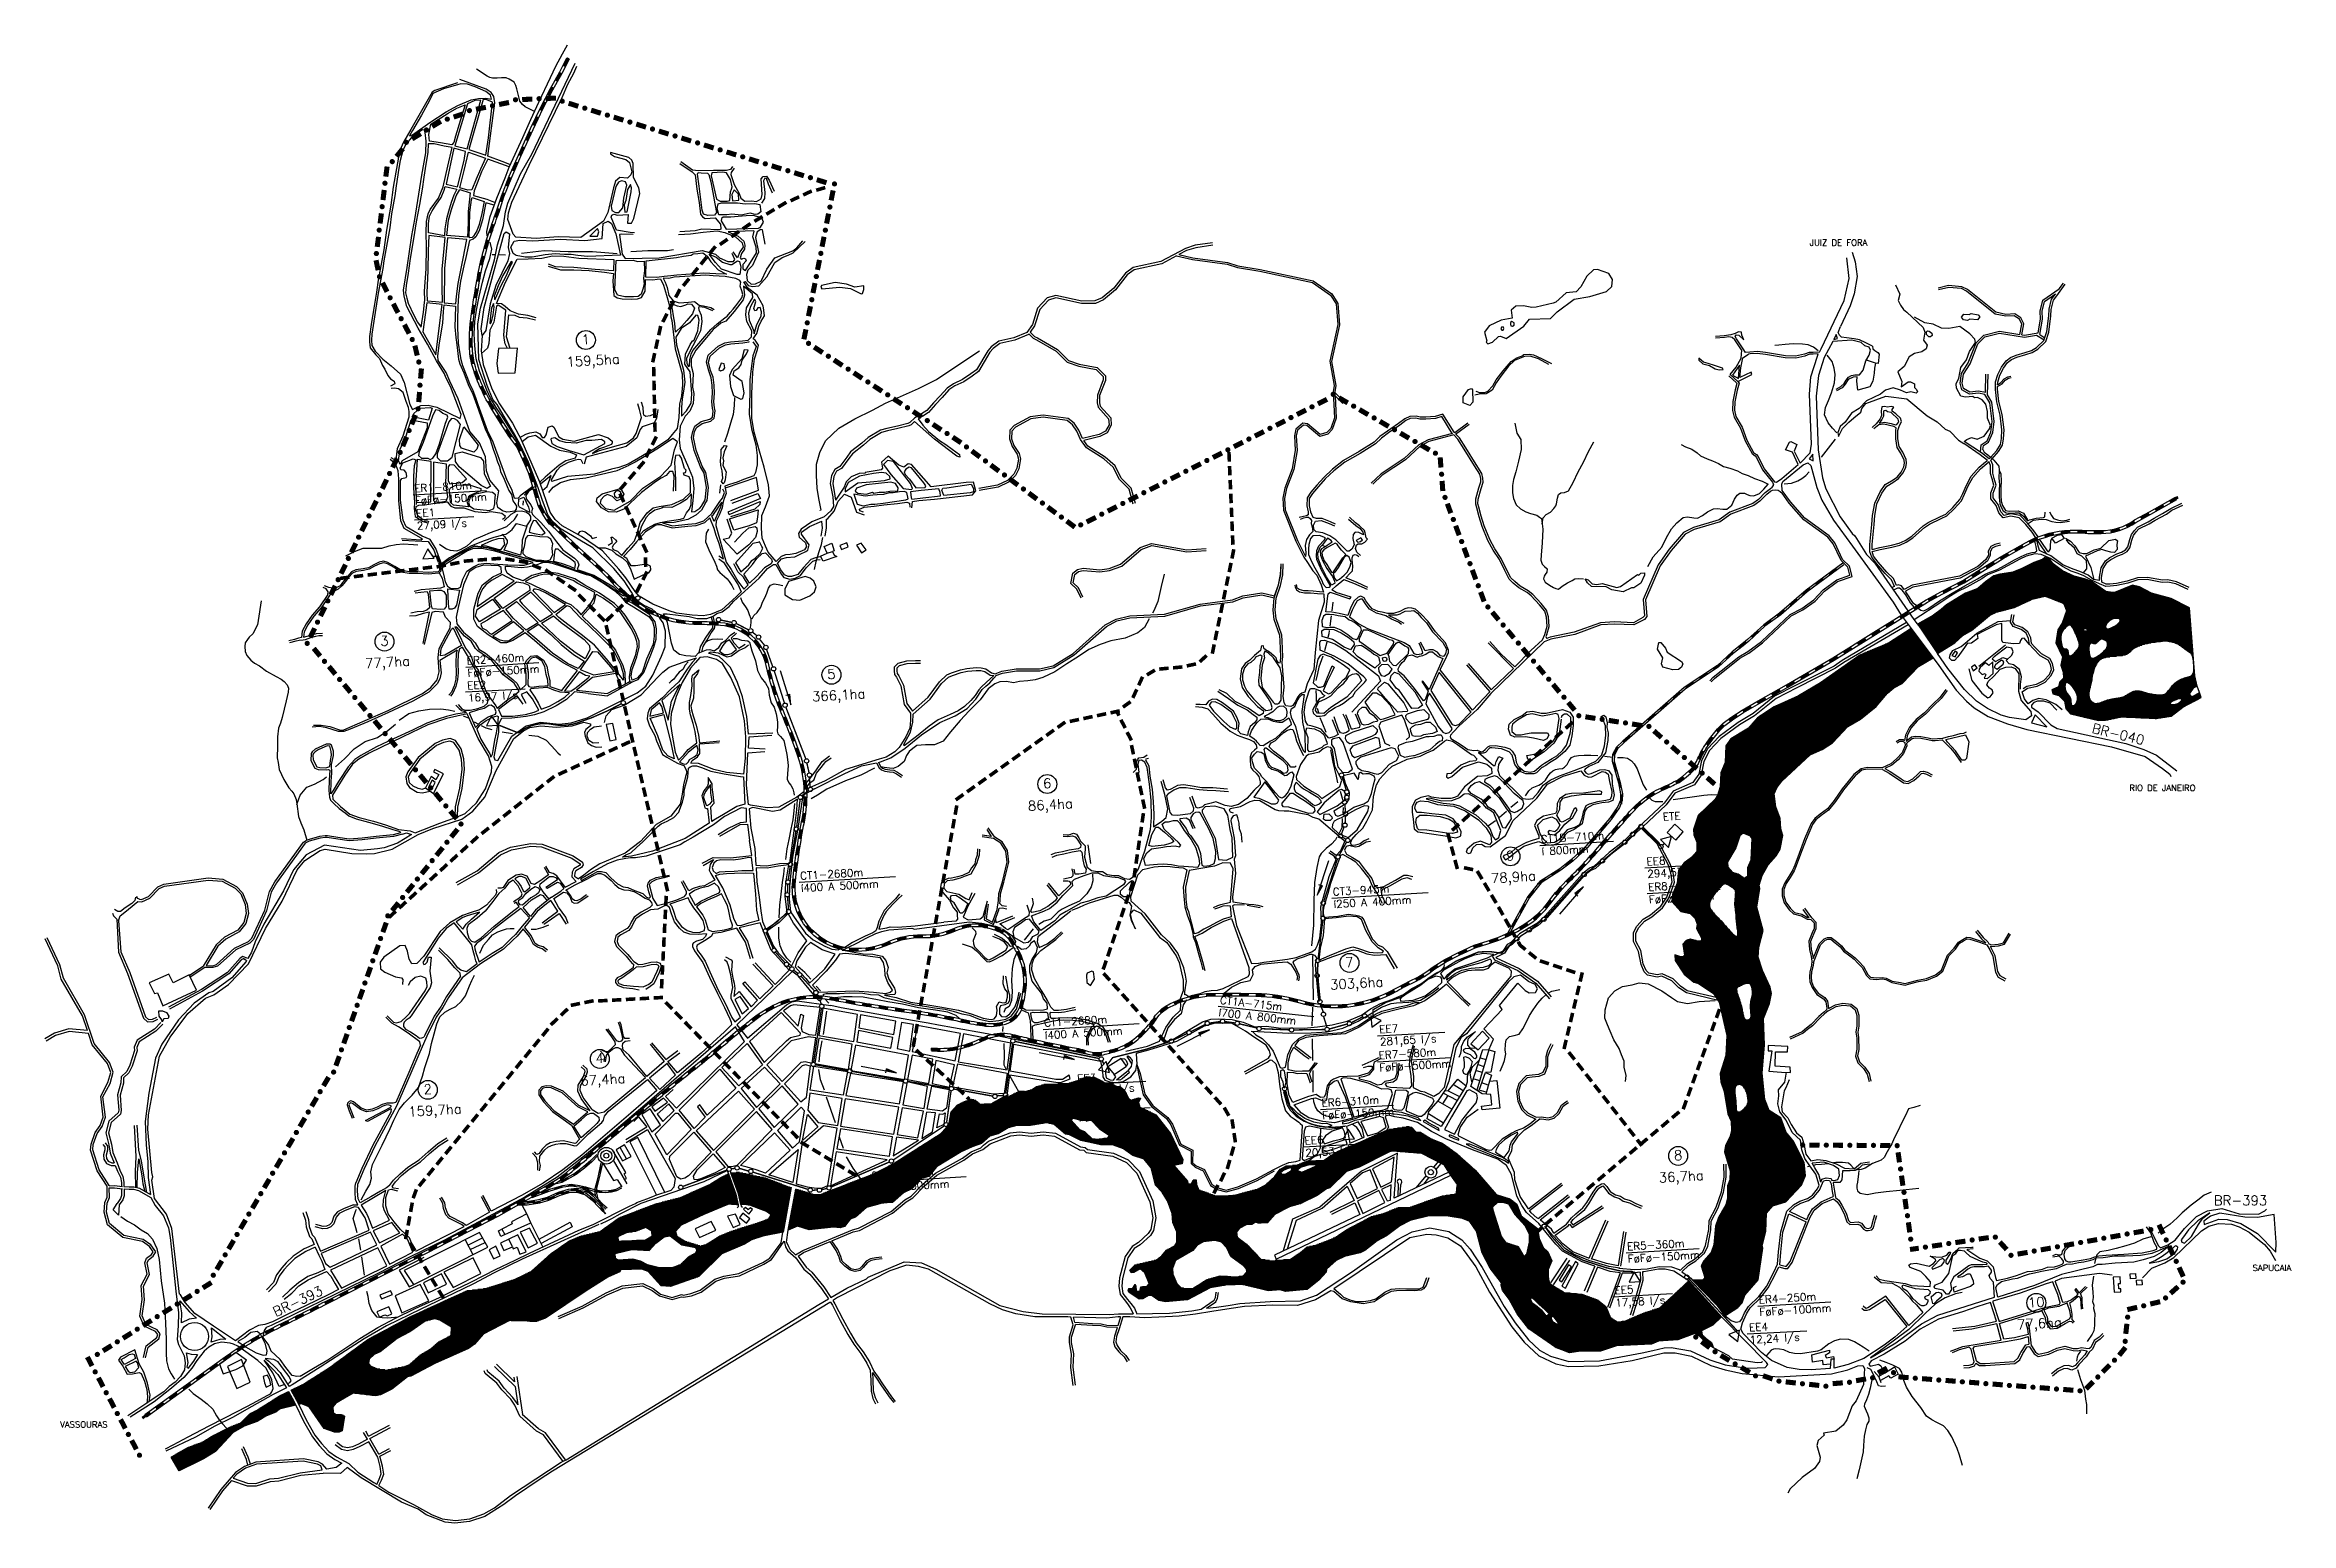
# Model space of a CAD drawing. Extents: x 682046 to 690153, y 7551609 to 7556947.
import ezdxf
from ezdxf.enums import TextEntityAlignment as Align

# ---------------------------------------------------------------- set-up
doc = ezdxf.new("R2010")
doc.units = 0
doc.header["$LTSCALE"] = 80
doc.header["$MEASUREMENT"] = 0
doc.linetypes.add('HIDDEN', pattern=[0.375, 0.25, -0.125])
doc.layers.get('0').update_dxf_attribs({"linetype": 'CONTINUOUS'})
for name, color, linetype in [('ESTACAO', 5, 'CONTINUOUS'), ('HATCH', 150, 'CONTINUOUS'), ('L-FERREA', 6, 'CONTINUOUS'), ('LIMITE-BACIA', 3, 'CONTINUOUS'), ('LIMITE-PROJETO', 1, 'CONTINUOUS'), ('RIO', 4, 'CONTINUOUS'), ('RODOVIA', 1, 'CONTINUOUS'), ('RUA', 7, 'CONTINUOUS'), ('TEXTO', 5, 'CONTINUOUS'), ('TEXTO2', 5, 'CONTINUOUS')]:
    doc.layers.add(name, color=color, linetype=linetype)
doc.styles.add('ARIAL', font='txt')
doc.styles.get("Standard").update_dxf_attribs({"font": 'ROMANSBR.SHX'})

msp = doc.modelspace()

# ---------------------------------------------------------------- texts
at = {"layer": 'RIO', "style": 'ARIAL'}
for s, rotation, p in [('SUL', 34.823803, (688903.063968, 7554805.592379)), ('DO', 34.823803, (688718.859339, 7554684.63349)), ('PARAÍBA', 34.823803, (688417.000509, 7554478.158992)), ('RIO', 35.748672, (688236.607069, 7554348.038292)), ('SUL', 27.457002, (683981.050893, 7552516.901536)), ('DO', 27.457002, (683851.462809, 7552449.338388)), ('PARAÍBA', 27.457002, (683566.932449, 7552311.396946)), ('RIO', 28.381871, (683082.27121, 7552083.207006))]:
    msp.add_text(s, height=35, rotation=rotation, dxfattribs=at).set_placement(p)
at = {"layer": 'RODOVIA'}
for s, rotation, p in [('BR-040', 346.506024, (689431.431897, 7554463.714675)), ('BR-393', 359.996554, (689874.191475, 7552756.710762)), ('BR-393', 25.467997, (682879.204483, 7552353.288144))]:
    msp.add_text(s, height=35.085281, rotation=rotation, dxfattribs=at).set_placement(p)
at = {"layer": 'TEXTO'}
for s, rotation, p in [('ER1-810m', 3.414267, (683379.636798, 7555331.600588)), ('F%%248F%%248-150mm', 3.414267, (683382.292578, 7555287.085958)), ('ER2-460m', 3.414267, (683569.089515, 7554709.860121)), ('F%%248F%%248-150mm', 3.414267, (683571.745295, 7554665.345491)), ('CT1B-710m', 3.414266, (687445.576867, 7554065.21631)), ('%%237 800mm', 3.414266, (687448.232646, 7554020.70168)), ('CT1-2680m', 3.414267, (684772.432739, 7553932.5374)), ('%%237400 A 500mm', 3.414267, (684775.088519, 7553888.022769)), ('CT3-945m', 3.414267, (686695.058637, 7553874.958908)), ('ER8-30m', 3.414267, (687833.180006, 7553891.558034)), ('%%237250 A 400mm', 3.414267, (686697.714417, 7553830.444278)), ('F%%248F%%248-50mm', 3.414267, (687835.835786, 7553847.043404)), ('CT1A-715m', 353.738667, (686285.888814, 7553484.385566)), ('CT1-2680m', 3.414267, (685652.786169, 7553401.431411)), ('%%237700 A 800mm', 353.738667, (686281.02526, 7553440.057795)), ('%%237400 A 500mm', 3.414267, (685655.44195, 7553356.916781)), ('ER7-580m', 3.414267, (686860.345542, 7553284.613183)), ('F%%248F%%248-500mm', 3.414267, (686863.001323, 7553240.098553)), ('ER3-230m', 3.414267, (685775.223362, 7553103.682384)), ('F%%248F%%248-400mm', 3.414267, (685777.879143, 7553059.167754)), ('ER6-310m', 3.414267, (686654.130738, 7553112.046099)), ('F%%248F%%248-150mm', 3.414267, (686656.786519, 7553067.531469)), ('CT2-1125m', 3.414267, (685027.808235, 7552848.943671)), ('%%237400 A 500mm', 3.414267, (685030.464015, 7552804.429041)), ('ER5-360m', 3.414267, (687757.014759, 7552594.027997)), ('F%%248F%%248-150mm', 3.414267, (687759.670539, 7552549.513367)), ('ER4-250m', 3.414267, (688232.230178, 7552402.016527)), ('F%%248F%%248-100mm', 3.414267, (688234.885959, 7552357.501897))]:
    msp.add_text(s, height=27.567006, rotation=rotation, dxfattribs=at).set_placement(p)
at = {"layer": 'TEXTO2'}
for s, p in [('JUIZ DE FORA', (688415.794312, 7556222.004365)), ('RIO DE JANEIRO', (689569.404701, 7554252.850383)), ('SAPUCAIA', (690014.037437, 7552519.648284)), ('VASSOURAS', (682100.502067, 7551953.981984))]:
    msp.add_text(s, height=22.35, dxfattribs=at).set_placement(p)
for s, p in [('1', (683999.111126, 7555866.387126)), ('3', (683272.124258, 7554777.360498)), ('5', (684885.320168, 7554657.602095)), ('6', (685664.394665, 7554262.98041)), ('9', (687335.890537, 7554001.747782)), ('7', (686755.063562, 7553617.071235)), ('4', (684049.432717, 7553270.35558)), ('2', (683428.332027, 7553158.610618)), ('8', (687941.491429, 7552920.143698)), ('10', (689234.203332, 7552389.512896))]:
    msp.add_text(s, height=35.085281, rotation=3.414267, dxfattribs=at).set_placement(p, align=Align.CENTER)
for s, height, p in [('159,5ha', 35.085281, (683929.391379, 7555784.772741)), ('EE1', 27.567006, (683386.332307, 7555241.421563)), ('27,09 l/s', 27.567006, (683388.981122, 7555197.023694)), ('77,7ha', 35.085281, (683202.404511, 7554695.746113)), ('EE2', 27.567006, (683570.803338, 7554619.600767)), ('16,97 l/s', 27.567006, (683573.452153, 7554575.202897)), ('366,1ha', 35.085281, (684815.600421, 7554575.987711)), ('86,4ha', 35.085281, (685594.674918, 7554181.366026)), ('ETE', 27.567006, (687886.156736, 7554145.803273)), ('EE8', 27.567006, (687827.349836, 7553983.989267)), ('294,57 l/s', 27.567006, (687829.99865, 7553939.591397)), ('78,9ha', 35.085281, (687266.17079, 7553920.133397)), ('303,6ha', 35.085281, (686685.343815, 7553535.45685)), ('EE7', 27.567006, (686862.553233, 7553378.025244)), ('281,65 l/s', 27.567006, (686865.202047, 7553333.627374)), ('67,4ha', 35.085281, (683979.71297, 7553188.741195)), ('EE3', 27.567006, (685772.547811, 7553200.128214)), ('205,14 l/s', 27.567006, (685775.196626, 7553155.730344)), ('159,7ha', 35.085281, (683358.61228, 7553076.996234)), ('EE6', 27.567006, (686593.108472, 7552976.368683)), ('20,53 l/s', 27.567006, (686595.757286, 7552931.970814)), ('36,7ha', 35.085281, (687871.771682, 7552838.529313)), ('EE5', 27.567006, (687711.729175, 7552435.329278)), ('17,58 l/s', 27.567006, (687714.377989, 7552390.931408)), ('EE4', 27.567006, (688197.123746, 7552301.426213)), ('12,24 l/s', 27.567006, (688199.77256, 7552257.028343)), ('77,6ha', 35.085281, (689164.483585, 7552307.898512))]:
    msp.add_text(s, height=height, rotation=3.414267, dxfattribs=at).set_placement(p)

# ---------------------------------------------------------------- blocks, each defined once
blk = doc.blocks.new('*X10')
at = {"layer": 'HATCH', "color": 0}
for p, q in [((685945.214862, 7553165), (685556.049404, 7553165)), ((685581.774761, 7553167.5), (685561.260152, 7553167.5)), ((685943.597537, 7553167.5), (685585.993712, 7553167.5)), ((685941.980211, 7553170), (685593.749835, 7553170)), ((685940.362886, 7553172.5), (685601.505957, 7553172.5)), ((685938.68906, 7553175), (685608.890791, 7553175)), ((685935.828472, 7553177.5), (685612.757593, 7553177.5)), ((685932.967884, 7553180), (685616.624396, 7553180)), ((685930.107296, 7553182.5), (685620.491198, 7553182.5)), ((685927.246707, 7553185), (685624.358, 7553185)), ((685911.643905, 7553187.5), (685633.126131, 7553187.5)), ((685906.820683, 7553190), (685642.366422, 7553190)), ((685902.463065, 7553192.5), (685651.606713, 7553192.5)), ((685898.105447, 7553195), (685701.135765, 7553195)), ((685893.747828, 7553197.5), (685742.923779, 7553197.5)), ((685869.393611, 7553200), (685750.993405, 7553200)), ((685865.798178, 7553202.5), (685759.063032, 7553202.5)), ((685861.567247, 7553205), (685767.132658, 7553205)), ((685856.685541, 7553207.5), (685775.202285, 7553207.5)), ((685851.803834, 7553210), (685781.029578, 7553210)), ((685846.922127, 7553212.5), (685786.11116, 7553212.5)), ((685842.04042, 7553215), (685791.192743, 7553215)), ((685835.887935, 7553217.5), (685796.274325, 7553217.5)), ((685818.215282, 7553220), (685801.355908, 7553220)), ((686052.787487, 7553085), (685315.37917, 7553085)), ((686047.462779, 7553087.5), (685315.848887, 7553087.5)), ((686042.138071, 7553090), (685316.318604, 7553090)), ((686036.813363, 7553092.5), (685316.78832, 7553092.5)), ((686031.488655, 7553095), (685317.520675, 7553095)), ((686026.163948, 7553097.5), (685319.707007, 7553097.5)), ((686020.83924, 7553100), (685321.893339, 7553100)), ((686015.514532, 7553102.5), (685324.079671, 7553102.5)), ((686010.189824, 7553105), (685326.266003, 7553105)), ((686004.865116, 7553107.5), (685328.452336, 7553107.5)), ((685999.540408, 7553110), (685330.638668, 7553110)), ((685996.951362, 7553112.5), (685332.825, 7553112.5)), ((685996.274632, 7553115), (685335.011332, 7553115)), ((685995.597903, 7553117.5), (685337.197664, 7553117.5)), ((685994.921173, 7553120), (685341.056157, 7553120)), ((685420.179383, 7553122.5), (685346.428692, 7553122.5)), ((685417.320714, 7553125), (685351.801227, 7553125)), ((685414.462045, 7553127.5), (685357.173762, 7553127.5)), ((685411.603376, 7553130), (685362.546297, 7553130)), ((685408.744707, 7553132.5), (685368.453543, 7553132.5)), ((685405.886038, 7553135), (685375.719122, 7553135)), ((685398.186066, 7553137.5), (685382.984701, 7553137.5)), ((685994.244443, 7553122.5), (685435.920053, 7553122.5)), ((685993.567714, 7553125), (685464.719468, 7553125)), ((685992.890984, 7553127.5), (685469.158209, 7553127.5)), ((685993.942774, 7553130), (685473.59695, 7553130)), ((685995.121397, 7553132.5), (685478.035691, 7553132.5)), ((685996.300019, 7553135), (685482.474432, 7553135)), ((685964.402884, 7553137.5), (685486.913173, 7553137.5)), ((685960.045255, 7553140), (685491.351913, 7553140)), ((685956.121502, 7553142.5), (685495.790654, 7553142.5)), ((685955.017588, 7553145), (685500.229395, 7553145)), ((685953.913673, 7553147.5), (685504.668136, 7553147.5)), ((685520.327028, 7553150), (685509.106877, 7553150)), ((685514.361064, 7553152.5), (685513.545618, 7553152.5)), ((685952.809759, 7553150), (685524.784916, 7553150)), ((685951.705844, 7553152.5), (685529.995664, 7553152.5)), ((685950.60193, 7553155), (685535.206412, 7553155)), ((685949.498016, 7553157.5), (685540.41716, 7553157.5)), ((685948.394101, 7553160), (685545.627908, 7553160)), ((685946.832188, 7553162.5), (685550.838656, 7553162.5)), ((685997.478642, 7553137.5), (685971.202495, 7553137.5)), ((685998.657264, 7553140), (685978.962785, 7553140)), ((685999.835887, 7553142.5), (685986.723074, 7553142.5)), ((685452.063109, 7553002.5), (685259.277537, 7553002.5)), ((685454.792428, 7553005), (685263.220485, 7553005)), ((685461.032008, 7553007.5), (685267.163433, 7553007.5)), ((685469.173674, 7553010), (685271.106382, 7553010)), ((685477.315339, 7553012.5), (685275.04933, 7553012.5)), ((685485.457005, 7553015), (685278.624103, 7553015)), ((685490.355381, 7553017.5), (685281.053851, 7553017.5)), ((685494.617501, 7553020), (685283.483599, 7553020)), ((685498.879621, 7553022.5), (685285.913346, 7553022.5)), ((685503.141741, 7553025), (685288.343094, 7553025)), ((685507.403862, 7553027.5), (685290.772842, 7553027.5)), ((685511.665982, 7553030), (685293.202589, 7553030)), ((685515.928102, 7553032.5), (685295.632337, 7553032.5)), ((685520.190222, 7553035), (685298.062085, 7553035)), ((685526.355693, 7553037.5), (685299.921053, 7553037.5)), ((685534.872986, 7553040), (685301.432888, 7553040)), ((685543.390279, 7553042.5), (685302.944723, 7553042.5)), ((685551.907572, 7553045), (685304.456558, 7553045)), ((685618.413832, 7553047.5), (685305.968393, 7553047.5)), ((685633.73143, 7553050), (685307.480229, 7553050)), ((685649.049028, 7553052.5), (685308.992064, 7553052.5)), ((685758.14377, 7553055), (685309.74257, 7553055)), ((685755.91602, 7553057.5), (685310.212286, 7553057.5)), ((685753.688271, 7553060), (685310.682003, 7553060)), ((685751.460522, 7553062.5), (685311.15172, 7553062.5)), ((685751.550566, 7553065), (685311.621436, 7553065)), ((685753.736899, 7553067.5), (685312.091153, 7553067.5)), ((685755.923231, 7553070), (685312.56087, 7553070)), ((686064.670737, 7553072.5), (685313.030587, 7553072.5)), ((686062.704471, 7553075), (685313.500303, 7553075)), ((686060.738205, 7553077.5), (685313.97002, 7553077.5)), ((686058.771939, 7553080), (685314.439737, 7553080)), ((686056.805673, 7553082.5), (685314.909454, 7553082.5)), ((685603.096234, 7553045), (685596.819965, 7553045)), ((685760.371519, 7553052.5), (685671.053471, 7553052.5)), ((685762.599268, 7553050), (685683.793512, 7553050)), ((685764.827017, 7553047.5), (685690.686688, 7553047.5)), ((685767.054766, 7553045), (685693.545357, 7553045)), ((685769.282515, 7553042.5), (685696.404026, 7553042.5)), ((685771.510264, 7553040), (685699.262695, 7553040)), ((685773.738013, 7553037.5), (685702.121364, 7553037.5)), ((685775.965763, 7553035), (685704.980033, 7553035)), ((685778.193512, 7553032.5), (685707.838702, 7553032.5)), ((685780.421261, 7553030), (685710.697371, 7553030)), ((685785.225272, 7553027.5), (685713.556041, 7553027.5)), ((685791.191237, 7553025), (685716.41471, 7553025)), ((685797.157202, 7553022.5), (685719.273379, 7553022.5)), ((685801.038493, 7553020), (685722.132048, 7553020)), ((685803.658224, 7553017.5), (685724.990717, 7553017.5)), ((685806.277955, 7553015), (685727.849386, 7553015)), ((685808.897686, 7553012.5), (685736.806422, 7553012.5)), ((685811.517416, 7553010), (685746.577709, 7553010)), ((685814.137147, 7553007.5), (685751.620107, 7553007.5)), ((685816.756878, 7553005), (685756.662505, 7553005)), ((685819.376609, 7553002.5), (685761.704903, 7553002.5)), ((686066.637003, 7553070), (685762.956512, 7553070)), ((686068.60327, 7553067.5), (685771.776876, 7553067.5)), ((686070.569536, 7553065), (685780.59724, 7553065)), ((685790.599538, 7553062.5), (685789.417604, 7553062.5)), ((686072.535802, 7553062.5), (685823.532763, 7553062.5)), ((686074.502068, 7553060), (685825.873748, 7553060)), ((686076.468334, 7553057.5), (685828.214733, 7553057.5)), ((686078.4346, 7553055), (685830.555718, 7553055)), ((686080.400867, 7553052.5), (685832.896703, 7553052.5)), ((686082.367133, 7553050), (685835.237688, 7553050)), ((686084.333399, 7553047.5), (685837.578672, 7553047.5)), ((686086.299665, 7553045), (685839.919657, 7553045)), ((686088.265931, 7553042.5), (685842.260642, 7553042.5)), ((686090.232197, 7553040), (685844.601627, 7553040)), ((686092.198464, 7553037.5), (685846.942612, 7553037.5)), ((686094.16473, 7553035), (685849.283597, 7553035)), ((686096.130996, 7553032.5), (685852.267718, 7553032.5)), ((686098.097262, 7553030), (685856.10255, 7553030)), ((686100.063528, 7553027.5), (685859.937382, 7553027.5)), ((686102.029794, 7553025), (685863.772214, 7553025)), ((686103.996061, 7553022.5), (685867.607046, 7553022.5)), ((686105.962327, 7553020), (685871.441878, 7553020)), ((686107.928593, 7553017.5), (685875.276711, 7553017.5)), ((686109.37991, 7553015), (685879.111543, 7553015)), ((686115.214944, 7553002.5), (685882.808349, 7553002.5)), ((686110.546917, 7553012.5), (685882.946375, 7553012.5)), ((686114.047937, 7553005), (685884.772687, 7553005)), ((686111.713924, 7553010), (685884.940988, 7553010)), ((686112.88093, 7553007.5), (685885.424867, 7553007.5)), ((687039.02684, 7553002.5), (686832.756525, 7553002.5)), ((687035.183152, 7553005), (686838.304106, 7553005)), ((687031.339464, 7553007.5), (686843.851687, 7553007.5)), ((687027.495776, 7553010), (686849.399268, 7553010)), ((687023.652088, 7553012.5), (686854.946849, 7553012.5)), ((687019.8084, 7553015), (686860.49443, 7553015)), ((687015.964712, 7553017.5), (686866.042011, 7553017.5)), ((687012.121024, 7553020), (686871.589592, 7553020)), ((686992.811356, 7553022.5), (686877.137173, 7553022.5)), ((686990.521407, 7553025), (686882.684754, 7553025)), ((686988.231458, 7553027.5), (686888.232335, 7553027.5)), ((686985.94151, 7553030), (686898.106264, 7553030)), ((686983.651561, 7553032.5), (686912.988141, 7553032.5)), ((686981.361612, 7553035), (686928.106045, 7553035)), ((686979.071663, 7553037.5), (686944.110794, 7553037.5)), ((686970.145347, 7553040), (686960.115542, 7553040)), ((685307.466086, 7552922.5), (685133.103195, 7552922.5)), ((685311.603074, 7552925), (685137.046143, 7552925)), ((685315.740062, 7552927.5), (685140.989091, 7552927.5)), ((685319.87705, 7552930), (685144.932039, 7552930)), ((685324.014038, 7552932.5), (685148.874987, 7552932.5)), ((685328.151026, 7552935), (685152.817936, 7552935)), ((685332.288014, 7552937.5), (685156.760884, 7552937.5)), ((685336.425002, 7552940), (685160.703832, 7552940)), ((685340.56199, 7552942.5), (685164.64678, 7552942.5)), ((685344.698978, 7552945), (685168.589728, 7552945)), ((685348.835966, 7552947.5), (685172.532677, 7552947.5)), ((685352.972954, 7552950), (685176.475625, 7552950)), ((685358.29624, 7552952.5), (685180.418573, 7552952.5)), ((685363.759208, 7552955), (685184.361521, 7552955)), ((685369.222177, 7552957.5), (685188.304469, 7552957.5)), ((685374.685145, 7552960), (685192.247418, 7552960)), ((685380.148113, 7552962.5), (685196.190366, 7552962.5)), ((685385.611082, 7552965), (685200.133314, 7552965)), ((685391.07405, 7552967.5), (685204.076262, 7552967.5)), ((685398.305837, 7552970), (685208.01921, 7552970)), ((685405.925335, 7552972.5), (685211.962159, 7552972.5)), ((685413.544832, 7552975), (685215.905107, 7552975)), ((685421.16433, 7552977.5), (685219.848055, 7552977.5)), ((685427.499241, 7552980), (685223.791003, 7552980)), ((685430.22856, 7552982.5), (685227.733951, 7552982.5)), ((685432.957878, 7552985), (685231.6769, 7552985)), ((685435.687197, 7552987.5), (685235.619848, 7552987.5)), ((685438.416516, 7552990), (685239.562796, 7552990)), ((685441.145834, 7552992.5), (685243.505744, 7552992.5)), ((685443.875153, 7552995), (685247.448692, 7552995)), ((685446.604472, 7552997.5), (685251.391641, 7552997.5)), ((685449.33379, 7553000), (685255.334589, 7553000)), ((685821.99634, 7553000), (685766.747301, 7553000)), ((685824.616071, 7552997.5), (685771.789699, 7552997.5)), ((685836.187082, 7552995), (685776.832097, 7552995)), ((686119.882971, 7552992.5), (685781.874495, 7552992.5)), ((686121.049978, 7552990), (685789.891125, 7552990)), ((686122.216984, 7552987.5), (685800.878841, 7552987.5)), ((686123.383991, 7552985), (685811.866558, 7552985)), ((686124.550998, 7552982.5), (685822.854274, 7552982.5)), ((686125.718005, 7552980), (685833.84199, 7552980)), ((686126.885012, 7552977.5), (685844.829707, 7552977.5)), ((686118.715964, 7552995), (685850.619542, 7552995)), ((686128.052018, 7552975), (685855.817423, 7552975)), ((686117.548957, 7552997.5), (685868.261311, 7552997.5)), ((686116.381951, 7553000), (685880.84401, 7553000)), ((686129.219025, 7552972.5), (685905.501755, 7552972.5)), ((686130.386032, 7552970), (685912.951468, 7552970)), ((686131.553039, 7552967.5), (685920.401181, 7552967.5)), ((686132.720045, 7552965), (685927.850894, 7552965)), ((686133.887052, 7552962.5), (685935.300607, 7552962.5)), ((686135.054059, 7552960), (685940.744459, 7552960)), ((686136.221066, 7552957.5), (685944.188404, 7552957.5)), ((686137.388072, 7552955), (685947.632349, 7552955)), ((686138.555079, 7552952.5), (685951.076295, 7552952.5)), ((686139.722086, 7552950), (685954.52024, 7552950)), ((686140.889093, 7552947.5), (685957.964185, 7552947.5)), ((686142.056099, 7552945), (685961.408131, 7552945)), ((686143.223106, 7552942.5), (685964.852076, 7552942.5)), ((686144.390113, 7552940), (685968.296022, 7552940)), ((686145.55712, 7552937.5), (685971.739967, 7552937.5)), ((686146.724126, 7552935), (685978.340688, 7552935)), ((686147.891133, 7552932.5), (685986.047631, 7552932.5)), ((686149.05814, 7552930), (685993.754575, 7552930)), ((686150.225147, 7552927.5), (686001.461518, 7552927.5)), ((686151.392154, 7552925), (686009.168461, 7552925)), ((686152.55916, 7552922.5), (686014.585836, 7552922.5)), ((686844.60949, 7552922.5), (686667.258735, 7552922.5)), ((686849.509151, 7552925), (686670.955511, 7552925)), ((686854.408812, 7552927.5), (686674.652288, 7552927.5)), ((686859.308473, 7552930), (686678.349064, 7552930)), ((686864.208134, 7552932.5), (686682.04584, 7552932.5)), ((686869.107795, 7552935), (686686.086971, 7552935)), ((686874.007455, 7552937.5), (686690.155111, 7552937.5)), ((686878.907116, 7552940), (686694.223251, 7552940)), ((686883.806777, 7552942.5), (686698.29139, 7552942.5)), ((686888.706438, 7552945), (686702.35953, 7552945)), ((686893.606099, 7552947.5), (686706.42767, 7552947.5)), ((686898.50576, 7552950), (686710.495809, 7552950)), ((687129.194227, 7552952.5), (686715.188853, 7552952.5)), ((687125.636863, 7552955), (686721.201731, 7552955)), ((687122.0795, 7552957.5), (686727.214609, 7552957.5)), ((687118.522136, 7552960), (686733.227487, 7552960)), ((687114.964772, 7552962.5), (686739.240365, 7552962.5)), ((687111.407409, 7552965), (686745.253243, 7552965)), ((687107.850045, 7552967.5), (686751.266121, 7552967.5)), ((687104.292681, 7552970), (686757.278999, 7552970)), ((687100.735318, 7552972.5), (686763.291877, 7552972.5)), ((687097.177954, 7552975), (686769.304755, 7552975)), ((687093.62059, 7552977.5), (686775.317633, 7552977.5)), ((687090.063226, 7552980), (686781.330511, 7552980)), ((687084.845677, 7552982.5), (686787.343389, 7552982.5)), ((687078.504556, 7552985), (686793.356267, 7552985)), ((687072.163434, 7552987.5), (686799.369145, 7552987.5)), ((687065.822313, 7552990), (686805.018619, 7552990)), ((687059.481191, 7552992.5), (686810.5662, 7552992.5)), ((687053.14007, 7552995), (686816.113781, 7552995)), ((687046.798948, 7552997.5), (686821.661362, 7552997.5)), ((687042.870528, 7553000), (686827.208944, 7553000)), ((687132.751591, 7552950), (686937.710479, 7552950)), ((687136.308955, 7552947.5), (686967.774657, 7552947.5)), ((687139.866318, 7552945), (686997.838835, 7552945)), ((687142.902905, 7552942.5), (687017.94542, 7552942.5)), ((687145.668744, 7552940), (687022.842151, 7552940)), ((687148.434582, 7552937.5), (687027.738882, 7552937.5)), ((687151.200421, 7552935), (687032.635613, 7552935)), ((687153.96626, 7552932.5), (687037.532344, 7552932.5)), ((687156.732099, 7552930), (687042.429075, 7552930)), ((687159.497937, 7552927.5), (687047.325806, 7552927.5)), ((687162.263776, 7552925), (687052.222538, 7552925)), ((687165.029615, 7552922.5), (687057.119269, 7552922.5)), ((684524.274779, 7552840), (684458.833153, 7552840)), ((684523.356222, 7552842.5), (684462.764107, 7552842.5)), ((684522.437666, 7552845), (684466.695061, 7552845)), ((684521.519109, 7552847.5), (684470.626016, 7552847.5)), ((684520.600553, 7552850), (684474.55697, 7552850)), ((684519.681996, 7552852.5), (684478.487924, 7552852.5)), ((684518.76344, 7552855), (684482.418879, 7552855)), ((684517.844883, 7552857.5), (684486.585038, 7552857.5)), ((684516.926327, 7552860), (684491.852215, 7552860)), ((684516.00777, 7552862.5), (684497.119392, 7552862.5)), ((684515.089213, 7552865), (684502.386569, 7552865)), ((684514.170657, 7552867.5), (684507.653746, 7552867.5)), ((684513.2521, 7552870), (684512.920923, 7552870)), ((684564.779606, 7552872.5), (684521.700945, 7552872.5)), ((684577.160152, 7552870), (684522.611956, 7552870)), ((684589.540697, 7552867.5), (684523.522966, 7552867.5)), ((684601.921243, 7552865), (684524.433977, 7552865)), ((684614.301789, 7552862.5), (684525.344988, 7552862.5)), ((684626.682334, 7552860), (684526.255998, 7552860)), ((684639.06288, 7552857.5), (684527.167009, 7552857.5)), ((684647.827109, 7552855), (684528.07802, 7552855)), ((684654.259263, 7552852.5), (684528.989031, 7552852.5)), ((684660.691418, 7552850), (684529.900041, 7552850)), ((684667.123573, 7552847.5), (684530.811052, 7552847.5)), ((684673.555728, 7552845), (684531.722063, 7552845)), ((684679.987882, 7552842.5), (684532.633073, 7552842.5)), ((684686.420037, 7552840), (684533.544084, 7552840)), ((684552.39906, 7552875), (684540.295238, 7552875)), ((685197.335063, 7552840), (684959.504763, 7552840)), ((685199.643526, 7552842.5), (684965.941469, 7552842.5)), ((685201.951988, 7552845), (684972.378176, 7552845)), ((685204.260451, 7552847.5), (684978.814882, 7552847.5)), ((685206.568913, 7552850), (684985.251589, 7552850)), ((685208.877376, 7552852.5), (684991.688295, 7552852.5)), ((685215.281136, 7552855), (684998.125002, 7552855)), ((685223.798429, 7552857.5), (685004.561708, 7552857.5)), ((685232.315722, 7552860), (685010.998414, 7552860)), ((685236.817104, 7552862.5), (685017.435121, 7552862.5)), ((685238.818636, 7552865), (685023.871827, 7552865)), ((685240.820168, 7552867.5), (685030.308534, 7552867.5)), ((685242.821699, 7552870), (685036.74524, 7552870)), ((685244.823231, 7552872.5), (685041.730988, 7552872.5)), ((685246.824763, 7552875), (685046.607203, 7552875)), ((685248.826295, 7552877.5), (685051.483417, 7552877.5)), ((685250.827827, 7552880), (685056.359632, 7552880)), ((685252.829359, 7552882.5), (685061.235847, 7552882.5)), ((685254.830891, 7552885), (685066.112062, 7552885)), ((685256.832423, 7552887.5), (685070.988276, 7552887.5)), ((685258.833955, 7552890), (685075.864491, 7552890)), ((685260.835487, 7552892.5), (685080.740706, 7552892.5)), ((685262.837019, 7552895), (685085.616921, 7552895)), ((685266.096206, 7552897.5), (685090.493136, 7552897.5)), ((685270.233194, 7552900), (685095.36935, 7552900)), ((685274.370182, 7552902.5), (685100.245565, 7552902.5)), ((685278.50717, 7552905), (685105.12178, 7552905)), ((685282.644158, 7552907.5), (685109.445505, 7552907.5)), ((685286.781146, 7552910), (685113.388454, 7552910)), ((685290.918134, 7552912.5), (685117.331402, 7552912.5)), ((685295.055122, 7552915), (685121.27435, 7552915)), ((685299.19211, 7552917.5), (685125.217298, 7552917.5)), ((685303.329098, 7552920), (685129.160246, 7552920)), ((686152.726722, 7552920), (686016.576164, 7552920)), ((686152.276585, 7552917.5), (686018.566492, 7552917.5)), ((686151.826448, 7552915), (686020.55682, 7552915)), ((686151.376312, 7552912.5), (686022.547148, 7552912.5)), ((686150.926175, 7552910), (686024.537476, 7552910)), ((686150.476039, 7552907.5), (686026.527804, 7552907.5)), ((686143.239542, 7552905), (686028.518132, 7552905)), ((686128.508615, 7552902.5), (686030.50846, 7552902.5)), ((686120.910195, 7552900), (686032.498788, 7552900)), ((686123.080651, 7552897.5), (686034.489116, 7552897.5)), ((686125.251106, 7552895), (686036.479444, 7552895)), ((686127.421561, 7552892.5), (686038.469772, 7552892.5)), ((686129.592017, 7552890), (686039.184562, 7552890)), ((686131.762472, 7552887.5), (686039.820258, 7552887.5)), ((686133.932927, 7552885), (686040.455953, 7552885)), ((686136.103383, 7552882.5), (686041.091649, 7552882.5)), ((686138.273838, 7552880), (686041.727344, 7552880)), ((686140.444293, 7552877.5), (686042.36304, 7552877.5)), ((686142.614748, 7552875), (686042.998735, 7552875)), ((686144.785204, 7552872.5), (686043.63443, 7552872.5)), ((686146.955659, 7552870), (686044.270126, 7552870)), ((686149.126114, 7552867.5), (686044.905821, 7552867.5)), ((686151.29657, 7552865), (686045.541517, 7552865)), ((686153.467025, 7552862.5), (686046.177212, 7552862.5)), ((686155.63748, 7552860), (686046.812908, 7552860)), ((686157.807936, 7552857.5), (686047.448603, 7552857.5)), ((686159.978391, 7552855), (686048.084298, 7552855)), ((686162.148846, 7552852.5), (686048.719994, 7552852.5)), ((686164.319302, 7552850), (686049.355689, 7552850)), ((686166.489757, 7552847.5), (686049.991385, 7552847.5)), ((686168.660212, 7552845), (686050.62708, 7552845)), ((686169.99467, 7552842.5), (686051.262776, 7552842.5)), ((686170.372442, 7552840), (686051.898471, 7552840)), ((686201.085925, 7552840), (686186.80378, 7552840)), ((686200.918594, 7552842.5), (686187.851389, 7552842.5)), ((686200.751263, 7552845), (686188.898998, 7552845)), ((686200.583932, 7552847.5), (686189.946608, 7552847.5)), ((686704.405671, 7552840), (686462.138469, 7552840)), ((686706.904349, 7552842.5), (686464.867487, 7552842.5)), ((686709.403026, 7552845), (686467.596505, 7552845)), ((686711.901703, 7552847.5), (686470.325523, 7552847.5)), ((686714.40038, 7552850), (686473.054541, 7552850)), ((686716.899057, 7552852.5), (686475.783559, 7552852.5)), ((686719.397735, 7552855), (686478.512577, 7552855)), ((686721.896412, 7552857.5), (686481.241594, 7552857.5)), ((686724.395089, 7552860), (686483.970612, 7552860)), ((686726.893766, 7552862.5), (686486.087976, 7552862.5)), ((686729.392443, 7552865), (686487.922602, 7552865)), ((686731.89112, 7552867.5), (686489.757228, 7552867.5)), ((686509.02953, 7552870), (686491.591854, 7552870)), ((686508.092883, 7552872.5), (686493.42648, 7552872.5)), ((686507.156237, 7552875), (686495.261106, 7552875)), ((686509.437704, 7552877.5), (686497.095732, 7552877.5)), ((686512.521771, 7552880), (686498.930358, 7552880)), ((686515.605839, 7552882.5), (686500.764984, 7552882.5)), ((686520.663337, 7552885), (686502.59961, 7552885)), ((686527.202915, 7552887.5), (686505.142738, 7552887.5)), ((686534.302524, 7552890), (686509.729995, 7552890)), ((686575.76698, 7552892.5), (686514.317252, 7552892.5)), ((686578.63669, 7552895), (686518.904509, 7552895)), ((686587.876981, 7552897.5), (686523.491766, 7552897.5)), ((686734.389798, 7552870), (686525.36665, 7552870)), ((686736.888475, 7552872.5), (686529.631372, 7552872.5)), ((686739.387152, 7552875), (686533.896093, 7552875)), ((686577.846132, 7552877.5), (686538.160814, 7552877.5)), ((686571.955445, 7552880), (686542.425536, 7552880)), ((686573.144913, 7552890), (686544.395827, 7552890)), ((686566.064757, 7552882.5), (686545.085795, 7552882.5)), ((686567.900778, 7552885), (686546.522114, 7552885)), ((686570.522846, 7552887.5), (686546.938232, 7552887.5)), ((686597.117272, 7552900), (686548.442352, 7552900)), ((686606.357563, 7552902.5), (686566.331386, 7552902.5)), ((686810.311863, 7552905), (686572.657643, 7552905)), ((686815.211524, 7552907.5), (686578.983901, 7552907.5)), ((686820.111185, 7552910), (686585.310159, 7552910)), ((686741.885829, 7552877.5), (686586.573514, 7552877.5)), ((686825.010846, 7552912.5), (686591.636417, 7552912.5)), ((686746.256613, 7552880), (686592.191895, 7552880)), ((686753.773597, 7552882.5), (686597.810277, 7552882.5)), ((686829.910507, 7552915), (686597.962675, 7552915)), ((686761.290581, 7552885), (686603.428658, 7552885)), ((686768.807565, 7552887.5), (686609.04704, 7552887.5)), ((686776.324549, 7552890), (686614.665421, 7552890)), ((686783.841533, 7552892.5), (686620.283802, 7552892.5)), ((686790.71322, 7552895), (686625.902184, 7552895)), ((686795.612881, 7552897.5), (686631.520565, 7552897.5)), ((686834.810168, 7552917.5), (686632.695858, 7552917.5)), ((686805.412202, 7552902.5), (686636.115088, 7552902.5)), ((686800.512542, 7552900), (686637.138946, 7552900)), ((686839.709829, 7552920), (686663.561959, 7552920)), ((687167.795453, 7552920), (687062.016, 7552920)), ((687170.561292, 7552917.5), (687066.912731, 7552917.5)), ((687173.327131, 7552915), (687071.809462, 7552915)), ((687176.09297, 7552912.5), (687076.706193, 7552912.5)), ((687178.858808, 7552910), (687081.602925, 7552910)), ((687181.624647, 7552907.5), (687086.499656, 7552907.5)), ((687184.390486, 7552905), (687091.396387, 7552905)), ((687187.156325, 7552902.5), (687096.293118, 7552902.5)), ((687189.922163, 7552900), (687098.686383, 7552900)), ((687192.688002, 7552897.5), (687100.199182, 7552897.5)), ((687195.453841, 7552895), (687101.711981, 7552895)), ((687198.219679, 7552892.5), (687103.22478, 7552892.5)), ((687200.985518, 7552890), (687104.737579, 7552890)), ((687203.751357, 7552887.5), (687106.250378, 7552887.5)), ((687206.517196, 7552885), (687107.763177, 7552885)), ((687208.929827, 7552882.5), (687109.275976, 7552882.5)), ((687211.070089, 7552880), (687110.788774, 7552880)), ((687213.210351, 7552877.5), (687112.301573, 7552877.5)), ((687215.350612, 7552875), (687113.892068, 7552875)), ((687217.490874, 7552872.5), (687115.598182, 7552872.5)), ((687219.631136, 7552870), (687117.304295, 7552870)), ((687221.771398, 7552867.5), (687119.010409, 7552867.5)), ((687223.911659, 7552865), (687120.716523, 7552865)), ((687226.051921, 7552862.5), (687122.422636, 7552862.5)), ((687228.192183, 7552860), (687124.12875, 7552860)), ((687230.332444, 7552857.5), (687125.834864, 7552857.5)), ((687232.472706, 7552855), (687127.587552, 7552855)), ((687234.612968, 7552852.5), (687129.349469, 7552852.5)), ((687236.75323, 7552850), (687131.111385, 7552850)), ((687238.893491, 7552847.5), (687132.873302, 7552847.5)), ((687241.033753, 7552845), (687134.635219, 7552845)), ((687243.174015, 7552842.5), (687136.397135, 7552842.5)), ((687245.314276, 7552840), (687138.159052, 7552840)), ((684511.634112, 7552760), (684246.147219, 7552760)), ((684547.658893, 7552762.5), (684253.57536, 7552762.5)), ((684547.105321, 7552765), (684263.428541, 7552765)), ((684546.551749, 7552767.5), (684273.281721, 7552767.5)), ((684545.998177, 7552770), (684283.134902, 7552770)), ((684545.444605, 7552772.5), (684292.988083, 7552772.5)), ((684544.891033, 7552775), (684302.841263, 7552775)), ((684544.337461, 7552777.5), (684312.694444, 7552777.5)), ((684543.783889, 7552780), (684322.547624, 7552780)), ((684543.230316, 7552782.5), (684332.400805, 7552782.5)), ((684542.676744, 7552785), (684341.158467, 7552785)), ((684542.123172, 7552787.5), (684346.70075, 7552787.5)), ((684541.5696, 7552790), (684352.243034, 7552790)), ((684541.016028, 7552792.5), (684357.785318, 7552792.5)), ((684540.462456, 7552795), (684363.327601, 7552795)), ((684539.89024, 7552797.5), (684368.869885, 7552797.5)), ((684538.971684, 7552800), (684374.412169, 7552800)), ((684538.053127, 7552802.5), (684379.954452, 7552802.5)), ((684537.134571, 7552805), (684385.496736, 7552805)), ((684536.216014, 7552807.5), (684391.03902, 7552807.5)), ((684535.297458, 7552810), (684396.581303, 7552810)), ((684534.378901, 7552812.5), (684402.123587, 7552812.5)), ((684533.460345, 7552815), (684407.66587, 7552815)), ((684532.541788, 7552817.5), (684413.208154, 7552817.5)), ((684531.623231, 7552820), (684418.750438, 7552820)), ((684530.704675, 7552822.5), (684424.292721, 7552822.5)), ((684529.786118, 7552825), (684429.835005, 7552825)), ((684528.867562, 7552827.5), (684435.377289, 7552827.5)), ((684527.949005, 7552830), (684440.919572, 7552830)), ((684527.030449, 7552832.5), (684446.461856, 7552832.5)), ((684526.111892, 7552835), (684450.971244, 7552835)), ((684525.193336, 7552837.5), (684454.902198, 7552837.5)), ((684548.212466, 7552760), (684523.527932, 7552760)), ((684692.852192, 7552837.5), (684534.455095, 7552837.5)), ((684699.284347, 7552835), (684535.366106, 7552835)), ((684705.716501, 7552832.5), (684536.277116, 7552832.5)), ((684712.148656, 7552830), (684537.188127, 7552830)), ((684718.580811, 7552827.5), (684538.099138, 7552827.5)), ((684725.012966, 7552825), (684539.010148, 7552825)), ((684732.957183, 7552822.5), (684539.921159, 7552822.5)), ((684738.882248, 7552820), (684540.83217, 7552820)), ((684738.428377, 7552817.5), (684541.743181, 7552817.5)), ((684737.974505, 7552815), (684542.654191, 7552815)), ((684737.520634, 7552812.5), (684543.565202, 7552812.5)), ((684737.066763, 7552810), (684544.476213, 7552810)), ((684736.612892, 7552807.5), (684545.387223, 7552807.5)), ((684736.15902, 7552805), (684546.298234, 7552805)), ((684735.705149, 7552802.5), (684547.209245, 7552802.5)), ((684735.251278, 7552800), (684548.120256, 7552800)), ((684734.797406, 7552797.5), (684548.907739, 7552797.5)), ((684734.343535, 7552795), (684549.44001, 7552795)), ((684733.889664, 7552792.5), (684549.972281, 7552792.5)), ((684733.435792, 7552790), (684550.504552, 7552790)), ((684732.981921, 7552787.5), (684551.036823, 7552787.5)), ((684732.52805, 7552785), (684551.569094, 7552785)), ((684732.074179, 7552782.5), (684552.101365, 7552782.5)), ((684731.620307, 7552780), (684552.633636, 7552780)), ((684731.166436, 7552777.5), (684553.165907, 7552777.5)), ((684730.712565, 7552775), (684553.698178, 7552775)), ((684730.258693, 7552772.5), (684554.230449, 7552772.5)), ((684729.804822, 7552770), (684554.76272, 7552770)), ((684729.350951, 7552767.5), (684555.294991, 7552767.5)), ((684728.897079, 7552765), (684555.827262, 7552765)), ((684728.443208, 7552762.5), (684556.359533, 7552762.5)), ((684569.264701, 7552760), (684556.891804, 7552760)), ((684727.989337, 7552760), (684571.859795, 7552760)), ((685051.8569, 7552760), (684745.544212, 7552760)), ((685060.521752, 7552762.5), (684745.997207, 7552762.5)), ((685073.407685, 7552765), (684746.450201, 7552765)), ((685105.311048, 7552767.5), (684746.903196, 7552767.5)), ((685108.143283, 7552770), (684747.35619, 7552770)), ((685110.975518, 7552772.5), (684747.809185, 7552772.5)), ((685113.807753, 7552775), (684748.262179, 7552775)), ((685116.639988, 7552777.5), (684748.715174, 7552777.5)), ((685119.472222, 7552780), (684749.168168, 7552780)), ((685122.304457, 7552782.5), (684749.621163, 7552782.5)), ((685125.136692, 7552785), (684750.074157, 7552785)), ((685127.968927, 7552787.5), (684750.527152, 7552787.5)), ((685130.801161, 7552790), (684750.980146, 7552790)), ((685133.633396, 7552792.5), (684751.433141, 7552792.5)), ((685136.465631, 7552795), (684751.886135, 7552795)), ((684815.654347, 7552797.5), (684752.33913, 7552797.5)), ((684807.150889, 7552800), (684752.792124, 7552800)), ((684798.64743, 7552802.5), (684753.245119, 7552802.5)), ((684790.143972, 7552805), (684753.698113, 7552805)), ((684781.768351, 7552807.5), (684754.151108, 7552807.5)), ((684773.633156, 7552810), (684754.604102, 7552810)), ((684765.497962, 7552812.5), (684755.057097, 7552812.5)), ((684757.362767, 7552815), (684755.510091, 7552815)), ((685139.297866, 7552797.5), (684850.080753, 7552797.5)), ((685142.1301, 7552800), (684856.51746, 7552800)), ((685145.66537, 7552802.5), (684862.954166, 7552802.5)), ((685151.180354, 7552805), (684869.390873, 7552805)), ((685156.695339, 7552807.5), (684875.827579, 7552807.5)), ((685162.210323, 7552810), (684882.264286, 7552810)), ((685167.725308, 7552812.5), (684888.700992, 7552812.5)), ((685173.240293, 7552815), (684895.137698, 7552815)), ((685176.5589, 7552817.5), (684901.574405, 7552817.5)), ((685178.867362, 7552820), (684908.011111, 7552820)), ((685181.175825, 7552822.5), (684914.447818, 7552822.5)), ((685183.484287, 7552825), (684920.884524, 7552825)), ((685185.79275, 7552827.5), (684927.321231, 7552827.5)), ((685188.101213, 7552830), (684933.757937, 7552830)), ((685190.409675, 7552832.5), (684940.194644, 7552832.5)), ((685192.718138, 7552835), (684946.63135, 7552835)), ((685195.0266, 7552837.5), (684953.068056, 7552837.5)), ((686170.750214, 7552837.5), (686052.534166, 7552837.5)), ((686173.79865, 7552835), (686053.169862, 7552835)), ((686182.273008, 7552832.5), (686053.805557, 7552832.5)), ((686202.282357, 7552830), (686054.441253, 7552830)), ((686203.481801, 7552827.5), (686056.509264, 7552827.5)), ((686204.681245, 7552825), (686058.799213, 7552825)), ((686205.880689, 7552822.5), (686061.089162, 7552822.5)), ((686207.080133, 7552820), (686063.379111, 7552820)), ((686208.279577, 7552817.5), (686065.669059, 7552817.5)), ((686209.479021, 7552815), (686067.959008, 7552815)), ((686210.678465, 7552812.5), (686070.248957, 7552812.5)), ((686216.734112, 7552810), (686072.538906, 7552810)), ((686224.026984, 7552807.5), (686074.828854, 7552807.5)), ((686231.319856, 7552805), (686077.118803, 7552805)), ((686238.612728, 7552802.5), (686078.978988, 7552802.5)), ((686245.9056, 7552800), (686080.563993, 7552800)), ((686253.198472, 7552797.5), (686082.148999, 7552797.5)), ((686260.491344, 7552795), (686083.734005, 7552795)), ((686267.784216, 7552792.5), (686085.319011, 7552792.5)), ((686633.130013, 7552790), (686086.904017, 7552790)), ((686628.172545, 7552787.5), (686088.489023, 7552787.5)), ((686623.215077, 7552785), (686090.074028, 7552785)), ((686618.257609, 7552782.5), (686091.659034, 7552782.5)), ((686613.30014, 7552780), (686093.24404, 7552780)), ((686608.342672, 7552777.5), (686094.829046, 7552777.5)), ((686603.385204, 7552775), (686096.414052, 7552775)), ((686598.427736, 7552772.5), (686097.917675, 7552772.5)), ((686593.470268, 7552770), (686098.827291, 7552770)), ((686588.512799, 7552767.5), (686099.736907, 7552767.5)), ((686583.555331, 7552765), (686100.646523, 7552765)), ((686578.337214, 7552762.5), (686101.556139, 7552762.5)), ((686569.381727, 7552760), (686102.465755, 7552760)), ((686201.587919, 7552832.5), (686183.660952, 7552832.5)), ((686201.420588, 7552835), (686184.708561, 7552835)), ((686201.253257, 7552837.5), (686185.75617, 7552837.5)), ((686637.927273, 7552792.5), (686333.35079, 7552792.5)), ((686641.52524, 7552795), (686348.371716, 7552795)), ((686645.123207, 7552797.5), (686357.787126, 7552797.5)), ((686648.721175, 7552800), (686367.202536, 7552800)), ((686652.319142, 7552802.5), (686376.617947, 7552802.5)), ((686655.917109, 7552805), (686386.033357, 7552805)), ((686659.515077, 7552807.5), (686395.448767, 7552807.5)), ((686663.113044, 7552810), (686404.864178, 7552810)), ((686666.711011, 7552812.5), (686414.279588, 7552812.5)), ((686670.308979, 7552815), (686422.960364, 7552815)), ((686677.210552, 7552817.5), (686427.544855, 7552817.5)), ((686684.416254, 7552820), (686432.129346, 7552820)), ((686686.914931, 7552822.5), (686436.713837, 7552822.5)), ((686689.413608, 7552825), (686441.298328, 7552825)), ((686691.912285, 7552827.5), (686445.882818, 7552827.5)), ((686694.410963, 7552830), (686450.467309, 7552830)), ((686696.90964, 7552832.5), (686453.951416, 7552832.5)), ((686699.408317, 7552835), (686456.680434, 7552835)), ((686701.906994, 7552837.5), (686459.409451, 7552837.5)), ((687281.604834, 7552760), (687002.877852, 7552760)), ((687284.410356, 7552762.5), (687009.835368, 7552762.5)), ((687287.215879, 7552765), (687016.792884, 7552765)), ((687299.975874, 7552767.5), (687023.750401, 7552767.5)), ((687345.896016, 7552770), (687030.707917, 7552770)), ((687342.550797, 7552772.5), (687037.800016, 7552772.5)), ((687339.205579, 7552775), (687045.106851, 7552775)), ((687335.86036, 7552777.5), (687052.413687, 7552777.5)), ((687331.813176, 7552780), (687059.720522, 7552780)), ((687323.930591, 7552782.5), (687067.027358, 7552782.5)), ((687316.048006, 7552785), (687074.334193, 7552785)), ((687308.165421, 7552787.5), (687081.641029, 7552787.5)), ((687300.282836, 7552790), (687088.947865, 7552790)), ((687292.400251, 7552792.5), (687102.908302, 7552792.5)), ((687284.517666, 7552795), (687119.065361, 7552795)), ((687281.698726, 7552797.5), (687135.22242, 7552797.5)), ((687247.454538, 7552837.5), (687139.920969, 7552837.5)), ((687279.558464, 7552800), (687140.787243, 7552800)), ((687277.418202, 7552802.5), (687140.897057, 7552802.5)), ((687275.27794, 7552805), (687141.006872, 7552805)), ((687273.137679, 7552807.5), (687141.116686, 7552807.5)), ((687270.997417, 7552810), (687141.2265, 7552810)), ((687268.857155, 7552812.5), (687141.336315, 7552812.5)), ((687266.716894, 7552815), (687141.446129, 7552815)), ((687264.576632, 7552817.5), (687141.555944, 7552817.5)), ((687249.5948, 7552835), (687141.682885, 7552835)), ((687262.43637, 7552820), (687141.937214, 7552820)), ((687260.296108, 7552822.5), (687142.412736, 7552822.5)), ((687258.155847, 7552825), (687142.888257, 7552825)), ((687256.015585, 7552827.5), (687143.363778, 7552827.5)), ((687251.735062, 7552832.5), (687143.444802, 7552832.5)), ((687253.875323, 7552830), (687143.839299, 7552830)), ((687349.241235, 7552767.5), (687308.62922, 7552767.5)), ((687352.586454, 7552765), (687318.222947, 7552765)), ((687355.931673, 7552762.5), (687327.816674, 7552762.5)), ((687358.270267, 7552760), (687329.96857, 7552760)), ((684336.240819, 7552677.5), (684071.315689, 7552677.5)), ((684338.427151, 7552680), (684074.851954, 7552680)), ((684340.613483, 7552682.5), (684078.38822, 7552682.5)), ((684342.799815, 7552685), (684081.924485, 7552685)), ((684347.987674, 7552687.5), (684085.46075, 7552687.5)), ((684353.179625, 7552690), (684088.997016, 7552690)), ((684358.371576, 7552692.5), (684092.533281, 7552692.5)), ((684363.563527, 7552695), (684096.069546, 7552695)), ((684368.755478, 7552697.5), (684099.605812, 7552697.5)), ((684373.947429, 7552700), (684103.142077, 7552700)), ((684379.13938, 7552702.5), (684106.678342, 7552702.5)), ((684384.331331, 7552705), (684110.214608, 7552705)), ((684389.523282, 7552707.5), (684113.750873, 7552707.5)), ((684394.715233, 7552710), (684117.287138, 7552710)), ((684399.907184, 7552712.5), (684122.603276, 7552712.5)), ((684405.099135, 7552715), (684129.105588, 7552715)), ((684410.291086, 7552717.5), (684135.607901, 7552717.5)), ((684415.483037, 7552720), (684142.110214, 7552720)), ((684420.674988, 7552722.5), (684148.612527, 7552722.5)), ((684426.177957, 7552725), (684155.11484, 7552725)), ((684432.171345, 7552727.5), (684161.617152, 7552727.5)), ((684438.164733, 7552730), (684168.119465, 7552730)), ((684444.158121, 7552732.5), (684174.621778, 7552732.5)), ((684450.151509, 7552735), (684181.124091, 7552735)), ((684456.144897, 7552737.5), (684187.626404, 7552737.5)), ((684462.138285, 7552740), (684194.128717, 7552740)), ((684468.131673, 7552742.5), (684200.631029, 7552742.5)), ((684474.125061, 7552745), (684207.133342, 7552745)), ((684480.118449, 7552747.5), (684213.635655, 7552747.5)), ((684486.111837, 7552750), (684220.137968, 7552750)), ((684492.270303, 7552752.5), (684226.640281, 7552752.5)), ((684498.724906, 7552755), (684233.142593, 7552755)), ((684505.179509, 7552757.5), (684239.644906, 7552757.5)), ((684713.011584, 7552677.5), (684569.326033, 7552677.5)), ((684713.465455, 7552680), (684577.293275, 7552680)), ((684727.535466, 7552757.5), (684583.515211, 7552757.5)), ((684713.919327, 7552682.5), (684585.260517, 7552682.5)), ((684714.373198, 7552685), (684593.227759, 7552685)), ((684727.081594, 7552755), (684594.345204, 7552755)), ((684726.627723, 7552752.5), (684601.16973, 7552752.5)), ((684714.827069, 7552687.5), (684601.195001, 7552687.5)), ((684726.173852, 7552750), (684607.994256, 7552750)), ((684715.28094, 7552690), (684609.162243, 7552690)), ((684725.71998, 7552747.5), (684614.818782, 7552747.5)), ((684715.734812, 7552692.5), (684616.979831, 7552692.5)), ((684725.266109, 7552745), (684621.643309, 7552745)), ((684716.188683, 7552695), (684623.937348, 7552695)), ((684724.812238, 7552742.5), (684628.467821, 7552742.5)), ((684716.642554, 7552697.5), (684630.894864, 7552697.5)), ((684724.358366, 7552740), (684635.292332, 7552740)), ((684717.096426, 7552700), (684637.852381, 7552700)), ((684723.904495, 7552737.5), (684642.116844, 7552737.5)), ((684717.550297, 7552702.5), (684644.809897, 7552702.5)), ((684723.450624, 7552735), (684648.941356, 7552735)), ((684718.004168, 7552705), (684651.767414, 7552705)), ((684722.996753, 7552732.5), (684652.783404, 7552732.5)), ((684722.542881, 7552730), (684655.967305, 7552730)), ((684718.45804, 7552707.5), (684658.289543, 7552707.5)), ((684722.08901, 7552727.5), (684659.151207, 7552727.5)), ((684718.911911, 7552710), (684659.725853, 7552710)), ((684719.365782, 7552712.5), (684661.162164, 7552712.5)), ((684721.635139, 7552725), (684662.335108, 7552725)), ((684719.819653, 7552715), (684662.598474, 7552715)), ((684720.273525, 7552717.5), (684664.034784, 7552717.5)), ((684720.727396, 7552720), (684665.471095, 7552720)), ((684721.181267, 7552722.5), (684665.519009, 7552722.5)), ((684753.440729, 7552677.5), (684730.595394, 7552677.5)), ((684759.511574, 7552680), (684731.048388, 7552680)), ((684933.614164, 7552682.5), (684731.501383, 7552682.5)), ((684935.629981, 7552685), (684731.954377, 7552685)), ((684937.645797, 7552687.5), (684732.407372, 7552687.5)), ((684939.661613, 7552690), (684732.860366, 7552690)), ((684941.677429, 7552692.5), (684733.313361, 7552692.5)), ((684943.693246, 7552695), (684733.766355, 7552695)), ((684945.709062, 7552697.5), (684734.21935, 7552697.5)), ((684947.724878, 7552700), (684734.672344, 7552700)), ((684949.740694, 7552702.5), (684735.125339, 7552702.5)), ((684951.756511, 7552705), (684735.578333, 7552705)), ((684955.759816, 7552707.5), (684736.031328, 7552707.5)), ((684961.42477, 7552710), (684736.484322, 7552710)), ((684967.089723, 7552712.5), (684736.937317, 7552712.5)), ((684972.090794, 7552715), (684737.390311, 7552715)), ((684975.041534, 7552717.5), (684737.843306, 7552717.5)), ((684977.992275, 7552720), (684738.2963, 7552720)), ((684980.943016, 7552722.5), (684738.749295, 7552722.5)), ((684983.893756, 7552725), (684739.202289, 7552725)), ((684986.844497, 7552727.5), (684739.655284, 7552727.5)), ((684989.795238, 7552730), (684740.108278, 7552730)), ((684992.745978, 7552732.5), (684740.561273, 7552732.5)), ((684995.696719, 7552735), (684741.014267, 7552735)), ((684998.647459, 7552737.5), (684741.467262, 7552737.5)), ((685001.5982, 7552740), (684741.920256, 7552740)), ((685004.548941, 7552742.5), (684742.373251, 7552742.5)), ((685007.499681, 7552745), (684742.826245, 7552745)), ((685010.450422, 7552747.5), (684743.27924, 7552747.5)), ((685017.19749, 7552750), (684743.732234, 7552750)), ((685025.862342, 7552752.5), (684744.185229, 7552752.5)), ((685034.527195, 7552755), (684744.638223, 7552755)), ((685043.192047, 7552757.5), (684745.091218, 7552757.5)), ((684931.598348, 7552680), (684765.417501, 7552680)), ((684886.311481, 7552677.5), (684774.04849, 7552677.5)), ((684922.741891, 7552677.5), (684898.065436, 7552677.5)), ((686560.42624, 7552757.5), (686103.375372, 7552757.5)), ((686551.470754, 7552755), (686104.284988, 7552755)), ((686542.515267, 7552752.5), (686105.194604, 7552752.5)), ((686535.639265, 7552750), (686106.10422, 7552750)), ((686530.895933, 7552747.5), (686107.013836, 7552747.5)), ((686526.1526, 7552745), (686107.923452, 7552745)), ((686521.409268, 7552742.5), (686108.833068, 7552742.5)), ((686516.665936, 7552740), (686109.742684, 7552740)), ((686511.922604, 7552737.5), (686110.6523, 7552737.5)), ((686507.179272, 7552735), (686111.561916, 7552735)), ((686502.43594, 7552732.5), (686112.471532, 7552732.5)), ((686497.692608, 7552730), (686113.381149, 7552730)), ((686492.949276, 7552727.5), (686114.274317, 7552727.5)), ((686488.205944, 7552725), (686114.441648, 7552725)), ((686485.034129, 7552722.5), (686114.608979, 7552722.5)), ((686482.676825, 7552720), (686114.776311, 7552720)), ((686480.31952, 7552717.5), (686114.943642, 7552717.5)), ((686477.962216, 7552715), (686115.110973, 7552715)), ((686475.604911, 7552712.5), (686115.278304, 7552712.5)), ((686473.247607, 7552710), (686115.445635, 7552710)), ((686470.890302, 7552707.5), (686115.612967, 7552707.5)), ((686468.532998, 7552705), (686115.780298, 7552705)), ((686466.175694, 7552702.5), (686115.947629, 7552702.5)), ((686463.818389, 7552700), (686116.11496, 7552700)), ((686461.461085, 7552697.5), (686116.282291, 7552697.5)), ((686414.077184, 7552695), (686116.449623, 7552695)), ((686409.815063, 7552692.5), (686117.237327, 7552692.5)), ((686405.552943, 7552690), (686118.340602, 7552690)), ((686400.581671, 7552687.5), (686119.443877, 7552687.5)), ((686379.60468, 7552685), (686120.547152, 7552685)), ((686374.956467, 7552682.5), (686121.650427, 7552682.5)), ((686370.308254, 7552680), (686122.753701, 7552680)), ((686365.660042, 7552677.5), (686123.856976, 7552677.5)), ((686459.10378, 7552695), (686416.475377, 7552695)), ((686435.838465, 7552692.5), (686424.18232, 7552692.5)), ((686929.24741, 7552677.5), (686761.786497, 7552677.5)), ((686932.503201, 7552680), (686766.402762, 7552680)), ((686935.758993, 7552682.5), (686771.019026, 7552682.5)), ((686940.453734, 7552685), (686775.635291, 7552685)), ((686945.291633, 7552687.5), (686780.251556, 7552687.5)), ((686950.129533, 7552690), (686784.867821, 7552690)), ((686954.967433, 7552692.5), (686789.484086, 7552692.5)), ((686959.805333, 7552695), (686794.10035, 7552695)), ((686964.643232, 7552697.5), (686798.840087, 7552697.5)), ((686969.481132, 7552700), (686803.586262, 7552700)), ((686974.940841, 7552702.5), (686808.332436, 7552702.5)), ((686985.308787, 7552705), (686813.078611, 7552705)), ((686995.676734, 7552707.5), (686817.824786, 7552707.5)), ((687006.04468, 7552710), (686822.57096, 7552710)), ((687016.412627, 7552712.5), (686827.317135, 7552712.5)), ((687026.780574, 7552715), (686832.06331, 7552715)), ((687037.14852, 7552717.5), (686841.228094, 7552717.5)), ((687279.339544, 7552720), (686850.821259, 7552720)), ((687278.545977, 7552722.5), (686860.414424, 7552722.5)), ((687277.75241, 7552725), (686870.007589, 7552725)), ((687276.958843, 7552727.5), (686878.957172, 7552727.5)), ((687276.165276, 7552730), (686885.169307, 7552730)), ((687275.371709, 7552732.5), (686891.381442, 7552732.5)), ((687274.578142, 7552735), (686897.593577, 7552735)), ((687273.784575, 7552737.5), (686903.805711, 7552737.5)), ((687273.089926, 7552740), (686910.017846, 7552740)), ((687272.922595, 7552742.5), (686916.229981, 7552742.5)), ((687272.755264, 7552745), (686922.442116, 7552745)), ((687272.587932, 7552747.5), (686928.654251, 7552747.5)), ((687272.420601, 7552750), (686975.047786, 7552750)), ((687273.188267, 7552752.5), (686982.005302, 7552752.5)), ((687275.993789, 7552755), (686988.962819, 7552755)), ((687278.799312, 7552757.5), (686995.920335, 7552757.5)), ((687280.133111, 7552717.5), (687113.075504, 7552717.5)), ((687280.926678, 7552715), (687128.2472, 7552715)), ((687281.720245, 7552712.5), (687143.418896, 7552712.5)), ((687282.513812, 7552710), (687158.590591, 7552710)), ((687283.30738, 7552707.5), (687167.14957, 7552707.5)), ((687284.100947, 7552705), (687173.115535, 7552705)), ((687284.894514, 7552702.5), (687179.0815, 7552702.5)), ((687285.688081, 7552700), (687185.047465, 7552700)), ((687286.481648, 7552697.5), (687189.122336, 7552697.5)), ((687287.275215, 7552695), (687190.827386, 7552695)), ((687288.068782, 7552692.5), (687192.532437, 7552692.5)), ((687288.862349, 7552690), (687194.237488, 7552690)), ((687289.655916, 7552687.5), (687195.942539, 7552687.5)), ((687290.449483, 7552685), (687197.647589, 7552685)), ((687291.24305, 7552682.5), (687199.35264, 7552682.5)), ((687292.036617, 7552680), (687201.057691, 7552680)), ((687292.830184, 7552677.5), (687202.762742, 7552677.5)), ((687359.191018, 7552757.5), (687331.434976, 7552757.5)), ((687360.111769, 7552755), (687332.901383, 7552755)), ((687361.032521, 7552752.5), (687334.367789, 7552752.5)), ((687361.953272, 7552750), (687335.834195, 7552750)), ((687362.874023, 7552747.5), (687337.300601, 7552747.5)), ((687363.794774, 7552745), (687338.767008, 7552745)), ((687364.715526, 7552742.5), (687340.233414, 7552742.5)), ((687365.636277, 7552740), (687341.69982, 7552740)), ((687366.557028, 7552737.5), (687343.166227, 7552737.5)), ((687367.477779, 7552735), (687344.632633, 7552735)), ((687368.398531, 7552732.5), (687346.099039, 7552732.5)), ((687369.319282, 7552730), (687347.565446, 7552730)), ((687370.240033, 7552727.5), (687349.031852, 7552727.5)), ((687371.160784, 7552725), (687350.498258, 7552725)), ((687372.081536, 7552722.5), (687352.220341, 7552722.5)), ((687373.002287, 7552720), (687354.480803, 7552720)), ((687374.710445, 7552717.5), (687356.741264, 7552717.5)), ((687377.948893, 7552715), (687359.001725, 7552715)), ((687381.187341, 7552712.5), (687361.262187, 7552712.5)), ((687384.42579, 7552710), (687363.522648, 7552710)), ((687387.664238, 7552707.5), (687365.78311, 7552707.5)), ((687390.902686, 7552705), (687368.043571, 7552705)), ((687394.141134, 7552702.5), (687370.304033, 7552702.5)), ((687397.379583, 7552700), (687372.564494, 7552700)), ((687400.618031, 7552697.5), (687374.824955, 7552697.5)), ((687403.856479, 7552695), (687377.085417, 7552695)), ((687407.094927, 7552692.5), (687379.345878, 7552692.5)), ((687410.333376, 7552690), (687381.60634, 7552690)), ((687413.571824, 7552687.5), (687383.866801, 7552687.5)), ((687416.810272, 7552685), (687386.127263, 7552685)), ((687420.04872, 7552682.5), (687388.387724, 7552682.5)), ((687423.287168, 7552680), (687389.660262, 7552680)), ((687426.525617, 7552677.5), (687390.903944, 7552677.5)), ((684230.397247, 7552597.5), (683894.465306, 7552597.5)), ((684232.583579, 7552600), (683898.035287, 7552600)), ((684234.769912, 7552602.5), (683901.605267, 7552602.5)), ((684236.956244, 7552605), (683905.175247, 7552605)), ((684239.142576, 7552607.5), (683908.745228, 7552607.5)), ((684241.328908, 7552610), (683912.315208, 7552610)), ((684243.51524, 7552612.5), (683915.885188, 7552612.5)), ((684245.701572, 7552615), (683919.455169, 7552615)), ((684247.887905, 7552617.5), (683923.025149, 7552617.5)), ((684250.074237, 7552620), (683926.595129, 7552620)), ((684253.25285, 7552622.5), (683930.16511, 7552622.5)), ((684256.602648, 7552625), (683933.73509, 7552625)), ((684115.049589, 7552627.5), (683937.30507, 7552627.5)), ((684114.882258, 7552630), (683942.303935, 7552630)), ((684114.714926, 7552632.5), (683948.698025, 7552632.5)), ((684114.547595, 7552635), (683955.092114, 7552635)), ((684114.380264, 7552637.5), (683961.486204, 7552637.5)), ((684114.212933, 7552640), (683967.880294, 7552640)), ((684114.340145, 7552642.5), (683974.274384, 7552642.5)), ((684119.318873, 7552645), (683980.834163, 7552645)), ((684124.2976, 7552647.5), (683990.762081, 7552647.5)), ((684129.276327, 7552650), (684000.689999, 7552650)), ((684134.255054, 7552652.5), (684010.617917, 7552652.5)), ((684139.233781, 7552655), (684020.545834, 7552655)), ((684145.907433, 7552657.5), (684030.473752, 7552657.5)), ((684164.536628, 7552660), (684040.40167, 7552660)), ((684178.644559, 7552662.5), (684050.098097, 7552662.5)), ((684185.038648, 7552665), (684053.634362, 7552665)), ((684191.432738, 7552667.5), (684057.170628, 7552667.5)), ((684197.826828, 7552670), (684060.706893, 7552670)), ((684204.220918, 7552672.5), (684064.243158, 7552672.5)), ((684210.615008, 7552675), (684067.779424, 7552675)), ((684259.952447, 7552627.5), (684127.198835, 7552627.5)), ((684263.302245, 7552630), (684180.538155, 7552630)), ((684266.652043, 7552632.5), (684215.390078, 7552632.5)), ((684334.054486, 7552675), (684218.016508, 7552675)), ((684270.001842, 7552635), (684219.652198, 7552635)), ((684331.868154, 7552672.5), (684221.860196, 7552672.5)), ((684273.35164, 7552637.5), (684223.914318, 7552637.5)), ((684329.681822, 7552670), (684225.703884, 7552670)), ((684276.701438, 7552640), (684228.176438, 7552640)), ((684327.49549, 7552667.5), (684229.547572, 7552667.5)), ((684280.051237, 7552642.5), (684232.438559, 7552642.5)), ((684325.309158, 7552665), (684233.39126, 7552665)), ((684293.251061, 7552645), (684236.700679, 7552645)), ((684323.122826, 7552662.5), (684236.795193, 7552662.5)), ((684322.652626, 7552660), (684236.962524, 7552660)), ((684323.243213, 7552657.5), (684237.129856, 7552657.5)), ((684323.833799, 7552655), (684237.297187, 7552655)), ((684324.424385, 7552652.5), (684237.464518, 7552652.5)), ((684325.014971, 7552650), (684237.631849, 7552650)), ((684325.605557, 7552647.5), (684237.79918, 7552647.5)), ((684326.196143, 7552645), (684304.119877, 7552645)), ((684330.095067, 7552642.5), (684307.427251, 7552642.5)), ((684334.449587, 7552640), (684310.734626, 7552640)), ((684338.804106, 7552637.5), (684314.042, 7552637.5)), ((684343.158625, 7552635), (684317.349374, 7552635)), ((684347.513145, 7552632.5), (684320.656749, 7552632.5)), ((684351.867664, 7552630), (684323.964123, 7552630)), ((684356.222183, 7552627.5), (684327.271498, 7552627.5)), ((684362.7271, 7552625), (684330.578872, 7552625)), ((684370.636163, 7552622.5), (684333.886246, 7552622.5)), ((684378.545225, 7552620), (684337.193621, 7552620)), ((684386.454288, 7552617.5), (684340.500995, 7552617.5)), ((684394.363351, 7552615), (684343.80837, 7552615)), ((684402.272413, 7552612.5), (684353.872158, 7552612.5)), ((684410.181476, 7552610), (684365.591714, 7552610)), ((684550.298008, 7552607.5), (684377.311269, 7552607.5)), ((684544.392399, 7552605), (684389.030824, 7552605)), ((684538.486791, 7552602.5), (684394.682517, 7552602.5)), ((684532.581182, 7552600), (684395.706016, 7552600)), ((684526.675573, 7552597.5), (684396.729516, 7552597.5)), ((684556.203617, 7552610), (684415.126489, 7552610)), ((684562.109226, 7552612.5), (684423.835924, 7552612.5)), ((684568.014835, 7552615), (684432.545359, 7552615)), ((684573.035455, 7552617.5), (684436.669649, 7552617.5)), ((684577.079114, 7552620), (684440.715797, 7552620)), ((684581.122774, 7552622.5), (684444.761945, 7552622.5)), ((684585.166433, 7552625), (684448.808092, 7552625)), ((684589.210092, 7552627.5), (684452.85424, 7552627.5)), ((684593.253751, 7552630), (684456.900388, 7552630)), ((684598.128703, 7552632.5), (684460.946536, 7552632.5)), ((684605.488969, 7552635), (684464.992683, 7552635)), ((684612.849234, 7552637.5), (684469.038831, 7552637.5)), ((684620.2095, 7552640), (684473.084979, 7552640)), ((684627.569766, 7552642.5), (684477.131127, 7552642.5)), ((684634.930031, 7552645), (684481.177274, 7552645)), ((684646.706319, 7552647.5), (684486.197074, 7552647.5)), ((684659.622755, 7552650), (684492.112254, 7552650)), ((684672.539191, 7552652.5), (684498.027433, 7552652.5)), ((684685.455627, 7552655), (684503.942612, 7552655)), ((684698.372063, 7552657.5), (684509.857792, 7552657.5)), ((684709.834485, 7552660), (684515.772971, 7552660)), ((684710.288356, 7552662.5), (684521.68815, 7552662.5)), ((684710.742227, 7552665), (684529.489823, 7552665)), ((684711.196099, 7552667.5), (684537.457065, 7552667.5)), ((684711.64997, 7552670), (684545.424307, 7552670)), ((684712.103841, 7552672.5), (684553.391549, 7552672.5)), ((684712.557713, 7552675), (684561.358791, 7552675)), ((684729.157349, 7552667.5), (684728.783416, 7552667.5)), ((684735.228194, 7552670), (684729.23641, 7552670)), ((684741.299039, 7552672.5), (684729.689405, 7552672.5)), ((684747.369884, 7552675), (684730.142399, 7552675)), ((684863.355243, 7552675), (684782.679478, 7552675)), ((684840.399005, 7552672.5), (684791.310466, 7552672.5)), ((684817.442767, 7552670), (684799.941454, 7552670)), ((686192.109687, 7552597.5), (686098.135435, 7552597.5)), ((686194.049186, 7552600), (686103.346183, 7552600)), ((686195.988686, 7552602.5), (686108.556931, 7552602.5)), ((686197.928185, 7552605), (686113.767679, 7552605)), ((686199.867685, 7552607.5), (686118.978427, 7552607.5)), ((686201.807184, 7552610), (686124.189175, 7552610)), ((686361.011829, 7552675), (686124.960251, 7552675)), ((686204.591347, 7552612.5), (686125.829357, 7552612.5)), ((686356.376312, 7552672.5), (686126.063526, 7552672.5)), ((686354.467911, 7552670), (686127.166801, 7552670)), ((686209.13017, 7552615), (686127.264648, 7552615)), ((686352.559509, 7552667.5), (686128.270075, 7552667.5)), ((686213.668993, 7552617.5), (686128.699938, 7552617.5)), ((686350.651108, 7552665), (686129.37335, 7552665)), ((686218.207816, 7552620), (686130.135229, 7552620)), ((686348.742706, 7552662.5), (686130.476625, 7552662.5)), ((686346.834305, 7552660), (686130.95973, 7552660)), ((686346.480741, 7552657.5), (686130.988067, 7552657.5)), ((686346.929185, 7552655), (686131.016404, 7552655)), ((686347.377629, 7552652.5), (686131.044741, 7552652.5)), ((686347.826073, 7552650), (686131.073078, 7552650)), ((686348.274517, 7552647.5), (686131.101415, 7552647.5)), ((686348.722961, 7552645), (686131.129752, 7552645)), ((686349.171406, 7552642.5), (686131.158089, 7552642.5)), ((686351.056877, 7552640), (686131.186426, 7552640)), ((686354.446912, 7552637.5), (686131.214763, 7552637.5)), ((686357.836947, 7552635), (686131.2431, 7552635)), ((686361.226983, 7552632.5), (686131.271437, 7552632.5)), ((686267.102392, 7552630), (686131.299774, 7552630)), ((686247.868103, 7552627.5), (686131.328111, 7552627.5)), ((686228.633813, 7552625), (686131.356448, 7552625)), ((686222.746639, 7552622.5), (686131.384785, 7552622.5)), ((686364.617018, 7552630), (686268.767701, 7552630)), ((686368.007053, 7552627.5), (686278.361428, 7552627.5)), ((686371.397089, 7552625), (686287.955155, 7552625)), ((686374.787124, 7552622.5), (686293.876213, 7552622.5)), ((686378.177159, 7552620), (686296.166162, 7552620)), ((686381.567195, 7552617.5), (686298.45611, 7552617.5)), ((686384.95723, 7552615), (686300.746059, 7552615)), ((686387.516213, 7552612.5), (686303.036008, 7552612.5)), ((686389.879429, 7552610), (686305.325957, 7552610)), ((686392.242644, 7552607.5), (686307.615905, 7552607.5)), ((686394.60586, 7552605), (686309.905854, 7552605)), ((686396.969076, 7552602.5), (686311.974314, 7552602.5)), ((686399.332291, 7552600), (686313.173758, 7552600)), ((686401.695507, 7552597.5), (686314.373202, 7552597.5)), ((686815.31909, 7552597.5), (686591.167063, 7552597.5)), ((686818.426101, 7552600), (686594.163562, 7552600)), ((686821.533113, 7552602.5), (686597.160061, 7552602.5)), ((686824.640125, 7552605), (686600.15656, 7552605)), ((686827.747136, 7552607.5), (686610.526453, 7552607.5)), ((686830.854148, 7552610), (686622.334634, 7552610)), ((686833.96116, 7552612.5), (686632.674234, 7552612.5)), ((686837.068171, 7552615), (686639.071926, 7552615)), ((686840.175183, 7552617.5), (686645.469618, 7552617.5)), ((686843.282195, 7552620), (686651.86731, 7552620)), ((686846.389206, 7552622.5), (686658.265001, 7552622.5)), ((686849.496218, 7552625), (686664.662693, 7552625)), ((686852.60323, 7552627.5), (686671.060385, 7552627.5)), ((686856.670357, 7552630), (686677.193204, 7552630)), ((686861.570998, 7552632.5), (686683.303187, 7552632.5)), ((686866.471639, 7552635), (686689.413171, 7552635)), ((686871.37228, 7552637.5), (686695.523154, 7552637.5)), ((686876.27292, 7552640), (686701.633138, 7552640)), ((686881.173561, 7552642.5), (686706.127051, 7552642.5)), ((686886.074202, 7552645), (686709.850067, 7552645)), ((686890.177912, 7552647.5), (686713.573082, 7552647.5)), ((686893.433703, 7552650), (686717.296098, 7552650)), ((686896.689495, 7552652.5), (686721.019113, 7552652.5)), ((686899.945286, 7552655), (686724.742129, 7552655)), ((686903.201078, 7552657.5), (686728.465144, 7552657.5)), ((686906.456869, 7552660), (686732.188159, 7552660)), ((686909.712661, 7552662.5), (686735.911175, 7552662.5)), ((686912.968452, 7552665), (686739.63419, 7552665)), ((686916.224244, 7552667.5), (686743.357206, 7552667.5)), ((686919.480035, 7552670), (686747.937702, 7552670)), ((686922.735827, 7552672.5), (686752.553967, 7552672.5)), ((686925.991618, 7552675), (686757.170232, 7552675)), ((687293.623751, 7552675), (687204.467793, 7552675)), ((687294.417318, 7552672.5), (687206.172843, 7552672.5)), ((687295.210885, 7552670), (687207.877894, 7552670)), ((687296.004452, 7552667.5), (687209.582945, 7552667.5)), ((687296.798019, 7552665), (687211.287996, 7552665)), ((687297.591587, 7552662.5), (687212.581325, 7552662.5)), ((687298.385154, 7552660), (687213.246497, 7552660)), ((687299.178721, 7552657.5), (687213.91167, 7552657.5)), ((687299.972288, 7552655), (687214.576842, 7552655)), ((687300.765855, 7552652.5), (687215.242014, 7552652.5)), ((687301.559422, 7552650), (687215.907187, 7552650)), ((687302.352989, 7552647.5), (687216.572359, 7552647.5)), ((687303.146556, 7552645), (687217.237532, 7552645)), ((687304.761507, 7552642.5), (687217.902704, 7552642.5)), ((687306.597969, 7552640), (687218.567876, 7552640)), ((687308.43443, 7552637.5), (687219.233049, 7552637.5)), ((687310.270892, 7552635), (687219.898221, 7552635)), ((687312.107353, 7552632.5), (687220.563394, 7552632.5)), ((687313.943814, 7552630), (687221.228566, 7552630)), ((687315.780276, 7552627.5), (687221.893738, 7552627.5)), ((687317.616737, 7552625), (687222.558911, 7552625)), ((687319.453199, 7552622.5), (687223.224083, 7552622.5)), ((687324.1877, 7552620), (687223.889256, 7552620)), ((687331.637413, 7552617.5), (687224.554428, 7552617.5)), ((687339.087126, 7552615), (687225.2196, 7552615)), ((687346.536839, 7552612.5), (687225.884773, 7552612.5)), ((687353.986552, 7552610), (687226.549945, 7552610)), ((687361.436265, 7552607.5), (687227.215117, 7552607.5)), ((687365.571034, 7552605), (687227.88029, 7552605)), ((687367.037441, 7552602.5), (687228.545462, 7552602.5)), ((687368.503847, 7552600), (687229.210635, 7552600)), ((687369.970253, 7552597.5), (687229.875807, 7552597.5)), ((687429.764065, 7552675), (687392.147627, 7552675)), ((687432.747039, 7552672.5), (687393.391309, 7552672.5)), ((687433.195483, 7552670), (687394.634991, 7552670)), ((687433.643927, 7552667.5), (687395.878674, 7552667.5)), ((687460.748543, 7552597.5), (687397.044254, 7552597.5)), ((687434.092371, 7552665), (687397.122356, 7552665)), ((687457.889874, 7552600), (687397.653519, 7552600)), ((687455.031205, 7552602.5), (687398.262784, 7552602.5)), ((687434.540815, 7552662.5), (687398.366038, 7552662.5)), ((687452.891343, 7552605), (687398.872048, 7552605)), ((687451.816262, 7552607.5), (687399.481313, 7552607.5)), ((687434.989259, 7552660), (687399.609721, 7552660)), ((687450.741181, 7552610), (687400.090578, 7552610)), ((687449.6661, 7552612.5), (687400.699843, 7552612.5)), ((687435.437703, 7552657.5), (687400.853403, 7552657.5)), ((687448.591019, 7552615), (687401.309107, 7552615)), ((687447.515937, 7552617.5), (687401.918372, 7552617.5)), ((687435.886147, 7552655), (687402.097085, 7552655)), ((687446.440856, 7552620), (687402.527637, 7552620)), ((687445.365775, 7552622.5), (687403.136901, 7552622.5)), ((687436.334591, 7552652.5), (687403.340768, 7552652.5)), ((687436.783035, 7552650), (687403.356019, 7552650)), ((687437.231479, 7552647.5), (687403.356681, 7552647.5)), ((687437.679923, 7552645), (687403.357342, 7552645)), ((687438.128367, 7552642.5), (687403.358004, 7552642.5)), ((687438.576811, 7552640), (687403.358665, 7552640)), ((687439.025256, 7552637.5), (687403.359327, 7552637.5)), ((687439.99037, 7552635), (687403.359989, 7552635)), ((687441.065451, 7552632.5), (687403.36065, 7552632.5)), ((687442.140532, 7552630), (687403.361312, 7552630)), ((687443.215613, 7552627.5), (687403.361973, 7552627.5)), ((687444.290694, 7552625), (687403.362635, 7552625)), ((684120.901419, 7552517.5), (683800.24928, 7552517.5)), ((684122.527462, 7552520), (683803.406339, 7552520)), ((684124.153504, 7552522.5), (683806.18419, 7552522.5)), ((684163.462497, 7552525), (683808.962041, 7552525)), ((684435.048456, 7552527.5), (683811.739891, 7552527.5)), ((684437.556926, 7552530), (683814.517742, 7552530)), ((684255.821841, 7552532.5), (683817.295593, 7552532.5)), ((684245.659658, 7552535), (683820.073444, 7552535)), ((684235.497475, 7552537.5), (683822.851295, 7552537.5)), ((684225.335292, 7552540), (683825.629145, 7552540)), ((684218.029698, 7552542.5), (683828.406996, 7552542.5)), ((684213.414982, 7552545), (683831.184847, 7552545)), ((684208.800267, 7552547.5), (683833.962698, 7552547.5)), ((684204.185551, 7552550), (683836.740549, 7552550)), ((684199.570835, 7552552.5), (683839.518399, 7552552.5)), ((684194.568339, 7552555), (683842.29625, 7552555)), ((684184.974612, 7552557.5), (683845.074101, 7552557.5)), ((684113.544025, 7552560), (683847.851952, 7552560)), ((684109.189506, 7552562.5), (683850.629802, 7552562.5)), ((684104.834987, 7552565), (683853.407653, 7552565)), ((684104.544573, 7552567.5), (683856.185504, 7552567.5)), ((684104.377242, 7552570), (683858.963355, 7552570)), ((684104.209911, 7552572.5), (683861.741206, 7552572.5)), ((684104.04258, 7552575), (683864.519056, 7552575)), ((684103.875248, 7552577.5), (683867.296907, 7552577.5)), ((684103.707917, 7552580), (683870.074758, 7552580)), ((684103.540586, 7552582.5), (683873.045424, 7552582.5)), ((684112.973017, 7552585), (683876.615405, 7552585)), ((684123.790346, 7552587.5), (683880.185385, 7552587.5)), ((684134.607675, 7552590), (683883.755365, 7552590)), ((684145.425004, 7552592.5), (683887.325346, 7552592.5)), ((684156.242333, 7552595), (683890.895326, 7552595)), ((684175.380885, 7552560), (684140.668739, 7552560)), ((684228.210915, 7552595), (684197.882466, 7552595)), ((684432.539986, 7552525), (684204.663583, 7552525)), ((684430.031516, 7552522.5), (684211.194731, 7552522.5)), ((684427.523046, 7552520), (684217.725878, 7552520)), ((684425.014576, 7552517.5), (684223.66387, 7552517.5)), ((684440.065396, 7552532.5), (684312.326693, 7552532.5)), ((684442.573866, 7552535), (684319.280368, 7552535)), ((684445.082336, 7552537.5), (684326.234044, 7552537.5)), ((684447.590806, 7552540), (684333.187719, 7552540)), ((684450.099276, 7552542.5), (684339.839967, 7552542.5)), ((684452.607746, 7552545), (684342.362441, 7552545)), ((684455.116216, 7552547.5), (684344.884915, 7552547.5)), ((684457.624686, 7552550), (684347.407389, 7552550)), ((684460.133156, 7552552.5), (684349.929863, 7552552.5)), ((684462.641626, 7552555), (684352.452337, 7552555)), ((684465.150096, 7552557.5), (684354.974811, 7552557.5)), ((684467.658566, 7552560), (684357.497285, 7552560)), ((684470.167036, 7552562.5), (684360.019759, 7552562.5)), ((684472.675506, 7552565), (684362.542233, 7552565)), ((684475.183976, 7552567.5), (684365.064707, 7552567.5)), ((684477.692446, 7552570), (684367.895594, 7552570)), ((684480.200916, 7552572.5), (684372.638926, 7552572.5)), ((684482.709386, 7552575), (684377.382258, 7552575)), ((684485.217856, 7552577.5), (684382.12559, 7552577.5)), ((684487.726326, 7552580), (684386.868922, 7552580)), ((684491.24192, 7552582.5), (684391.612254, 7552582.5)), ((684497.147529, 7552585), (684393.458914, 7552585)), ((684503.053138, 7552587.5), (684394.894204, 7552587.5)), ((684508.958747, 7552590), (684396.329495, 7552590)), ((684520.769964, 7552595), (684397.753016, 7552595)), ((684514.864355, 7552592.5), (684397.764785, 7552592.5)), ((685990.364246, 7552522.5), (685961.789011, 7552522.5)), ((685985.987626, 7552520), (685962.443517, 7552520)), ((685981.611006, 7552517.5), (685963.64296, 7552517.5)), ((685994.740866, 7552525), (685964.218758, 7552525)), ((686115.075224, 7552527.5), (685966.648506, 7552527.5)), ((686115.824631, 7552530), (685969.078254, 7552530)), ((686116.765052, 7552532.5), (685971.508001, 7552532.5)), ((686117.705473, 7552535), (685973.937749, 7552535)), ((686118.645894, 7552537.5), (685976.367497, 7552537.5)), ((686119.586315, 7552540), (685978.797244, 7552540)), ((686120.526737, 7552542.5), (685987.472331, 7552542.5)), ((686121.467158, 7552545), (685997.871168, 7552545)), ((686115.242555, 7552525), (686000.947647, 7552525)), ((686115.409886, 7552522.5), (686003.806316, 7552522.5)), ((686115.577218, 7552520), (686006.664985, 7552520)), ((686122.407579, 7552547.5), (686008.270006, 7552547.5)), ((686115.744549, 7552517.5), (686009.523654, 7552517.5)), ((686123.348, 7552550), (686018.668843, 7552550)), ((686124.288421, 7552552.5), (686029.06768, 7552552.5)), ((686125.228843, 7552555), (686039.466518, 7552555)), ((686126.169264, 7552557.5), (686049.865355, 7552557.5)), ((686130.211783, 7552560), (686057.623669, 7552560)), ((686134.612835, 7552562.5), (686061.026953, 7552562.5)), ((686139.013888, 7552565), (686064.430237, 7552565)), ((686143.41494, 7552567.5), (686067.833521, 7552567.5)), ((686147.815993, 7552570), (686071.236805, 7552570)), ((686152.217045, 7552572.5), (686074.640089, 7552572.5)), ((686156.618098, 7552575), (686077.63505, 7552575)), ((686161.019151, 7552577.5), (686079.599389, 7552577.5)), ((686165.420203, 7552580), (686081.563727, 7552580)), ((686169.821256, 7552582.5), (686083.528066, 7552582.5)), ((686174.222308, 7552585), (686085.492404, 7552585)), ((686178.623361, 7552587.5), (686087.456743, 7552587.5)), ((686183.024413, 7552590), (686089.421081, 7552590)), ((686187.425466, 7552592.5), (686091.38542, 7552592.5)), ((686190.170187, 7552595), (686093.349758, 7552595)), ((686404.058723, 7552595), (686315.572645, 7552595)), ((686406.421938, 7552592.5), (686316.772089, 7552592.5)), ((686408.785154, 7552590), (686317.971533, 7552590)), ((686411.148369, 7552587.5), (686319.170977, 7552587.5)), ((686413.511585, 7552585), (686320.370421, 7552585)), ((686415.874801, 7552582.5), (686321.569865, 7552582.5)), ((686418.238016, 7552580), (686322.769309, 7552580)), ((686420.601232, 7552577.5), (686323.968753, 7552577.5)), ((686422.964448, 7552575), (686325.168197, 7552575)), ((686425.327663, 7552572.5), (686326.367641, 7552572.5)), ((686427.690879, 7552570), (686329.642266, 7552570)), ((686430.054094, 7552567.5), (686333.086212, 7552567.5)), ((686432.41731, 7552565), (686336.530157, 7552565)), ((686435.027895, 7552562.5), (686339.974103, 7552562.5)), ((686450.081788, 7552560), (686343.418048, 7552560)), ((686465.135682, 7552557.5), (686346.861993, 7552557.5)), ((686703.680434, 7552555), (686350.305939, 7552555)), ((686700.86707, 7552552.5), (686353.749884, 7552552.5)), ((686698.053706, 7552550), (686357.193829, 7552550)), ((686695.240342, 7552547.5), (686360.637775, 7552547.5)), ((686692.426978, 7552545), (686364.08172, 7552545)), ((686689.613614, 7552542.5), (686367.525665, 7552542.5)), ((686686.800251, 7552540), (686370.969611, 7552540)), ((686683.986887, 7552537.5), (686373.173377, 7552537.5)), ((686681.173523, 7552535), (686375.293933, 7552535)), ((686678.360159, 7552532.5), (686377.414489, 7552532.5)), ((686675.546795, 7552530), (686379.535045, 7552530)), ((686672.733432, 7552527.5), (686381.655601, 7552527.5)), ((686671.600489, 7552525), (686382.770609, 7552525)), ((686671.32984, 7552522.5), (686383.275782, 7552522.5)), ((686671.059192, 7552520), (686383.780955, 7552520)), ((686670.788543, 7552517.5), (686384.286128, 7552517.5)), ((686706.837936, 7552557.5), (686486.635538, 7552557.5)), ((686711.863335, 7552560), (686517.33432, 7552560)), ((686716.888734, 7552562.5), (686542.815331, 7552562.5)), ((686721.914133, 7552565), (686546.483203, 7552565)), ((686726.939532, 7552567.5), (686550.151075, 7552567.5)), ((686731.964931, 7552570), (686553.818947, 7552570)), ((686737.128468, 7552572.5), (686557.486819, 7552572.5)), ((686748.365874, 7552575), (686561.154691, 7552575)), ((686759.603281, 7552577.5), (686564.822563, 7552577.5)), ((686770.840687, 7552580), (686568.490435, 7552580)), ((686782.078094, 7552582.5), (686572.158306, 7552582.5)), ((686793.3155, 7552585), (686575.826178, 7552585)), ((686798.39873, 7552587.5), (686579.181068, 7552587.5)), ((686803.403403, 7552590), (686582.177567, 7552590)), ((686808.408076, 7552592.5), (686585.174065, 7552592.5)), ((686812.212078, 7552595), (686588.170564, 7552595)), ((687371.436659, 7552595), (687230.540979, 7552595)), ((687372.903066, 7552592.5), (687231.206152, 7552592.5)), ((687374.369472, 7552590), (687231.871324, 7552590)), ((687375.835878, 7552587.5), (687232.536497, 7552587.5)), ((687377.302285, 7552585), (687233.215254, 7552585)), ((687378.768691, 7552582.5), (687234.546619, 7552582.5)), ((687380.235097, 7552580), (687235.877983, 7552580)), ((687381.701504, 7552577.5), (687237.209347, 7552577.5)), ((687383.16791, 7552575), (687238.540711, 7552575)), ((687384.634316, 7552572.5), (687239.872075, 7552572.5)), ((687478.648886, 7552570), (687241.20344, 7552570)), ((687479.735038, 7552567.5), (687242.534804, 7552567.5)), ((687480.82119, 7552565), (687243.866168, 7552565)), ((687481.907342, 7552562.5), (687245.197532, 7552562.5)), ((687482.993495, 7552560), (687246.528897, 7552560)), ((687484.079647, 7552557.5), (687247.860261, 7552557.5)), ((687483.946284, 7552555), (687249.191625, 7552555)), ((687482.898675, 7552552.5), (687250.522989, 7552552.5)), ((687481.851066, 7552550), (687251.854353, 7552550)), ((687480.803456, 7552547.5), (687253.185718, 7552547.5)), ((687479.755847, 7552545), (687254.517082, 7552545)), ((687478.708238, 7552542.5), (687255.848446, 7552542.5)), ((687477.660629, 7552540), (687257.17981, 7552540)), ((687476.613019, 7552537.5), (687258.511174, 7552537.5)), ((687475.56541, 7552535), (687259.842539, 7552535)), ((687474.517801, 7552532.5), (687261.173903, 7552532.5)), ((687473.470192, 7552530), (687262.571404, 7552530)), ((687472.422582, 7552527.5), (687264.458334, 7552527.5)), ((687471.374973, 7552525), (687266.345264, 7552525)), ((687471.190429, 7552522.5), (687268.232195, 7552522.5)), ((687471.215448, 7552520), (687270.119125, 7552520)), ((687471.240466, 7552517.5), (687272.006055, 7552517.5)), ((687477.562734, 7552572.5), (687385.853211, 7552572.5)), ((687476.476581, 7552575), (687388.039543, 7552575)), ((687475.390429, 7552577.5), (687390.225875, 7552577.5)), ((687474.304277, 7552580), (687392.412207, 7552580)), ((687473.218125, 7552582.5), (687393.388666, 7552582.5)), ((687472.131972, 7552585), (687393.997931, 7552585)), ((687471.04582, 7552587.5), (687394.607195, 7552587.5)), ((687469.32455, 7552590), (687395.21646, 7552590)), ((687466.465881, 7552592.5), (687395.825725, 7552592.5)), ((687463.607212, 7552595), (687396.43499, 7552595)), ((683980.354787, 7552435), (683541.220049, 7552435)), ((683984.091498, 7552437.5), (683546.738242, 7552437.5)), ((683987.82821, 7552440), (683552.256434, 7552440)), ((683991.564922, 7552442.5), (683557.774627, 7552442.5)), ((683995.301633, 7552445), (683563.292819, 7552445)), ((683999.038345, 7552447.5), (683569.787774, 7552447.5)), ((684002.9888, 7552450), (683589.259481, 7552450)), ((684006.943352, 7552452.5), (683608.731188, 7552452.5)), ((684010.897905, 7552455), (683628.202895, 7552455)), ((684014.852458, 7552457.5), (683641.613267, 7552457.5)), ((684018.80701, 7552460), (683649.655268, 7552460)), ((684022.761563, 7552462.5), (683657.697269, 7552462.5)), ((684026.716115, 7552465), (683665.73927, 7552465)), ((684030.670668, 7552467.5), (683673.781272, 7552467.5)), ((684034.625221, 7552470), (683681.823273, 7552470)), ((684038.579773, 7552472.5), (683689.865274, 7552472.5)), ((684042.534326, 7552475), (683697.907275, 7552475)), ((684046.488878, 7552477.5), (683705.949277, 7552477.5)), ((684050.443431, 7552480), (683713.991278, 7552480)), ((684054.397984, 7552482.5), (683722.033279, 7552482.5)), ((684058.352536, 7552485), (683730.07528, 7552485)), ((684062.307089, 7552487.5), (683738.117282, 7552487.5)), ((684066.261641, 7552490), (683744.222579, 7552490)), ((684070.216194, 7552492.5), (683749.315916, 7552492.5)), ((684074.170747, 7552495), (683754.409252, 7552495)), ((684078.127464, 7552497.5), (683759.502588, 7552497.5)), ((684083.600965, 7552500), (683764.595925, 7552500)), ((684089.074467, 7552502.5), (683769.689261, 7552502.5)), ((684094.547968, 7552505), (683774.782598, 7552505)), ((684100.02147, 7552507.5), (683779.875934, 7552507.5)), ((684105.494971, 7552510), (683784.969271, 7552510)), ((684110.968473, 7552512.5), (683790.062607, 7552512.5)), ((684116.441974, 7552515), (683795.155944, 7552515)), ((684422.506106, 7552515), (684225.934495, 7552515)), ((684419.997636, 7552512.5), (684228.205119, 7552512.5)), ((684417.489166, 7552510), (684230.475744, 7552510)), ((684414.980696, 7552507.5), (684232.746368, 7552507.5)), ((684412.472226, 7552505), (684235.016993, 7552505)), ((684409.963756, 7552502.5), (684237.287618, 7552502.5)), ((684407.455286, 7552500), (684239.558242, 7552500)), ((684401.857074, 7552497.5), (684241.828867, 7552497.5)), ((684394.597433, 7552495), (684244.099491, 7552495)), ((684387.337792, 7552492.5), (684246.370116, 7552492.5)), ((684380.078151, 7552490), (684248.64074, 7552490)), ((684372.81851, 7552487.5), (684250.911365, 7552487.5)), ((684365.558869, 7552485), (684253.181989, 7552485)), ((684358.299227, 7552482.5), (684255.452614, 7552482.5)), ((684351.039586, 7552480), (684257.723238, 7552480)), ((684343.779945, 7552477.5), (684259.993863, 7552477.5)), ((684336.520304, 7552475), (684262.264487, 7552475)), ((684329.260663, 7552472.5), (684264.535112, 7552472.5)), ((684322.001021, 7552470), (684266.805736, 7552470)), ((684314.74138, 7552467.5), (684269.076361, 7552467.5)), ((684307.481739, 7552465), (684286.893747, 7552465)), ((685987.077729, 7552447.5), (685955.530435, 7552447.5)), ((685984.908748, 7552450), (685955.97474, 7552450)), ((686225.127467, 7552445), (685956.553935, 7552445)), ((685984.741417, 7552452.5), (685956.626208, 7552452.5)), ((685984.574086, 7552455), (685957.277675, 7552455)), ((686220.446106, 7552442.5), (685957.602948, 7552442.5)), ((686215.764746, 7552440), (685961.446636, 7552440)), ((685977.234386, 7552515), (685964.842404, 7552515)), ((686211.083385, 7552437.5), (685965.290323, 7552437.5)), ((685966.69741, 7552512.5), (685966.041848, 7552512.5)), ((686206.402025, 7552435), (685969.134011, 7552435)), ((685984.406755, 7552457.5), (685972.659781, 7552457.5)), ((685984.239424, 7552460), (685974.249209, 7552460)), ((685984.072092, 7552462.5), (685975.684499, 7552462.5)), ((685983.904761, 7552465), (685977.11979, 7552465)), ((685983.001366, 7552467.5), (685978.55508, 7552467.5)), ((685981.53496, 7552470), (685979.990371, 7552470)), ((686229.808828, 7552447.5), (685997.948542, 7552447.5)), ((686234.490188, 7552450), (685998.55992, 7552450)), ((686239.171549, 7552452.5), (685999.171297, 7552452.5)), ((686243.852909, 7552455), (685999.782674, 7552455)), ((686155.760072, 7552457.5), (686000.394051, 7552457.5)), ((686144.909039, 7552460), (686001.005428, 7552460)), ((686142.458247, 7552462.5), (686007.916575, 7552462.5)), ((686115.91188, 7552515), (686012.382323, 7552515)), ((686116.079211, 7552512.5), (686015.240992, 7552512.5)), ((686116.246542, 7552510), (686016.348852, 7552510)), ((686116.581189, 7552507.5), (686017.452127, 7552507.5)), ((686117.667341, 7552505), (686018.555402, 7552505)), ((686118.753493, 7552502.5), (686019.658676, 7552502.5)), ((686119.839645, 7552500), (686020.761951, 7552500)), ((686120.925797, 7552497.5), (686021.865226, 7552497.5)), ((686122.01195, 7552495), (686022.968501, 7552495)), ((686140.007455, 7552465), (686023.119868, 7552465)), ((686123.098102, 7552492.5), (686024.071776, 7552492.5)), ((686124.184254, 7552490), (686025.175051, 7552490)), ((686137.556663, 7552467.5), (686025.306201, 7552467.5)), ((686125.270406, 7552487.5), (686026.278325, 7552487.5)), ((686126.356559, 7552485), (686027.3816, 7552485)), ((686135.105872, 7552470), (686027.492533, 7552470)), ((686127.442711, 7552482.5), (686028.484875, 7552482.5)), ((686128.528863, 7552480), (686029.58815, 7552480)), ((686132.65508, 7552472.5), (686029.678865, 7552472.5)), ((686129.615015, 7552477.5), (686030.691425, 7552477.5)), ((686130.701167, 7552475), (686031.794699, 7552475)), ((686248.53427, 7552457.5), (686190.280756, 7552457.5)), ((686257.730717, 7552460), (686194.346391, 7552460)), ((686272.936627, 7552462.5), (686198.412026, 7552462.5)), ((686288.142538, 7552465), (686202.477661, 7552465)), ((686303.348448, 7552467.5), (686206.543296, 7552467.5)), ((686342.298753, 7552470), (686210.608931, 7552470)), ((686626.48006, 7552472.5), (686214.674566, 7552472.5)), ((686629.571335, 7552475), (686218.740201, 7552475)), ((686632.66261, 7552477.5), (686222.805836, 7552477.5)), ((686635.753885, 7552480), (686226.871471, 7552480)), ((686638.84516, 7552482.5), (686230.937106, 7552482.5)), ((686641.936436, 7552485), (686235.002741, 7552485)), ((686645.027711, 7552487.5), (686239.068376, 7552487.5)), ((686647.432526, 7552490), (686245.80983, 7552490)), ((686649.728133, 7552492.5), (686254.765317, 7552492.5)), ((686652.02374, 7552495), (686263.720804, 7552495)), ((686654.319347, 7552497.5), (686272.67629, 7552497.5)), ((686313.651433, 7552500), (686281.631777, 7552500)), ((686656.614953, 7552500), (686356.587145, 7552500)), ((686658.91056, 7552502.5), (686369.503581, 7552502.5)), ((686623.388785, 7552470), (686369.692216, 7552470)), ((686661.206167, 7552505), (686372.575689, 7552505)), ((686663.501774, 7552507.5), (686375.089837, 7552507.5)), ((686665.797381, 7552510), (686377.603986, 7552510)), ((686620.29751, 7552467.5), (686380.034875, 7552467.5)), ((686668.092988, 7552512.5), (686380.118135, 7552512.5)), ((686670.388595, 7552515), (686382.632284, 7552515)), ((686617.206235, 7552465), (686390.377535, 7552465)), ((686614.11496, 7552462.5), (686400.720194, 7552462.5)), ((686611.023685, 7552460), (686411.062853, 7552460)), ((686607.93241, 7552457.5), (686421.405513, 7552457.5)), ((686604.841135, 7552455), (686431.748172, 7552455)), ((686601.036787, 7552452.5), (686442.090832, 7552452.5)), ((686490.39486, 7552450), (686452.433491, 7552450)), ((686573.88842, 7552450), (686506.673542, 7552450)), ((686546.740053, 7552447.5), (686515.30453, 7552447.5)), ((687471.265485, 7552515), (687273.892986, 7552515)), ((687471.290503, 7552512.5), (687275.779916, 7552512.5)), ((687471.315522, 7552510), (687277.666847, 7552510)), ((687471.34054, 7552507.5), (687279.553777, 7552507.5)), ((687471.365559, 7552505), (687281.440707, 7552505)), ((687471.432031, 7552502.5), (687283.327638, 7552502.5)), ((687471.567149, 7552500), (687285.214568, 7552500)), ((687471.702267, 7552497.5), (687287.101498, 7552497.5)), ((687471.837384, 7552495), (687288.988429, 7552495)), ((687471.972502, 7552492.5), (687290.875359, 7552492.5)), ((687472.10762, 7552490), (687292.76229, 7552490)), ((687472.549417, 7552487.5), (687294.64922, 7552487.5)), ((687473.570527, 7552485), (687296.53615, 7552485)), ((687474.591637, 7552482.5), (687298.423081, 7552482.5)), ((687475.612747, 7552480), (687300.310011, 7552480)), ((687487.529994, 7552467.5), (687301.515795, 7552467.5)), ((687483.62781, 7552470), (687301.720833, 7552470)), ((687480.34317, 7552472.5), (687302.170969, 7552472.5)), ((687476.633857, 7552477.5), (687302.196942, 7552477.5)), ((687491.432178, 7552465), (687302.377425, 7552465)), ((687478.403398, 7552475), (687302.621106, 7552475)), ((687495.435613, 7552462.5), (687303.239054, 7552462.5)), ((687499.560602, 7552460), (687304.100683, 7552460)), ((687503.68559, 7552457.5), (687304.962312, 7552457.5)), ((687507.810578, 7552455), (687305.823941, 7552455)), ((687511.935567, 7552452.5), (687306.68557, 7552452.5)), ((687516.060555, 7552450), (687307.831586, 7552450)), ((687520.185543, 7552447.5), (687309.610657, 7552447.5)), ((687524.310531, 7552445), (687311.389728, 7552445)), ((687528.43552, 7552442.5), (687313.1688, 7552442.5)), ((687549.763937, 7552440), (687314.947871, 7552440)), ((687573.738328, 7552437.5), (687316.726942, 7552437.5)), ((687594.207373, 7552435), (687318.506013, 7552435)), ((688022.533634, 7552435), (687926.643795, 7552435)), ((688020.295594, 7552437.5), (687929.320278, 7552437.5)), ((688018.057553, 7552440), (687931.99676, 7552440)), ((688015.819513, 7552442.5), (687934.673243, 7552442.5)), ((688013.581472, 7552445), (687937.349726, 7552445)), ((688011.343431, 7552447.5), (687940.026208, 7552447.5)), ((688009.105391, 7552450), (687942.702691, 7552450)), ((688006.86735, 7552452.5), (687945.379173, 7552452.5)), ((688004.62931, 7552455), (687948.055656, 7552455)), ((688002.391269, 7552457.5), (687950.732138, 7552457.5)), ((688000.153229, 7552460), (687953.408621, 7552460)), ((687997.915188, 7552462.5), (687956.085103, 7552462.5)), ((687995.677147, 7552465), (687958.761586, 7552465)), ((687993.439107, 7552467.5), (687961.438068, 7552467.5)), ((687991.201066, 7552470), (687964.114551, 7552470)), ((687988.963026, 7552472.5), (687966.791033, 7552472.5)), ((687986.724985, 7552475), (687969.467516, 7552475)), ((687984.486945, 7552477.5), (687972.143998, 7552477.5)), ((687982.248904, 7552480), (687974.820481, 7552480)), ((687980.010863, 7552482.5), (687977.496963, 7552482.5)), ((683860.780017, 7552355), (683366.520018, 7552355)), ((683864.516728, 7552357.5), (683371.945174, 7552357.5)), ((683868.25344, 7552360), (683377.370329, 7552360)), ((683871.990151, 7552362.5), (683382.795485, 7552362.5)), ((683875.726863, 7552365), (683388.22064, 7552365)), ((683879.463575, 7552367.5), (683393.645796, 7552367.5)), ((683883.200286, 7552370), (683399.070951, 7552370)), ((683886.936998, 7552372.5), (683404.496107, 7552372.5)), ((683890.673709, 7552375), (683409.921263, 7552375)), ((683894.410421, 7552377.5), (683415.346418, 7552377.5)), ((683898.147132, 7552380), (683420.771574, 7552380)), ((683901.883844, 7552382.5), (683426.196729, 7552382.5)), ((683905.620556, 7552385), (683431.621885, 7552385)), ((683909.357267, 7552387.5), (683437.04704, 7552387.5)), ((683913.093979, 7552390), (683442.472196, 7552390)), ((683916.83069, 7552392.5), (683447.897351, 7552392.5)), ((683920.567402, 7552395), (683453.322507, 7552395)), ((683924.304113, 7552397.5), (683458.747663, 7552397.5)), ((683928.040825, 7552400), (683464.172818, 7552400)), ((683931.777537, 7552402.5), (683469.597974, 7552402.5)), ((683935.514248, 7552405), (683475.023129, 7552405)), ((683939.25096, 7552407.5), (683480.519931, 7552407.5)), ((683942.987671, 7552410), (683486.038123, 7552410)), ((683946.724383, 7552412.5), (683491.556316, 7552412.5)), ((683950.461094, 7552415), (683497.074509, 7552415)), ((683954.197806, 7552417.5), (683502.592701, 7552417.5)), ((683957.934518, 7552420), (683508.110894, 7552420)), ((683961.671229, 7552422.5), (683513.629086, 7552422.5)), ((683965.407941, 7552425), (683519.147279, 7552425)), ((683969.144652, 7552427.5), (683524.665471, 7552427.5)), ((683972.881364, 7552430), (683530.183664, 7552430)), ((683976.618075, 7552432.5), (683535.701857, 7552432.5)), ((686201.720664, 7552432.5), (685972.977699, 7552432.5)), ((686026.714356, 7552430), (685976.821387, 7552430)), ((686022.452236, 7552427.5), (685980.665075, 7552427.5)), ((686018.190116, 7552425), (685984.508763, 7552425)), ((686013.927996, 7552422.5), (685988.352451, 7552422.5)), ((686009.665875, 7552420), (685992.196139, 7552420)), ((686197.039303, 7552430), (686041.746056, 7552430)), ((686192.357943, 7552427.5), (686045.256085, 7552427.5)), ((686187.676582, 7552425), (686048.766115, 7552425)), ((686182.995222, 7552422.5), (686052.276144, 7552422.5)), ((686178.313861, 7552420), (686055.786174, 7552420)), ((686173.6325, 7552417.5), (686059.296203, 7552417.5)), ((686163.34774, 7552415), (686062.806233, 7552415)), ((686135.841008, 7552412.5), (686067.577157, 7552412.5)), ((686108.334277, 7552410), (686081.461831, 7552410)), ((687601.026679, 7552432.5), (687320.285085, 7552432.5)), ((687607.845984, 7552430), (687322.064156, 7552430)), ((687614.66529, 7552427.5), (687323.843227, 7552427.5)), ((687621.484595, 7552425), (687325.622299, 7552425)), ((687411.150101, 7552422.5), (687327.40137, 7552422.5)), ((687409.409372, 7552420), (687329.180441, 7552420)), ((687407.668644, 7552417.5), (687330.875828, 7552417.5)), ((687408.521816, 7552415), (687332.246467, 7552415)), ((687409.867224, 7552412.5), (687333.617106, 7552412.5)), ((687411.212632, 7552410), (687334.987745, 7552410)), ((687412.55804, 7552407.5), (687336.358385, 7552407.5)), ((687413.903448, 7552405), (687337.729024, 7552405)), ((687417.331444, 7552402.5), (687339.099663, 7552402.5)), ((687420.995008, 7552400), (687340.470302, 7552400)), ((687424.658571, 7552397.5), (687341.840941, 7552397.5)), ((687428.322135, 7552395), (687343.21158, 7552395)), ((687431.744499, 7552392.5), (687344.58222, 7552392.5)), ((687434.384263, 7552390), (687345.952859, 7552390)), ((687437.024026, 7552387.5), (687347.323498, 7552387.5)), ((687439.663789, 7552385), (687348.694137, 7552385)), ((687442.303552, 7552382.5), (687350.064776, 7552382.5)), ((687444.943315, 7552380), (687351.435416, 7552380)), ((687447.191527, 7552377.5), (687352.806055, 7552377.5)), ((687449.160767, 7552375), (687354.176694, 7552375)), ((687451.130007, 7552372.5), (687355.547333, 7552372.5)), ((687453.099247, 7552370), (687356.917972, 7552370)), ((687455.068487, 7552367.5), (687358.288612, 7552367.5)), ((687457.037727, 7552365), (687359.659251, 7552365)), ((687459.006967, 7552362.5), (687361.530972, 7552362.5)), ((687460.976207, 7552360), (687363.497629, 7552360)), ((687693.953862, 7552357.5), (687365.464286, 7552357.5)), ((687483.525831, 7552355), (687367.430943, 7552355)), ((687628.303901, 7552422.5), (687412.652776, 7552422.5)), ((687635.123206, 7552420), (687416.248194, 7552420)), ((687641.942512, 7552417.5), (687419.843612, 7552417.5)), ((687648.761818, 7552415), (687423.439029, 7552415)), ((687652.653183, 7552412.5), (687425.880642, 7552412.5)), ((687655.705069, 7552410), (687428.172085, 7552410)), ((687658.756955, 7552407.5), (687430.463527, 7552407.5)), ((687661.808842, 7552405), (687432.75497, 7552405)), ((687664.860728, 7552402.5), (687435.046412, 7552402.5)), ((687667.912614, 7552400), (687437.337855, 7552400)), ((687670.9645, 7552397.5), (687439.803692, 7552397.5)), ((687674.016386, 7552395), (687442.664282, 7552395)), ((687677.068273, 7552392.5), (687445.524872, 7552392.5)), ((687679.505868, 7552390), (687448.385463, 7552390)), ((687680.617253, 7552387.5), (687451.246053, 7552387.5)), ((687681.728637, 7552385), (687454.106643, 7552385)), ((687682.840021, 7552382.5), (687456.967234, 7552382.5)), ((687683.951405, 7552380), (687459.827824, 7552380)), ((687685.062789, 7552377.5), (687462.458235, 7552377.5)), ((687686.174173, 7552375), (687464.879581, 7552375)), ((687687.285557, 7552372.5), (687467.300927, 7552372.5)), ((687688.396941, 7552370), (687469.722273, 7552370)), ((687692.842478, 7552360), (687470.117809, 7552360)), ((687689.508326, 7552367.5), (687472.143619, 7552367.5)), ((687691.731094, 7552362.5), (687472.741596, 7552362.5)), ((687690.61971, 7552365), (687474.564965, 7552365)), ((687695.065246, 7552355), (687486.610394, 7552355)), ((688094.150933, 7552355), (687787.374344, 7552355)), ((688091.912892, 7552357.5), (687793.128602, 7552357.5)), ((688089.674852, 7552360), (687798.882859, 7552360)), ((688087.436811, 7552362.5), (687804.637117, 7552362.5)), ((688085.19877, 7552365), (687810.391375, 7552365)), ((688082.96073, 7552367.5), (687816.145633, 7552367.5)), ((688080.722689, 7552370), (687823.124741, 7552370)), ((688078.484649, 7552372.5), (687831.190104, 7552372.5)), ((688076.246608, 7552375), (687839.255467, 7552375)), ((688074.008568, 7552377.5), (687847.32083, 7552377.5)), ((688071.770527, 7552380), (687855.386193, 7552380)), ((688069.532486, 7552382.5), (687863.451556, 7552382.5)), ((688067.294446, 7552385), (687871.516918, 7552385)), ((688065.056405, 7552387.5), (687875.790627, 7552387.5)), ((688062.818365, 7552390), (687878.46711, 7552390)), ((688060.580324, 7552392.5), (687881.143593, 7552392.5)), ((688058.342284, 7552395), (687883.820075, 7552395)), ((688056.104243, 7552397.5), (687886.496558, 7552397.5)), ((688053.866202, 7552400), (687889.17304, 7552400)), ((688051.628162, 7552402.5), (687891.849523, 7552402.5)), ((688049.390121, 7552405), (687894.526005, 7552405)), ((688047.152081, 7552407.5), (687897.202488, 7552407.5)), ((688044.91404, 7552410), (687899.87897, 7552410)), ((688042.676, 7552412.5), (687902.555453, 7552412.5)), ((688040.437959, 7552415), (687905.231935, 7552415)), ((688038.199918, 7552417.5), (687907.908418, 7552417.5)), ((688035.961878, 7552420), (687910.5849, 7552420)), ((688033.723837, 7552422.5), (687913.261383, 7552422.5)), ((688031.485797, 7552425), (687915.937865, 7552425)), ((688029.247756, 7552427.5), (687918.614348, 7552427.5)), ((688027.009716, 7552430), (687921.29083, 7552430)), ((688024.771675, 7552432.5), (687923.967313, 7552432.5)), ((683312.969466, 7552272.5), (683211.981648, 7552272.5)), ((683316.150192, 7552275), (683216.655842, 7552275)), ((683320.632352, 7552277.5), (683221.330037, 7552277.5)), ((683325.443288, 7552280), (683226.004231, 7552280)), ((683330.254224, 7552282.5), (683230.678425, 7552282.5)), ((683335.065161, 7552285), (683235.35262, 7552285)), ((683339.876097, 7552287.5), (683240.026814, 7552287.5)), ((683344.687034, 7552290), (683244.701008, 7552290)), ((683349.49797, 7552292.5), (683249.375203, 7552292.5)), ((683354.308907, 7552295), (683254.049397, 7552295)), ((683359.119843, 7552297.5), (683258.723591, 7552297.5)), ((683363.724222, 7552300), (683263.397786, 7552300)), ((683367.34252, 7552302.5), (683268.07198, 7552302.5)), ((683370.960817, 7552305), (683272.746174, 7552305)), ((683374.579114, 7552307.5), (683277.420369, 7552307.5)), ((683378.197411, 7552310), (683282.094563, 7552310)), ((683381.815708, 7552312.5), (683286.768757, 7552312.5)), ((683385.434005, 7552315), (683291.442952, 7552315)), ((683389.052302, 7552317.5), (683296.117146, 7552317.5)), ((683392.670599, 7552320), (683300.79134, 7552320)), ((683396.288896, 7552322.5), (683305.465535, 7552322.5)), ((683399.907193, 7552325), (683310.139729, 7552325)), ((683403.525491, 7552327.5), (683314.813923, 7552327.5)), ((683407.143788, 7552330), (683319.488118, 7552330)), ((683410.762085, 7552332.5), (683324.162312, 7552332.5)), ((683414.380382, 7552335), (683328.836506, 7552335)), ((683417.998679, 7552337.5), (683333.510701, 7552337.5)), ((683426.446258, 7552340), (683338.184895, 7552340)), ((683435.686549, 7552342.5), (683342.859089, 7552342.5)), ((683444.92684, 7552345), (683347.533284, 7552345)), ((683847.219148, 7552347.5), (683352.207478, 7552347.5)), ((683853.306594, 7552350), (683356.881673, 7552350)), ((683857.043305, 7552352.5), (683361.555867, 7552352.5)), ((683840.825058, 7552345), (683461.004758, 7552345)), ((683834.430968, 7552342.5), (683470.588017, 7552342.5)), ((683722.472625, 7552340), (683474.723449, 7552340)), ((683717.600472, 7552337.5), (683478.858882, 7552337.5)), ((683712.72832, 7552335), (683482.994314, 7552335)), ((683611.297414, 7552272.5), (683484.98762, 7552272.5)), ((683707.856168, 7552332.5), (683487.129747, 7552332.5)), ((683613.483746, 7552275), (683489.798785, 7552275)), ((683702.984016, 7552330), (683491.265179, 7552330)), ((683615.670078, 7552277.5), (683494.60995, 7552277.5)), ((683698.111864, 7552327.5), (683495.400612, 7552327.5)), ((683617.85641, 7552280), (683499.421115, 7552280)), ((683693.239712, 7552325), (683499.536044, 7552325)), ((683688.36756, 7552322.5), (683503.671477, 7552322.5)), ((683620.042742, 7552282.5), (683504.23228, 7552282.5)), ((683683.495408, 7552320), (683507.806909, 7552320)), ((683622.229075, 7552285), (683509.043445, 7552285)), ((683624.415407, 7552287.5), (683511.796883, 7552287.5)), ((683678.623255, 7552317.5), (683511.942342, 7552317.5)), ((683626.601739, 7552290), (683511.954479, 7552290)), ((683629.901734, 7552292.5), (683512.112076, 7552292.5)), ((683634.773886, 7552295), (683512.269673, 7552295)), ((683639.646038, 7552297.5), (683512.427269, 7552297.5)), ((683644.51819, 7552300), (683512.584866, 7552300)), ((683649.390343, 7552302.5), (683512.742463, 7552302.5)), ((683654.262495, 7552305), (683512.90006, 7552305)), ((683659.134647, 7552307.5), (683513.057656, 7552307.5)), ((683664.006799, 7552310), (683513.215253, 7552310)), ((683668.878951, 7552312.5), (683513.37285, 7552312.5)), ((683673.751103, 7552315), (683513.530446, 7552315)), ((683828.036878, 7552340), (683728.595194, 7552340)), ((683821.642788, 7552337.5), (683795.447438, 7552337.5)), ((687483.075287, 7552352.5), (687369.3976, 7552352.5)), ((687482.624743, 7552350), (687371.364257, 7552350)), ((687482.1742, 7552347.5), (687373.330914, 7552347.5)), ((687482.927733, 7552345), (687375.297571, 7552345)), ((687484.545058, 7552342.5), (687377.264228, 7552342.5)), ((687486.162382, 7552340), (687379.230885, 7552340)), ((687487.779707, 7552337.5), (687381.197542, 7552337.5)), ((687490.950616, 7552335), (687383.164199, 7552335)), ((687495.308236, 7552332.5), (687385.130857, 7552332.5)), ((687499.665856, 7552330), (687387.097514, 7552330)), ((688069.198952, 7552327.5), (687389.064171, 7552327.5)), ((688066.572205, 7552325), (687391.030828, 7552325)), ((688062.709871, 7552322.5), (687392.997485, 7552322.5)), ((688057.706542, 7552320), (687394.964142, 7552320)), ((688052.703212, 7552317.5), (687396.930799, 7552317.5)), ((688047.699882, 7552315), (687398.897456, 7552315)), ((688042.696552, 7552312.5), (687400.864113, 7552312.5)), ((688037.693223, 7552310), (687403.464039, 7552310)), ((688032.689893, 7552307.5), (687407.017662, 7552307.5)), ((688027.686563, 7552305), (687410.571285, 7552305)), ((688024.615475, 7552302.5), (687414.124908, 7552302.5)), ((688025.115807, 7552300), (687417.678531, 7552300)), ((688025.616139, 7552297.5), (687421.232153, 7552297.5)), ((688026.116471, 7552295), (687424.785776, 7552295)), ((687996.922561, 7552292.5), (687428.339399, 7552292.5)), ((687990.217606, 7552290), (687431.893022, 7552290)), ((687983.51265, 7552287.5), (687435.446645, 7552287.5)), ((687976.807694, 7552285), (687439.000267, 7552285)), ((687970.102738, 7552282.5), (687442.55389, 7552282.5)), ((687963.397783, 7552280), (687446.107513, 7552280)), ((687956.692827, 7552277.5), (687449.661136, 7552277.5)), ((687949.987871, 7552275), (687453.214759, 7552275)), ((687943.282915, 7552272.5), (687456.768381, 7552272.5)), ((687696.17663, 7552352.5), (687493.579695, 7552352.5)), ((687698.362229, 7552350), (687495.435127, 7552350)), ((687702.496278, 7552347.5), (687497.29056, 7552347.5)), ((687706.630327, 7552345), (687499.145992, 7552345)), ((687710.764375, 7552342.5), (687501.001424, 7552342.5)), ((687714.898424, 7552340), (687502.856857, 7552340)), ((687719.032472, 7552337.5), (687504.712218, 7552337.5)), ((688077.079196, 7552335), (687506.518707, 7552335)), ((688074.452448, 7552332.5), (687508.325195, 7552332.5)), ((688071.8257, 7552330), (687510.131684, 7552330)), ((688079.705944, 7552337.5), (687739.08272, 7552337.5)), ((688082.332691, 7552340), (687752.848796, 7552340)), ((688084.959439, 7552342.5), (687758.603054, 7552342.5)), ((688087.586187, 7552345), (687764.357312, 7552345)), ((688090.212935, 7552347.5), (687770.11157, 7552347.5)), ((688092.839683, 7552350), (687775.865828, 7552350)), ((688095.466431, 7552352.5), (687781.620086, 7552352.5)), ((688026.616803, 7552292.5), (688003.702237, 7552292.5)), ((688027.117135, 7552290), (688008.580415, 7552290)), ((688028.794067, 7552287.5), (688013.458594, 7552287.5)), ((688031.573695, 7552285), (688017.640337, 7552285)), ((688034.353324, 7552282.5), (688020.09276, 7552282.5)), ((688037.132953, 7552280), (688022.545184, 7552280)), ((688039.912581, 7552277.5), (688024.997608, 7552277.5)), ((688042.81735, 7552275), (688027.450031, 7552275)), ((688046.069516, 7552272.5), (688029.902455, 7552272.5)), ((683214.837195, 7552192.5), (683102.742851, 7552192.5)), ((683215.165469, 7552195), (683106.155606, 7552195)), ((683215.493744, 7552197.5), (683109.568362, 7552197.5)), ((683215.822018, 7552200), (683112.981118, 7552200)), ((683217.785065, 7552202.5), (683116.393874, 7552202.5)), ((683220.454881, 7552205), (683119.80663, 7552205)), ((683223.124698, 7552207.5), (683123.219385, 7552207.5)), ((683225.794514, 7552210), (683126.632141, 7552210)), ((683228.46433, 7552212.5), (683130.044897, 7552212.5)), ((683231.134147, 7552215), (683133.457653, 7552215)), ((683233.803963, 7552217.5), (683136.870409, 7552217.5)), ((683239.053667, 7552220), (683140.283165, 7552220)), ((683244.568652, 7552222.5), (683143.69592, 7552222.5)), ((683250.083636, 7552225), (683147.108676, 7552225)), ((683255.598621, 7552227.5), (683150.521432, 7552227.5)), ((683258.897129, 7552230), (683153.934188, 7552230)), ((683262.077855, 7552232.5), (683157.346944, 7552232.5)), ((683265.258581, 7552235), (683160.759699, 7552235)), ((683268.439307, 7552237.5), (683164.172455, 7552237.5)), ((683271.620032, 7552240), (683167.585211, 7552240)), ((683274.800758, 7552242.5), (683170.997967, 7552242.5)), ((683277.981484, 7552245), (683174.410723, 7552245)), ((683281.162209, 7552247.5), (683177.823478, 7552247.5)), ((683284.342935, 7552250), (683181.236234, 7552250)), ((683287.523661, 7552252.5), (683184.64899, 7552252.5)), ((683290.704386, 7552255), (683188.061746, 7552255)), ((683293.885112, 7552257.5), (683191.474502, 7552257.5)), ((683297.065838, 7552260), (683194.887257, 7552260)), ((683300.246563, 7552262.5), (683198.300013, 7552262.5)), ((683303.427289, 7552265), (683201.712769, 7552265)), ((683306.608015, 7552267.5), (683205.125525, 7552267.5)), ((683309.78874, 7552270), (683208.538281, 7552270)), ((683469.8992, 7552192.5), (683374.026871, 7552192.5)), ((683475.463507, 7552195), (683376.756189, 7552195)), ((683481.027813, 7552197.5), (683379.485508, 7552197.5)), ((683486.59212, 7552200), (683382.214827, 7552200)), ((683492.156427, 7552202.5), (683384.944146, 7552202.5)), ((683497.720734, 7552205), (683387.673464, 7552205)), ((683503.285041, 7552207.5), (683390.402783, 7552207.5)), ((683508.849348, 7552210), (683393.132102, 7552210)), ((683514.413654, 7552212.5), (683395.86142, 7552212.5)), ((683519.977961, 7552215), (683399.344297, 7552215)), ((683525.542268, 7552217.5), (683403.552072, 7552217.5)), ((683531.106575, 7552220), (683407.759846, 7552220)), ((683536.670882, 7552222.5), (683411.96762, 7552222.5)), ((683542.235189, 7552225), (683416.175394, 7552225)), ((683547.799495, 7552227.5), (683420.383168, 7552227.5)), ((683553.363802, 7552230), (683424.590942, 7552230)), ((683558.928109, 7552232.5), (683428.798716, 7552232.5)), ((683564.492416, 7552235), (683433.00649, 7552235)), ((683570.056723, 7552237.5), (683437.214264, 7552237.5)), ((683575.186074, 7552240), (683440.546332, 7552240)), ((683578.589358, 7552242.5), (683443.346963, 7552242.5)), ((683581.992642, 7552245), (683446.147594, 7552245)), ((683585.395926, 7552247.5), (683448.948225, 7552247.5)), ((683588.79921, 7552250), (683451.748856, 7552250)), ((683592.202494, 7552252.5), (683454.549487, 7552252.5)), ((683595.605778, 7552255), (683457.350117, 7552255)), ((683598.179421, 7552257.5), (683460.150748, 7552257.5)), ((683600.365753, 7552260), (683462.951379, 7552260)), ((683602.552085, 7552262.5), (683465.75201, 7552262.5)), ((683604.738417, 7552265), (683470.554126, 7552265)), ((683606.92475, 7552267.5), (683475.365291, 7552267.5)), ((683609.111082, 7552270), (683480.176455, 7552270)), ((687923.156998, 7552270), (687460.322004, 7552270)), ((687885.805924, 7552267.5), (687463.875627, 7552267.5)), ((687866.609498, 7552265), (687467.42925, 7552265)), ((687860.944545, 7552262.5), (687470.982873, 7552262.5)), ((687855.279592, 7552260), (687474.536495, 7552260)), ((687849.614639, 7552257.5), (687478.090118, 7552257.5)), ((687839.59495, 7552255), (687481.643741, 7552255)), ((687782.521334, 7552252.5), (687485.197364, 7552252.5)), ((687725.447719, 7552250), (687488.750987, 7552250)), ((687711.54808, 7552247.5), (687492.30461, 7552247.5)), ((687704.32213, 7552245), (687495.858232, 7552245)), ((687697.096181, 7552242.5), (687499.616255, 7552242.5)), ((687689.870231, 7552240), (687506.421832, 7552240)), ((687682.644282, 7552237.5), (687513.227409, 7552237.5)), ((687675.418332, 7552235), (687520.032986, 7552235)), ((687668.192383, 7552232.5), (687526.838563, 7552232.5)), ((687586.177379, 7552230), (687533.64414, 7552230)), ((687569.632992, 7552227.5), (687540.449717, 7552227.5)), ((687553.088605, 7552225), (687547.255294, 7552225)), ((687660.966433, 7552230), (687657.167432, 7552230)), ((688049.321681, 7552270), (688032.354878, 7552270)), ((688052.573846, 7552267.5), (688034.807302, 7552267.5)), ((688055.826012, 7552265), (688037.259726, 7552265)), ((688059.078177, 7552262.5), (688039.712149, 7552262.5)), ((688061.345735, 7552260), (688042.164573, 7552260)), ((688062.307914, 7552257.5), (688044.616996, 7552257.5)), ((688063.270092, 7552255), (688047.06942, 7552255)), ((688064.23227, 7552252.5), (688050.582324, 7552252.5)), ((688065.194448, 7552250), (688054.829396, 7552250)), ((688066.156627, 7552247.5), (688059.076468, 7552247.5)), ((688067.118805, 7552245), (688063.32354, 7552245)), ((688068.080983, 7552242.5), (688067.570613, 7552242.5)), ((683319.570231, 7552110), (682977.464204, 7552110)), ((683322.741176, 7552112.5), (682981.747006, 7552112.5)), ((683325.91212, 7552115), (682985.683646, 7552115)), ((683329.083065, 7552117.5), (682989.620286, 7552117.5)), ((683332.25401, 7552120), (682993.556927, 7552120)), ((683335.424954, 7552122.5), (682997.493567, 7552122.5)), ((683338.595899, 7552125), (683001.430207, 7552125)), ((683341.766844, 7552127.5), (683005.366847, 7552127.5)), ((683344.937788, 7552130), (683009.303488, 7552130)), ((683348.108733, 7552132.5), (683013.240128, 7552132.5)), ((683351.279678, 7552135), (683017.176768, 7552135)), ((683354.450622, 7552137.5), (683021.113409, 7552137.5)), ((683367.925844, 7552140), (683025.050049, 7552140)), ((683372.6614, 7552142.5), (683028.986689, 7552142.5)), ((683377.396956, 7552145), (683032.923329, 7552145)), ((683382.132513, 7552147.5), (683036.85997, 7552147.5)), ((683386.868069, 7552150), (683040.79661, 7552150)), ((683391.603625, 7552152.5), (683044.73325, 7552152.5)), ((683396.339181, 7552155), (683048.66989, 7552155)), ((683401.074738, 7552157.5), (683052.606531, 7552157.5)), ((683405.810294, 7552160), (683056.543171, 7552160)), ((683273.129839, 7552162.5), (683060.479811, 7552162.5)), ((683254.090886, 7552165), (683064.416451, 7552165)), ((683241.893417, 7552167.5), (683068.353092, 7552167.5)), ((683236.039679, 7552170), (683072.028048, 7552170)), ((683230.185941, 7552172.5), (683075.440804, 7552172.5)), ((683224.332203, 7552175), (683078.85356, 7552175)), ((683219.444208, 7552177.5), (683082.266316, 7552177.5)), ((683217.784839, 7552180), (683085.679072, 7552180)), ((683216.12547, 7552182.5), (683089.091827, 7552182.5)), ((683214.466102, 7552185), (683092.504583, 7552185)), ((683214.180646, 7552187.5), (683095.917339, 7552187.5)), ((683214.508921, 7552190), (683099.330095, 7552190)), ((683410.54585, 7552162.5), (683284.011716, 7552162.5)), ((683415.281406, 7552165), (683296.383719, 7552165)), ((683420.016963, 7552167.5), (683308.755721, 7552167.5)), ((683424.752519, 7552170), (683321.127724, 7552170)), ((683429.488075, 7552172.5), (683333.499727, 7552172.5)), ((683434.223631, 7552175), (683345.397868, 7552175)), ((683438.959188, 7552177.5), (683351.504367, 7552177.5)), ((683443.694744, 7552180), (683357.610867, 7552180)), ((683448.4303, 7552182.5), (683363.109596, 7552182.5)), ((683453.206279, 7552185), (683365.838915, 7552185)), ((683458.770586, 7552187.5), (683368.568233, 7552187.5)), ((683464.334893, 7552190), (683371.297552, 7552190)), ((682931.117974, 7552030), (682832.145995, 7552030)), ((682940.983521, 7552032.5), (682836.118642, 7552032.5)), ((682950.849068, 7552035), (682840.09129, 7552035)), ((682950.163011, 7552037.5), (682844.063937, 7552037.5)), ((682948.977803, 7552040), (682848.036585, 7552040)), ((682947.792594, 7552042.5), (682852.009232, 7552042.5)), ((682946.607385, 7552045), (682855.98188, 7552045)), ((682945.364872, 7552047.5), (682859.954527, 7552047.5)), ((682943.961513, 7552050), (682863.927175, 7552050)), ((682942.558153, 7552052.5), (682867.899822, 7552052.5)), ((682941.154794, 7552055), (682871.87247, 7552055)), ((682939.751435, 7552057.5), (682875.845117, 7552057.5)), ((682938.348075, 7552060), (682879.817765, 7552060)), ((682936.944716, 7552062.5), (682883.790412, 7552062.5)), ((682935.541357, 7552065), (682887.76306, 7552065)), ((682934.137997, 7552067.5), (682891.735707, 7552067.5)), ((682932.734638, 7552070), (682896.362149, 7552070)), ((682931.331279, 7552072.5), (682901.431028, 7552072.5)), ((682929.927919, 7552075), (682906.499906, 7552075)), ((682928.52456, 7552077.5), (682911.568785, 7552077.5)), ((682927.121201, 7552080), (682916.637663, 7552080)), ((682925.717842, 7552082.5), (682921.706541, 7552082.5)), ((683287.146283, 7552087.5), (682935.291269, 7552087.5)), ((683282.308383, 7552085), (682936.694629, 7552085)), ((683291.984182, 7552090), (682936.913177, 7552090)), ((683277.470483, 7552082.5), (682938.097988, 7552082.5)), ((683272.632583, 7552080), (682939.501347, 7552080)), ((683157.497502, 7552077.5), (682940.904707, 7552077.5)), ((683296.822082, 7552092.5), (682941.982055, 7552092.5)), ((683153.235382, 7552075), (682942.308066, 7552075)), ((683148.973261, 7552072.5), (682943.711425, 7552072.5)), ((683144.711141, 7552070), (682945.114785, 7552070)), ((683140.449021, 7552067.5), (682946.518144, 7552067.5)), ((683300.544563, 7552095), (682947.050934, 7552095)), ((683136.186901, 7552065), (682947.921503, 7552065)), ((683131.924781, 7552062.5), (682949.324863, 7552062.5)), ((683127.66266, 7552060), (682950.728222, 7552060)), ((683303.715508, 7552097.5), (682952.119812, 7552097.5)), ((683123.40054, 7552057.5), (682952.131581, 7552057.5)), ((683119.13842, 7552055), (682953.534941, 7552055)), ((683114.8763, 7552052.5), (682954.9383, 7552052.5)), ((683110.614179, 7552050), (682956.184272, 7552050)), ((683306.886453, 7552100), (682957.188691, 7552100)), ((683106.352059, 7552047.5), (682957.369481, 7552047.5)), ((683102.089939, 7552045), (682958.554689, 7552045)), ((683097.827819, 7552042.5), (682959.739898, 7552042.5)), ((682970.580163, 7552040), (682960.925106, 7552040)), ((683310.057397, 7552102.5), (682962.257569, 7552102.5)), ((683313.228342, 7552105), (682967.326448, 7552105)), ((683094.938235, 7552040), (682971.996381, 7552040)), ((683316.399286, 7552107.5), (682972.395326, 7552107.5)), ((683092.751903, 7552037.5), (682978.584645, 7552037.5)), ((683090.56557, 7552035), (682985.17291, 7552035)), ((683088.379238, 7552032.5), (682991.761174, 7552032.5)), ((683086.192906, 7552030), (682998.349439, 7552030)), ((683267.794684, 7552077.5), (683164.014922, 7552077.5)), ((683262.956784, 7552075), (683184.771775, 7552075)), ((683258.118884, 7552072.5), (683205.528628, 7552072.5)), ((683246.780444, 7552070), (683226.285482, 7552070)), ((682749.691166, 7551950), (682702.482228, 7551950)), ((682754.168901, 7551952.5), (682707.346581, 7551952.5)), ((682758.646635, 7551955), (682713.340508, 7551955)), ((682763.124369, 7551957.5), (682719.450482, 7551957.5)), ((682768.834044, 7551960), (682725.560456, 7551960)), ((682775.62198, 7551962.5), (682731.67043, 7551962.5)), ((682782.409915, 7551965), (682737.780404, 7551965)), ((682789.197851, 7551967.5), (682743.890379, 7551967.5)), ((682795.985786, 7551970), (682750.000353, 7551970)), ((682802.773721, 7551972.5), (682753.925361, 7551972.5)), ((682809.561657, 7551975), (682756.477236, 7551975)), ((682814.665671, 7551977.5), (682759.029112, 7551977.5)), ((682818.764215, 7551980), (682761.580987, 7551980)), ((682822.862759, 7551982.5), (682764.132863, 7551982.5)), ((682826.961304, 7551985), (682766.684739, 7551985)), ((682831.059848, 7551987.5), (682769.236614, 7551987.5)), ((682835.158393, 7551990), (682771.78849, 7551990)), ((682839.256937, 7551992.5), (682774.340366, 7551992.5)), ((682843.453139, 7551995), (682776.892241, 7551995)), ((682849.559638, 7551997.5), (682779.444117, 7551997.5)), ((682855.666138, 7552000), (682781.995992, 7552000)), ((682861.772637, 7552002.5), (682784.547868, 7552002.5)), ((682867.879136, 7552005), (682788.27573, 7552005)), ((682873.985636, 7552007.5), (682793.089537, 7552007.5)), ((682879.520946, 7552010), (682797.903344, 7552010)), ((682882.776737, 7552012.5), (682802.717151, 7552012.5)), ((682886.032529, 7552015), (682807.530958, 7552015)), ((682889.28832, 7552017.5), (682812.282757, 7552017.5)), ((682892.544112, 7552020), (682816.255405, 7552020)), ((682901.521333, 7552022.5), (682820.228052, 7552022.5)), ((682911.38688, 7552025), (682824.2007, 7552025)), ((682921.252427, 7552027.5), (682828.173347, 7552027.5)), ((683085.213705, 7552027.5), (683000.939759, 7552027.5)), ((683085.29103, 7552025), (683002.657746, 7552025)), ((683085.368354, 7552022.5), (683004.375732, 7552022.5)), ((683085.445679, 7552020), (683006.093718, 7552020)), ((683085.523004, 7552017.5), (683007.811704, 7552017.5)), ((683085.600329, 7552015), (683009.52969, 7552015)), ((683085.677654, 7552012.5), (683011.247676, 7552012.5)), ((683085.754979, 7552010), (683012.965662, 7552010)), ((683087.069645, 7552007.5), (683014.683648, 7552007.5)), ((683090.769672, 7552005), (683016.401634, 7552005)), ((683094.469698, 7552002.5), (683018.11962, 7552002.5)), ((683116.789908, 7552000), (683019.837606, 7552000)), ((683123.276917, 7551997.5), (683021.555592, 7551997.5)), ((683127.264279, 7551995), (683023.273578, 7551995)), ((683126.83845, 7551992.5), (683024.991564, 7551992.5)), ((683126.412622, 7551990), (683026.70955, 7551990)), ((683125.986793, 7551987.5), (683028.427536, 7551987.5)), ((683125.560965, 7551985), (683030.145522, 7551985)), ((683125.135137, 7551982.5), (683031.863508, 7551982.5)), ((683124.709308, 7551980), (683033.581494, 7551980)), ((683124.28348, 7551977.5), (683035.29948, 7551977.5)), ((683123.857652, 7551975), (683037.017466, 7551975)), ((683123.431823, 7551972.5), (683038.735452, 7551972.5)), ((683123.005995, 7551970), (683040.453438, 7551970)), ((683122.580166, 7551967.5), (683042.171424, 7551967.5)), ((683122.154338, 7551965), (683043.88941, 7551965)), ((683121.72851, 7551962.5), (683045.607396, 7551962.5)), ((683121.302681, 7551960), (683047.325382, 7551960)), ((683120.876853, 7551957.5), (683049.043368, 7551957.5)), ((683120.451024, 7551955), (683050.761355, 7551955)), ((683120.025196, 7551952.5), (683052.479341, 7551952.5)), ((683119.599368, 7551950), (683056.195586, 7551950)), ((682661.69285, 7551867.5), (682536.357608, 7551867.5)), ((682664.126504, 7551870), (682540.73054, 7551870)), ((682666.422792, 7551872.5), (682545.103472, 7551872.5)), ((682668.71908, 7551875), (682549.476404, 7551875)), ((682671.015367, 7551877.5), (682553.849336, 7551877.5)), ((682673.311655, 7551880), (682558.222268, 7551880)), ((682675.607943, 7551882.5), (682563.141605, 7551882.5)), ((682677.904231, 7551885), (682570.007225, 7551885)), ((682680.200518, 7551887.5), (682576.872846, 7551887.5)), ((682682.496806, 7551890), (682583.738466, 7551890)), ((682684.793094, 7551892.5), (682590.604086, 7551892.5)), ((682687.089382, 7551895), (682597.469706, 7551895)), ((682689.385669, 7551897.5), (682604.335326, 7551897.5)), ((682691.681957, 7551900), (682611.200946, 7551900)), ((682693.978245, 7551902.5), (682615.993929, 7551902.5)), ((682696.274533, 7551905), (682620.080037, 7551905)), ((682698.57082, 7551907.5), (682624.166145, 7551907.5)), ((682700.867108, 7551910), (682628.252253, 7551910)), ((682703.163396, 7551912.5), (682632.338361, 7551912.5)), ((682705.459684, 7551915), (682636.424469, 7551915)), ((682707.755971, 7551917.5), (682640.510577, 7551917.5)), ((682710.052259, 7551920), (682644.596685, 7551920)), ((682712.348547, 7551922.5), (682648.974344, 7551922.5)), ((682714.644835, 7551925), (682653.838697, 7551925)), ((682716.941122, 7551927.5), (682658.70305, 7551927.5)), ((682719.23741, 7551930), (682663.567403, 7551930)), ((682721.533698, 7551932.5), (682668.431756, 7551932.5)), ((682723.829986, 7551935), (682673.296109, 7551935)), ((682727.302495, 7551937.5), (682678.160463, 7551937.5)), ((682731.78023, 7551940), (682683.024816, 7551940)), ((682736.257964, 7551942.5), (682687.889169, 7551942.5)), ((682740.735698, 7551945), (682692.753522, 7551945)), ((682745.213432, 7551947.5), (682697.617875, 7551947.5)), ((683119.173539, 7551947.5), (683062.968924, 7551947.5)), ((683118.747711, 7551945), (683069.742262, 7551945)), ((683117.671077, 7551942.5), (683076.5156, 7551942.5)), ((683112.321032, 7551940), (683083.288939, 7551940)), ((683097.401817, 7551937.5), (683090.062277, 7551937.5)), ((682629.0241, 7551847.5), (682501.374152, 7551847.5)), ((682624.940506, 7551845), (682502.610567, 7551845)), ((682620.856913, 7551842.5), (682504.059203, 7551842.5)), ((682616.527067, 7551840), (682505.507839, 7551840)), ((682633.107694, 7551850), (682505.747084, 7551850)), ((682611.479233, 7551837.5), (682506.956475, 7551837.5)), ((682606.431398, 7551835), (682508.405112, 7551835)), ((682601.383564, 7551832.5), (682509.853748, 7551832.5)), ((682637.191288, 7551852.5), (682510.120016, 7551852.5)), ((682596.335729, 7551830), (682511.302384, 7551830)), ((682591.287894, 7551827.5), (682512.75102, 7551827.5)), ((682586.24006, 7551825), (682514.199656, 7551825)), ((682641.274881, 7551855), (682514.492948, 7551855)), ((682581.192225, 7551822.5), (682515.648292, 7551822.5)), ((682576.144391, 7551820), (682517.096928, 7551820)), ((682571.096556, 7551817.5), (682518.545564, 7551817.5)), ((682645.358475, 7551857.5), (682518.86588, 7551857.5)), ((682566.048721, 7551815), (682519.9942, 7551815)), ((682561.000887, 7551812.5), (682521.442836, 7551812.5)), ((682555.953052, 7551810), (682522.891472, 7551810)), ((682649.442069, 7551860), (682523.238812, 7551860)), ((682550.905218, 7551807.5), (682524.340109, 7551807.5)), ((682545.857383, 7551805), (682525.788745, 7551805)), ((682540.809548, 7551802.5), (682527.237381, 7551802.5)), ((682653.525662, 7551862.5), (682527.611744, 7551862.5)), ((682535.761714, 7551800), (682528.686017, 7551800)), ((682530.713879, 7551797.5), (682530.134653, 7551797.5)), ((682657.609256, 7551865), (682531.984676, 7551865))]:
    blk.add_line(p, q, dxfattribs=at)
blk = doc.blocks.new('*X9')
at = {"color": 0}
for p, q in [((689081.488848, 7555030), (689366.289735, 7555030)), ((689089.634827, 7555032.5), (689360.841933, 7555032.5)), ((689097.780806, 7555035), (689355.39413, 7555035)), ((689109.544168, 7555037.5), (689349.946327, 7555037.5)), ((689125.83404, 7555040), (689344.498525, 7555040)), ((689142.123912, 7555042.5), (689339.050722, 7555042.5)), ((689152.603475, 7555045), (689333.602919, 7555045)), ((689158.929737, 7555047.5), (689328.279301, 7555047.5)), ((689165.255998, 7555050), (689324.931787, 7555050)), ((689171.582259, 7555052.5), (689321.584273, 7555052.5)), ((689177.908521, 7555055), (689318.23676, 7555055)), ((689183.678175, 7555057.5), (689314.889246, 7555057.5)), ((689188.626422, 7555060), (689311.541732, 7555060)), ((689193.574669, 7555062.5), (689308.194218, 7555062.5)), ((689198.522916, 7555065), (689304.846704, 7555065)), ((689203.471163, 7555067.5), (689301.499191, 7555067.5)), ((689208.41941, 7555070), (689298.151677, 7555070)), ((689213.367657, 7555072.5), (689294.804163, 7555072.5)), ((689218.315904, 7555075), (689292.700673, 7555075)), ((689223.264151, 7555077.5), (689290.895154, 7555077.5)), ((689230.062405, 7555080), (689289.089636, 7555080)), ((689237.559853, 7555082.5), (689287.284118, 7555082.5)), ((689245.057301, 7555085), (689285.4786, 7555085)), ((689252.554749, 7555087.5), (689283.673082, 7555087.5)), ((689256.609642, 7555090), (689281.867563, 7555090)), ((689259.109969, 7555092.5), (689280.062045, 7555092.5)), ((689261.610297, 7555095), (689278.256527, 7555095)), ((688945.245243, 7554947.5), (689228.067226, 7554947.5)), ((688949.299247, 7554950), (689238.649933, 7554950)), ((688953.353251, 7554952.5), (689249.232641, 7554952.5)), ((688957.407255, 7554955), (689259.815349, 7554955)), ((688961.461259, 7554957.5), (689685.536166, 7554957.5)), ((688965.515263, 7554960), (689675.942439, 7554960)), ((688969.569267, 7554962.5), (689666.348712, 7554962.5)), ((688973.623271, 7554965), (689656.754985, 7554965)), ((688977.677275, 7554967.5), (689648.31044, 7554967.5)), ((688984.406759, 7554970), (689513.88705, 7554970)), ((688991.198463, 7554972.5), (689492.029671, 7554972.5)), ((688997.990168, 7554975), (689482.74841, 7554975)), ((689004.781872, 7554977.5), (689479.06091, 7554977.5)), ((689011.573577, 7554980), (689475.37341, 7554980)), ((689018.365281, 7554982.5), (689471.685909, 7554982.5)), ((689023.552052, 7554985), (689467.998409, 7554985)), ((689026.377287, 7554987.5), (689464.310909, 7554987.5)), ((689029.202523, 7554990), (689460.623409, 7554990)), ((689032.027758, 7554992.5), (689456.935909, 7554992.5)), ((689034.852994, 7554995), (689453.248409, 7554995)), ((689037.678229, 7554997.5), (689449.560909, 7554997.5)), ((689040.503465, 7555000), (689445.873409, 7555000)), ((689043.328701, 7555002.5), (689442.185909, 7555002.5)), ((689046.153936, 7555005), (689438.498408, 7555005)), ((689048.979172, 7555007.5), (689434.810908, 7555007.5)), ((689052.1784, 7555010), (689431.123408, 7555010)), ((689055.730134, 7555012.5), (689424.398984, 7555012.5)), ((689059.281869, 7555015), (689417.671029, 7555015)), ((689062.833604, 7555017.5), (689410.943075, 7555017.5)), ((689066.385339, 7555020), (689402.746499, 7555020)), ((689069.937073, 7555022.5), (689392.748027, 7555022.5)), ((689073.488808, 7555025), (689382.749554, 7555025)), ((689077.040543, 7555027.5), (689372.751082, 7555027.5)), ((689268.106728, 7554955), (689695.129893, 7554955)), ((689274.627833, 7554952.5), (689704.72362, 7554952.5)), ((689281.148938, 7554950), (689714.317347, 7554950)), ((689287.670043, 7554947.5), (689721.925286, 7554947.5)), ((689515.728402, 7554970), (689643.72189, 7554970)), ((689522.008093, 7554972.5), (689639.13334, 7554972.5)), ((689528.287785, 7554975), (689634.54479, 7554975)), ((689534.567476, 7554977.5), (689629.95624, 7554977.5)), ((689540.847167, 7554980), (689625.36769, 7554980)), ((689547.126859, 7554982.5), (689620.77914, 7554982.5)), ((689553.40655, 7554985), (689616.19059, 7554985)), ((689559.686241, 7554987.5), (689611.60204, 7554987.5)), ((689565.965933, 7554990), (689607.01349, 7554990)), ((689572.245624, 7554992.5), (689595.836104, 7554992.5)), ((689578.525315, 7554995), (689583.254569, 7554995)), ((688825.746282, 7554867.5), (689041.866445, 7554867.5)), ((688830.352314, 7554870), (689044.873546, 7554870)), ((688834.958345, 7554872.5), (689047.880648, 7554872.5)), ((688839.564376, 7554875), (689050.88775, 7554875)), ((688844.170407, 7554877.5), (689053.894851, 7554877.5)), ((688848.776438, 7554880), (689056.901953, 7554880)), ((688853.382469, 7554882.5), (689059.909054, 7554882.5)), ((688857.9885, 7554885), (689062.916156, 7554885)), ((688862.458385, 7554887.5), (689067.044019, 7554887.5)), ((688865.863819, 7554890), (689072.022746, 7554890)), ((688869.269253, 7554892.5), (689077.001474, 7554892.5)), ((688872.674687, 7554895), (689081.980201, 7554895)), ((688876.080121, 7554897.5), (689086.958928, 7554897.5)), ((688879.485555, 7554900), (689094.79122, 7554900)), ((688882.890989, 7554902.5), (689104.124089, 7554902.5)), ((688886.296423, 7554905), (689113.456958, 7554905)), ((688889.701857, 7554907.5), (689122.789826, 7554907.5)), ((688892.54785, 7554910), (689132.122695, 7554910)), ((688895.278948, 7554912.5), (689141.455564, 7554912.5)), ((688898.010046, 7554915), (689150.788433, 7554915)), ((688900.741145, 7554917.5), (689157.779082, 7554917.5)), ((688903.472243, 7554920), (689163.263685, 7554920)), ((688906.203341, 7554922.5), (689168.748289, 7554922.5)), ((688908.934439, 7554925), (689174.232892, 7554925)), ((688912.813212, 7554927.5), (689179.717495, 7554927.5)), ((688916.867216, 7554930), (689185.202098, 7554930)), ((688920.92122, 7554932.5), (689190.686701, 7554932.5)), ((688924.975224, 7554935), (689196.171304, 7554935)), ((688929.029228, 7554937.5), (689201.655907, 7554937.5)), ((688933.083231, 7554940), (689207.14051, 7554940)), ((688937.137235, 7554942.5), (689212.625113, 7554942.5)), ((688941.191239, 7554945), (689218.109717, 7554945)), ((689294.191147, 7554945), (689726.770785, 7554945)), ((689300.712252, 7554942.5), (689731.616285, 7554942.5)), ((689307.233357, 7554940), (689736.461784, 7554940)), ((689313.754461, 7554937.5), (689741.307283, 7554937.5)), ((689320.275566, 7554935), (689746.152783, 7554935)), ((689326.796671, 7554932.5), (689750.998282, 7554932.5)), ((689329.859926, 7554930), (689755.843781, 7554930)), ((689329.892165, 7554867.5), (689497.54762, 7554867.5)), ((689330.731124, 7554870), (689500.862664, 7554870)), ((689331.570082, 7554872.5), (689504.978821, 7554872.5)), ((689332.409041, 7554875), (689511.180865, 7554875)), ((689332.432209, 7554927.5), (689760.689281, 7554927.5)), ((689333.247999, 7554877.5), (689789.569644, 7554877.5)), ((689334.086958, 7554880), (689789.374701, 7554880)), ((689334.302715, 7554925), (689765.53478, 7554925)), ((689334.925916, 7554882.5), (689789.179757, 7554882.5)), ((689335.144774, 7554922.5), (689770.380279, 7554922.5)), ((689335.764875, 7554885), (689788.984814, 7554885)), ((689335.986832, 7554920), (689775.225779, 7554920)), ((689336.603833, 7554887.5), (689788.789871, 7554887.5)), ((689336.828891, 7554917.5), (689780.071278, 7554917.5)), ((689337.442792, 7554890), (689788.594928, 7554890)), ((689337.670949, 7554915), (689784.916777, 7554915)), ((689338.28175, 7554892.5), (689788.399985, 7554892.5)), ((689338.513008, 7554912.5), (689786.84044, 7554912.5)), ((689339.120709, 7554895), (689788.205042, 7554895)), ((689339.355066, 7554910), (689787.035383, 7554910)), ((689339.959667, 7554897.5), (689788.010099, 7554897.5)), ((689340.197124, 7554907.5), (689787.230326, 7554907.5)), ((689340.798626, 7554900), (689787.815156, 7554900)), ((689341.039183, 7554905), (689787.425269, 7554905)), ((689341.637584, 7554902.5), (689787.620212, 7554902.5)), ((689531.869312, 7554875), (689789.764587, 7554875)), ((689535.445624, 7554872.5), (689789.95953, 7554872.5)), ((689535.929234, 7554867.5), (689790.349416, 7554867.5)), ((689536.215906, 7554870), (689790.154473, 7554870)), ((688804.732304, 7554855), (689026.830936, 7554855)), ((688806.61546, 7554852.5), (689023.823835, 7554852.5)), ((688807.322158, 7554857.5), (689029.838038, 7554857.5)), ((688808.498615, 7554850), (689020.816733, 7554850)), ((688810.381771, 7554847.5), (689017.809631, 7554847.5)), ((688811.928189, 7554860), (689032.84514, 7554860)), ((688812.264926, 7554845), (689014.80253, 7554845)), ((688813.966737, 7554842.5), (689011.795428, 7554842.5)), ((688815.653417, 7554840), (689008.788327, 7554840)), ((688816.53422, 7554862.5), (689035.852241, 7554862.5)), ((688817.340097, 7554837.5), (689005.781225, 7554837.5)), ((688819.026777, 7554835), (689002.774123, 7554835)), ((688820.713457, 7554832.5), (688999.767022, 7554832.5)), ((688821.140251, 7554865), (689038.859343, 7554865)), ((688822.400137, 7554830), (688995.569322, 7554830)), ((688824.086817, 7554827.5), (688991.113022, 7554827.5)), ((688825.773497, 7554825), (688986.656723, 7554825)), ((688827.460177, 7554822.5), (688982.200424, 7554822.5)), ((688829.146857, 7554820), (688977.744124, 7554820)), ((688830.833538, 7554817.5), (688973.287825, 7554817.5)), ((688832.520218, 7554815), (688968.831526, 7554815)), ((688834.206898, 7554812.5), (688965.743963, 7554812.5)), ((688835.893578, 7554810), (688963.04612, 7554810)), ((688837.580258, 7554807.5), (688960.348277, 7554807.5)), ((688839.266938, 7554805), (688957.650434, 7554805)), ((688840.953618, 7554802.5), (688954.952591, 7554802.5)), ((688842.640298, 7554800), (688952.254748, 7554800)), ((688844.326978, 7554797.5), (688949.556905, 7554797.5)), ((688846.013658, 7554795), (688946.859062, 7554795)), ((688847.700338, 7554792.5), (688944.161219, 7554792.5)), ((688849.387018, 7554790), (688941.463376, 7554790)), ((688851.073698, 7554787.5), (688938.410062, 7554787.5)), ((689304.561884, 7554790), (689323.48807, 7554790)), ((689304.79847, 7554787.5), (689323.906973, 7554787.5)), ((689304.915881, 7554792.5), (689323.109628, 7554792.5)), ((689305.269877, 7554795), (689322.768521, 7554795)), ((689305.623873, 7554797.5), (689322.46609, 7554797.5)), ((689305.97787, 7554800), (689322.225505, 7554800)), ((689306.331866, 7554802.5), (689322.038837, 7554802.5)), ((689306.685863, 7554805), (689321.910328, 7554805)), ((689307.039859, 7554807.5), (689321.892641, 7554807.5)), ((689307.393855, 7554810), (689321.984585, 7554810)), ((689307.747852, 7554812.5), (689322.173797, 7554812.5)), ((689308.101848, 7554815), (689322.506186, 7554815)), ((689308.455845, 7554817.5), (689323.019631, 7554817.5)), ((689308.809841, 7554820), (689323.668657, 7554820)), ((689309.163838, 7554822.5), (689324.483884, 7554822.5)), ((689309.517834, 7554825), (689325.564289, 7554825)), ((689309.87183, 7554827.5), (689326.815742, 7554827.5)), ((689310.225827, 7554830), (689328.242142, 7554830)), ((689310.579823, 7554832.5), (689329.960283, 7554832.5)), ((689311.221786, 7554835), (689331.83727, 7554835)), ((689312.89156, 7554837.5), (689333.883038, 7554837.5)), ((689314.561335, 7554840), (689336.132536, 7554840)), ((689316.23111, 7554842.5), (689338.626945, 7554842.5)), ((689317.900885, 7554845), (689341.352171, 7554845)), ((689319.57066, 7554847.5), (689344.383132, 7554847.5)), ((689321.240435, 7554850), (689347.880217, 7554850)), ((689322.910209, 7554852.5), (689485.195612, 7554852.5)), ((689324.579984, 7554855), (689486.506261, 7554855)), ((689326.249759, 7554857.5), (689488.14402, 7554857.5)), ((689327.37529, 7554860), (689490.06714, 7554860)), ((689328.214248, 7554862.5), (689492.258401, 7554862.5)), ((689329.053207, 7554865), (689494.73227, 7554865)), ((689359.147692, 7554850), (689484.243959, 7554850)), ((689361.336108, 7554847.5), (689483.692781, 7554847.5)), ((689363.079211, 7554845), (689483.647433, 7554845)), ((689364.621432, 7554842.5), (689484.140116, 7554842.5)), ((689366.001108, 7554840), (689485.414779, 7554840)), ((689367.356868, 7554837.5), (689405.229916, 7554837.5)), ((689368.610585, 7554835), (689404.227901, 7554835)), ((689369.864303, 7554832.5), (689404.811141, 7554832.5)), ((689371.04757, 7554830), (689408.13959, 7554830)), ((689372.225217, 7554827.5), (689793.468506, 7554827.5)), ((689373.368812, 7554825), (689793.663449, 7554825)), ((689374.487191, 7554822.5), (689793.858393, 7554822.5)), ((689375.600823, 7554820), (689794.053336, 7554820)), ((689376.668273, 7554817.5), (689794.248279, 7554817.5)), ((689377.735723, 7554815), (689794.443222, 7554815)), ((689378.775922, 7554812.5), (689794.638165, 7554812.5)), ((689379.795194, 7554810), (689794.833108, 7554810)), ((689380.81067, 7554807.5), (689795.028051, 7554807.5)), ((689381.779549, 7554805), (689795.222995, 7554805)), ((689382.748428, 7554802.5), (689795.417938, 7554802.5)), ((689383.675795, 7554800), (689465.536572, 7554800)), ((689384.585863, 7554797.5), (689461.428123, 7554797.5)), ((689385.45186, 7554795), (689458.584531, 7554795)), ((689386.280425, 7554792.5), (689456.060747, 7554792.5)), ((689387.022276, 7554790), (689453.587735, 7554790)), ((689387.715635, 7554787.5), (689450.981988, 7554787.5)), ((689413.502308, 7554830), (689793.273563, 7554830)), ((689415.219141, 7554837.5), (689792.688734, 7554837.5)), ((689416.599808, 7554835), (689792.883677, 7554835)), ((689416.635001, 7554832.5), (689793.07862, 7554832.5)), ((689475.529094, 7554800), (689795.612881, 7554800)), ((689481.298589, 7554797.5), (689795.807824, 7554797.5)), ((689485.083402, 7554795), (689796.002767, 7554795)), ((689487.603186, 7554792.5), (689681.524994, 7554792.5)), ((689489.207071, 7554790), (689662.212391, 7554790)), ((689490.187962, 7554787.5), (689647.195788, 7554787.5)), ((689498.975043, 7554840), (689792.493791, 7554840)), ((689505.193021, 7554842.5), (689792.298848, 7554842.5)), ((689510.365288, 7554845), (689792.103904, 7554845)), ((689514.975279, 7554847.5), (689791.908961, 7554847.5)), ((689519.154936, 7554850), (689791.714018, 7554850)), ((689522.887068, 7554852.5), (689791.519075, 7554852.5)), ((689526.159197, 7554855), (689791.324132, 7554855)), ((689528.996611, 7554857.5), (689791.129189, 7554857.5)), ((689531.383561, 7554860), (689790.934246, 7554860)), ((689533.357634, 7554862.5), (689790.739303, 7554862.5)), ((689534.899833, 7554865), (689790.544359, 7554865)), ((689713.149128, 7554792.5), (689796.19771, 7554792.5)), ((689725.528005, 7554790), (689796.392653, 7554790)), ((689733.710265, 7554787.5), (689796.587596, 7554787.5)), ((688852.760378, 7554785), (688934.293546, 7554785)), ((688854.447058, 7554782.5), (688930.177029, 7554782.5)), ((688856.133738, 7554780), (688926.060513, 7554780)), ((688857.820418, 7554777.5), (688921.943996, 7554777.5)), ((688859.507098, 7554775), (688917.82748, 7554775)), ((688861.193778, 7554772.5), (688913.710964, 7554772.5)), ((688862.880458, 7554770), (688909.594447, 7554770)), ((688864.567138, 7554767.5), (688905.477931, 7554767.5)), ((688866.253818, 7554765), (688901.361414, 7554765)), ((688867.940498, 7554762.5), (688897.244898, 7554762.5)), ((688869.627178, 7554760), (688893.128381, 7554760)), ((688871.313858, 7554757.5), (688889.011865, 7554757.5)), ((688873.000538, 7554755), (688884.895348, 7554755)), ((688874.687218, 7554752.5), (688880.778832, 7554752.5)), ((688876.373898, 7554750), (688876.662315, 7554750)), ((689305.94748, 7554785), (689324.385558, 7554785)), ((689307.09649, 7554782.5), (689324.912581, 7554782.5)), ((689308.245499, 7554780), (689325.497705, 7554780)), ((689309.394509, 7554777.5), (689326.156506, 7554777.5)), ((689310.543519, 7554775), (689326.916372, 7554775)), ((689311.692528, 7554772.5), (689327.83168, 7554772.5)), ((689312.841538, 7554770), (689329.13355, 7554770)), ((689313.990548, 7554767.5), (689331.803386, 7554767.5)), ((689315.139557, 7554765), (689343.885094, 7554765)), ((689316.288567, 7554762.5), (689346.285246, 7554762.5)), ((689317.437577, 7554760), (689347.171373, 7554760)), ((689318.586587, 7554757.5), (689347.628003, 7554757.5)), ((689319.735596, 7554755), (689347.900961, 7554755)), ((689320.884606, 7554752.5), (689348.116507, 7554752.5)), ((689322.033616, 7554750), (689348.37058, 7554750)), ((689322.065289, 7554707.5), (689448.176479, 7554707.5)), ((689322.536456, 7554705), (689446.859542, 7554705)), ((689322.582781, 7554710), (689449.629671, 7554710)), ((689323.100273, 7554712.5), (689451.216135, 7554712.5)), ((689323.182625, 7554747.5), (689348.768599, 7554747.5)), ((689323.617765, 7554715), (689452.94468, 7554715)), ((689324.135257, 7554717.5), (689454.835778, 7554717.5)), ((689324.331635, 7554745), (689349.484957, 7554745)), ((689324.652749, 7554720), (689456.927455, 7554720)), ((689325.170241, 7554722.5), (689459.273408, 7554722.5)), ((689325.480645, 7554742.5), (689350.914816, 7554742.5)), ((689325.687732, 7554725), (689461.980893, 7554725)), ((689326.205224, 7554727.5), (689465.21077, 7554727.5)), ((689326.629655, 7554740), (689427.15404, 7554740)), ((689326.722716, 7554730), (689469.17286, 7554730)), ((689327.240208, 7554732.5), (689433.580231, 7554732.5)), ((689327.7577, 7554735), (689429.823912, 7554735)), ((689327.778664, 7554737.5), (689428.250495, 7554737.5)), ((689360.461116, 7554742.5), (689426.312489, 7554742.5)), ((689364.251828, 7554745), (689425.630183, 7554745)), ((689367.303777, 7554747.5), (689425.060573, 7554747.5)), ((689370.022092, 7554750), (689424.605325, 7554750)), ((689372.535851, 7554752.5), (689424.219997, 7554752.5)), ((689374.898906, 7554755), (689423.894495, 7554755)), ((689377.124918, 7554757.5), (689423.624822, 7554757.5)), ((689379.174176, 7554760), (689423.431563, 7554760)), ((689381.110923, 7554762.5), (689423.294743, 7554762.5)), ((689382.929377, 7554765), (689423.218137, 7554765)), ((689384.541437, 7554767.5), (689423.213252, 7554767.5)), ((689385.9476, 7554770), (689423.297669, 7554770)), ((689387.110441, 7554772.5), (689423.49547, 7554772.5)), ((689387.97676, 7554775), (689423.839322, 7554775)), ((689388.205643, 7554785), (689428.318562, 7554785)), ((689388.518283, 7554777.5), (689424.374355, 7554777.5)), ((689388.54531, 7554782.5), (689426.372436, 7554782.5)), ((689388.679847, 7554780), (689425.164356, 7554780)), ((689438.984222, 7554732.5), (689474.576861, 7554732.5)), ((689439.761308, 7554785), (689447.657098, 7554785)), ((689445.9404, 7554735), (689483.119353, 7554735)), ((689450.742813, 7554737.5), (689498.4548, 7554737.5)), ((689454.959909, 7554740), (689522.675189, 7554740)), ((689458.840433, 7554742.5), (689543.951303, 7554742.5)), ((689462.473226, 7554745), (689555.445481, 7554745)), ((689465.866247, 7554747.5), (689561.339266, 7554747.5)), ((689469.062898, 7554750), (689565.151329, 7554750)), ((689472.075248, 7554752.5), (689568.11854, 7554752.5)), ((689474.894863, 7554755), (689570.786208, 7554755)), ((689477.507055, 7554757.5), (689573.395226, 7554757.5)), ((689479.900797, 7554760), (689576.106959, 7554760)), ((689482.063623, 7554762.5), (689579.023195, 7554762.5)), ((689483.981426, 7554765), (689582.219417, 7554765)), ((689485.671083, 7554767.5), (689585.765669, 7554767.5)), ((689487.128509, 7554770), (689589.911553, 7554770)), ((689488.351222, 7554772.5), (689594.681342, 7554772.5)), ((689489.338646, 7554775), (689600.24374, 7554775)), ((689490.083652, 7554777.5), (689606.831486, 7554777.5)), ((689490.559817, 7554780), (689614.675199, 7554780)), ((689490.651669, 7554785), (689634.695645, 7554785)), ((689490.758974, 7554782.5), (689623.918544, 7554782.5)), ((689739.919323, 7554785), (689796.78254, 7554785)), ((689745.034545, 7554782.5), (689796.977483, 7554782.5)), ((689749.361033, 7554780), (689797.172426, 7554780)), ((689753.250824, 7554777.5), (689797.367369, 7554777.5)), ((689756.846728, 7554775), (689797.562312, 7554775)), ((689760.243274, 7554772.5), (689797.757255, 7554772.5)), ((689763.504929, 7554770), (689797.952198, 7554770)), ((689766.708413, 7554767.5), (689798.147141, 7554767.5)), ((689769.9255, 7554765), (689798.342085, 7554765)), ((689773.214828, 7554762.5), (689798.537028, 7554762.5)), ((689776.630973, 7554760), (689798.731971, 7554760)), ((689780.227447, 7554757.5), (689798.926914, 7554757.5)), ((689784.082989, 7554755), (689799.121857, 7554755)), ((689788.002791, 7554752.5), (689799.3168, 7554752.5)), ((689790.940076, 7554750), (689799.511743, 7554750)), ((689792.981621, 7554747.5), (689799.706687, 7554747.5)), ((689794.484105, 7554745), (689799.892107, 7554745)), ((689795.671671, 7554742.5), (689800.069073, 7554742.5)), ((689796.633636, 7554740), (689800.246038, 7554740)), ((689797.391644, 7554737.5), (689800.423003, 7554737.5)), ((689798.096441, 7554735), (689800.599969, 7554735)), ((689798.638991, 7554732.5), (689800.776934, 7554732.5)), ((689799.155221, 7554730), (689800.953899, 7554730)), ((689799.602546, 7554727.5), (689801.130865, 7554727.5)), ((689799.985892, 7554725), (689801.30783, 7554725)), ((689800.369238, 7554722.5), (689801.484795, 7554722.5)), ((689800.662266, 7554720), (689801.661761, 7554720)), ((689800.939759, 7554717.5), (689801.838726, 7554717.5)), ((689801.217252, 7554715), (689802.015691, 7554715)), ((689801.400024, 7554712.5), (689802.192657, 7554712.5)), ((689801.580756, 7554710), (689802.369622, 7554710)), ((689801.760503, 7554707.5), (689802.546587, 7554707.5)), ((689801.841434, 7554705), (689802.723552, 7554705)), ((689304.482356, 7554625), (689338.139873, 7554625)), ((689310.588856, 7554627.5), (689337.947247, 7554627.5)), ((689314.269669, 7554630), (689337.915563, 7554630)), ((689314.80636, 7554632.5), (689338.010162, 7554632.5)), ((689315.343051, 7554635), (689338.234943, 7554635)), ((689315.879742, 7554637.5), (689338.604241, 7554637.5)), ((689316.416433, 7554640), (689339.150517, 7554640)), ((689316.953124, 7554642.5), (689339.976649, 7554642.5)), ((689317.489816, 7554645), (689341.620156, 7554645)), ((689318.301266, 7554647.5), (689431.838168, 7554647.5)), ((689321.030584, 7554650), (689432.315938, 7554650)), ((689323.401394, 7554702.5), (689445.677256, 7554702.5)), ((689323.759903, 7554652.5), (689432.788391, 7554652.5)), ((689324.266332, 7554700), (689444.587616, 7554700)), ((689325.131271, 7554697.5), (689443.570402, 7554697.5)), ((689325.996209, 7554695), (689442.669674, 7554695)), ((689326.489222, 7554655), (689433.261092, 7554655)), ((689326.861147, 7554692.5), (689441.819849, 7554692.5)), ((689327.726085, 7554690), (689441.031161, 7554690)), ((689328.591024, 7554687.5), (689440.307501, 7554687.5)), ((689329.21854, 7554657.5), (689433.735548, 7554657.5)), ((689329.455962, 7554685), (689439.616946, 7554685)), ((689330.3209, 7554682.5), (689438.982218, 7554682.5)), ((689330.626189, 7554680), (689438.373475, 7554680)), ((689330.79352, 7554677.5), (689437.793977, 7554677.5)), ((689330.960851, 7554675), (689437.242948, 7554675)), ((689331.128183, 7554672.5), (689436.69892, 7554672.5)), ((689331.295514, 7554670), (689436.186672, 7554670)), ((689331.462845, 7554667.5), (689435.674425, 7554667.5)), ((689331.630176, 7554665), (689435.181014, 7554665)), ((689331.797508, 7554662.5), (689434.693501, 7554662.5)), ((689331.947859, 7554660), (689434.210005, 7554660)), ((689346.308243, 7554645), (689431.355611, 7554645)), ((689350.133888, 7554642.5), (689430.865018, 7554642.5)), ((689353.134574, 7554640), (689430.356888, 7554640)), ((689355.765343, 7554637.5), (689429.835913, 7554637.5)), ((689358.178919, 7554635), (689429.28475, 7554635)), ((689360.423374, 7554632.5), (689428.710849, 7554632.5)), ((689362.528365, 7554630), (689428.115991, 7554630)), ((689364.478666, 7554627.5), (689427.488474, 7554627.5)), ((689366.326368, 7554625), (689426.849623, 7554625)), ((689717.779624, 7554625), (689800.160641, 7554625)), ((689719.824123, 7554627.5), (689805.557789, 7554627.5)), ((689721.907182, 7554630), (689810.954936, 7554630)), ((689724.090824, 7554632.5), (689813.990089, 7554632.5)), ((689726.376107, 7554635), (689813.38668, 7554635)), ((689728.751035, 7554637.5), (689812.78327, 7554637.5)), ((689731.347112, 7554640), (689812.179861, 7554640)), ((689734.060234, 7554642.5), (689811.576451, 7554642.5)), ((689737.07534, 7554645), (689810.973041, 7554645)), ((689740.428892, 7554647.5), (689810.369632, 7554647.5)), ((689744.115027, 7554650), (689809.766222, 7554650)), ((689748.24304, 7554652.5), (689809.162813, 7554652.5)), ((689752.976504, 7554655), (689808.559403, 7554655)), ((689758.346617, 7554657.5), (689807.955994, 7554657.5)), ((689764.577329, 7554660), (689807.352584, 7554660)), ((689771.91299, 7554662.5), (689806.749174, 7554662.5)), ((689780.832465, 7554665), (689806.145765, 7554665)), ((689789.566248, 7554667.5), (689805.542355, 7554667.5)), ((689794.136676, 7554670), (689805.201067, 7554670)), ((689796.718495, 7554672.5), (689805.024102, 7554672.5)), ((689798.3184, 7554675), (689804.847136, 7554675)), ((689799.456908, 7554677.5), (689804.670171, 7554677.5)), ((689800.204327, 7554680), (689804.493206, 7554680)), ((689800.767511, 7554682.5), (689804.31624, 7554682.5)), ((689801.165049, 7554685), (689804.139275, 7554685)), ((689801.49323, 7554687.5), (689803.96231, 7554687.5)), ((689801.675449, 7554690), (689803.785344, 7554690)), ((689801.857668, 7554692.5), (689803.608379, 7554692.5)), ((689801.922365, 7554702.5), (689802.900518, 7554702.5)), ((689801.928081, 7554695), (689803.431414, 7554695)), ((689801.962211, 7554697.5), (689803.254448, 7554697.5)), ((689801.996342, 7554700), (689803.077483, 7554700)), ((689289.587072, 7554617.5), (689339.695249, 7554617.5)), ((689290.177658, 7554615), (689340.576732, 7554615)), ((689290.768244, 7554612.5), (689341.644711, 7554612.5)), ((689291.35883, 7554610), (689342.900368, 7554610)), ((689291.949416, 7554607.5), (689344.344834, 7554607.5)), ((689292.269358, 7554620), (689338.999008, 7554620)), ((689292.540002, 7554605), (689345.979207, 7554605)), ((689298.375857, 7554622.5), (689338.484082, 7554622.5)), ((689298.486305, 7554602.5), (689347.804584, 7554602.5)), ((689306.805095, 7554600), (689349.828983, 7554600)), ((689315.123886, 7554597.5), (689351.890478, 7554597.5)), ((689317.74968, 7554595), (689353.774278, 7554595)), ((689320.34783, 7554592.5), (689355.332574, 7554592.5)), ((689322.94598, 7554590), (689356.542651, 7554590)), ((689325.54413, 7554587.5), (689357.425153, 7554587.5)), ((689328.14228, 7554585), (689358.045723, 7554585)), ((689330.74043, 7554582.5), (689358.502111, 7554582.5)), ((689333.33858, 7554580), (689358.858921, 7554580)), ((689335.737463, 7554577.5), (689359.153249, 7554577.5)), ((689336.115235, 7554575), (689359.409591, 7554575)), ((689336.493007, 7554572.5), (689359.660507, 7554572.5)), ((689336.870778, 7554570), (689359.942823, 7554570)), ((689337.24855, 7554567.5), (689360.30212, 7554567.5)), ((689337.626322, 7554565), (689360.83754, 7554565)), ((689338.004093, 7554562.5), (689361.91402, 7554562.5)), ((689338.381865, 7554560), (689770.263797, 7554560)), ((689338.759636, 7554557.5), (689765.467859, 7554557.5)), ((689339.137408, 7554555), (689761.313941, 7554555)), ((689339.51518, 7554552.5), (689758.05815, 7554552.5)), ((689340.486818, 7554550), (689754.802358, 7554550)), ((689342.637092, 7554547.5), (689751.546567, 7554547.5)), ((689344.787365, 7554545), (689748.290775, 7554545)), ((689346.937639, 7554542.5), (689745.034984, 7554542.5)), ((689368.089326, 7554622.5), (689426.205337, 7554622.5)), ((689369.739989, 7554620), (689425.571075, 7554620)), ((689371.286909, 7554617.5), (689424.970234, 7554617.5)), ((689371.836267, 7554562.5), (689775.059734, 7554562.5)), ((689372.776724, 7554615), (689424.433833, 7554615)), ((689373.615373, 7554565), (689719.862924, 7554565)), ((689374.120649, 7554612.5), (689423.981539, 7554612.5)), ((689375.182817, 7554567.5), (689717.637816, 7554567.5)), ((689375.39828, 7554610), (689423.618174, 7554610)), ((689376.558105, 7554570), (689443.010521, 7554570)), ((689376.571101, 7554607.5), (689423.341938, 7554607.5)), ((689377.620081, 7554605), (689423.151795, 7554605)), ((689377.754867, 7554572.5), (689438.221827, 7554572.5)), ((689378.60348, 7554602.5), (689423.04898, 7554602.5)), ((689378.790268, 7554575), (689434.723377, 7554575)), ((689379.395784, 7554600), (689423.060393, 7554600)), ((689379.685334, 7554577.5), (689431.935981, 7554577.5)), ((689380.133533, 7554597.5), (689423.196707, 7554597.5)), ((689380.346998, 7554580), (689429.646219, 7554580)), ((689380.658273, 7554595), (689423.456057, 7554595)), ((689380.854602, 7554582.5), (689427.805177, 7554582.5)), ((689381.073434, 7554592.5), (689423.858843, 7554592.5)), ((689381.243438, 7554585), (689426.360063, 7554585)), ((689381.311883, 7554590), (689424.436469, 7554590)), ((689381.333265, 7554587.5), (689425.239334, 7554587.5)), ((689456.74779, 7554570), (689717.736452, 7554570)), ((689465.034764, 7554572.5), (689719.008446, 7554572.5)), ((689472.107748, 7554575), (689721.443268, 7554575)), ((689479.025036, 7554577.5), (689725.244427, 7554577.5)), ((689486.194389, 7554580), (689730.223927, 7554580)), ((689494.235143, 7554582.5), (689735.99259, 7554582.5)), ((689504.537966, 7554585), (689742.008021, 7554585)), ((689520.553683, 7554587.5), (689823.019109, 7554587.5)), ((689537.077103, 7554590), (689827.815046, 7554590)), ((689545.75605, 7554592.5), (689827.199129, 7554592.5)), ((689551.577404, 7554595), (689794.886092, 7554595)), ((689556.273077, 7554597.5), (689788.516653, 7554597.5)), ((689560.478562, 7554600), (689674.829102, 7554600)), ((689564.55604, 7554602.5), (689654.318078, 7554602.5)), ((689568.700038, 7554605), (689641.842448, 7554605)), ((689573.084015, 7554607.5), (689631.600181, 7554607.5)), ((689578.123056, 7554610), (689622.803608, 7554610)), ((689584.495568, 7554612.5), (689614.082996, 7554612.5)), ((689683.827268, 7554600), (689787.98687, 7554600)), ((689696.332301, 7554602.5), (689787.457088, 7554602.5)), ((689700.65989, 7554605), (689786.927305, 7554605)), ((689703.505278, 7554607.5), (689788.340408, 7554607.5)), ((689705.856765, 7554610), (689789.967586, 7554610)), ((689707.981648, 7554612.5), (689791.594765, 7554612.5)), ((689709.989736, 7554615), (689793.221944, 7554615)), ((689711.938134, 7554617.5), (689794.849122, 7554617.5)), ((689713.866398, 7554620), (689796.476301, 7554620)), ((689715.814926, 7554622.5), (689798.10348, 7554622.5)), ((689735.680289, 7554565), (689779.855672, 7554565)), ((689742.940549, 7554567.5), (689784.651609, 7554567.5)), ((689747.129145, 7554570), (689789.447546, 7554570)), ((689750.340003, 7554572.5), (689794.243484, 7554572.5)), ((689753.009404, 7554575), (689799.039421, 7554575)), ((689755.235809, 7554577.5), (689803.835359, 7554577.5)), ((689756.96415, 7554580), (689808.631296, 7554580)), ((689757.513266, 7554585), (689818.223171, 7554585)), ((689757.969728, 7554582.5), (689813.427234, 7554582.5)), ((689798.196005, 7554595), (689826.51478, 7554595)), ((689802.637437, 7554597.5), (689825.830431, 7554597.5)), ((689807.078868, 7554600), (689825.146081, 7554600)), ((689811.5203, 7554602.5), (689824.461732, 7554602.5)), ((689815.961732, 7554605), (689823.777382, 7554605)), ((689820.403163, 7554607.5), (689823.093033, 7554607.5)), ((689349.087912, 7554540), (689741.779192, 7554540)), ((689351.238186, 7554537.5), (689738.523401, 7554537.5)), ((689353.38846, 7554535), (689735.267609, 7554535)), ((689355.538733, 7554532.5), (689732.011818, 7554532.5)), ((689363.529465, 7554530), (689728.756026, 7554530)), ((689374.308742, 7554527.5), (689725.500235, 7554527.5)), ((689385.08802, 7554525), (689722.244443, 7554525)), ((689395.867298, 7554522.5), (689713.369871, 7554522.5)), ((689406.646576, 7554520), (689537.369604, 7554520)), ((689417.425854, 7554517.5), (689525.825041, 7554517.5)), ((689428.205132, 7554515), (689514.280478, 7554515)), ((689438.984409, 7554512.5), (689502.735915, 7554512.5)), ((689449.763687, 7554510), (689491.191352, 7554510)), ((689558.705418, 7554520), (689698.052273, 7554520)), ((689610.701216, 7554517.5), (689682.734675, 7554517.5)), ((689662.697015, 7554515), (689667.417077, 7554515))]:
    blk.add_line(p, q, dxfattribs=at)
blk = doc.blocks.new('*X11')
at = {"layer": 'HATCH', "color": 0}
for p, q in [((688820.138446, 7554787.5), (688700.547366, 7554787.5)), ((688818.270914, 7554790), (688704.454179, 7554790)), ((688816.403381, 7554792.5), (688708.360992, 7554792.5)), ((688814.535849, 7554795), (688712.267805, 7554795)), ((688812.668317, 7554797.5), (688716.174618, 7554797.5)), ((688810.800785, 7554800), (688720.081432, 7554800)), ((688808.933252, 7554802.5), (688723.988245, 7554802.5)), ((688807.06572, 7554805), (688727.895058, 7554805)), ((688805.198188, 7554807.5), (688731.801871, 7554807.5)), ((688803.330656, 7554810), (688735.708685, 7554810)), ((688801.463124, 7554812.5), (688739.615498, 7554812.5)), ((688799.595591, 7554815), (688743.522311, 7554815)), ((688797.728059, 7554817.5), (688747.429124, 7554817.5)), ((688795.860527, 7554820), (688751.335937, 7554820)), ((688793.992995, 7554822.5), (688755.242751, 7554822.5)), ((688792.125462, 7554825), (688759.149564, 7554825)), ((688790.25793, 7554827.5), (688763.056377, 7554827.5)), ((688788.390398, 7554830), (688766.96319, 7554830)), ((688786.522866, 7554832.5), (688770.870003, 7554832.5)), ((688784.655333, 7554835), (688774.776817, 7554835)), ((688782.787801, 7554837.5), (688778.68363, 7554837.5)), ((688811.699234, 7554705), (688541.677526, 7554705)), ((688816.03594, 7554707.5), (688545.210847, 7554707.5)), ((688820.372645, 7554710), (688548.744169, 7554710)), ((688824.70935, 7554712.5), (688552.27749, 7554712.5)), ((688829.046055, 7554715), (688555.810812, 7554715)), ((688833.38276, 7554717.5), (688559.344133, 7554717.5)), ((688837.719466, 7554720), (688562.877455, 7554720)), ((688842.056171, 7554722.5), (688566.410776, 7554722.5)), ((688846.392876, 7554725), (688569.944098, 7554725)), ((688850.729581, 7554727.5), (688573.477419, 7554727.5)), ((688855.066286, 7554730), (688577.010741, 7554730)), ((688859.402992, 7554732.5), (688580.544062, 7554732.5)), ((688859.356623, 7554735), (688584.077384, 7554735)), ((688857.489091, 7554737.5), (688587.610705, 7554737.5)), ((688855.621558, 7554740), (688591.144027, 7554740)), ((688853.754026, 7554742.5), (688594.677348, 7554742.5)), ((688851.886494, 7554745), (688599.36664, 7554745)), ((688850.018962, 7554747.5), (688605.333645, 7554747.5)), ((688848.15143, 7554750), (688611.30065, 7554750)), ((688846.283897, 7554752.5), (688617.267656, 7554752.5)), ((688844.416365, 7554755), (688623.234661, 7554755)), ((688842.548833, 7554757.5), (688629.201666, 7554757.5)), ((688840.681301, 7554760), (688635.168671, 7554760)), ((688838.813768, 7554762.5), (688641.135677, 7554762.5)), ((688836.946236, 7554765), (688647.102682, 7554765)), ((688835.078704, 7554767.5), (688653.069687, 7554767.5)), ((688833.211172, 7554770), (688659.036693, 7554770)), ((688831.343639, 7554772.5), (688665.003698, 7554772.5)), ((688829.476107, 7554775), (688670.970703, 7554775)), ((688827.608575, 7554777.5), (688676.937709, 7554777.5)), ((688825.741043, 7554780), (688682.904714, 7554780)), ((688823.87351, 7554782.5), (688688.871719, 7554782.5)), ((688822.005978, 7554785), (688694.838724, 7554785)), ((688719.572141, 7554625), (688424.031935, 7554625)), ((688724.012652, 7554627.5), (688428.205032, 7554627.5)), ((688728.517141, 7554630), (688432.378129, 7554630)), ((688733.02163, 7554632.5), (688436.551226, 7554632.5)), ((688737.526118, 7554635), (688440.724323, 7554635)), ((688742.030607, 7554637.5), (688444.89742, 7554637.5)), ((688746.535095, 7554640), (688449.070518, 7554640)), ((688750.099157, 7554642.5), (688453.243615, 7554642.5)), ((688752.497685, 7554645), (688456.877809, 7554645)), ((688754.896214, 7554647.5), (688460.411131, 7554647.5)), ((688757.294743, 7554650), (688463.944452, 7554650)), ((688759.693271, 7554652.5), (688467.477774, 7554652.5)), ((688762.0918, 7554655), (688471.011095, 7554655)), ((688764.490329, 7554657.5), (688474.544417, 7554657.5)), ((688766.888858, 7554660), (688478.077738, 7554660)), ((688769.287386, 7554662.5), (688481.61106, 7554662.5)), ((688771.685915, 7554665), (688485.144381, 7554665)), ((688774.084444, 7554667.5), (688488.677703, 7554667.5)), ((688776.482973, 7554670), (688492.211024, 7554670)), ((688778.881501, 7554672.5), (688495.744346, 7554672.5)), ((688781.28003, 7554675), (688499.277667, 7554675)), ((688783.678559, 7554677.5), (688502.810989, 7554677.5)), ((688786.077087, 7554680), (688506.34431, 7554680)), ((688788.475616, 7554682.5), (688509.877632, 7554682.5)), ((688790.874145, 7554685), (688513.410953, 7554685)), ((688793.272674, 7554687.5), (688516.944275, 7554687.5)), ((688795.671202, 7554690), (688520.477596, 7554690)), ((688798.069731, 7554692.5), (688524.010918, 7554692.5)), ((688800.46826, 7554695), (688527.54424, 7554695)), ((688802.866789, 7554697.5), (688531.077561, 7554697.5)), ((688805.265317, 7554700), (688534.610883, 7554700)), ((688807.663846, 7554702.5), (688538.144204, 7554702.5)), ((688636.835208, 7554542.5), (688265.328345, 7554542.5)), ((688639.94222, 7554545), (688269.166548, 7554545)), ((688643.049232, 7554547.5), (688273.004752, 7554547.5)), ((688646.156243, 7554550), (688276.842955, 7554550)), ((688649.263255, 7554552.5), (688280.681159, 7554552.5)), ((688652.370267, 7554555), (688284.519363, 7554555)), ((688655.477278, 7554557.5), (688289.102555, 7554557.5)), ((688657.702433, 7554560), (688294.723126, 7554560)), ((688659.788205, 7554562.5), (688300.343697, 7554562.5)), ((688661.873978, 7554565), (688305.964267, 7554565)), ((688663.95975, 7554567.5), (688311.584838, 7554567.5)), ((688666.045522, 7554570), (688317.205409, 7554570)), ((688668.131294, 7554572.5), (688322.82598, 7554572.5)), ((688670.217067, 7554575), (688328.446551, 7554575)), ((688672.302839, 7554577.5), (688334.067122, 7554577.5)), ((688674.388611, 7554580), (688339.687693, 7554580)), ((688676.474383, 7554582.5), (688345.308263, 7554582.5)), ((688678.560156, 7554585), (688350.928834, 7554585)), ((688680.645928, 7554587.5), (688356.549405, 7554587.5)), ((688682.7317, 7554590), (688362.169976, 7554590)), ((688684.817472, 7554592.5), (688367.790547, 7554592.5)), ((688686.903245, 7554595), (688373.411118, 7554595)), ((688688.989017, 7554597.5), (688378.127867, 7554597.5)), ((688691.074789, 7554600), (688382.300964, 7554600)), ((688693.160561, 7554602.5), (688386.474061, 7554602.5)), ((688695.246334, 7554605), (688390.647158, 7554605)), ((688697.82306, 7554607.5), (688394.820255, 7554607.5)), ((688700.930071, 7554610), (688398.993352, 7554610)), ((688704.037083, 7554612.5), (688403.166449, 7554612.5)), ((688707.144095, 7554615), (688407.339546, 7554615)), ((688710.251106, 7554617.5), (688411.512644, 7554617.5)), ((688713.358118, 7554620), (688415.685741, 7554620)), ((688716.46513, 7554622.5), (688419.858838, 7554622.5)), ((688531.223957, 7554462.5), (688165.233272, 7554462.5)), ((688533.567158, 7554465), (688169.348493, 7554465)), ((688535.91036, 7554467.5), (688173.463713, 7554467.5)), ((688538.253561, 7554470), (688177.578934, 7554470)), ((688540.596762, 7554472.5), (688181.694155, 7554472.5)), ((688542.939964, 7554475), (688185.809376, 7554475)), ((688545.283165, 7554477.5), (688189.924596, 7554477.5)), ((688547.626366, 7554480), (688194.039817, 7554480)), ((688549.969568, 7554482.5), (688196.305648, 7554482.5)), ((688552.312769, 7554485), (688198.49198, 7554485)), ((688556.170753, 7554487.5), (688200.678312, 7554487.5)), ((688560.539155, 7554490), (688202.864644, 7554490)), ((688564.907556, 7554492.5), (688205.050976, 7554492.5)), ((688569.275957, 7554495), (688207.237309, 7554495)), ((688573.644359, 7554497.5), (688209.423641, 7554497.5)), ((688578.01276, 7554500), (688211.609973, 7554500)), ((688582.381161, 7554502.5), (688213.796305, 7554502.5)), ((688586.749563, 7554505), (688215.982637, 7554505)), ((688591.117964, 7554507.5), (688218.168969, 7554507.5)), ((688595.486365, 7554510), (688220.355302, 7554510)), ((688599.551069, 7554512.5), (688222.541634, 7554512.5)), ((688602.65808, 7554515), (688224.727966, 7554515)), ((688605.765092, 7554517.5), (688226.946308, 7554517.5)), ((688608.872104, 7554520), (688230.784512, 7554520)), ((688611.979115, 7554522.5), (688234.622715, 7554522.5)), ((688615.086127, 7554525), (688238.460919, 7554525)), ((688618.193139, 7554527.5), (688242.299123, 7554527.5)), ((688621.30015, 7554530), (688246.137326, 7554530)), ((688624.407162, 7554532.5), (688249.97553, 7554532.5)), ((688627.514174, 7554535), (688253.813734, 7554535)), ((688630.621185, 7554537.5), (688257.651937, 7554537.5)), ((688633.728197, 7554540), (688261.490141, 7554540)), ((688412.773541, 7554380), (688111.251594, 7554380)), ((688415.461688, 7554382.5), (688111.371796, 7554382.5)), ((688419.438843, 7554385), (688111.491998, 7554385)), ((688425.13226, 7554387.5), (688111.6122, 7554387.5)), ((688430.825678, 7554390), (688111.732402, 7554390)), ((688436.519095, 7554392.5), (688111.852604, 7554392.5)), ((688442.212512, 7554395), (688111.972806, 7554395)), ((688447.90593, 7554397.5), (688112.093008, 7554397.5)), ((688453.599347, 7554400), (688112.21321, 7554400)), ((688459.292764, 7554402.5), (688112.333412, 7554402.5)), ((688463.49262, 7554405), (688112.453614, 7554405)), ((688467.446704, 7554407.5), (688112.573816, 7554407.5)), ((688471.400787, 7554410), (688112.694018, 7554410)), ((688475.35487, 7554412.5), (688112.81422, 7554412.5)), ((688479.308953, 7554415), (688112.934422, 7554415)), ((688483.263036, 7554417.5), (688113.811576, 7554417.5)), ((688487.217119, 7554420), (688115.5511, 7554420)), ((688491.171203, 7554422.5), (688117.290625, 7554422.5)), ((688495.125286, 7554425), (688119.030149, 7554425)), ((688498.419138, 7554427.5), (688120.769673, 7554427.5)), ((688500.762339, 7554430), (688122.509198, 7554430)), ((688503.105541, 7554432.5), (688124.248722, 7554432.5)), ((688505.448742, 7554435), (688125.988246, 7554435)), ((688507.791943, 7554437.5), (688127.72777, 7554437.5)), ((688510.135145, 7554440), (688129.467295, 7554440)), ((688512.478346, 7554442.5), (688132.311506, 7554442.5)), ((688514.821547, 7554445), (688136.426727, 7554445)), ((688517.164749, 7554447.5), (688140.541948, 7554447.5)), ((688519.50795, 7554450), (688144.657169, 7554450)), ((688521.851151, 7554452.5), (688148.772389, 7554452.5)), ((688524.194353, 7554455), (688152.88761, 7554455)), ((688526.537554, 7554457.5), (688157.002831, 7554457.5)), ((688528.880756, 7554460), (688161.118051, 7554460)), ((688326.752851, 7554300), (688094.162333, 7554300)), ((688329.440998, 7554302.5), (688094.306297, 7554302.5)), ((688332.129144, 7554305), (688094.450261, 7554305)), ((688334.817291, 7554307.5), (688094.594226, 7554307.5)), ((688337.505438, 7554310), (688094.73819, 7554310)), ((688340.193584, 7554312.5), (688094.882154, 7554312.5)), ((688342.881731, 7554315), (688095.026119, 7554315)), ((688345.569877, 7554317.5), (688095.170083, 7554317.5)), ((688348.258024, 7554320), (688096.023686, 7554320)), ((688350.94617, 7554322.5), (688097.00201, 7554322.5)), ((688353.634317, 7554325), (688097.980334, 7554325)), ((688356.322464, 7554327.5), (688098.958659, 7554327.5)), ((688359.01061, 7554330), (688099.936983, 7554330)), ((688361.698757, 7554332.5), (688100.915308, 7554332.5)), ((688364.386903, 7554335), (688101.893632, 7554335)), ((688367.07505, 7554337.5), (688102.871957, 7554337.5)), ((688369.763196, 7554340), (688103.850281, 7554340)), ((688372.451343, 7554342.5), (688104.828606, 7554342.5)), ((688375.139489, 7554345), (688105.80693, 7554345)), ((688377.827636, 7554347.5), (688106.785255, 7554347.5)), ((688380.515783, 7554350), (688107.763579, 7554350)), ((688383.203929, 7554352.5), (688108.741904, 7554352.5)), ((688385.892076, 7554355), (688109.720228, 7554355)), ((688388.580222, 7554357.5), (688110.169775, 7554357.5)), ((688391.268369, 7554360), (688110.289977, 7554360)), ((688393.956515, 7554362.5), (688110.41018, 7554362.5)), ((688396.644662, 7554365), (688110.530382, 7554365)), ((688399.332809, 7554367.5), (688110.650584, 7554367.5)), ((688402.020955, 7554370), (688110.770786, 7554370)), ((688404.709102, 7554372.5), (688110.890988, 7554372.5)), ((688407.397248, 7554375), (688111.01119, 7554375)), ((688410.085395, 7554377.5), (688111.131392, 7554377.5)), ((688290.451059, 7554220), (688071.267382, 7554220)), ((688290.143696, 7554222.5), (688073.930167, 7554222.5)), ((688289.836333, 7554225), (688075.552031, 7554225)), ((688289.52897, 7554227.5), (688076.987321, 7554227.5)), ((688289.221607, 7554230), (688078.422611, 7554230)), ((688288.914244, 7554232.5), (688079.857902, 7554232.5)), ((688288.606881, 7554235), (688081.293192, 7554235)), ((688288.299518, 7554237.5), (688082.600104, 7554237.5)), ((688287.992155, 7554240), (688083.411061, 7554240)), ((688287.684792, 7554242.5), (688084.222018, 7554242.5)), ((688288.569304, 7554245), (688085.032975, 7554245)), ((688289.616913, 7554247.5), (688085.843932, 7554247.5)), ((688290.664523, 7554250), (688086.654889, 7554250)), ((688291.712132, 7554252.5), (688087.465847, 7554252.5)), ((688292.759741, 7554255), (688088.276804, 7554255)), ((688293.80735, 7554257.5), (688089.087761, 7554257.5)), ((688294.85496, 7554260), (688089.898718, 7554260)), ((688295.902569, 7554262.5), (688090.709675, 7554262.5)), ((688296.950178, 7554265), (688091.520632, 7554265)), ((688298.122232, 7554267.5), (688092.290797, 7554267.5)), ((688300.061732, 7554270), (688092.434761, 7554270)), ((688302.001231, 7554272.5), (688092.578725, 7554272.5)), ((688303.940731, 7554275), (688092.72269, 7554275)), ((688305.88023, 7554277.5), (688092.866654, 7554277.5)), ((688307.81973, 7554280), (688093.010618, 7554280)), ((688309.759229, 7554282.5), (688093.154582, 7554282.5)), ((688311.698729, 7554285), (688093.298547, 7554285)), ((688313.638228, 7554287.5), (688093.442511, 7554287.5)), ((688316.000265, 7554290), (688093.586475, 7554290)), ((688318.688412, 7554292.5), (688093.73044, 7554292.5)), ((688321.376558, 7554295), (688093.874404, 7554295)), ((688324.064705, 7554297.5), (688094.018368, 7554297.5)), ((688309.546833, 7554137.5), (688003.482075, 7554137.5)), ((688309.379502, 7554140), (688004.314673, 7554140)), ((688309.212171, 7554142.5), (688005.147271, 7554142.5)), ((688309.04484, 7554145), (688005.97987, 7554145)), ((688308.877508, 7554147.5), (688006.812468, 7554147.5)), ((688308.710177, 7554150), (688007.645066, 7554150)), ((688308.542846, 7554152.5), (688008.477665, 7554152.5)), ((688308.014984, 7554155), (688009.310263, 7554155)), ((688307.116179, 7554157.5), (688010.142861, 7554157.5)), ((688306.217374, 7554160), (688010.975459, 7554160)), ((688305.318569, 7554162.5), (688011.808058, 7554162.5)), ((688304.419763, 7554165), (688012.68611, 7554165)), ((688303.520958, 7554167.5), (688015.348895, 7554167.5)), ((688302.622153, 7554170), (688018.01168, 7554170)), ((688301.723348, 7554172.5), (688020.674465, 7554172.5)), ((688300.824542, 7554175), (688023.33725, 7554175)), ((688299.925737, 7554177.5), (688026.000035, 7554177.5)), ((688299.026932, 7554180), (688028.66282, 7554180)), ((688298.128126, 7554182.5), (688031.325606, 7554182.5)), ((688297.229321, 7554185), (688033.988391, 7554185)), ((688296.330516, 7554187.5), (688036.651176, 7554187.5)), ((688295.431711, 7554190), (688039.313961, 7554190)), ((688294.532905, 7554192.5), (688041.976746, 7554192.5)), ((688293.6341, 7554195), (688044.639531, 7554195)), ((688293.217326, 7554197.5), (688047.302316, 7554197.5)), ((688292.909963, 7554200), (688049.965101, 7554200)), ((688292.6026, 7554202.5), (688052.627886, 7554202.5)), ((688292.295237, 7554205), (688055.290672, 7554205)), ((688291.987874, 7554207.5), (688057.953457, 7554207.5)), ((688291.680511, 7554210), (688060.616242, 7554210)), ((688291.373148, 7554212.5), (688063.279027, 7554212.5)), ((688291.065785, 7554215), (688065.941812, 7554215)), ((688290.758422, 7554217.5), (688068.604597, 7554217.5)), ((688312.026165, 7554112.5), (687995.719191, 7554112.5)), ((688312.83198, 7554110), (687995.886522, 7554110)), ((688311.22035, 7554115), (687995.98869, 7554115)), ((688313.637795, 7554107.5), (687996.053854, 7554107.5)), ((688314.44361, 7554105), (687996.221185, 7554105)), ((688315.249425, 7554102.5), (687996.388516, 7554102.5)), ((688175.654496, 7554100), (687996.555847, 7554100)), ((688172.056529, 7554097.5), (687996.723178, 7554097.5)), ((688310.885483, 7554117.5), (687996.821288, 7554117.5)), ((688168.458561, 7554095), (687996.89051, 7554095)), ((688164.860594, 7554092.5), (687997.610352, 7554092.5)), ((688310.718152, 7554120), (687997.653887, 7554120)), ((688310.55082, 7554122.5), (687998.486485, 7554122.5)), ((688162.671198, 7554090), (687998.713627, 7554090)), ((688310.383489, 7554125), (687999.319083, 7554125)), ((688161.832239, 7554087.5), (687999.816902, 7554087.5)), ((688310.216158, 7554127.5), (688000.151681, 7554127.5)), ((688160.993281, 7554085), (688000.920176, 7554085)), ((688310.048827, 7554130), (688000.98428, 7554130)), ((688309.881496, 7554132.5), (688001.816878, 7554132.5)), ((688160.154322, 7554082.5), (688002.023451, 7554082.5)), ((688309.714164, 7554135), (688002.649476, 7554135)), ((688159.315364, 7554080), (688003.126726, 7554080)), ((688158.476405, 7554077.5), (688004.230001, 7554077.5)), ((688157.637447, 7554075), (688005.333276, 7554075)), ((688156.798488, 7554072.5), (688006.43655, 7554072.5)), ((688155.95953, 7554070), (688007.539825, 7554070)), ((688155.120571, 7554067.5), (688008.182601, 7554067.5)), ((688154.281613, 7554065), (688008.210938, 7554065)), ((688153.442654, 7554062.5), (688008.239275, 7554062.5)), ((688152.603696, 7554060), (688008.267612, 7554060)), ((688151.764737, 7554057.5), (688008.295949, 7554057.5)), ((688316.05524, 7554100), (688176.145377, 7554100)), ((688316.861055, 7554097.5), (688182.111342, 7554097.5)), ((688317.66687, 7554095), (688188.077307, 7554095)), ((688318.350325, 7554092.5), (688194.043272, 7554092.5)), ((688317.845061, 7554090), (688200.009237, 7554090)), ((688317.339797, 7554087.5), (688203.205542, 7554087.5)), ((688316.834533, 7554085), (688205.125198, 7554085)), ((688311.276632, 7554057.5), (688206.692937, 7554057.5)), ((688311.781896, 7554060), (688206.836901, 7554060)), ((688312.28716, 7554062.5), (688206.980865, 7554062.5)), ((688316.32927, 7554082.5), (688207.044854, 7554082.5)), ((688312.792424, 7554065), (688207.12483, 7554065)), ((688313.297687, 7554067.5), (688207.268794, 7554067.5)), ((688313.802951, 7554070), (688207.412758, 7554070)), ((688314.308215, 7554072.5), (688207.556722, 7554072.5)), ((688314.813478, 7554075), (688207.700687, 7554075)), ((688315.318742, 7554077.5), (688207.844651, 7554077.5)), ((688315.824006, 7554080), (688207.988615, 7554080)), ((688122.050198, 7553975), (687947.991825, 7553975)), ((688119.899924, 7553977.5), (687949.900226, 7553977.5)), ((688119.435372, 7553980), (687951.808628, 7553980)), ((688119.268041, 7553982.5), (687953.717029, 7553982.5)), ((688119.10071, 7553985), (687955.625431, 7553985)), ((688118.933379, 7553987.5), (687957.533832, 7553987.5)), ((688118.766048, 7553990), (687959.442234, 7553990)), ((688118.598716, 7553992.5), (687961.350635, 7553992.5)), ((688118.431385, 7553995), (687964.347866, 7553995)), ((688118.264054, 7553997.5), (687967.75115, 7553997.5)), ((688119.712844, 7554000), (687971.154434, 7554000)), ((688121.220406, 7554002.5), (687974.557718, 7554002.5)), ((688122.727967, 7554005), (687977.961002, 7554005)), ((688124.235528, 7554007.5), (687981.364287, 7554007.5)), ((688125.74309, 7554010), (687984.767571, 7554010)), ((688127.250651, 7554012.5), (687988.170855, 7554012.5)), ((688128.758212, 7554015), (687990.580374, 7554015)), ((688130.265773, 7554017.5), (687992.949584, 7554017.5)), ((688131.773335, 7554020), (687995.318794, 7554020)), ((688133.280896, 7554022.5), (687997.688005, 7554022.5)), ((688134.788457, 7554025), (688000.057215, 7554025)), ((688136.296018, 7554027.5), (688002.426425, 7554027.5)), ((688137.80358, 7554030), (688004.795635, 7554030)), ((688139.311141, 7554032.5), (688007.164846, 7554032.5)), ((688150.925779, 7554055), (688008.324286, 7554055)), ((688150.08682, 7554052.5), (688008.352623, 7554052.5)), ((688149.247862, 7554050), (688008.38096, 7554050)), ((688148.356509, 7554047.5), (688008.409297, 7554047.5)), ((688146.848947, 7554045), (688008.437634, 7554045)), ((688145.341386, 7554042.5), (688008.465971, 7554042.5)), ((688143.833825, 7554040), (688008.494308, 7554040)), ((688142.326263, 7554037.5), (688008.522645, 7554037.5)), ((688140.818702, 7554035), (688008.550982, 7554035)), ((688259.804566, 7553975), (688192.753876, 7553975)), ((688261.201462, 7553977.5), (688193.194775, 7553977.5)), ((688262.598357, 7553980), (688194.163842, 7553980)), ((688263.995252, 7553982.5), (688195.132909, 7553982.5)), ((688265.392148, 7553985), (688196.101975, 7553985)), ((688267.198638, 7553987.5), (688197.071042, 7553987.5)), ((688269.417755, 7553990), (688198.040108, 7553990)), ((688271.636873, 7553992.5), (688199.009175, 7553992.5)), ((688273.85599, 7553995), (688199.978241, 7553995)), ((688276.075108, 7553997.5), (688200.947308, 7553997.5)), ((688278.294225, 7554000), (688201.916374, 7554000)), ((688280.513343, 7554002.5), (688202.885441, 7554002.5)), ((688282.73246, 7554005), (688203.669686, 7554005)), ((688284.951577, 7554007.5), (688203.81365, 7554007.5)), ((688287.170695, 7554010), (688203.957615, 7554010)), ((688289.389812, 7554012.5), (688204.101579, 7554012.5)), ((688291.60893, 7554015), (688204.245543, 7554015)), ((688293.828047, 7554017.5), (688204.389508, 7554017.5)), ((688295.450514, 7554020), (688204.533472, 7554020)), ((688296.85004, 7554022.5), (688204.677436, 7554022.5)), ((688298.249565, 7554025), (688204.821401, 7554025)), ((688299.649091, 7554027.5), (688204.965365, 7554027.5)), ((688301.048617, 7554030), (688205.109329, 7554030)), ((688302.448143, 7554032.5), (688205.253293, 7554032.5)), ((688303.847668, 7554035), (688205.397258, 7554035)), ((688305.247194, 7554037.5), (688205.541222, 7554037.5)), ((688306.64672, 7554040), (688205.685186, 7554040)), ((688308.046246, 7554042.5), (688205.829151, 7554042.5)), ((688308.750314, 7554045), (688205.973115, 7554045)), ((688309.255577, 7554047.5), (688206.117079, 7554047.5)), ((688309.760841, 7554050), (688206.261044, 7554050)), ((688310.266105, 7554052.5), (688206.405008, 7554052.5)), ((688310.771369, 7554055), (688206.548972, 7554055)), ((688083.581376, 7553895), (687927.098701, 7553895)), ((688085.722395, 7553897.5), (687928.084331, 7553897.5)), ((688087.86393, 7553900), (687929.069961, 7553900)), ((688090.113408, 7553902.5), (687930.055591, 7553902.5)), ((688092.379263, 7553905), (687931.041221, 7553905)), ((688094.776366, 7553907.5), (687932.026851, 7553907.5)), ((688097.291991, 7553910), (687933.012481, 7553910)), ((688100.024934, 7553912.5), (687933.998111, 7553912.5)), ((688103.346487, 7553915), (687934.983741, 7553915)), ((688234.384734, 7553917.5), (687935.969371, 7553917.5)), ((688235.223692, 7553920), (687936.955001, 7553920)), ((688236.062651, 7553922.5), (687937.289824, 7553922.5)), ((688236.901609, 7553925), (687937.536409, 7553925)), ((688237.740568, 7553927.5), (687937.782993, 7553927.5)), ((688238.579526, 7553930), (687938.029578, 7553930)), ((688239.418485, 7553932.5), (687938.276163, 7553932.5)), ((688240.257443, 7553935), (687938.522748, 7553935)), ((688241.096402, 7553937.5), (687938.769332, 7553937.5)), ((688176.651341, 7553940), (687939.015917, 7553940)), ((688173.058405, 7553942.5), (687939.262502, 7553942.5)), ((688169.465469, 7553945), (687939.509086, 7553945)), ((688165.872532, 7553947.5), (687939.755671, 7553947.5)), ((688162.279596, 7553950), (687940.002256, 7553950)), ((688158.68666, 7553952.5), (687940.248841, 7553952.5)), ((688150.148566, 7553955), (687940.495425, 7553955)), ((688141.517578, 7553957.5), (687940.74201, 7553957.5)), ((688134.951839, 7553960), (687940.988595, 7553960)), ((688132.801566, 7553962.5), (687941.235179, 7553962.5)), ((688130.651292, 7553965), (687941.481764, 7553965)), ((688128.501018, 7553967.5), (687942.26662, 7553967.5)), ((688126.350745, 7553970), (687944.175022, 7553970)), ((688124.200471, 7553972.5), (687946.083423, 7553972.5)), ((688233.545775, 7553915), (688117.55667, 7553915)), ((688232.706817, 7553912.5), (688122.445121, 7553912.5)), ((688233.213835, 7553910), (688126.773821, 7553910)), ((688233.804421, 7553907.5), (688130.759801, 7553907.5)), ((688234.395007, 7553905), (688134.480154, 7553905)), ((688234.985594, 7553902.5), (688137.937556, 7553902.5)), ((688235.375171, 7553900), (688141.098125, 7553900)), ((688234.992636, 7553897.5), (688143.779267, 7553897.5)), ((688234.610101, 7553895), (688145.823441, 7553895)), ((688241.93536, 7553940), (688182.684979, 7553940)), ((688242.774319, 7553942.5), (688186.9471, 7553942.5)), ((688243.613277, 7553945), (688191.20922, 7553945)), ((688244.452236, 7553947.5), (688192.305354, 7553947.5)), ((688245.835613, 7553950), (688192.346129, 7553950)), ((688247.232508, 7553952.5), (688192.386904, 7553952.5)), ((688248.629404, 7553955), (688192.427678, 7553955)), ((688250.026299, 7553957.5), (688192.468453, 7553957.5)), ((688251.423194, 7553960), (688192.509228, 7553960)), ((688252.82009, 7553962.5), (688192.550002, 7553962.5)), ((688254.216985, 7553965), (688192.590777, 7553965)), ((688255.61388, 7553967.5), (688192.631552, 7553967.5)), ((688257.010776, 7553970), (688192.672327, 7553970)), ((688258.407671, 7553972.5), (688192.713101, 7553972.5)), ((688056.225737, 7553855), (687918.447146, 7553855)), ((688057.322141, 7553857.5), (687918.693731, 7553857.5)), ((688058.570619, 7553860), (687918.940315, 7553860)), ((688055.326326, 7553852.5), (687919.106814, 7553852.5)), ((688059.89339, 7553862.5), (687919.1869, 7553862.5)), ((688061.394973, 7553865), (687919.433485, 7553865)), ((688062.928899, 7553867.5), (687919.68007, 7553867.5)), ((688064.588083, 7553870), (687919.926654, 7553870)), ((688066.265167, 7553872.5), (687920.173239, 7553872.5)), ((688068.045334, 7553875), (687920.419824, 7553875)), ((688069.8255, 7553877.5), (687920.666408, 7553877.5)), ((688071.697737, 7553880), (687921.18492, 7553880)), ((688054.594998, 7553850), (687921.396763, 7553850)), ((688073.576149, 7553882.5), (687922.17055, 7553882.5)), ((688075.5108, 7553885), (687923.15618, 7553885)), ((688054.065457, 7553847.5), (687923.686712, 7553847.5)), ((688077.476391, 7553887.5), (687924.141811, 7553887.5)), ((688079.47113, 7553890), (687925.127441, 7553890)), ((688053.760249, 7553845), (687925.97666, 7553845)), ((688081.521417, 7553892.5), (687926.113071, 7553892.5)), ((688053.680051, 7553842.5), (687928.266609, 7553842.5)), ((688053.797457, 7553840), (687930.556558, 7553840)), ((688054.078537, 7553837.5), (687932.846507, 7553837.5)), ((688054.547636, 7553835), (687935.136456, 7553835)), ((688055.230146, 7553832.5), (687937.426404, 7553832.5)), ((688056.139038, 7553830), (687939.716353, 7553830)), ((688057.272052, 7553827.5), (687942.006302, 7553827.5)), ((688058.614548, 7553825), (687944.296251, 7553825)), ((688060.143907, 7553822.5), (687946.586199, 7553822.5)), ((688061.834048, 7553820), (687948.876148, 7553820)), ((688063.741462, 7553817.5), (687953.559751, 7553817.5)), ((688065.765929, 7553815), (687964.78062, 7553815)), ((688067.876164, 7553812.5), (687976.00149, 7553812.5)), ((688226.95941, 7553845), (688145.650068, 7553845)), ((688227.341944, 7553847.5), (688145.66321, 7553847.5)), ((688227.724479, 7553850), (688145.698912, 7553850)), ((688226.576875, 7553842.5), (688145.723409, 7553842.5)), ((688228.107014, 7553852.5), (688145.809655, 7553852.5)), ((688226.194341, 7553840), (688145.83448, 7553840)), ((688228.489548, 7553855), (688145.931027, 7553855)), ((688225.811806, 7553837.5), (688146.010504, 7553837.5)), ((688228.872083, 7553857.5), (688146.107853, 7553857.5)), ((688225.429271, 7553835), (688146.237136, 7553835)), ((688229.254617, 7553860), (688146.290174, 7553860)), ((688225.540905, 7553832.5), (688146.49748, 7553832.5)), ((688229.637152, 7553862.5), (688146.509946, 7553862.5)), ((688230.019686, 7553865), (688146.732439, 7553865)), ((688226.188107, 7553830), (688146.812963, 7553830)), ((688230.402221, 7553867.5), (688146.975453, 7553867.5)), ((688226.83531, 7553827.5), (688147.143325, 7553827.5)), ((688234.227567, 7553892.5), (688147.185498, 7553892.5)), ((688230.784756, 7553870), (688147.21896, 7553870)), ((688231.16729, 7553872.5), (688147.46333, 7553872.5)), ((688227.482513, 7553825), (688147.501599, 7553825)), ((688231.549825, 7553875), (688147.700805, 7553875)), ((688228.129716, 7553822.5), (688147.864492, 7553822.5)), ((688233.845032, 7553890), (688147.896488, 7553890)), ((688231.932359, 7553877.5), (688147.92255, 7553877.5)), ((688232.314894, 7553880), (688148.10854, 7553880)), ((688233.462498, 7553887.5), (688148.225219, 7553887.5)), ((688228.776918, 7553820), (688148.230597, 7553820)), ((688232.697428, 7553882.5), (688148.256918, 7553882.5)), ((688233.079963, 7553885), (688148.320547, 7553885)), ((688229.424121, 7553817.5), (688148.575951, 7553817.5)), ((688230.071324, 7553815), (688148.90306, 7553815)), ((688230.718526, 7553812.5), (688149.197623, 7553812.5)), ((688070.122854, 7553810), (687984.566438, 7553810)), ((688072.404879, 7553807.5), (687987.107153, 7553807.5)), ((688074.745274, 7553805), (687989.647867, 7553805)), ((688077.117733, 7553802.5), (687992.188582, 7553802.5)), ((688079.511994, 7553800), (687994.729296, 7553800)), ((688081.920941, 7553797.5), (687997.270011, 7553797.5)), ((688084.336097, 7553795), (687999.810726, 7553795)), ((688086.746382, 7553792.5), (688001.99987, 7553792.5)), ((688089.154608, 7553790), (688002.805685, 7553790)), ((688091.544361, 7553787.5), (688003.6115, 7553787.5)), ((688093.921746, 7553785), (688004.417315, 7553785)), ((688096.278745, 7553782.5), (688005.22313, 7553782.5)), ((688098.604393, 7553780), (688006.028945, 7553780)), ((688100.924359, 7553777.5), (688006.83476, 7553777.5)), ((688118.74509, 7553757.5), (688007.397405, 7553757.5)), ((688120.957323, 7553755), (688007.61657, 7553755)), ((688103.187784, 7553775), (688007.640575, 7553775)), ((688116.533865, 7553760), (688007.64399, 7553760)), ((688114.32899, 7553762.5), (688007.890575, 7553762.5)), ((688112.124115, 7553765), (688008.137159, 7553765)), ((688109.907031, 7553767.5), (688008.383744, 7553767.5)), ((688105.451208, 7553772.5), (688008.44639, 7553772.5)), ((688107.68532, 7553770), (688008.630329, 7553770)), ((688123.187544, 7553752.5), (688008.964396, 7553752.5)), ((688125.434214, 7553750), (688010.312223, 7553750)), ((688127.702268, 7553747.5), (688011.66005, 7553747.5)), ((688130.018322, 7553745), (688013.007876, 7553745)), ((688132.367846, 7553742.5), (688014.355703, 7553742.5)), ((688134.80525, 7553740), (688015.70353, 7553740)), ((688137.344163, 7553737.5), (688017.051356, 7553737.5)), ((688139.992849, 7553735), (688018.399183, 7553735)), ((688143.016685, 7553732.5), (688019.74701, 7553732.5)), ((688231.365729, 7553810), (688149.442558, 7553810)), ((688232.012932, 7553807.5), (688149.664779, 7553807.5)), ((688232.660134, 7553805), (688149.836, 7553805)), ((688233.307337, 7553802.5), (688149.995378, 7553802.5)), ((688233.95454, 7553800), (688150.134432, 7553800)), ((688234.601742, 7553797.5), (688150.266455, 7553797.5)), ((688235.248945, 7553795), (688150.394343, 7553795)), ((688235.896148, 7553792.5), (688150.529075, 7553792.5)), ((688236.54335, 7553790), (688150.665136, 7553790)), ((688237.190553, 7553787.5), (688150.826248, 7553787.5)), ((688237.837756, 7553785), (688150.990062, 7553785)), ((688238.484959, 7553782.5), (688151.192259, 7553782.5)), ((688239.132161, 7553780), (688151.397009, 7553780)), ((688239.779364, 7553777.5), (688151.6527, 7553777.5)), ((688240.426567, 7553775), (688151.908391, 7553775)), ((688241.073769, 7553772.5), (688152.218698, 7553772.5)), ((688241.720972, 7553770), (688152.531856, 7553770)), ((688242.368175, 7553767.5), (688152.872509, 7553767.5)), ((688243.015377, 7553765), (688153.221638, 7553765)), ((688243.66258, 7553762.5), (688153.576877, 7553762.5)), ((688244.309783, 7553760), (688153.937517, 7553760)), ((688244.956985, 7553757.5), (688154.294465, 7553757.5)), ((688245.604188, 7553755), (688154.642843, 7553755)), ((688246.251391, 7553752.5), (688154.986314, 7553752.5)), ((688246.898594, 7553750), (688155.29585, 7553750)), ((688246.728004, 7553747.5), (688155.601177, 7553747.5)), ((688243.011591, 7553732.5), (688155.633041, 7553732.5)), ((688246.108602, 7553745), (688155.837739, 7553745)), ((688245.489199, 7553742.5), (688156.056264, 7553742.5)), ((688243.630993, 7553735), (688156.09545, 7553735)), ((688244.869797, 7553740), (688156.169672, 7553740)), ((688244.250395, 7553737.5), (688156.190659, 7553737.5)), ((687931.94987, 7553660), (687928.319651, 7553660)), ((687939.254992, 7553657.5), (687928.486982, 7553657.5)), ((687946.560114, 7553655), (687928.654313, 7553655)), ((688230.014504, 7553652.5), (687928.821644, 7553652.5)), ((688229.925172, 7553655), (687958.325193, 7553655)), ((688234.33996, 7553697.5), (687958.360992, 7553697.5)), ((688234.959362, 7553700), (687958.639546, 7553700)), ((688233.720558, 7553695), (687958.690625, 7553695)), ((688233.101156, 7553692.5), (687959.020258, 7553692.5)), ((688232.481753, 7553690), (687959.349891, 7553690)), ((688232.064111, 7553687.5), (687959.679525, 7553687.5)), ((688231.899578, 7553685), (687960.009158, 7553685)), ((688231.735044, 7553682.5), (687960.338791, 7553682.5)), ((688231.57051, 7553680), (687960.668424, 7553680)), ((688230.089706, 7553657.5), (687960.785131, 7553657.5)), ((688235.578764, 7553702.5), (687960.825878, 7553702.5)), ((688231.405976, 7553677.5), (687960.998057, 7553677.5)), ((688231.241443, 7553675), (687961.32769, 7553675)), ((688231.076909, 7553672.5), (687961.657324, 7553672.5)), ((688230.912375, 7553670), (687961.986957, 7553670)), ((688230.747841, 7553667.5), (687962.31659, 7553667.5)), ((688230.583307, 7553665), (687962.646223, 7553665)), ((688230.418774, 7553662.5), (687962.975856, 7553662.5)), ((688236.198167, 7553705), (687963.01221, 7553705)), ((688230.25424, 7553660), (687963.245069, 7553660)), ((688236.817569, 7553707.5), (687965.198542, 7553707.5)), ((688015.23713, 7553710), (687967.384874, 7553710)), ((688005.30488, 7553712.5), (687969.571207, 7553712.5)), ((687995.372629, 7553715), (687976.008044, 7553715)), ((687985.440379, 7553717.5), (687983.764167, 7553717.5)), ((688237.436971, 7553710), (688016.72602, 7553710)), ((688146.630299, 7553730), (688021.094837, 7553730)), ((688241.772786, 7553727.5), (688022.442663, 7553727.5)), ((688241.153384, 7553725), (688023.79049, 7553725)), ((688238.056373, 7553712.5), (688023.905924, 7553712.5)), ((688238.675775, 7553715), (688024.846345, 7553715)), ((688240.533982, 7553722.5), (688025.138317, 7553722.5)), ((688239.295177, 7553717.5), (688025.786766, 7553717.5)), ((688239.91458, 7553720), (688026.486143, 7553720)), ((688242.392188, 7553730), (688154.533233, 7553730)), ((688230.787244, 7553650), (687928.988976, 7553650)), ((688231.559984, 7553647.5), (687929.156307, 7553647.5)), ((688232.332723, 7553645), (687929.323638, 7553645)), ((688233.105463, 7553642.5), (687929.490969, 7553642.5)), ((688233.878202, 7553640), (687930.409247, 7553640)), ((688234.650942, 7553637.5), (687932.025569, 7553637.5)), ((688235.423682, 7553635), (687933.641892, 7553635)), ((688236.196421, 7553632.5), (687935.258215, 7553632.5)), ((688236.969161, 7553630), (687936.874537, 7553630)), ((688237.7419, 7553627.5), (687938.49086, 7553627.5)), ((688238.51464, 7553625), (687940.107182, 7553625)), ((688239.28738, 7553622.5), (687941.723505, 7553622.5)), ((688240.060119, 7553620), (687943.339828, 7553620)), ((688240.832859, 7553617.5), (687944.95615, 7553617.5)), ((688241.605598, 7553615), (687946.572473, 7553615)), ((688242.378338, 7553612.5), (687948.188795, 7553612.5)), ((688243.151078, 7553610), (687949.805118, 7553610)), ((688243.923817, 7553607.5), (687951.42144, 7553607.5)), ((688244.696557, 7553605), (687953.037763, 7553605)), ((688245.746815, 7553602.5), (687954.654086, 7553602.5)), ((688246.901184, 7553600), (687956.270408, 7553600)), ((688248.055552, 7553597.5), (687957.886731, 7553597.5)), ((688249.209921, 7553595), (687959.503053, 7553595)), ((688250.36429, 7553592.5), (687961.119376, 7553592.5)), ((688251.518659, 7553590), (687963.585577, 7553590)), ((688252.673028, 7553587.5), (687966.667354, 7553587.5)), ((688253.827396, 7553585), (687969.74913, 7553585)), ((688254.981765, 7553582.5), (687972.830907, 7553582.5)), ((688256.136134, 7553580), (687975.912684, 7553580)), ((688257.290503, 7553577.5), (687978.994461, 7553577.5)), ((688258.444871, 7553575), (687982.076238, 7553575)), ((688259.59924, 7553572.5), (687985.158015, 7553572.5)), ((688260.753609, 7553570), (687988.239792, 7553570)), ((688261.907978, 7553567.5), (687991.321569, 7553567.5)), ((688263.062346, 7553565), (687994.403345, 7553565)), ((688264.216715, 7553562.5), (687997.485122, 7553562.5)), ((688265.371084, 7553560), (688006.993478, 7553560)), ((688183.000684, 7553557.5), (688015.210619, 7553557.5)), ((688176.00239, 7553555), (688018.910645, 7553555)), ((688170.127237, 7553552.5), (688022.610672, 7553552.5)), ((688164.935259, 7553550), (688026.310699, 7553550)), ((688160.51036, 7553547.5), (688030.010725, 7553547.5)), ((688156.859125, 7553545), (688033.710752, 7553545)), ((688154.437539, 7553542.5), (688037.410778, 7553542.5)), ((688153.105209, 7553540), (688041.110805, 7553540)), ((688152.570808, 7553537.5), (688044.810831, 7553537.5)), ((688152.554098, 7553535), (688048.510858, 7553535)), ((688152.839366, 7553532.5), (688052.210885, 7553532.5)), ((688153.295383, 7553530), (688055.910911, 7553530)), ((688153.895188, 7553527.5), (688059.610938, 7553527.5)), ((688154.566076, 7553525), (688063.310964, 7553525)), ((688155.276132, 7553522.5), (688067.010991, 7553522.5)), ((688156.034941, 7553520), (688069.386222, 7553520)), ((688156.807556, 7553517.5), (688071.002545, 7553517.5)), ((688157.603158, 7553515), (688072.618868, 7553515)), ((688158.409694, 7553512.5), (688074.23519, 7553512.5)), ((688159.221754, 7553510), (688075.851513, 7553510)), ((688160.042334, 7553507.5), (688077.467835, 7553507.5)), ((688160.862914, 7553505), (688079.084158, 7553505)), ((688161.681698, 7553502.5), (688080.70048, 7553502.5)), ((688162.500446, 7553500), (688082.316803, 7553500)), ((688163.31114, 7553497.5), (688083.933126, 7553497.5)), ((688164.113492, 7553495), (688085.549448, 7553495)), ((688164.915843, 7553492.5), (688087.165771, 7553492.5)), ((688165.687175, 7553490), (688088.782093, 7553490)), ((688266.525453, 7553557.5), (688198.47871, 7553557.5)), ((688267.679822, 7553555), (688200.659765, 7553555)), ((688271.067612, 7553490), (688201.718992, 7553490)), ((688268.83419, 7553552.5), (688202.103803, 7553552.5)), ((688271.585104, 7553492.5), (688202.119471, 7553492.5)), ((688272.102595, 7553495), (688202.585421, 7553495)), ((688272.620087, 7553497.5), (688203.07557, 7553497.5)), ((688269.988559, 7553550), (688203.289788, 7553550)), ((688273.137579, 7553500), (688203.595383, 7553500)), ((688273.655071, 7553502.5), (688204.132674, 7553502.5)), ((688271.142928, 7553547.5), (688204.303797, 7553547.5)), ((688274.172563, 7553505), (688204.671703, 7553505)), ((688272.297297, 7553545), (688205.134568, 7553545)), ((688274.690055, 7553507.5), (688205.212107, 7553507.5)), ((688275.207547, 7553510), (688205.729984, 7553510)), ((688273.043299, 7553542.5), (688205.844896, 7553542.5)), ((688275.725038, 7553512.5), (688206.227197, 7553512.5)), ((688273.572836, 7553540), (688206.462292, 7553540)), ((688276.24253, 7553515), (688206.675757, 7553515)), ((688274.102373, 7553537.5), (688206.944823, 7553537.5)), ((688276.760022, 7553517.5), (688207.080297, 7553517.5)), ((688274.631911, 7553535), (688207.316569, 7553535)), ((688277.277514, 7553520), (688207.400881, 7553520)), ((688275.161448, 7553532.5), (688207.624208, 7553532.5)), ((688277.279598, 7553522.5), (688207.659005, 7553522.5)), ((688275.690986, 7553530), (688207.760141, 7553530)), ((688276.75006, 7553525), (688207.787717, 7553525)), ((688276.220523, 7553527.5), (688207.853236, 7553527.5)), ((688166.457889, 7553487.5), (688089.42072, 7553487.5)), ((688167.20372, 7553485), (688090.005444, 7553485)), ((688167.924823, 7553482.5), (688090.590168, 7553482.5)), ((688168.638691, 7553480), (688091.174891, 7553480)), ((688169.292793, 7553477.5), (688091.759615, 7553477.5)), ((688169.946895, 7553475), (688092.344338, 7553475)), ((688170.546917, 7553472.5), (688092.929062, 7553472.5)), ((688171.136927, 7553470), (688093.513785, 7553470)), ((688171.688637, 7553467.5), (688094.098509, 7553467.5)), ((688172.225058, 7553465), (688094.683233, 7553465)), ((688172.732413, 7553462.5), (688095.267956, 7553462.5)), ((688173.228289, 7553460), (688095.85268, 7553460)), ((688173.70353, 7553457.5), (688096.437403, 7553457.5)), ((688174.174594, 7553455), (688097.022127, 7553455)), ((688174.641737, 7553452.5), (688097.606851, 7553452.5)), ((688175.118549, 7553450), (688098.191574, 7553450)), ((688175.606153, 7553447.5), (688098.776298, 7553447.5)), ((688176.143054, 7553445), (688099.361021, 7553445)), ((688176.730134, 7553442.5), (688099.945745, 7553442.5)), ((688177.385379, 7553440), (688100.530468, 7553440)), ((688178.135975, 7553437.5), (688101.115192, 7553437.5)), ((688179.022601, 7553435), (688101.699916, 7553435)), ((688180.113275, 7553432.5), (688102.284639, 7553432.5)), ((688181.529832, 7553430), (688102.869363, 7553430)), ((688183.512689, 7553427.5), (688103.454086, 7553427.5)), ((688248.909776, 7553425), (688104.03881, 7553425)), ((688249.006339, 7553422.5), (688104.623534, 7553422.5)), ((688249.102902, 7553420), (688105.208257, 7553420)), ((688249.199465, 7553417.5), (688105.792981, 7553417.5)), ((688249.296028, 7553415), (688106.377704, 7553415)), ((688249.39259, 7553412.5), (688106.962428, 7553412.5)), ((688249.489153, 7553410), (688107.547151, 7553410)), ((688249.585716, 7553407.5), (688108.131875, 7553407.5)), ((688248.813214, 7553427.5), (688196.713753, 7553427.5)), ((688248.716651, 7553430), (688199.451334, 7553430)), ((688267.042687, 7553477.5), (688200.579833, 7553477.5)), ((688266.051145, 7553475), (688200.58482, 7553475)), ((688265.059603, 7553472.5), (688200.611, 7553472.5)), ((688268.034229, 7553480), (688200.689527, 7553480)), ((688264.068061, 7553470), (688200.709332, 7553470)), ((688269.025771, 7553482.5), (688200.799285, 7553482.5)), ((688263.076519, 7553467.5), (688200.838483, 7553467.5)), ((688249.194931, 7553432.5), (688200.971806, 7553432.5)), ((688262.084977, 7553465), (688201.010688, 7553465)), ((688270.017313, 7553485), (688201.068387, 7553485)), ((688261.093435, 7553462.5), (688201.212053, 7553462.5)), ((688270.55012, 7553487.5), (688201.337489, 7553487.5)), ((688260.101893, 7553460), (688201.436434, 7553460)), ((688259.110351, 7553457.5), (688201.679112, 7553457.5)), ((688250.186473, 7553435), (688201.904624, 7553435)), ((688258.118809, 7553455), (688201.926397, 7553455)), ((688257.127267, 7553452.5), (688202.176627, 7553452.5)), ((688256.135725, 7553450), (688202.401078, 7553450)), ((688251.178015, 7553437.5), (688202.437858, 7553437.5)), ((688255.144183, 7553447.5), (688202.609794, 7553447.5)), ((688252.169557, 7553440), (688202.699868, 7553440)), ((688254.152641, 7553445), (688202.7401, 7553445)), ((688253.161099, 7553442.5), (688202.779319, 7553442.5)), ((688249.682279, 7553405), (688108.716599, 7553405)), ((688249.778842, 7553402.5), (688109.301322, 7553402.5)), ((688249.875404, 7553400), (688109.886046, 7553400)), ((688249.971967, 7553397.5), (688110.470769, 7553397.5)), ((688250.06853, 7553395), (688111.055493, 7553395)), ((688250.165093, 7553392.5), (688111.640217, 7553392.5)), ((688250.261656, 7553390), (688112.22494, 7553390)), ((688250.358218, 7553387.5), (688112.809664, 7553387.5)), ((688250.454781, 7553385), (688113.394387, 7553385)), ((688250.551344, 7553382.5), (688113.979111, 7553382.5)), ((688251.819281, 7553327.5), (688114.487858, 7553327.5)), ((688250.647907, 7553380), (688114.563835, 7553380)), ((688252.027208, 7553330), (688114.63267, 7553330)), ((688252.235134, 7553332.5), (688114.777482, 7553332.5)), ((688252.386037, 7553335), (688114.922293, 7553335)), ((688252.289475, 7553337.5), (688115.067105, 7553337.5)), ((688250.74447, 7553377.5), (688115.148558, 7553377.5)), ((688252.192912, 7553340), (688115.211917, 7553340)), ((688252.096349, 7553342.5), (688115.356729, 7553342.5)), ((688251.999786, 7553345), (688115.50154, 7553345)), ((688251.903223, 7553347.5), (688115.646352, 7553347.5)), ((688250.841032, 7553375), (688115.733282, 7553375)), ((688251.806661, 7553350), (688115.791164, 7553350)), ((688251.710098, 7553352.5), (688115.935975, 7553352.5)), ((688251.613535, 7553355), (688116.080787, 7553355)), ((688251.516972, 7553357.5), (688116.225599, 7553357.5)), ((688250.937595, 7553372.5), (688116.318005, 7553372.5)), ((688251.420409, 7553360), (688116.37041, 7553360)), ((688251.323847, 7553362.5), (688116.515222, 7553362.5)), ((688251.227284, 7553365), (688116.660034, 7553365)), ((688251.130721, 7553367.5), (688116.804845, 7553367.5)), ((688251.034158, 7553370), (688116.902729, 7553370)), ((688244.957703, 7553245), (688096.686617, 7553245)), ((688245.16563, 7553247.5), (688097.446, 7553247.5)), ((688245.373556, 7553250), (688098.205382, 7553250)), ((688245.581483, 7553252.5), (688098.964765, 7553252.5)), ((688245.78941, 7553255), (688099.724148, 7553255)), ((688245.997336, 7553257.5), (688100.483531, 7553257.5)), ((688246.205263, 7553260), (688101.242914, 7553260)), ((688246.413189, 7553262.5), (688102.002296, 7553262.5)), ((688246.621116, 7553265), (688102.761679, 7553265)), ((688246.829043, 7553267.5), (688103.521062, 7553267.5)), ((688247.036969, 7553270), (688104.280445, 7553270)), ((688247.244896, 7553272.5), (688105.039827, 7553272.5)), ((688247.452822, 7553275), (688105.79921, 7553275)), ((688247.660749, 7553277.5), (688106.558593, 7553277.5)), ((688247.868676, 7553280), (688107.317976, 7553280)), ((688248.076602, 7553282.5), (688108.077358, 7553282.5)), ((688248.284529, 7553285), (688108.836741, 7553285)), ((688248.492455, 7553287.5), (688109.596124, 7553287.5)), ((688248.700382, 7553290), (688110.355507, 7553290)), ((688248.908309, 7553292.5), (688111.114889, 7553292.5)), ((688249.116235, 7553295), (688111.874272, 7553295)), ((688249.324162, 7553297.5), (688112.633655, 7553297.5)), ((688249.532088, 7553300), (688112.89493, 7553300)), ((688249.740015, 7553302.5), (688113.039741, 7553302.5)), ((688249.947942, 7553305), (688113.184553, 7553305)), ((688250.155868, 7553307.5), (688113.329365, 7553307.5)), ((688250.363795, 7553310), (688113.474177, 7553310)), ((688250.571721, 7553312.5), (688113.618988, 7553312.5)), ((688250.779648, 7553315), (688113.7638, 7553315)), ((688250.987575, 7553317.5), (688113.908612, 7553317.5)), ((688251.195501, 7553320), (688114.053423, 7553320)), ((688251.403428, 7553322.5), (688114.198235, 7553322.5)), ((688251.611354, 7553325), (688114.343047, 7553325)), ((688244.454011, 7553232.5), (688092.902317, 7553232.5)), ((688244.698769, 7553230), (688093.069648, 7553230)), ((688244.943528, 7553227.5), (688093.236979, 7553227.5)), ((688245.188286, 7553225), (688093.40431, 7553225)), ((688245.433044, 7553222.5), (688093.571641, 7553222.5)), ((688244.209253, 7553235), (688093.649086, 7553235)), ((688245.677803, 7553220), (688093.738973, 7553220)), ((688245.922561, 7553217.5), (688093.906304, 7553217.5)), ((688246.167319, 7553215), (688094.073635, 7553215)), ((688246.412078, 7553212.5), (688094.240966, 7553212.5)), ((688246.656836, 7553210), (688094.408297, 7553210)), ((688244.333923, 7553237.5), (688094.408469, 7553237.5)), ((688246.901595, 7553207.5), (688094.575629, 7553207.5)), ((688247.146353, 7553205), (688094.74296, 7553205)), ((688247.391111, 7553202.5), (688094.910291, 7553202.5)), ((688244.54185, 7553240), (688095.167851, 7553240)), ((688247.63587, 7553200), (688095.667966, 7553200)), ((688244.749777, 7553242.5), (688095.927234, 7553242.5)), ((688247.880628, 7553197.5), (688096.502034, 7553197.5)), ((688248.125386, 7553195), (688097.336103, 7553195)), ((688160.697822, 7553192.5), (688098.170171, 7553192.5)), ((688151.924431, 7553190), (688099.004239, 7553190)), ((688149.214538, 7553187.5), (688099.838308, 7553187.5)), ((688147.708876, 7553185), (688100.672376, 7553185)), ((688146.724295, 7553182.5), (688101.506445, 7553182.5)), ((688146.031995, 7553180), (688102.340513, 7553180)), ((688145.551399, 7553177.5), (688103.174582, 7553177.5)), ((688145.261513, 7553175), (688104.00865, 7553175)), ((688145.10227, 7553172.5), (688104.842719, 7553172.5)), ((688145.048368, 7553170), (688105.676787, 7553170)), ((688145.096969, 7553167.5), (688106.510749, 7553167.5)), ((688145.213823, 7553165), (688106.924685, 7553165)), ((688248.370145, 7553192.5), (688161.820357, 7553192.5)), ((688248.614903, 7553190), (688170.333825, 7553190)), ((688248.859661, 7553187.5), (688173.796623, 7553187.5)), ((688249.10442, 7553185), (688176.358709, 7553185)), ((688249.349178, 7553182.5), (688178.433863, 7553182.5)), ((688249.593936, 7553180), (688180.21499, 7553180)), ((688249.838695, 7553177.5), (688181.749517, 7553177.5)), ((688250.083453, 7553175), (688183.097229, 7553175)), ((688250.328211, 7553172.5), (688184.312592, 7553172.5)), ((688250.57297, 7553170), (688185.42481, 7553170)), ((688250.817728, 7553167.5), (688186.387089, 7553167.5)), ((688251.062486, 7553165), (688187.278605, 7553165)), ((688145.380512, 7553162.5), (688107.338622, 7553162.5)), ((688145.598065, 7553160), (688107.752558, 7553160)), ((688145.854053, 7553157.5), (688108.166495, 7553157.5)), ((688146.123514, 7553155), (688108.580432, 7553155)), ((688146.416712, 7553152.5), (688108.994368, 7553152.5)), ((688146.712699, 7553150), (688109.408305, 7553150)), ((688147.014603, 7553147.5), (688109.822242, 7553147.5)), ((688147.313533, 7553145), (688110.236178, 7553145)), ((688147.608933, 7553142.5), (688110.650115, 7553142.5)), ((688147.893179, 7553140), (688111.064052, 7553140)), ((688148.167897, 7553137.5), (688111.477988, 7553137.5)), ((688148.421895, 7553135), (688111.891925, 7553135)), ((688148.661601, 7553132.5), (688112.305862, 7553132.5)), ((688148.86893, 7553130), (688112.719798, 7553130)), ((688149.058025, 7553127.5), (688113.133735, 7553127.5)), ((688149.204158, 7553125), (688113.547671, 7553125)), ((688149.332595, 7553122.5), (688113.961608, 7553122.5)), ((688149.427906, 7553120), (688114.375545, 7553120)), ((688149.516009, 7553117.5), (688114.789481, 7553117.5)), ((688149.593879, 7553115), (688115.203418, 7553115)), ((688149.678473, 7553112.5), (688115.617355, 7553112.5)), ((688149.780698, 7553110), (688116.031291, 7553110)), ((688149.927835, 7553107.5), (688116.445228, 7553107.5)), ((688150.121147, 7553105), (688116.859165, 7553105)), ((688150.419689, 7553102.5), (688117.273101, 7553102.5)), ((688150.907537, 7553100), (688117.687038, 7553100)), ((688151.699281, 7553097.5), (688118.100975, 7553097.5)), ((688153.181918, 7553095), (688118.514911, 7553095)), ((688280.521469, 7553092.5), (688118.928848, 7553092.5)), ((688284.365157, 7553090), (688119.342785, 7553090)), ((688288.208845, 7553087.5), (688119.756721, 7553087.5)), ((688292.052533, 7553085), (688120.801174, 7553085)), ((688276.677781, 7553095), (688165.442747, 7553095)), ((688272.834093, 7553097.5), (688169.422558, 7553097.5)), ((688269.546527, 7553100), (688172.674079, 7553100)), ((688268.523027, 7553102.5), (688175.522447, 7553102.5)), ((688267.499528, 7553105), (688178.104408, 7553105)), ((688266.476028, 7553107.5), (688180.483963, 7553107.5)), ((688265.452528, 7553110), (688182.69169, 7553110)), ((688264.429029, 7553112.5), (688184.739167, 7553112.5)), ((688263.405529, 7553115), (688186.623626, 7553115)), ((688251.307245, 7553162.5), (688188.107261, 7553162.5)), ((688262.382029, 7553117.5), (688188.325335, 7553117.5)), ((688251.552003, 7553160), (688188.836455, 7553160)), ((688251.796761, 7553157.5), (688189.533764, 7553157.5)), ((688261.35853, 7553120), (688189.803446, 7553120)), ((688252.04152, 7553155), (688190.152423, 7553155)), ((688252.286278, 7553152.5), (688190.726478, 7553152.5)), ((688260.33503, 7553122.5), (688191.01306, 7553122.5)), ((688252.531037, 7553150), (688191.254224, 7553150)), ((688252.775795, 7553147.5), (688191.711267, 7553147.5)), ((688259.31153, 7553125), (688191.930276, 7553125)), ((688253.020553, 7553145), (688192.136495, 7553145)), ((688253.265312, 7553142.5), (688192.483353, 7553142.5)), ((688258.288031, 7553127.5), (688192.561206, 7553127.5)), ((688253.51007, 7553140), (688192.770804, 7553140)), ((688257.264531, 7553130), (688192.93823, 7553130)), ((688254.194032, 7553137.5), (688192.999724, 7553137.5)), ((688256.241031, 7553132.5), (688193.108358, 7553132.5)), ((688255.217532, 7553135), (688193.120269, 7553135)), ((688295.896221, 7553082.5), (688121.959873, 7553082.5)), ((688299.739908, 7553080), (688123.118571, 7553080)), ((688303.583596, 7553077.5), (688124.277269, 7553077.5)), ((688307.427284, 7553075), (688125.435968, 7553075)), ((688311.270972, 7553072.5), (688126.594666, 7553072.5)), ((688345.355455, 7553002.5), (688126.598116, 7553002.5)), ((688343.32761, 7553005), (688127.471269, 7553005)), ((688312.63451, 7553070), (688127.753364, 7553070)), ((688341.299764, 7553007.5), (688128.122736, 7553007.5)), ((688339.271918, 7553010), (688128.774204, 7553010)), ((688313.55765, 7553067.5), (688128.912063, 7553067.5)), ((688337.244073, 7553012.5), (688129.425671, 7553012.5)), ((688314.480789, 7553065), (688130.070761, 7553065)), ((688335.216227, 7553015), (688130.077138, 7553015)), ((688333.188382, 7553017.5), (688130.728606, 7553017.5)), ((688315.403928, 7553062.5), (688131.229459, 7553062.5)), ((688331.160536, 7553020), (688131.380073, 7553020)), ((688330.174154, 7553022.5), (688132.03154, 7553022.5)), ((688316.327067, 7553060), (688132.381895, 7553060)), ((688317.250206, 7553057.5), (688132.430025, 7553057.5)), ((688318.173345, 7553055), (688132.478155, 7553055)), ((688319.096485, 7553052.5), (688132.526285, 7553052.5)), ((688320.019624, 7553050), (688132.574416, 7553050)), ((688320.942763, 7553047.5), (688132.622546, 7553047.5)), ((688321.865902, 7553045), (688132.670676, 7553045)), ((688329.251015, 7553025), (688132.683008, 7553025)), ((688322.789041, 7553042.5), (688132.718806, 7553042.5)), ((688323.71218, 7553040), (688132.766936, 7553040)), ((688324.635319, 7553037.5), (688132.815066, 7553037.5)), ((688325.558459, 7553035), (688132.863197, 7553035)), ((688326.481598, 7553032.5), (688132.911327, 7553032.5)), ((688327.404737, 7553030), (688132.959457, 7553030)), ((688328.327876, 7553027.5), (688133.007587, 7553027.5)), ((688375.726541, 7552950), (688107.788819, 7552950)), ((688374.464063, 7552952.5), (688108.171353, 7552952.5)), ((688376.98902, 7552947.5), (688108.283333, 7552947.5)), ((688373.201585, 7552955), (688108.553888, 7552955)), ((688371.939106, 7552957.5), (688108.936422, 7552957.5)), ((688378.251498, 7552945), (688109.041046, 7552945)), ((688370.676628, 7552960), (688109.318957, 7552960)), ((688369.41415, 7552962.5), (688109.701492, 7552962.5)), ((688379.513977, 7552942.5), (688109.798759, 7552942.5)), ((688368.151671, 7552965), (688110.084026, 7552965)), ((688366.889193, 7552967.5), (688110.466561, 7552967.5)), ((688380.776455, 7552940), (688110.556472, 7552940)), ((688365.626715, 7552970), (688110.849095, 7552970)), ((688364.364236, 7552972.5), (688111.23163, 7552972.5)), ((688382.038933, 7552937.5), (688111.314185, 7552937.5)), ((688383.301412, 7552935), (688112.071898, 7552935)), ((688363.101758, 7552975), (688112.504742, 7552975)), ((688384.56389, 7552932.5), (688112.829611, 7552932.5)), ((688385.826368, 7552930), (688113.587324, 7552930)), ((688361.839279, 7552977.5), (688113.785958, 7552977.5)), ((688387.088847, 7552927.5), (688114.345037, 7552927.5)), ((688360.576801, 7552980), (688115.067174, 7552980)), ((688388.351325, 7552925), (688115.10275, 7552925)), ((688389.613803, 7552922.5), (688115.860463, 7552922.5)), ((688359.314323, 7552982.5), (688116.34839, 7552982.5)), ((688358.051844, 7552985), (688117.629606, 7552985)), ((688356.789366, 7552987.5), (688118.910822, 7552987.5)), ((688355.494683, 7552990), (688120.192037, 7552990)), ((688353.466838, 7552992.5), (688121.473253, 7552992.5)), ((688351.438992, 7552995), (688122.754469, 7552995)), ((688349.411146, 7552997.5), (688124.035685, 7552997.5)), ((688347.383301, 7553000), (688125.316901, 7553000)), ((688390.876282, 7552920), (688116.618176, 7552920)), ((688392.13876, 7552917.5), (688117.375889, 7552917.5)), ((688393.401239, 7552915), (688118.133602, 7552915)), ((688394.663717, 7552912.5), (688118.891315, 7552912.5)), ((688395.298747, 7552910), (688119.649028, 7552910)), ((688395.575579, 7552907.5), (688120.406741, 7552907.5)), ((688395.852412, 7552905), (688121.164454, 7552905)), ((688396.129244, 7552902.5), (688121.922167, 7552902.5)), ((688396.406077, 7552900), (688122.67988, 7552900)), ((688396.682909, 7552897.5), (688123.437593, 7552897.5)), ((688390.215123, 7552840), (688123.665721, 7552840)), ((688396.959742, 7552895), (688124.195306, 7552895)), ((688391.262733, 7552842.5), (688124.582237, 7552842.5)), ((688397.236574, 7552892.5), (688124.953019, 7552892.5)), ((688392.310342, 7552845), (688125.498752, 7552845)), ((688397.513407, 7552890), (688125.710732, 7552890)), ((688393.357951, 7552847.5), (688126.415268, 7552847.5)), ((688397.790239, 7552887.5), (688126.468445, 7552887.5)), ((688394.40556, 7552850), (688126.80195, 7552850)), ((688395.45317, 7552852.5), (688126.911581, 7552852.5)), ((688396.500779, 7552855), (688127.021212, 7552855)), ((688397.548388, 7552857.5), (688127.130844, 7552857.5)), ((688398.067071, 7552885), (688127.226158, 7552885)), ((688398.595997, 7552860), (688127.240475, 7552860)), ((688399.643607, 7552862.5), (688127.350106, 7552862.5)), ((688400.281731, 7552865), (688127.459737, 7552865)), ((688400.004899, 7552867.5), (688127.569369, 7552867.5)), ((688399.728066, 7552870), (688127.679, 7552870)), ((688399.451234, 7552872.5), (688127.788631, 7552872.5)), ((688399.174401, 7552875), (688127.898262, 7552875)), ((688398.343904, 7552882.5), (688127.983871, 7552882.5)), ((688398.897569, 7552877.5), (688128.007894, 7552877.5)), ((688398.620736, 7552880), (688128.117525, 7552880)), ((688297.808321, 7552760), (688112.696039, 7552760)), ((688306.325614, 7552762.5), (688113.347507, 7552762.5)), ((688314.842906, 7552765), (688113.998974, 7552765)), ((688323.360199, 7552767.5), (688114.650441, 7552767.5)), ((688330.109627, 7552770), (688115.301909, 7552770)), ((688332.442414, 7552772.5), (688115.953376, 7552772.5)), ((688334.775201, 7552775), (688116.604843, 7552775)), ((688337.107987, 7552777.5), (688117.256311, 7552777.5)), ((688339.440774, 7552780), (688117.907778, 7552780)), ((688341.773561, 7552782.5), (688118.386988, 7552782.5)), ((688344.106348, 7552785), (688118.427763, 7552785)), ((688346.439135, 7552787.5), (688118.468537, 7552787.5)), ((688348.771922, 7552790), (688118.509312, 7552790)), ((688351.104709, 7552792.5), (688118.550087, 7552792.5)), ((688353.437496, 7552795), (688118.590861, 7552795)), ((688355.770283, 7552797.5), (688118.631636, 7552797.5)), ((688358.10307, 7552800), (688118.672411, 7552800)), ((688360.435857, 7552802.5), (688118.713186, 7552802.5)), ((688362.768644, 7552805), (688118.75396, 7552805)), ((688365.101431, 7552807.5), (688118.794735, 7552807.5)), ((688367.434218, 7552810), (688118.83551, 7552810)), ((688369.767005, 7552812.5), (688118.876284, 7552812.5)), ((688372.099792, 7552815), (688118.917059, 7552815)), ((688374.432579, 7552817.5), (688118.957834, 7552817.5)), ((688376.765366, 7552820), (688118.998608, 7552820)), ((688379.098153, 7552822.5), (688119.039383, 7552822.5)), ((688381.43094, 7552825), (688119.080158, 7552825)), ((688383.763727, 7552827.5), (688119.120933, 7552827.5)), ((688386.024686, 7552830), (688119.999659, 7552830)), ((688387.072296, 7552832.5), (688120.916174, 7552832.5)), ((688388.119905, 7552835), (688121.83269, 7552835)), ((688389.167514, 7552837.5), (688122.749205, 7552837.5)), ((688257.670372, 7552677.5), (688075.125993, 7552677.5)), ((688257.75235, 7552680), (688075.346975, 7552680)), ((688257.834329, 7552682.5), (688075.850714, 7552682.5)), ((688257.916307, 7552685), (688076.701328, 7552685)), ((688257.998285, 7552687.5), (688077.551941, 7552687.5)), ((688258.080263, 7552690), (688078.402554, 7552690)), ((688258.162241, 7552692.5), (688079.253167, 7552692.5)), ((688258.244219, 7552695), (688080.10378, 7552695)), ((688258.326198, 7552697.5), (688080.954393, 7552697.5)), ((688258.408176, 7552700), (688081.805006, 7552700)), ((688258.490154, 7552702.5), (688082.655619, 7552702.5)), ((688258.572132, 7552705), (688083.506232, 7552705)), ((688258.65411, 7552707.5), (688084.356846, 7552707.5)), ((688258.736088, 7552710), (688085.207459, 7552710)), ((688258.818067, 7552712.5), (688086.058072, 7552712.5)), ((688258.900045, 7552715), (688087.32887, 7552715)), ((688258.982023, 7552717.5), (688088.76416, 7552717.5)), ((688259.064001, 7552720), (688090.199451, 7552720)), ((688259.145979, 7552722.5), (688091.634741, 7552722.5)), ((688259.227958, 7552725), (688093.070031, 7552725)), ((688259.309936, 7552727.5), (688094.505322, 7552727.5)), ((688261.163649, 7552730), (688095.940612, 7552730)), ((688263.212492, 7552732.5), (688097.375903, 7552732.5)), ((688265.261334, 7552735), (688098.811193, 7552735)), ((688267.310177, 7552737.5), (688100.246484, 7552737.5)), ((688269.35902, 7552740), (688101.681774, 7552740)), ((688271.407863, 7552742.5), (688103.117065, 7552742.5)), ((688273.456706, 7552745), (688104.552355, 7552745)), ((688275.505549, 7552747.5), (688105.987645, 7552747.5)), ((688277.554392, 7552750), (688107.422936, 7552750)), ((688279.603235, 7552752.5), (688108.858226, 7552752.5)), ((688281.652078, 7552755), (688110.293517, 7552755)), ((688289.291028, 7552757.5), (688111.728807, 7552757.5)), ((688245.718299, 7552597.5), (688063.918218, 7552597.5)), ((688246.084155, 7552600), (688064.757177, 7552600)), ((688246.169815, 7552602.5), (688065.596135, 7552602.5)), ((688245.579229, 7552605), (688066.435094, 7552605)), ((688244.988643, 7552607.5), (688067.274052, 7552607.5)), ((688244.398057, 7552610), (688068.113011, 7552610)), ((688244.692959, 7552612.5), (688068.951969, 7552612.5)), ((688245.32343, 7552615), (688069.601425, 7552615)), ((688245.9539, 7552617.5), (688069.822408, 7552617.5)), ((688246.58437, 7552620), (688070.04339, 7552620)), ((688247.214841, 7552622.5), (688070.264373, 7552622.5)), ((688247.845311, 7552625), (688070.485356, 7552625)), ((688248.475781, 7552627.5), (688070.706338, 7552627.5)), ((688249.106252, 7552630), (688070.927321, 7552630)), ((688249.736722, 7552632.5), (688071.148304, 7552632.5)), ((688250.367192, 7552635), (688071.369287, 7552635)), ((688250.997663, 7552637.5), (688071.590269, 7552637.5)), ((688251.628133, 7552640), (688071.811252, 7552640)), ((688252.258603, 7552642.5), (688072.032235, 7552642.5)), ((688252.889073, 7552645), (688072.253217, 7552645)), ((688253.519544, 7552647.5), (688072.4742, 7552647.5)), ((688254.150014, 7552650), (688072.695183, 7552650)), ((688254.780484, 7552652.5), (688072.916166, 7552652.5)), ((688255.410955, 7552655), (688073.137148, 7552655)), ((688256.041425, 7552657.5), (688073.358131, 7552657.5)), ((688256.671895, 7552660), (688073.579114, 7552660)), ((688257.178503, 7552662.5), (688073.800096, 7552662.5)), ((688257.260481, 7552665), (688074.021079, 7552665)), ((688257.342459, 7552667.5), (688074.242062, 7552667.5)), ((688257.424438, 7552670), (688074.463045, 7552670)), ((688257.506416, 7552672.5), (688074.684027, 7552672.5)), ((688257.588394, 7552675), (688074.90501, 7552675)), ((688236.937753, 7552537.5), (688024.250731, 7552537.5)), ((688237.303609, 7552540), (688024.811198, 7552540)), ((688236.571897, 7552535), (688025.034869, 7552535)), ((688236.206041, 7552532.5), (688025.819006, 7552532.5)), ((688237.669466, 7552542.5), (688026.176618, 7552542.5)), ((688235.840185, 7552530), (688026.603144, 7552530)), ((688235.474329, 7552527.5), (688027.387282, 7552527.5)), ((688238.035322, 7552545), (688027.542038, 7552545)), ((688235.108473, 7552525), (688028.171419, 7552525)), ((688238.401178, 7552547.5), (688028.907458, 7552547.5)), ((688234.742617, 7552522.5), (688028.955557, 7552522.5)), ((688234.376761, 7552520), (688029.739695, 7552520)), ((688238.767034, 7552550), (688030.272878, 7552550)), ((688234.010905, 7552517.5), (688030.523833, 7552517.5)), ((688239.13289, 7552552.5), (688031.638298, 7552552.5)), ((688239.498746, 7552555), (688033.003718, 7552555)), ((688239.864602, 7552557.5), (688034.676735, 7552557.5)), ((688240.230458, 7552560), (688036.863067, 7552560)), ((688240.596314, 7552562.5), (688039.0494, 7552562.5)), ((688240.96217, 7552565), (688041.235732, 7552565)), ((688241.328026, 7552567.5), (688043.422064, 7552567.5)), ((688241.693882, 7552570), (688045.608396, 7552570)), ((688242.059738, 7552572.5), (688047.794728, 7552572.5)), ((688242.425594, 7552575), (688049.98106, 7552575)), ((688242.791451, 7552577.5), (688052.167393, 7552577.5)), ((688243.157307, 7552580), (688054.353725, 7552580)), ((688243.523163, 7552582.5), (688056.540057, 7552582.5)), ((688243.889019, 7552585), (688058.726389, 7552585)), ((688244.254875, 7552587.5), (688060.562384, 7552587.5)), ((688244.620731, 7552590), (688061.401343, 7552590)), ((688244.986587, 7552592.5), (688062.240301, 7552592.5)), ((688245.352443, 7552595), (688063.07926, 7552595)), ((688227.388793, 7552485), (687994.5435, 7552485)), ((688225.20246, 7552482.5), (687996.986787, 7552482.5)), ((688223.016128, 7552480), (687999.430074, 7552480)), ((688220.829796, 7552477.5), (688001.873361, 7552477.5)), ((688218.643464, 7552475), (688004.316648, 7552475)), ((688216.457132, 7552472.5), (688006.759935, 7552472.5)), ((688214.2708, 7552470), (688009.203222, 7552470)), ((688212.084467, 7552467.5), (688011.64651, 7552467.5)), ((688209.898135, 7552465), (688014.089797, 7552465)), ((688207.711803, 7552462.5), (688016.533084, 7552462.5)), ((688205.525471, 7552460), (688018.976371, 7552460)), ((688203.339139, 7552457.5), (688021.419658, 7552457.5)), ((688201.152807, 7552455), (688023.862945, 7552455)), ((688198.966474, 7552452.5), (688026.306232, 7552452.5)), ((688196.780142, 7552450), (688028.749519, 7552450)), ((688229.575125, 7552487.5), (688030.297735, 7552487.5)), ((688194.59381, 7552447.5), (688031.192807, 7552447.5)), ((688233.645049, 7552515), (688031.30797, 7552515)), ((688233.279193, 7552512.5), (688032.092108, 7552512.5)), ((688229.986488, 7552490), (688032.325785, 7552490)), ((688232.913337, 7552510), (688032.876246, 7552510)), ((688192.407478, 7552445), (688033.636094, 7552445)), ((688232.54748, 7552507.5), (688033.660383, 7552507.5)), ((688230.352344, 7552492.5), (688034.353836, 7552492.5)), ((688232.181624, 7552505), (688034.444521, 7552505)), ((688231.815768, 7552502.5), (688035.228659, 7552502.5)), ((688231.449912, 7552500), (688036.012797, 7552500)), ((688190.221146, 7552442.5), (688036.079381, 7552442.5)), ((688230.7182, 7552495), (688036.381887, 7552495)), ((688231.084056, 7552497.5), (688036.796934, 7552497.5)), ((688188.034814, 7552440), (688038.522668, 7552440)), ((688185.848481, 7552437.5), (688040.965955, 7552437.5)), ((688183.662149, 7552435), (688043.409242, 7552435)), ((688181.475817, 7552432.5), (688045.852529, 7552432.5)), ((688180.509885, 7552430), (688048.295816, 7552430)), ((688179.698928, 7552427.5), (688050.739104, 7552427.5)), ((688178.887971, 7552425), (688053.182391, 7552425)), ((688178.077014, 7552422.5), (688055.625678, 7552422.5)), ((688177.266056, 7552420), (688058.068965, 7552420)), ((688176.455099, 7552417.5), (688060.512252, 7552417.5)), ((688175.644142, 7552415), (688062.955539, 7552415)), ((688174.833185, 7552412.5), (688065.398826, 7552412.5)), ((688174.022228, 7552410), (688067.842113, 7552410)), ((688173.211271, 7552407.5), (688070.285401, 7552407.5)), ((688172.400314, 7552405), (688072.728688, 7552405)), ((688170.45325, 7552402.5), (688075.171975, 7552402.5)), ((688167.993312, 7552400), (688077.615262, 7552400)), ((688165.533374, 7552397.5), (688080.058549, 7552397.5)), ((688163.073436, 7552395), (688082.090334, 7552395)), ((688160.613499, 7552392.5), (688083.920722, 7552392.5)), ((688158.153561, 7552390), (688085.75111, 7552390)), ((688155.325569, 7552387.5), (688087.581498, 7552387.5)), ((688151.478488, 7552385), (688089.411885, 7552385)), ((688147.631407, 7552382.5), (688091.242273, 7552382.5)), ((688143.784327, 7552380), (688093.072661, 7552380)), ((688139.937246, 7552377.5), (688094.903049, 7552377.5)), ((688136.090165, 7552375), (688096.733437, 7552375)), ((688132.243084, 7552372.5), (688098.563825, 7552372.5)), ((688128.396004, 7552370), (688100.394213, 7552370)), ((688124.548923, 7552367.5), (688102.2246, 7552367.5)), ((688120.701842, 7552365), (688104.054988, 7552365)), ((688116.854761, 7552362.5), (688105.885376, 7552362.5)), ((688113.007681, 7552360), (688107.715764, 7552360))]:
    blk.add_line(p, q, dxfattribs=at)
blk = doc.blocks.new('C')
at = {"layer": 'LIMITE-BACIA'}
blk.add_solid([(-33.924369, -12.897837), (-34.049212, 12.897837), (34.174054, -12.568263), (34.049212, 13.227411)], dxfattribs=at)
blk = doc.blocks.new('G1')
at = {"layer": 'LIMITE-BACIA', "xscale": 0.5, "yscale": 0.5, "zscale": 0.5}
blk.add_blockref('C', (-0.062421, 0), dxfattribs=at)
blk = doc.blocks.new('R')
at = {"layer": 'LIMITE-PROJETO', "const_width": 18.7}
blk.add_lwpolyline([(-75.231719, 0.286312, 1), (-93.931208, 0.424584, 1)], format="xyb", close=True, dxfattribs=at)
at = {"layer": 'LIMITE-PROJETO'}
blk.add_solid([(36.916794, 17.721334), (36.646701, -18.805257), (-36.376609, 18.263295), (-36.646701, -18.263295)], dxfattribs=at)
blk = doc.blocks.new('R1')
at = {"layer": 'LIMITE-BACIA', "xscale": 0.5, "yscale": 0.5, "zscale": 0.5}
blk.add_blockref('R', (0, 0.270981), dxfattribs=at)
blk = doc.blocks.new('ER')
at = {"layer": 'L-FERREA'}
blk.add_solid([(-17.530155, 4.894154), (-17.49992, -5.105801), (17.469685, 4.999977), (17.49992, -4.999977)], dxfattribs=at)
blk = doc.blocks.new('ER2')
at = {"layer": 'L-FERREA'}
blk.add_solid([(-17.49992, 3.394176), (-17.49992, -3.605824), (17.49992, 3.5), (17.49992, -3.5)], dxfattribs=at)
blk = doc.blocks.new('ER3')
at = {"layer": 'L-FERREA'}
blk.add_solid([(-14.665782, 2.894176), (-14.665782, -3.105824), (14.665782, 3), (14.665782, -3)], dxfattribs=at)

# ---------------------------------------------------------------- linework, layer by layer
for points in [[(683514.231176, 7555238.95709), (683514.231176, 7555238.95709)], [(684779.048739, 7553504.728726), (684779.048739, 7553504.728726)]]:
    msp.add_lwpolyline(points)
at = {"layer": 'ESTACAO'}
for p, q in [((684699.358308, 7554688.485334), (684738.407024, 7554563.570124)), ((684720.031542, 7554598.421124), (684733.93278, 7554602.713855)), ((684738.407024, 7554563.570124), (684733.93278, 7554602.713855)), ((686679.193708, 7554000.561577), (686637.571804, 7553876.480036)), ((686637.571804, 7553876.480036), (686656.901988, 7553910.8107)), ((686643.124499, 7553915.485395), (686656.901988, 7553910.8107)), ((687513.167234, 7553808.211332), (687598.6134, 7553907.345405)), ((687598.6134, 7553907.345405), (687567.738059, 7553882.871668)), ((687578.725381, 7553873.33486), (687567.738059, 7553882.871668)), ((686131.987742, 7553331.232971), (686248.553626, 7553390.739328)), ((686248.553626, 7553390.739328), (686210.720454, 7553379.743805)), ((686217.290574, 7553366.762838), (686210.720454, 7553379.743805)), ((684991.418234, 7553258.942652), (685119.993921, 7553234.511027)), ((685080.595916, 7553234.729317), (685083.361385, 7553249.01302)), ((685119.993921, 7553234.511027), (685083.361385, 7553249.01302)), ((685633.788133, 7553308.051974), (685762.363821, 7553283.620348)), ((685722.965815, 7553283.838639), (685725.731285, 7553298.122342)), ((685762.363821, 7553283.620348), (685725.731285, 7553298.122342)), ((685139.822393, 7552906.519924), (685247.837733, 7552980.42052)), ((685247.837733, 7552980.42052), (685211.717847, 7552964.685072)), ((685219.891397, 7552952.649081), (685211.717847, 7552964.685072))]:
    msp.add_line(p, q, dxfattribs=at)
for points in [[(683427.555755, 7555127.863554), (683409.502689, 7555090.784871), (683450.640303, 7555093.689799)], [(683658.057954, 7554524.706027), (683640.004888, 7554487.627345), (683681.142502, 7554490.532273)], [(687916.500743, 7554088.776298), (687876.649335, 7554078.164645), (687905.765, 7554048.95814)], [(687901.337166, 7554102.499735), (687931.707874, 7554074.908326), (687959.299283, 7554105.279034), (687928.928575, 7554132.870443)], [(686868.899674, 7553424.010275), (686831.557287, 7553441.51136), (686835.072096, 7553400.421362)], [(685875.825756, 7553276.148717), (685847.947091, 7553245.759213), (685888.204505, 7553236.810333)], [(686749.843406, 7553031.255547), (686731.790341, 7552994.176864), (686772.927954, 7552997.081792)], [(687781.864044, 7552516.20384), (687763.810978, 7552479.125158), (687804.948592, 7552482.030086)], [(688162.247065, 7552305.352093), (688124.031458, 7552289.85018), (688156.564312, 7552264.505451)]]:
    msp.add_lwpolyline(points, close=True, dxfattribs=at)
at = {"layer": 'ESTACAO', "linetype": 'HIDDEN', "const_width": 5.012183}
for points in [[(683447.018055, 7555100.706175), (683462.694689, 7555100.773549), (683474.746515, 7555068.848882), (683532.796989, 7555105.253746), (683595.404615, 7555137.316188), (683642.186003, 7555131.65791), (683822.607195, 7555081.876063), (683876.346065, 7555081.045083), (683967.10511, 7555047.406357), (684021.94088, 7555029.079772), (684082.334093, 7554992.20082), (684130.84429, 7554958.967947), (684178.090163, 7554950.922485)], [(686838.87689, 7553438.953681), (686839.034083, 7553462.71717), (686886.461238, 7553489.63143), (686945.269498, 7553510.007755), (687040.803219, 7553576.088789), (687139.975064, 7553638.964097), (687219.938962, 7553671.348057), (687259.173877, 7553673.171723), (687303.185456, 7553667.224129), (687352.555067, 7553715.81722)], [(685880.531941, 7553264.69578), (685899.572861, 7553289.92616), (686018.239388, 7553319.54513), (686104.208556, 7553347.189005)], [(687462.796259, 7552675.629543), (687483.768124, 7552644.439957), (687527.817921, 7552594.883717), (687597.768608, 7552558.160728), (687681.295647, 7552531.260939), (687733.461376, 7552519.311734), (687779.28306, 7552517.428376)], [(687978.081243, 7552492.914024), (688019.721379, 7552448.794062), (688153.529951, 7552304.034301)]]:
    msp.add_lwpolyline(points, dxfattribs=at)
at = {"layer": 'ESTACAO', "const_width": 5.012183}
for points in [[(684484.688865, 7554870.175565), (684525.377954, 7554861.75161)], [(684540.39561, 7554858.033609), (684585.945521, 7554834.3517)], [(684599.354923, 7554826.761519), (684615.544813, 7554813.537578)], [(684624.752213, 7554801.564172), (684644.011869, 7554777.924388)], [(684650.501469, 7554763.822479), (684672.799232, 7554701.157619)], [(684678.224639, 7554686.567637), (684714.952243, 7554570.193737)], [(684720.102242, 7554555.491436), (684792.05979, 7554368.946192)], [(684795.898243, 7554353.951453), (684804.001008, 7554317.851881)], [(684804.420016, 7554302.359267), (684808.061896, 7554266.398163)], [(686742.404383, 7554257.230325), (686728.10276, 7554303.209685)], [(684771.60054, 7554221.947321), (684759.075388, 7554123.249047)], [(684801.803729, 7554254.584255), (684777.739264, 7554235.520123)], [(686739.726591, 7554219.162405), (686741.357328, 7554223.108939)], [(686744.487592, 7554238.102564), (686744.564701, 7554241.997717)], [(686739.884164, 7554178.237024), (686737.471586, 7554204.200681)], [(686738.628556, 7554137.273332), (686740.142098, 7554162.698432)], [(684756.624551, 7554107.857195), (684737.95135, 7553995.52143)], [(686717.540339, 7554021.281665), (686743.672019, 7554068.039858)], [(686725.632781, 7554097.393911), (686734.558265, 7554122.586437)], [(686741.304171, 7554078.63813), (686728.66488, 7554086.405836)], [(687673.51229, 7554005.298942), (687742.015896, 7554062.858039)], [(687753.58714, 7554073.269634), (687771.782848, 7554090.192054)], [(687782.210182, 7554101.634088), (687800.807287, 7554119.819229)], [(687811.9075, 7554119.143878), (687873.014584, 7554059.218387)], [(687884.25676, 7554056.896421), (687891.140801, 7554063.627966)], [(684735.717445, 7553980.098639), (684728.770636, 7553931.769921)], [(686661.920874, 7553855.580981), (686710.936424, 7554007.328051)], [(687607.287981, 7553955.838248), (687661.093709, 7553995.896019)], [(684727.248735, 7553916.265545), (684725.784629, 7553886.07074)], [(687461.210854, 7553795.278912), (687595.739842, 7553945.524949)], [(684724.5276, 7553812.471492), (684652.01085, 7553752.332271)], [(684726.170085, 7553870.556987), (684729.620669, 7553825.172714)], [(686659.399759, 7553801.064869), (686659.531039, 7553840.35265)], [(684649.125822, 7553740.230512), (684674.265606, 7553684.243511)], [(686641.233331, 7553648.03172), (686658.159264, 7553785.569624)], [(687364.964939, 7553723.462847), (687397.724087, 7553745.973003)], [(687410.349121, 7553754.880741), (687449.130248, 7553785.837021)], [(684682.549788, 7553671.264663), (684717.153813, 7553632.389253)], [(684728.740184, 7553622.141084), (684735.565372, 7553614.7569)], [(684748.263496, 7553605.723392), (684763.723604, 7553594.243427)], [(684775.27056, 7553583.882262), (684823.448437, 7553530.879641)], [(686637.891496, 7553593.912905), (686639.702925, 7553632.544006)], [(686646.742995, 7553499.426391), (686638.413568, 7553578.3835)], [(684832.824521, 7553518.516902), (684837.622825, 7553510.290342)], [(684843.218284, 7553496.015705), (684848.172858, 7553483.334227)], [(684848.467156, 7553467.985918), (684820.39771, 7553273.314258)], [(686660.307442, 7553454.425573), (686647.846047, 7553483.892749)], [(686673.089804, 7553399.553651), (686660.881405, 7553438.850719)], [(685514.178059, 7553163.240014), (685538.240326, 7553342.301259)], [(685546.93394, 7553348.498612), (685704.975601, 7553316.757633), (685850.988047, 7553286.763559)], [(684826.876175, 7553264.282505), (684943.366963, 7553243.329146)], [(685862.143178, 7553278.243689), (685867.694534, 7553267.285172)], [(684958.704669, 7553240.561398), (685144.696899, 7553206.860006)], [(685160.035908, 7553204.099791), (685309.727643, 7553179.356584)], [(685300.263203, 7553055.642865), (685316.367868, 7553170.309069)], [(685325.114165, 7553176.878257), (685466.809283, 7553151.023763)], [(685481.966764, 7553152.154191), (685505.676289, 7553153.233834)], [(685107.8472, 7552920.569087), (685292.547338, 7553043.900492)], [(684347.801817, 7552824.74338), (684508.051322, 7552884.171625)], [(684523.050305, 7552888.129112), (684536.377989, 7552890.291096)], [(684551.772056, 7552890.350377), (684585.950613, 7552880.088169)], [(684601.079962, 7552876.541735), (684800.761161, 7552814.057305)], [(684882.905008, 7552822.510536), (685094.085711, 7552913.304593)], [(684815.930336, 7552810.806329), (684833.44089, 7552812.271588)], [(684848.780863, 7552813.10858), (684868.22163, 7552817.535051)]]:
    msp.add_lwpolyline(points, dxfattribs=at)
at = {"layer": 'ESTACAO', "linetype": 'HIDDEN', "const_width": 5.012183}
msp.add_lwpolyline([(683686.668509, 7554489.783279), (683755.28197, 7554462.396414, -0.234658), (683882.03347, 7554492.651518, 0.121016), (683964.627173, 7554497.829788, 0.046811), (684126.146867, 7554567.729063)], format="xyb", dxfattribs=at)
at = {"layer": 'ESTACAO', "linetype": 'CONTINUOUS', "const_width": 5.012183}
for points in [[(686182.090606, 7553384.065689), (686234.140239, 7553409.631802)], [(686248.623329, 7553414.604667), (686288.524178, 7553420.365526)], [(686303.952611, 7553420.383629), (686341.759586, 7553415.015621)], [(686357.054854, 7553412.110021), (686420.573232, 7553396.941239)], [(686681.094443, 7553393.177662), (686746.306949, 7553411.536049)], [(686761.083284, 7553416.131304), (686802.337035, 7553437.577852)], [(686817.197129, 7553439.929551), (686832.386972, 7553431.811902)], [(686118.411528, 7553353.405919), (686168.132228, 7553377.196615)], [(686435.866652, 7553394.522841), (686537.614721, 7553390.228913)], [(686553.192752, 7553390.014014), (686665.638005, 7553391.654508)]]:
    msp.add_lwpolyline(points, dxfattribs=at)
at = {"layer": 'ESTACAO'}
for centre in [(684185.861545, 7554949.433065), (684477.06006, 7554871.725378), (684533.113606, 7554860.808792), (684593.227525, 7554831.576517), (684621.672212, 7554808.72258), (684647.889013, 7554771.164434), (684675.879234, 7554693.999211), (684132.976133, 7554571.482775), (684717.297648, 7554562.762163), (684794.864384, 7554361.675465), (684805.034868, 7554310.127869), (686725.788203, 7554310.650924), (684772.581617, 7554229.678214), (684808.847087, 7554258.644925), (686736.750565, 7554211.960149), (686744.333353, 7554230.311195), (686744.718939, 7554249.789085), (686738.165469, 7554129.494208), (686740.605185, 7554170.477556), (684757.866751, 7554115.550449), (686722.025578, 7554090.48614), (686747.943473, 7554074.557826), (687748.065259, 7554067.77072), (687776.328496, 7554096.521849), (687806.688973, 7554124.931468), (687878.259217, 7554051.92061), (684736.70915, 7553987.828176), (686713.268885, 7554014.763697), (687667.462927, 7554000.386261), (684727.778931, 7553924.040384), (687600.918763, 7553951.348006), (687600.918763, 7553951.348006), (684725.254433, 7553878.295901), (684730.53632, 7553817.433799), (686659.588413, 7553848.145334), (684646.00213, 7553747.369964), (686659.342385, 7553793.272185), (687403.447435, 7553751.261907), (687456.031934, 7553789.455855), (684677.389298, 7553677.10406), (687358.062643, 7553718.840539), (684722.314303, 7553626.549856), (684741.991252, 7553610.348128), (684769.995848, 7553589.618691), (686637.544212, 7553586.127752), (686640.05021, 7553640.329159), (684828.72315, 7553525.143211), (684828.72315, 7553525.143211), (684841.724196, 7553503.664033), (686647.612351, 7553491.682139), (684849.666946, 7553475.6859), (686240.910408, 7553413.49108), (686296.237098, 7553421.479112), (686349.475099, 7553413.920137), (686660.541138, 7553446.636182), (686753.971321, 7553412.945523), (686809.448998, 7553440.763633), (685539.291579, 7553350.022923), (686111.629915, 7553349.566786), (686175.320437, 7553380.206411), (686428.080686, 7553394.85142), (686545.400686, 7553389.900333), (686673.430071, 7553391.768188), (684819.19792, 7553265.614276), (684951.045218, 7553241.997375), (685858.621547, 7553285.195475), (685152.35635, 7553205.424029), (685317.407201, 7553178.032346), (686520.15071, 7553177.721127), (685474.516247, 7553149.869674), (685513.126806, 7553155.51835), (685299.223871, 7553047.919588), (685299.223871, 7553047.919588), (685101.170668, 7552916.549991), (684515.357963, 7552886.88128), (684544.070331, 7552891.538928), (684593.652338, 7552878.899618), (684340.495177, 7552822.033725), (684808.188785, 7552811.699423), (684808.188785, 7552811.699423), (684841.182441, 7552811.378495), (684875.820052, 7552819.265137), (687457.483161, 7552681.330439), (687971.864378, 7552497.61294)]:
    msp.add_circle(centre, 7.792895, dxfattribs=at)
for points in [[(684733.93278, 7554602.713855), (684726.982161, 7554600.567489), (684738.407024, 7554563.570124)], [(686656.901988, 7553910.8107), (686650.013243, 7553913.148047), (686637.571804, 7553876.480036)], [(687567.738059, 7553882.871668), (687573.23172, 7553878.103264), (687598.6134, 7553907.345405)], [(686210.720454, 7553379.743805), (686214.005514, 7553373.253322), (686248.553626, 7553390.739328)], [(685083.361385, 7553249.01302), (685081.97865, 7553241.871169), (685119.993921, 7553234.511027)], [(685725.731285, 7553298.122342), (685724.34855, 7553290.98049), (685762.363821, 7553283.620348)], [(685211.717847, 7552964.685072), (685215.804622, 7552958.667077), (685247.837733, 7552980.42052)]]:
    msp.add_solid(points, dxfattribs=at)
at = {"layer": 'L-FERREA'}
for points in [[(682406.046112, 7552000.947103), (682704.820948, 7552215.882686, -0.04277), (682879.609533, 7552320.212893, 0.006287), (683060.716022, 7552411.122277), (683423.725107, 7552594.613898), (683679.415571, 7552728.008291), (683779.141036, 7552783.87026, 0.000904), (683846.91202, 7552821.993885, 0.04635), (683953.450386, 7552895.95862, 0.000798), (684081.496156, 7553004.048775, -0.001141), (684238.039821, 7553136.011832, -0.006635), (684360.409223, 7553235.953445, 0.008093), (684495.263317, 7553346.748973, -0.008093), (684562.877929, 7553402.30085, 0.002237), (684595.876213, 7553428.770858, -0.062213), (684685.723239, 7553484.634238, -0.140719), (684861.830899, 7553511.682705, -0.017538), (684928.302075, 7553500.800461, 0.010541), (685022.987029, 7553483.935743, 0.004308), (685176.506138, 7553461.272017, -0.020572), (685357.957712, 7553428.423487, 0.025697), (685441.936541, 7553414.107482, 0.12492), (685519.266391, 7553424.30285, 0.225532), (685562.877572, 7553471.35012, 0.043203), (685576.819485, 7553534.431081, 0.156254), (685552.010701, 7553671.673711, 0.018853), (685529.220255, 7553710.881341, 0.148512), (685492.242452, 7553742.773448, 0.067605), (685430.894394, 7553760.534893, 0.143758), (685331.285846, 7553746.624888, -0.112724), (685210.752911, 7553722.215643, 0.111833), (685092.996878, 7553698.584395, -0.120461), (684959.693916, 7553674.186449, -0.428388), (684744.679052, 7553928.128955, -0.021886), (684777.11136, 7554141.765822, 0.063308), (684785.646199, 7554267.122751, 0.072746), (684761.032295, 7554386.278681, 0.011066), (684700.954471, 7554540.682098, -0.045522), (684649.360526, 7554706.168613, 0.332524), (684483.705806, 7554850.731739, 0.017703), (684407.424721, 7554853.789644, -0.19991), (684135.511592, 7554963.023186), (684102.900853, 7554993.364704), (684081.601398, 7555018.010842), (684047.120945, 7555051.356812), (684011.376846, 7555083.728356), (683969.914364, 7555120.683861), (683922.81964, 7555165.506267), (683891.477613, 7555195.708862, 0.024198), (683873.931973, 7555211.051078, -0.106895), (683852.553724, 7555237.075174), (683840.254046, 7555256.071084), (683827.636009, 7555280.144034), (683816.266241, 7555315.366793), (683808.42031, 7555345.609643), (683800.634431, 7555371.174852), (683790.618671, 7555401.202087), (683777.286349, 7555435.620987), (683763.952958, 7555464.490743), (683748.492477, 7555495.391142), (683720.663735, 7555534.325572), (683692.591685, 7555578.089061), (683660.130259, 7555629.545351, -0.066105), (683590.180299, 7555781.754417, -0.065471), (683578.768668, 7555849.038146, -0.049655), (683587.784922, 7555994.328203, -0.002026), (683604.581978, 7556095.043479, -0.039423), (683649.549696, 7556272.547745, -0.004303), (683675.299439, 7556346.390932), (683693.231315, 7556401.270776), (683721.306283, 7556473.094851), (683754.951568, 7556549.306095), (683798.627598, 7556645.553338), (683835.621711, 7556722.853136), (683870.40103, 7556790.123256), (683903.965481, 7556849.381012), (683929.653209, 7556900.722228)], [(682411.885896, 7551992.829412), (682710.660733, 7552207.764995, -0.04277), (682883.982977, 7552311.219952, 0.006286), (683065.249019, 7552402.208662), (683428.32205, 7552585.733067), (683684.172866, 7552719.211117), (683784.028116, 7552775.145785, 0.000904), (683851.830627, 7552813.287146, 0.04635), (683959.888688, 7552888.306936, 0.000798), (684087.958849, 7552996.417681, -0.001141), (684244.467627, 7553128.351328, -0.006635), (684366.631496, 7553228.125079, 0.008093), (684501.73571, 7553339.126104, -0.008093), (684569.100204, 7553394.472485, 0.002237), (684602.168281, 7553420.998479, -0.062213), (684689.91013, 7553475.552942, -0.140719), (684860.562305, 7553501.763498, -0.017538), (684926.341398, 7553490.994557, 0.010541), (685021.441401, 7553474.055913, 0.004308), (685175.130971, 7553451.367023, -0.020572), (685355.773164, 7553418.665016, 0.025697), (685440.764578, 7553404.176394, 0.12492), (685522.972246, 7553415.014867, 0.225532), (685572.419421, 7553468.357943, 0.043203), (685586.733585, 7553533.123178, 0.156254), (685560.839505, 7553676.369692, 0.018853), (685537.670206, 7553716.229082, 0.148512), (685496.290982, 7553751.917266, 0.067605), (685432.357224, 7553770.42732, 0.143758), (685327.168938, 7553755.738124, -0.112724), (685210.999796, 7553732.212595, 0.111833), (685088.912069, 7553707.712064, -0.120461), (684960.281015, 7553684.1692, -0.428388), (684754.621975, 7553927.062046, -0.021886), (684786.922948, 7554139.833791, 0.063308), (684795.629112, 7554267.707088, 0.072746), (684770.42965, 7554389.697704, 0.011066), (684710.191338, 7554544.513584, -0.045522), (684659.138245, 7554708.265328, 0.332524), (684484.459777, 7554860.703275, 0.017723), (684407.384119, 7554863.789939, -0.200065), (684142.423735, 7554970.250986), (684110.111064, 7555000.315176), (684088.874884, 7555024.888096), (684053.955059, 7555058.658983), (684018.045349, 7555091.180299), (683976.69009, 7555128.040237), (683929.747434, 7555172.71778), (683898.416579, 7555202.909609, 0.024198), (683880.142724, 7555218.888589, -0.108649), (683861.228677, 7555242.076405), (683848.897799, 7555261.120502), (683836.889905, 7555284.029408), (683825.872456, 7555318.160707), (683818.047395, 7555348.323109), (683810.162282, 7555374.214159), (683800.029538, 7555404.592113), (683786.497216, 7555439.527334), (683772.965964, 7555468.825503), (683757.084376, 7555500.567558), (683728.94529, 7555539.93618), (683701.039276, 7555583.440563), (683668.587914, 7555634.8809, -0.066105), (683599.737317, 7555784.697782, -0.065471), (683588.761731, 7555849.410565, -0.049655), (683597.655267, 7555992.723122, -0.002026), (683614.438994, 7556093.358477, -0.039423), (683659.020059, 7556269.33648, -0.00431), (683684.760884, 7556343.150385), (683702.64851, 7556397.894806), (683730.541542, 7556469.253437), (683764.068425, 7556545.197133), (683807.691776, 7556641.328289), (683844.575453, 7556718.397329), (683879.196327, 7556785.360984), (683912.793441, 7556844.676407), (683938.596287, 7556896.247707)], [(685245.751278, 7553315.043437), (685267.019138, 7553313.924805, 0.082438), (685358.195256, 7553324.175295, 0.04107), (685439.557002, 7553354.665645, -0.047687), (685466.645612, 7553364.411051, -0.125676), (685535.810157, 7553364.411051, 0.006673), (685600.862736, 7553348.719161, 0.009488), (685752.162059, 7553317.359423, -0.02972), (685809.792609, 7553302.961402, 0.132074), (685866.115806, 7553300.61616, 0.017489), (685913.46719, 7553313.009462, 0.109609), (685991.474837, 7553356.572982, 0.034213), (686042.324108, 7553408.517637, 0.035515), (686058.416139, 7553430.342304, -0.135891), (686104.571372, 7553472.176157, -0.016897), (686147.58981, 7553492.030843), (686194.047469, 7553504.19023), (686239.355127, 7553511.920532), (686299.377436, 7553513.031334), (686361.964288, 7553513.031334), (686416.76196, 7553511.913741, -0.065355), (686569.946806, 7553488.618523, 0.202011), (686925.280841, 7553530.461283, -0.018899), (686985.39079, 7553561.608643, 0.061497), (687062.292234, 7553610.157465), (687103.272701, 7553635.614865), (687152.247518, 7553661.198241), (687207.806263, 7553686.738289), (687257.867956, 7553702.302668, 0.065723), (687392.259917, 7553764.375255, 0.094289), (687480.93508, 7553847.310918, -0.041314), (687552.034272, 7553929.464675, 0.020582), (687657.536011, 7554041.62584, -0.006159), (687780.583768, 7554180.24197, -0.114376), (687898.497707, 7554261.735675, 0.042751), (687928.060865, 7554276.472517), (687943.972564, 7554283.287257), (687963.590037, 7554298.278884), (687984.947848, 7554316.252448, 0.116283), (688018.779078, 7554361.719363, -0.032888), (688040.793168, 7554404.638438), (688061.860354, 7554435.664194), (688090.665057, 7554471.092526), (688109.225744, 7554489.640882), (688136.8085, 7554509.487242), (688176.895821, 7554536.194331), (688234.953356, 7554569.666808), (688336.846547, 7554627.852997), (688503.69464, 7554725.209553), (688652.6242, 7554818.088715), (688840.543043, 7554934.342048), (688896.362751, 7554964.464618), (688972.606134, 7555004.801917), (689039.921471, 7555046.285469), (689113.712181, 7555092.094629), (689198.694316, 7555140.144631, -0.105423), (689335.505584, 7555183.145331, -0.047398), (689419.868299, 7555183.123041), (689467.118359, 7555183.123041, 0.154805), (689592.889846, 7555223.01912), (689646.407345, 7555251.988472), (689740.482827, 7555305.710125)], [(685246.276525, 7553325.029633), (685267.544385, 7553323.911001, 0.082438), (685355.465747, 7553333.795575, 0.04107), (685435.291775, 7553363.710414, -0.047687), (685464.171166, 7553374.100071, -0.125676), (685538.284603, 7553374.100071, 0.006673), (685603.077729, 7553358.470766, 0.009488), (685754.005451, 7553327.18805, -0.02972), (685812.788327, 7553312.50214, 0.132074), (685863.923617, 7553310.372917, 0.017489), (685910.598443, 7553322.589143, 0.109609), (685984.823631, 7553364.040341, 0.034213), (686034.716708, 7553415.008204, 0.035515), (686049.966747, 7553435.690927, -0.135891), (686100.076436, 7553481.108993, -0.017149), (686144.369204, 7553501.524754), (686191.936531, 7553513.974575), (686238.416368, 7553521.904871), (686299.284912, 7553523.031334), (686362.066252, 7553523.031334), (686416.965867, 7553521.911662, -0.065355), (686572.724205, 7553498.225087, 0.202011), (686920.347894, 7553539.159906, -0.018899), (686981.128798, 7553570.654937, 0.061946), (687056.458329, 7553618.305819), (687098.312366, 7553644.305887), (687147.84127, 7553670.178707), (687204.218439, 7553696.09498), (687254.899094, 7553711.851797, 0.065723), (687386.914682, 7553772.826791, 0.094289), (687472.859572, 7553853.208897, -0.041314), (687545.038363, 7553936.610111, 0.020582), (687649.976259, 7554048.171842, -0.006159), (687773.187546, 7554186.972194, -0.114376), (687894.816512, 7554271.03346, 0.043718), (687923.455642, 7554285.378717), (687938.890438, 7554291.989207), (687957.331174, 7554306.081574), (687978.508998, 7554323.903671, 0.116283), (688009.600621, 7554365.688737, -0.033078), (688032.361534, 7554410.02242), (688053.829414, 7554441.63828), (688083.231424, 7554477.80127), (688102.728946, 7554497.285839), (688131.11419, 7554517.709605), (688171.620713, 7554544.695976), (688229.985487, 7554578.34554), (688331.826909, 7554636.501915), (688498.527757, 7554733.772552), (688647.355501, 7554826.588179), (688835.533636, 7554943.001919), (688891.668116, 7554973.294161), (688967.639381, 7555013.487492), (689034.654152, 7555054.785788), (689108.611961, 7555100.698682), (689193.772453, 7555148.84953, -0.105423), (689334.562384, 7555193.10075, -0.047135), (689420.340929, 7555193.123041), (689467.118359, 7555193.123041, 0.155524), (689587.602919, 7555231.528344), (689641.547078, 7555260.728649), (689735.523927, 7555314.393978)]]:
    msp.add_lwpolyline(points, format="xyb", dxfattribs=at)
at = {"layer": 'L-FERREA', "linetype": 'CONTINUOUS'}
for points in [[(688534.768259, 7555075.138423), (688402.319842, 7554978.086533), (688306.35284, 7554894.689487), (688249.32785, 7554853.178516), (688191.468186, 7554799.506796), (688170.442762, 7554782.850818), (688135.211753, 7554754.978148), (688082.142639, 7554706.303294), (687962.064028, 7554626.189798), (687741.484611, 7554433.14108), (687717.600202, 7554411.108595), (687704.044688, 7554384.983232), (687702.066353, 7554360.270544), (687724.894451, 7554282.057352), (687732.318761, 7554242.151265), (687732.124372, 7554219.682521), (687722.895995, 7554196.496076), (687693.897474, 7554154.766146), (687607.861454, 7554053.507445), (687555.667473, 7554005.226118), (687513.023137, 7553972.137066), (687441.847795, 7553926.548438), (687398.067175, 7553872.138945), (687324.217318, 7553738.606669)], [(688538.905671, 7555069.492024), (688406.691887, 7554972.612062), (688310.716585, 7554889.207803), (688253.783617, 7554847.763819), (688196.0287, 7554794.189264), (688174.787665, 7554777.362482), (688139.755142, 7554749.646844), (688086.4765, 7554700.77981), (687966.329711, 7554620.620828), (687746.163587, 7554427.93382), (687723.248438, 7554406.79544), (687710.9095, 7554383.014769), (687709.146791, 7554360.995617), (687731.712268, 7554283.682216), (687739.324348, 7554242.766848), (687739.112773, 7554218.311539), (687729.102736, 7554193.161163), (687699.451925, 7554150.492564), (687612.923587, 7554048.654436), (687560.198265, 7553999.8816), (687517.06472, 7553966.412956), (687446.585305, 7553921.270077), (687403.900051, 7553868.221879), (687335.453422, 7553744.459496)]]:
    msp.add_lwpolyline(points, dxfattribs=at)
at = {"layer": 'L-FERREA'}
for points in [[(684042.013035, 7552936.29511), (684020.341206, 7552914.163774), (683993.335373, 7552891.114247), (683962.701277, 7552867.821897), (683912.100895, 7552838.957538), (683876.057514, 7552830.527468)], [(684037.726124, 7552940.493013), (684016.241991, 7552918.553354), (683989.569029, 7552895.787932), (683959.384684, 7552872.837546), (683909.885376, 7552844.601281), (683898.175701, 7552841.862543)], [(684034.206978, 7552788.119832), (684031.655298, 7552800.000698), (684031.782894, 7552817.801812), (684042.09582, 7552857.337129), (684053.770523, 7552909.641204)], [(684042.31627, 7552778.935819), (684037.659866, 7552800.616482), (684037.77738, 7552817.01099), (684047.928475, 7552855.925919), (684059.62642, 7552908.33412)], [(683745.205964, 7552765.1164), (683785.817959, 7552764.04837), (683830.399013, 7552771.473605), (683862.187637, 7552781.003863), (683901.17595, 7552798.320492), (683936.947448, 7552809.49162), (683965.867891, 7552810.647673), (683999.354455, 7552800.262195), (684026.574976, 7552778.72694), (684048.630473, 7552755.584092), (684063.888171, 7552738.158308)], [(683754.951045, 7552758.858046), (683786.235781, 7552758.035308), (683831.758819, 7552765.617435), (683864.275262, 7552775.365895), (683903.295003, 7552792.696481), (683937.979258, 7552803.528073), (683965.07631, 7552804.611239), (683996.508893, 7552794.86278), (684022.522038, 7552774.282729), (684044.199697, 7552751.536346), (684059.374013, 7552734.205793)], [(683775.420016, 7552770.323894), (683785.400136, 7552770.061433), (683829.039206, 7552777.329775), (683860.100011, 7552786.641832), (683899.056898, 7552803.944502), (683935.915637, 7552815.455166), (683963.99245, 7552818.692328), (683988.921735, 7552815.442864), (684011.683254, 7552807.860737), (684027.941476, 7552794.862813), (684042.031931, 7552779.698558), (684059.374059, 7552761.284806), (684074.548421, 7552747.203716)], [(683802.671303, 7552790.944585), (683863.416922, 7552813.228767), (683914.666231, 7552828.748554), (683945.076716, 7552832.747269), (683975.366004, 7552828.76449), (683996.558843, 7552823.273686), (684016.547261, 7552817.127486), (684030.107097, 7552813.363371), (684047.047671, 7552809.683093), (684069.09065, 7552808.948841), (684089.760577, 7552811.161989), (684107.791495, 7552815.486536), (684125.504767, 7552825.074821)], [(683804.737713, 7552785.311651), (683865.321196, 7552807.536355), (683915.935274, 7552822.863775), (683945.076716, 7552826.695621), (683974.218157, 7552822.863775), (683994.923881, 7552817.499176), (684014.862784, 7552811.368201), (684028.666615, 7552807.536355), (684046.304871, 7552803.704508), (684069.311241, 7552802.938165), (684090.783877, 7552805.23726), (684109.955867, 7552809.835483), (684128.360991, 7552819.798271)], [(683936.947448, 7552809.49162), (683937.164523, 7552809.55941), (683963.947636, 7552812.647413), (683987.573479, 7552809.567849), (684008.772132, 7552802.506331), (684023.848173, 7552790.453523), (684037.664097, 7552775.584919), (684055.14473, 7552757.024102), (684070.467176, 7552742.805599)]]:
    msp.add_lwpolyline(points, dxfattribs=at)
for points in [[(684012.619391, 7552807.393793), (684010.616507, 7552801.737959), (683997.751913, 7552812.598047), (683995.74903, 7552806.942213)], [(684012.126701, 7552807.579497), (684008.380052, 7552802.893067), (684024.394333, 7552797.698639), (684020.647684, 7552793.01221)]]:
    msp.add_solid(points, dxfattribs=at)
at = {"layer": 'LIMITE-BACIA'}
for points in [[(684139.835431, 7554581.741354), (684127.244344, 7554578.802934), (684133.308167, 7554608.835557), (684120.71708, 7554605.897137)], [(685908.975464, 7554537.095438), (685920.510122, 7554542.936795), (685916.530554, 7554521.962687), (685928.065211, 7554527.804044)], [(687358.262688, 7553729.278914), (687347.018627, 7553722.896057), (687346.488895, 7553750.231279), (687335.244833, 7553743.848422)], [(687385.885322, 7553681.993744), (687365.773149, 7553691.232982), (687369.035114, 7553711.677127), (687357.791052, 7553705.29427)], [(687393.913555, 7553685.023153), (687385.758873, 7553674.989661), (687367.425976, 7553706.550831), (687365.82443, 7553691.087722)], [(685369.361579, 7553142.429949), (685378.089181, 7553151.969275), (685378.234529, 7553134.259879), (685386.962131, 7553143.799205)], [(687814.834217, 7552975.750409), (687804.685203, 7552967.739959), (687797.720603, 7552997.816496), (687787.57159, 7552989.806046)], [(687444.031995, 7552680.506331), (687453.131511, 7552671.475945), (687431.075017, 7552668.440211), (687439.452516, 7552658.591999)], [(687481.03497, 7552712.298465), (687489.412469, 7552702.450252), (687458.276347, 7552693.14664), (687466.89452, 7552683.571032)]]:
    msp.add_solid(points, dxfattribs=at)
at = {"layer": 'LIMITE-PROJETO', "const_width": 9.372782}
for points in [[(687064.915444, 7555467.952049, 1), (687064.242254, 7555477.300625, 1)], [(689648.806982, 7552664.481673, 1), (689644.884874, 7552672.994376, 1)], [(688784.776554, 7552635.216415, 1), (688775.499844, 7552633.877869, 1)], [(689695.432003, 7552421.07652, 1), (689704.554238, 7552423.229165, 1)], [(688000.367242, 7552283.789504, 1), (688007.876155, 7552278.180114, 1)], [(689550.931195, 7552262.256951, 1), (689557.575144, 7552268.868078, 1)], [(688714.023269, 7552150.386524, 1), (688722.299811, 7552154.785148, 1)]]:
    msp.add_lwpolyline(points, format="xyb", close=True, dxfattribs=at)
at = {"layer": 'LIMITE-PROJETO'}
for points in [[(687093.601496, 7555421.620079), (687075.340485, 7555420.305107), (687090.962903, 7555458.262199), (687072.701892, 7555456.947226)], [(689699.786279, 7552657.277093), (689683.158016, 7552649.615856), (689684.413419, 7552690.642978), (689667.785156, 7552682.98174)], [(688807.776641, 7552610.780783), (688810.391286, 7552592.66015), (688776.137401, 7552606.30685), (688778.752046, 7552588.186217)], [(689646.69247, 7552391.267552), (689642.487607, 7552409.086442), (689682.447438, 7552399.704931), (689678.242575, 7552417.523821)], [(689539.371292, 7552209.16693), (689525.116217, 7552220.655469), (689562.423926, 7552237.770832), (689548.168851, 7552249.259371)], [(688666.42363, 7552143.359223), (688657.831592, 7552159.526183), (688698.863873, 7552160.599808), (688690.271834, 7552176.766767)]]:
    msp.add_solid(points, dxfattribs=at)
at = {"layer": 'RIO'}
for p, q in [((689059.738477, 7554932.929272), (689171.557772, 7555000.937043)), ((689171.557772, 7555000.937043), (689134.646762, 7554987.159241)), ((689142.163771, 7554974.702654), (689134.646762, 7554987.159241)), ((684776.069444, 7552729.807876), (684906.087175, 7552744.774547)), ((684868.411714, 7552733.250222), (684866.798028, 7552747.709405)), ((684906.087175, 7552744.774547), (684866.798028, 7552747.709405))]:
    msp.add_line(p, q, dxfattribs=at)
for points in [[(683641.662067, 7556257.586919), (683640.258422, 7556272.829552), (683653.210454, 7556327.046504), (683676.869288, 7556393.703976), (683707.291396, 7556467.199715), (683721.358445, 7556505.779109), (683770.945324, 7556612.296802), (683799.214484, 7556677.596773), (683828.834216, 7556740.807615), (683870.119063, 7556829.963399), (683890.046497, 7556870.717999), (683913.944324, 7556914.300799), (683932.218501, 7556947.132866)], [(683812.955031, 7556706.521934), (683789.054758, 7556718.464117), (683779.096328, 7556723.771753), (683769.137879, 7556732.396662), (683759.843336, 7556743.675383), (683757.187752, 7556754.290654), (683749.221001, 7556788.126829), (683745.901512, 7556800.069012), (683739.262552, 7556812.011196), (683721.337352, 7556823.953379), (683710.051111, 7556827.934102), (683694.117608, 7556828.597552), (683677.5202, 7556826.60719), (683661.586697, 7556827.270653), (683651.628249, 7556829.924464), (683642.333705, 7556833.905187), (683603.82774, 7556859.779916)], [(683775.689241, 7555321.135125), (683787.177827, 7555334.912269), (683797.517568, 7555342.948937), (683820.532203, 7555354.924893), (683793.653346, 7555428.097911), (683753.798477, 7555513.775189), (683696.321041, 7555606.489131), (683674.078365, 7555637.702828), (683654.624719, 7555671.236136), (683640.721857, 7555700.412732), (683630.613726, 7555725.5858), (683613.743995, 7555768.797086), (683601.793838, 7555813.87723), (683597.880578, 7555860.13517), (683595.386782, 7555903.757259), (683598.0864, 7555948.645263), (683603.647556, 7555989.399863), (683613.379566, 7556038.027497), (683624.965275, 7556089.896993), (683635.876718, 7556131.336011), (683651.700284, 7556176.286852), (683658.395638, 7556209.368498), (683652.307566, 7556234.853666)], [(683660.329734, 7556189.76596), (683670.876603, 7556189.727507)], [(683682.947966, 7556189.683496), (683708.334568, 7556189.59094)], [(683766.311036, 7556195.025335), (683847.874494, 7556205.213989), (683933.925151, 7556201.038492), (684021.854576, 7556200.776734), (684110.713175, 7556193.603034)], [(684160.04278, 7556201.063683), (684221.720647, 7556204.93277), (684292.350165, 7556204.510564), (684315.149781, 7556208.28023)], [(684847.574882, 7555267.174655), (684839.53287, 7555309.654161), (684832.639703, 7555346.393206), (684830.341993, 7555392.316994), (684830.341993, 7555432.500321), (684842.979444, 7555474.979827), (684863.658907, 7555517.459333), (684910.762136, 7555563.383135), (684969.353952, 7555596.677883), (685032.541205, 7555627.676439), (685079.644434, 7555652.934533), (685199.125812, 7555705.7469), (685263.46193, 7555739.041648), (685323.20261, 7555778.076872), (685418.557914, 7555842.370189)], [(688445.810454, 7555842.610648), (688428.713444, 7555855.95881), (688409.479295, 7555864.501637), (688389.93959, 7555866.798403), (688356.095646, 7555867.692351), (688327.017995, 7555865.039649), (688303.759406, 7555863.240697), (688289.72048, 7555861.690474)], [(688513.474885, 7555546.335402), (688497.537499, 7555562.934037), (688481.80393, 7555582.195059), (688469.454936, 7555611.378647), (688472.754487, 7555637.50824), (688482.901783, 7555662.689374), (688494.392315, 7555690.869905), (688504.523584, 7555726.578626), (688507.474898, 7555756.818151), (688504.228402, 7555779.524687), (688496.244496, 7555804.423409), (688478.40292, 7555826.180292)], [(684534.533873, 7555673.362958), (684533.047759, 7555645.291534), (684529.462538, 7555613.005871), (684520.721046, 7555580.558132), (684509.618862, 7555543.942691), (684498.831232, 7555512.128857)], [(687351.711638, 7555580.725597), (687358.048982, 7555545.055358), (687373.17753, 7555522.393734), (687374.265522, 7555486.03825), (687363.970549, 7555443.342163), (687355.129548, 7555405.784694), (687346.609529, 7555377.61539), (687342.746696, 7555355.903854), (687342.586161, 7555329.215778), (687346.083014, 7555309.433216), (687356.00875, 7555286.34793), (687371.225578, 7555271.76655), (687390.587651, 7555260.765504), (687407.648429, 7555255.031467), (687430.603693, 7555249.058299), (687440.397865, 7555241.918457), (687447.948511, 7555237.336695), (687452.37291, 7555198.498555), (687449.302801, 7555149.389614), (687446.454166, 7555104.55911), (687444.765864, 7555085.968933), (687449.85631, 7555072.10974), (687458.848072, 7555063.49347), (687467.886374, 7555055.138785), (687466.576821, 7555043.22785), (687460.407894, 7555034.340396), (687457.413297, 7555028.126557), (687454.738053, 7555019.157252), (687461.107538, 7555006.41982), (687476.284255, 7554996.163417), (687490.693873, 7554987.662683), (687499.430479, 7554983.679514), (687508.539406, 7554981.789025), (687522.422684, 7554993.082082), (687540.939063, 7555004.630294), (687557.850622, 7555013.225651), (687568.309213, 7555018.921118), (687581.423764, 7555019.826209), (687599.368805, 7555019.06228)], [(688457.967296, 7555458.583501), (688508.620709, 7555522.812212)], [(687449.322476, 7555217.895133), (687453.638981, 7555238.824449), (687464.830987, 7555251.675786), (687479.818372, 7555260.073755), (687492.457923, 7555273.477145), (687499.2431, 7555282.794688), (687501.639103, 7555290.194486), (687505.269235, 7555310.598098), (687508.549502, 7555322.968007), (687517.531665, 7555329.465885), (687530.123046, 7555330.464055), (687545.21474, 7555336.41468), (687561.35603, 7555366.466417), (687579.817899, 7555405.01083), (687599.64546, 7555440.613614), (687616.92137, 7555478.559433), (687635.778017, 7555513.255498)], [(687951.83006, 7555504.162045), (687967.762646, 7555495.120485), (687990.037464, 7555486.839595), (688008.76563, 7555473.792411), (688021.018374, 7555463.786365), (688045.612142, 7555451.854515), (688065.149147, 7555444.870321), (688085.79026, 7555434.991038), (688104.292154, 7555425.222493), (688127.462463, 7555418.941201), (688155.352525, 7555408.851672), (688171.285111, 7555399.810112), (688193.12984, 7555392.145472), (688216.34026, 7555381.539203), (688243.753692, 7555371.80434), (688265.871233, 7555361.122647)], [(684482.237656, 7555328.02369), (684485.68423, 7555357.874156)], [(687831.501536, 7555064.070495), (687850.619767, 7555098.720021), (687882.358264, 7555133.013252), (687899.075692, 7555167.820055), (687916.897227, 7555199.731768), (687935.397579, 7555221.807568), (687958.92581, 7555240.290177), (687974.458821, 7555242.654039), (687996.833147, 7555239.48288), (688010.145086, 7555238.463796), (688029.073899, 7555247.779712), (688046.300011, 7555261.176674), (688068.693622, 7555271.765199), (688081.238464, 7555272.501785), (688101.706272, 7555270.749286), (688116.512296, 7555270.543841), (688133.831489, 7555284.463973), (688143.681887, 7555306.459549), (688153.79867, 7555320.851512), (688163.583244, 7555328.825818), (688180.051857, 7555328.864301), (688189.340516, 7555323.433589), (688198.908416, 7555319.572384), (688213.882944, 7555318.797228), (688234.288186, 7555327.310733), (688250.17749, 7555342.29486), (688265.871233, 7555361.122647)], [(688323.670946, 7555362.074245), (688349.778083, 7555364.71572), (688372.107498, 7555373.426611), (688387.356468, 7555381.778039), (688402.053384, 7555391.577012), (688413.693136, 7555405.428148)], [(683771.433022, 7555285.016295), (683773.132552, 7555300.635957)], [(683469.779063, 7555144.242145), (683482.479552, 7555135.235898), (683494.936113, 7555127.892239), (683508.288164, 7555122.548178), (683532.371619, 7555119.882533), (683546.015768, 7555125.281104), (683570.275785, 7555138.775946), (683595.286873, 7555161.042706), (683625.79604, 7555174.775049), (683653.578624, 7555186.833575), (683691.81337, 7555200.001008), (683713.12533, 7555207.543597), (683740.357488, 7555233.193302), (683752.881503, 7555252.014549)], [(684440.702008, 7555198.381953), (684432.724444, 7555183.879255), (684430.464803, 7555152.97694), (684439.559244, 7555129.76969), (684444.405762, 7555117.573086), (684458.022568, 7555092.481774), (684464.252434, 7555078.959589), (684470.174175, 7555065.22236), (684473.956697, 7555051.595868), (684481.837924, 7555041.288125), (684498.903501, 7555027.997012), (684507.802183, 7555018.857573), (684515.20678, 7555008.904494), (684524.529123, 7554994.562243), (684531.973832, 7554980.284189)], [(683131.456265, 7555102.63382), (683163.075967, 7555118.057635), (683194.613818, 7555129.987768), (683216.761871, 7555130.095247), (683236.509122, 7555130.360003), (683261.842733, 7555130.170584), (683288.002839, 7555137.660204), (683313.697544, 7555142.533977), (683338.281713, 7555145.716277), (683376.339898, 7555142.723222), (683391.529471, 7555141.639941)], [(684823.71066, 7555053.184893), (684829.306707, 7555081.604554), (684839.187618, 7555114.389302), (684848.492392, 7555142.418985), (684853.361452, 7555168.269337)], [(686086.081595, 7555035.549229), (686075.030751, 7554991.638301), (686062.59493, 7554936.909315), (686047.633171, 7554902.869611), (686043.543348, 7554895.55078)], [(684556.936096, 7554951.093555), (684562.560939, 7554934.170768), (684574.312969, 7554918.316776), (684582.635513, 7554904.42227), (684588.249128, 7554890.469997), (684593.508079, 7554876.041093), (684593.302633, 7554861.23507), (684591.474711, 7554841.86014)], [(684598.57127, 7554874.531924), (684604.205799, 7554886.482971), (684616.856578, 7554896.915849), (684629.520213, 7554916.521851), (684635.655456, 7554934.320843), (684644.127306, 7554950.084925), (684651.262349, 7554967.436171), (684657.490672, 7554985.758333), (684664.723595, 7554996.075676), (684677.443369, 7555000.829113), (684691.830531, 7554998.269405), (684709.664836, 7554995.366259)], [(682825.87265, 7554940.171439), (682815.655006, 7554867.966248), (682812.73569, 7554853.379342), (682795.949586, 7554820.558801), (682782.812626, 7554808.159935), (682776.973976, 7554799.407786), (682768.945838, 7554787.738259), (682767.48618, 7554774.610042), (682768.945838, 7554756.376407), (682774.784489, 7554742.518852), (682789.381106, 7554725.014568), (682802.518066, 7554714.074378), (682820.033999, 7554704.592892), (682845.578089, 7554685.629918), (682880.609974, 7554665.937593), (682898.125908, 7554656.45612), (682909.803209, 7554648.433309), (682920.020834, 7554636.034444), (682924.399826, 7554624.364916), (682923.669997, 7554609.77801), (682917.101518, 7554578.416158), (682902.5049, 7554517.880494), (682895.936421, 7554498.188169), (682888.638112, 7554479.954547), (682884.988967, 7554448.592695), (682884.988967, 7554415.042802), (682883.529309, 7554372.740773), (682887.178473, 7554355.965827), (682891.557447, 7554330.438745), (682908.34357, 7554294.700825), (682926.589332, 7554264.797662), (682936.806976, 7554252.398797), (682944.105284, 7554242.91731), (682952.863251, 7554221.766296), (682955.052738, 7554206.450039), (682960.891389, 7554161.230632), (682969.649355, 7554137.891577), (682980.596828, 7554113.093833), (682991.596966, 7554075.306043)], [(686031.830516, 7554874.590401), (686014.286488, 7554843.194968), (685990.790438, 7554823.858155), (685945.180448, 7554804.521343), (685893.477626, 7554794.824133), (685855.074376, 7554782.226411), (685813.723068, 7554763.676434), (685776.102942, 7554738.795455), (685733.738979, 7554711.520101), (685690.870264, 7554682.975645), (685648.024531, 7554662.257634), (685620.382115, 7554653.970426), (685593.547023, 7554650.105709), (685563.516113, 7554648.162337), (685541.146587, 7554643.776422), (685516.723073, 7554648.445617), (685491.844913, 7554647.064418), (685474.835618, 7554639.652178), (685449.999463, 7554621.40227), (685421.356763, 7554582.147972), (685381.275267, 7554542.093135), (685349.382144, 7554507.879452), (685314.60251, 7554467.110798), (685287.291067, 7554432.978255), (685256.884413, 7554419.166252), (685223.574093, 7554419.618079), (685192.833853, 7554416.721449), (685178.10355, 7554406.735434), (685165.664451, 7554395.685829), (685155.98961, 7554380.492613), (685147.696896, 7554359.774602), (685125.129763, 7554341.060969), (685106.927937, 7554334.314362), (685094.615796, 7554334.8857), (685075.427027, 7554337.759962), (685063.487208, 7554340.423979)], [(686687.974116, 7554885.411025), (686683.452141, 7554848.23112)], [(686693.947016, 7554934.520509), (686690.114621, 7554903.010364)], [(684492.577378, 7554799.900034), (684473.046779, 7554801.048124), (684452.367297, 7554799.900034), (684438.581001, 7554795.307662), (684429.390124, 7554788.419084)], [(684529.340866, 7554803.344317), (684543.127181, 7554803.344317), (684560.384346, 7554797.126592), (684571.818651, 7554796.171704), (684582.590167, 7554794.525142), (684588.83289, 7554790.176081), (684596.839251, 7554759.336333), (684610.902174, 7554723.101185), (684617.332599, 7554687.954115), (684630.670165, 7554661.293296), (684646.357194, 7554641.770688), (684657.905407, 7554623.254309), (684659.733243, 7554598.641256), (684666.682037, 7554570.95818), (684678.172482, 7554555.15073), (684684.941545, 7554531.007877), (684687.247638, 7554518.183794), (684690.425139, 7554501.156699), (684690.097729, 7554487.18197), (684688.549047, 7554469.37655), (684691.274002, 7554458.906731), (684700.864358, 7554449.1045), (684712.419, 7554435.174683), (684718.798084, 7554407.323103), (684723.968754, 7554384.813957), (684726.807617, 7554356.782645), (684728.97409, 7554343.173809), (684726.412753, 7554316.64301), (684724.921839, 7554296.128661), (684730.36695, 7554282.746097), (684737.789203, 7554274.409068), (684745.420073, 7554261.177353), (684749.27802, 7554246.45798), (684750.358042, 7554237.360281)], [(686672.424686, 7554789.847506), (686664.65409, 7554758.785784)], [(686681.475826, 7554831.98176), (686680.066553, 7554820.39465), (686676.803751, 7554807.352117)], [(684367.351716, 7554719.533394), (684357.011994, 7554706.904354), (684347.821117, 7554691.979121), (684335.183667, 7554681.64626), (684323.69508, 7554669.01722), (684315.653049, 7554656.38818), (684306.462191, 7554649.499602), (684298.420179, 7554642.611037)], [(686658.620618, 7554739.53752), (686644.304182, 7554700.050472), (686638.465438, 7554677.440348), (686633.356522, 7554651.912791)], [(683324.602421, 7554508.779032), (683359.804087, 7554532.201239), (683395.434213, 7554542.863561), (683433.458714, 7554548.782043), (683474.30768, 7554549.340438), (683502.221826, 7554545.453521), (683525.717916, 7554541.003322)], [(686633.285627, 7554615.443077), (686633.799477, 7554594.936934), (686634.555709, 7554576.166607)], [(686637.610851, 7554552.478891), (686642.102529, 7554536.559094)], [(683094.437898, 7554340.583629), (683126.8151, 7554369.365924), (683162.064935, 7554405.193353), (683201.748855, 7554431.056474), (683246.773578, 7554445.984376), (683283.178859, 7554471.621225), (683311.730169, 7554494.067717)], [(683555.536383, 7554523.897546), (683573.765464, 7554517.146052)], [(683595.044714, 7554502.09927), (683610.686832, 7554494.458715)], [(683620.653565, 7554489.630475), (683636.632692, 7554480.8505), (683658.326572, 7554475.371618)], [(683695.956547, 7554466.461924), (683733.671295, 7554460.021726), (683733.671295, 7554460.021726), (683733.671295, 7554460.021726)], [(686647.813967, 7554517.955345), (686665.430147, 7554475.426288), (686668.623856, 7554465.044667)], [(683792.803544, 7554454.090527), (683824.612578, 7554450.859972), (683854.897015, 7554436.026606), (683874.554356, 7554416.067482), (683897.204665, 7554390.178559), (683906.597632, 7554382.300503)], [(686685.571877, 7554401.359542), (686693.933604, 7554356.52251), (686706.302848, 7554306.235364), (686710.720008, 7554282.127919)], [(687389.475204, 7554235.448954), (687401.152712, 7554252.953564), (687413.560067, 7554264.623309), (687425.237575, 7554268.999458), (687437.644931, 7554274.104972), (687449.322438, 7554280.669203), (687461.729794, 7554291.609582), (687471.947606, 7554307.655476), (687479.975893, 7554318.595856), (687488.004181, 7554325.889438), (687498.221993, 7554330.265587), (687509.899501, 7554332.453669), (687523.766552, 7554334.641737), (687531.064992, 7554339.017899), (687540.552975, 7554348.499563), (687547.851415, 7554363.086727), (687555.149855, 7554374.027106), (687566.097534, 7554379.132621), (687581.424261, 7554381.320702), (687601.859904, 7554382.050053), (687625.21492, 7554382.050053), (687650.759459, 7554381.320702)], [(682955.422135, 7554203.589116), (682966.632302, 7554237.648194), (682991.667474, 7554266.117564), (683018.217558, 7554277.315912), (683049.947997, 7554294.878945), (683061.627861, 7554304.405105)], [(685039.891488, 7554334.91298), (684990.13515, 7554310.051358), (684934.850318, 7554289.333346), (684868.414404, 7554259.42084), (684833.968608, 7554237.213477), (684811.295756, 7554225.055443)], [(687674.844322, 7554378.403256), (687705.497778, 7554375.485823)], [(687722.284201, 7554374.027106), (687741.989996, 7554373.297741), (687758.046572, 7554371.109674), (687771.913604, 7554362.357362), (687782.131435, 7554351.416982), (687792.349247, 7554333.18302), (687804.756602, 7554300.361867), (687814.974414, 7554275.563675), (687826.651941, 7554255.870983)], [(686720.668835, 7554251.863958), (686728.27659, 7554227.322534), (686728.874292, 7554220.185859)], [(687839.059296, 7554226.696642), (687845.627888, 7554220.132411), (687857.305415, 7554215.026897), (687867.523227, 7554215.026897), (687885.039498, 7554215.026897)], [(687922.261545, 7554221.591128), (688033.927725, 7554238.366373), (688060.202113, 7554240.554454), (688083.198561, 7554239.344911)], [(684720.051511, 7554005.418405), (684724.646949, 7554044.453642), (684731.540097, 7554077.748391), (684739.582109, 7554114.487422), (684746.475276, 7554148.930273), (684749.92185, 7554181.076932), (684752.21956, 7554207.483102)], [(686728.586891, 7554153.055599), (686726.495033, 7554120.233225), (686716.9528, 7554101.047614)], [(686731.133924, 7554193.205457), (686731.213332, 7554192.257319), (686729.906541, 7554172.758909)], [(687256.643534, 7554128.233224), (687281.458244, 7554146.467199)], [(687296.055124, 7554158.13693), (687320.869835, 7554180.01769)], [(687336.196563, 7554194.604867), (687361.741121, 7554215.026911)], [(685810.092148, 7554058.214755), (685819.069501, 7553990.917913)], [(686709.151674, 7554086.386132), (686703.515597, 7554076.015799), (686689.027298, 7554061.322141), (686670.766074, 7554045.140826), (686652.487195, 7554027.343462), (686645.283157, 7554015.671657), (686636.162915, 7553976.544678), (686628.714861, 7553922.547478), (686626.084441, 7553857.708137), (686624.851767, 7553768.871995), (686617.342687, 7553693.29645)], [(684695.925473, 7553795.317054), (684698.223202, 7553840.092753), (684702.818621, 7553880.276066), (684708.562924, 7553922.755572), (684713.158362, 7553952.606038), (684715.456072, 7553976.716043)], [(685826.878552, 7553952.457742), (685827.6084, 7553928.388901), (685821.769637, 7553906.508141), (685806.851916, 7553882.003646), (685780.218351, 7553855.16798), (685742.023717, 7553837.675571), (685717.136222, 7553826.721152), (685703.392565, 7553816.21285), (685687.811386, 7553801.443768), (685676.160406, 7553790.563144), (685665.887976, 7553785.914015), (685652.445766, 7553783.246517), (685632.739971, 7553770.847421)], [(683615.132521, 7553667.45167), (683628.500687, 7553695.568005), (683647.169544, 7553717.074095), (683661.245411, 7553734.000052), (683680.575429, 7553744.05418), (683696.806541, 7553750.341815), (683711.927118, 7553754.937975), (683724.56504, 7553756.197729), (683739.464144, 7553756.515454)], [(683800.665864, 7553753.698642), (683818.959235, 7553753.698642), (683844.112621, 7553760.554091), (683864.69267, 7553769.694691)], [(684738.433264, 7553634.583761), (684723.498103, 7553649.508994), (684709.711788, 7553671.322805), (684699.372047, 7553693.136603), (684694.776609, 7553721.838979), (684694.776609, 7553760.874203)], [(685613.019478, 7553755.512667), (685579.669732, 7553713.680017)], [(685553.193707, 7553669.915233), (685543.307996, 7553644.687559), (685537.228892, 7553612.036002), (685534.706037, 7553569.03659), (685537.142066, 7553528.123429), (685534.434679, 7553496.221315), (685525.77024, 7553474.824331), (685511.489529, 7553466.590726), (685506.316629, 7553453.457862)], [(686620.949148, 7553658.526204), (686623.238275, 7553498.732514)], [(683187.048009, 7552775.989887), (683203.557374, 7552807.955494), (683218.492537, 7552832.06549), (683224.236833, 7552855.027381), (683221.594183, 7552877.760725), (683227.683424, 7552904.395464), (683243.767457, 7552935.394021), (683263.298064, 7552974.429255), (683292.019539, 7553034.130186), (683304.656981, 7553063.980651), (683324.187588, 7553103.015873), (683343.718194, 7553127.125869), (683370.77161, 7553154.989266), (683393.638318, 7553182.411076), (683408.788526, 7553223.076448), (683417.605442, 7553254.431309), (683433.621598, 7553305.01505), (683440.735813, 7553340.450959), (683450.562079, 7553376.262451), (683460.901817, 7553411.853399), (683471.241555, 7553437.111486), (683489.623292, 7553454.332908), (683508.005047, 7553464.665756), (683528.684505, 7553474.998617), (683549.363982, 7553493.36813), (683564.299145, 7553512.885747), (683578.517628, 7553549.100724), (683586.902827, 7553568.928198), (683596.467194, 7553587.511904)], [(684810.811394, 7553573.734753), (684788.983067, 7553597.844743), (684763.708165, 7553619.658541)], [(684845.277173, 7553531.255233), (684829.193148, 7553548.476659)], [(687298.156357, 7553241.264321), (687308.565238, 7553266.398914), (687313.955839, 7553280.01255), (687318.144453, 7553303.555179), (687316.454609, 7553316.809351), (687317.178424, 7553339.079369), (687320.139338, 7553354.204745), (687332.238063, 7553366.085168), (687348.666564, 7553370.448628), (687366.972699, 7553374.747892), (687380.206043, 7553394.522397), (687389.480304, 7553411.762908), (687404.26713, 7553441.785759), (687417.779715, 7553463.129774), (687433.635336, 7553487.02544), (687449.943502, 7553504.36383), (687463.333875, 7553517.216695)], [(687471.303848, 7553522.290816), (687484.825815, 7553530.541506), (687513.322528, 7553535.996215)], [(687750.393653, 7553203.312674), (687752.780058, 7553225.82662), (687745.41883, 7553255.741994), (687745.433316, 7553277.058754), (687735.937669, 7553299.527789), (687728.244232, 7553323.025507), (687708.803564, 7553354.820142), (687695.547851, 7553384.974645), (687685.93024, 7553408.274974), (687676.237205, 7553432.668184), (687676.956221, 7553462.495276), (687689.576574, 7553506.126964), (687712.175631, 7553531.521514), (687739.516897, 7553547.166803), (687774.617426, 7553553.335643), (687800.329786, 7553559.825464), (687832.70853, 7553556.763413), (687881.523745, 7553530.807037), (687916.474967, 7553507.317288), (687937.940946, 7553492.973408), (687973.946564, 7553486.027697), (688016.912292, 7553492.416381), (688074.069239, 7553496.608562)], [(684855.616895, 7553373.966236), (684868.254346, 7553457.777158)], [(686620.949148, 7553471.810383), (686618.777398, 7553404.332312)], [(684840.681734, 7553275.23008), (684844.128308, 7553311.969111), (684851.021456, 7553351.004348)], [(685502.641845, 7553401.977598), (685502.03424, 7553383.785659)], [(685506.980927, 7553340.539027), (685508.027178, 7553296.364883), (685506.796221, 7553263.660359), (685513.775332, 7553249.355936)], [(686622.408825, 7553279.259683), (686620.949129, 7553358.030423)], [(684859.063469, 7553173.049642), (684845.277154, 7553209.788673), (684839.53287, 7553247.675807)], [(684728.753264, 7552667.333596), (684755.607813, 7552815.539309), (684784.592344, 7552806.632168), (684817.453742, 7552796.970981), (684844.686765, 7552795.404989), (685037.19704, 7552870.175478), (685107.111299, 7552906.020012), (685278.032925, 7553014.391729), (685298.980958, 7553035.945441), (685309.399414, 7553053.173602), (685317.186172, 7553094.617507), (685338.236581, 7553118.687968), (685366.401301, 7553131.793848), (685389.535784, 7553139.75415), (685405.082242, 7553135.702947), (685420.506032, 7553122.214335), (685461.109587, 7553122.966833), (685513.893494, 7553152.695932), (685522.706583, 7553149.002863), (685561.934611, 7553167.82359), (685585.790513, 7553167.434504), (685608.521651, 7553174.761341), (685624.69777, 7553185.219671), (685654.681821, 7553193.331983), (685715.326532, 7553195.509546), (685742.333748, 7553197.317206), (685777.216178, 7553208.123912), (685805.121022, 7553221.852334), (685837.64371, 7553217.251625), (685863.979106, 7553203.764849), (685872.870484, 7553197.582438), (685891.437935, 7553198.825204), (685907.306933, 7553189.721035), (685916.085378, 7553185.225448), (685926.213095, 7553185.903322), (685938.819059, 7553174.886388), (685948.274956, 7553160.269825), (685956.268707, 7553142.16663), (685966.848038, 7553136.097199), (685993.40364, 7553144.652164), (686000.268324, 7553143.417251), (685992.844723, 7553127.670901), (685997.349665, 7553111.028575), (686056.040744, 7553083.472566), (686108.628028, 7553016.610707), (686153.00492, 7552921.545079), (686150.239811, 7552906.188022), (686119.994247, 7552901.055018), (686169.818501, 7552843.665846), (686171.003377, 7552835.824627), (686183.50825, 7552832.135594), (686190.012677, 7552847.657668), (686200.526278, 7552848.361369), (686201.669793, 7552831.276768), (686210.922003, 7552811.992394), (686274.37167, 7552790.241817), (686339.900806, 7552792.750786), (686422.263204, 7552814.619827), (686452.332977, 7552831.01738), (686484.833316, 7552860.790306), (686503.96202, 7552886.856523), (686525.227956, 7552898.446203), (686562.362889, 7552900.931736), (686603.658421, 7552917.250835), (686625.714681, 7552917.032733), (686662.849614, 7552919.518266), (686682.314692, 7552932.681816), (686713.256732, 7552951.696674), (686800.685878, 7552988.047463), (686891.20867, 7553028.841276), (686924.74186, 7553034.474502), (686965.178139, 7553040.790796), (686977.914695, 7553038.763094), (686994.797387, 7553020.331795), (687010.042108, 7553021.352162), (687046.583808, 7552997.584819), (687088.627413, 7552981.009043), (687141.083145, 7552944.144854), (687207.721414, 7552883.911525), (687283.586032, 7552795.295472), (687333.032671, 7552779.613231), (687357.887976, 7552761.037986), (687373.610225, 7552718.349342), (687432.705976, 7552672.728919), (687439.103951, 7552637.061284), (687453.324613, 7552603.99247), (687470.348852, 7552589.104214), (687484.545027, 7552556.428832), (687471.170299, 7552524.511568), (687471.381157, 7552503.441289), (687472.195968, 7552488.365356), (687476.823071, 7552477.036744), (687480.953589, 7552471.713285), (687493.561062, 7552463.636095), (687528.985391, 7552442.166744), (687592.813966, 7552435.510832), (687650.281337, 7552414.442935), (687679.154046, 7552390.791406), (687696.893043, 7552350.888467), (687721.030506, 7552336.291721), (687748.553612, 7552338.13391), (687818.850223, 7552368.675038), (687873.907436, 7552385.740983), (687978.86605, 7552483.778812), (688095.964559, 7552352.974092), (688065.311103, 7552323.79975), (688024.439817, 7552303.377707), (688027.359189, 7552288.79053), (688041.956088, 7552275.662069), (688060.932036, 7552261.074905), (688068.230476, 7552242.111578), (688048.072676, 7552253.977281), (688016.936244, 7552285.717752), (688000.84701, 7552293.963264), (687939.514284, 7552271.094834), (687869.855249, 7552266.432382), (687844.429554, 7552255.211771), (687717.806607, 7552249.665296), (687660.889972, 7552229.973546), (687589.365957, 7552230.481822), (687548.95547, 7552224.375448), (687499.188494, 7552242.657136), (687402.045988, 7552310.99761), (687359.877572, 7552364.601789), (687330.594994, 7552418.012232), (687307.280114, 7552450.774944), (687301.354803, 7552467.967117), (687302.902846, 7552476.564745), (687262.346777, 7552530.297608), (687233.188104, 7552585.050981), (687212.317962, 7552663.489831), (687188.365594, 7552698.609559), (687162.864061, 7552709.295815), (687110.734644, 7552717.885728), (687042.042304, 7552718.680027), (686973.775049, 7552702.218895), (686936.053597, 7552682.726215), (686888.600478, 7552646.288748), (686854.047081, 7552628.661769), (686810.246239, 7552593.418223), (686793.457137, 7552585.03151), (686736.878578, 7552572.444407), (686706.056107, 7552557.111062), (686671.779354, 7552526.652191), (686670.535177, 7552515.159633), (686645.451999, 7552487.843134), (686601.841488, 7552452.574102), (686522.887664, 7552445.303515), (686503.617978, 7552450.885056), (686460.665632, 7552448.010149), (686367.671362, 7552470.488475), (686315.405171, 7552469.482243), (686251.207303, 7552458.927487), (686170.100367, 7552415.613725), (686090.476145, 7552408.376931), (686065.889667, 7552412.80384), (686041.704273, 7552430.029759), (686028.915584, 7552431.291157), (686008.017981, 7552419.033407), (685995.019851, 7552418.16341), (685957.568176, 7552442.522616), (685955.403847, 7552447.809204), (685957.667654, 7552456.49654), (685972.820078, 7552457.510729), (685980.754384, 7552471.330764), (685983.832241, 7552466.083485), (685985.044993, 7552447.964439), (685997.373279, 7552445.147676), (686001.511972, 7552462.071324), (686021.742853, 7552463.425427), (686031.818343, 7552474.946424), (686015.248459, 7552512.49347), (685998.495343, 7552527.144621), (685976.352926, 7552514.496495), (685966.101014, 7552512.376682), (685961.424174, 7552522.124615), (685979.32281, 7552540.540762), (686056.339074, 7552559.056356), (686077.077638, 7552574.290586), (686093.606961, 7552595.32734), (686124.471959, 7552610.135674), (686131.38838, 7552622.182749), (686130.943382, 7552661.442338), (686116.506041, 7552694.15708), (686114.270609, 7552727.555395), (686097.808069, 7552772.801243), (686078.012698, 7552804.02411), (686054.526539, 7552829.664596), (686038.585984, 7552892.354028), (686013.788687, 7552923.501278), (685972.63365, 7552936.851265), (685939.019926, 7552961.251858), (685902.879284, 7552973.380058), (685857.303203, 7552974.661945), (685784.39436, 7552991.250661), (685744.232008, 7553011.162989), (685729.126955, 7553013.882724), (685688.995198, 7553048.979264), (685661.061985, 7553054.460646), (685602.735954, 7553044.941198), (685553.378617, 7553045.431782), (685522.545884, 7553036.381743), (685486.792259, 7553015.410006), (685455.751605, 7553005.878586), (685426.782284, 7552979.343283), (685392.056206, 7552967.949461), (685353.408753, 7552950.263355), (685263.659769, 7552896.02765), (685235.583484, 7552860.959155), (685209.663194, 7552853.351019), (685174.977667, 7552815.78757), (685144.220127, 7552801.844856), (685104.86407, 7552767.105454), (685067.911601, 7552764.632133), (685011.440757, 7552748.339056), (684971.369058, 7552714.388513), (684952.67442, 7552706.138384), (684931.491248, 7552679.867176), (684916.149224, 7552675.716326), (684891.897664, 7552678.108351), (684804.723565, 7552668.614843), (684761.950316, 7552681.004284), (684728.753264, 7552667.333596)], [(685527.339245, 7553225.437062), (685559.472344, 7553167.905981)], [(686623.138673, 7553164.750358), (686623.138673, 7553243.521097)], [(684899.27355, 7553054.795868), (684867.105481, 7553146.643459)], [(686717.288582, 7553072.851157), (686690.284346, 7553075.039238), (686670.578551, 7553078.686022), (686654.521976, 7553085.979618), (686639.925096, 7553097.649349), (686631.16696, 7553112.236527), (686626.058045, 7553130.470502), (686624.598349, 7553142.140233)], [(688814.019553, 7553116.563652), (688790.92304, 7553109.608429), (688772.477284, 7553104.524411), (688761.254766, 7553080.883902), (688748.136957, 7553055.691539), (688732.791649, 7553022.52967), (688720.830916, 7552999.290366), (688711.876008, 7552979.294388), (688704.962439, 7552966.221577), (688695.519673, 7552949.550777), (688684.472087, 7552929.92712), (688672.960728, 7552919.831251), (688642.469217, 7552907.714956), (688632.440715, 7552901.403238), (688615.136912, 7552890.355621), (688601.14077, 7552886.439319), (688586.584783, 7552884.760902), (688584.818476, 7552885.624818)], [(684927.995025, 7552961.800188), (684914.208729, 7553003.131604)], [(686799.760983, 7553002.103364), (686791.002866, 7553023.254759), (686781.514883, 7553037.112585), (686772.756748, 7553043.676802), (686764.72846, 7553048.052964)], [(684990.033434, 7552853.879275), (684962.460803, 7552890.618306), (684939.48363, 7552931.949722)], [(688416.72899, 7552898.004266), (688407.994063, 7552895.950354)], [(688484.221323, 7552906.359003), (688482.453514, 7552906.02087), (688458.380163, 7552904.342453), (688436.546173, 7552902.664036), (688429.033544, 7552900.897532)], [(688577.610447, 7552889.150325), (688573.662736, 7552891.081184), (688563.642291, 7552901.499664), (688555.464167, 7552908.621849), (688534.13618, 7552911.606848), (688510.063953, 7552911.30198), (688501.650257, 7552909.692674)], [(688592.285491, 7552882.452168), (688592.022277, 7552870.355072), (688587.856119, 7552840.871418), (688585.761811, 7552829.100102), (688585.516254, 7552818.619055), (688588.595874, 7552808.625865), (688597.634177, 7552800.27118), (688623.222944, 7552795.448659), (688652.783653, 7552802.333258), (688691.668332, 7552807.019241), (688740.510889, 7552811.552748), (688809.473018, 7552818.443687)], [(689865.090815, 7552804.602896), (689838.832685, 7552793.506783), (689815.983416, 7552775.828659), (689792.14706, 7552757.131005), (689759.647893, 7552729.180004), (689742.246848, 7552711.766189), (689714.985806, 7552687.470948), (689686.208223, 7552668.303093), (689673.185124, 7552655.777536)], [(682320.239273, 7552716.511356), (682344.256904, 7552699.824441), (682368.926096, 7552686.799713), (682392.664485, 7552668.543288), (682416.240798, 7552655.443137), (682433.57276, 7552634.548409), (682450.025258, 7552601.126497), (682458.018763, 7552561.113625), (682465.251512, 7552483.455003), (682477.343634, 7552402.772898), (682480.490534, 7552330.96865), (682483.302054, 7552272.447456), (682483.987213, 7552223.21012), (682484.378732, 7552195.074502), (682491.92612, 7552166.205467), (682501.73632, 7552148.538038), (682513.714622, 7552129.405408)], [(683172.89002, 7552657.342864), (683167.942734, 7552675.924577), (683158.751865, 7552709.219329), (683167.942734, 7552737.921703), (683170.469857, 7552742.972587)], [(683185.809114, 7552594.726919), (683178.505761, 7552635.780986)], [(689646.153799, 7552643.258886), (689618.080758, 7552634.52669), (689588.309805, 7552620.393142), (689556.219901, 7552609.910553), (689521.915355, 7552600.631579), (689492.831276, 7552593.392315), (689463.073179, 7552588.431891), (689452.03845, 7552577.981357), (689446.444032, 7552561.705333), (689442.866868, 7552546.149867)], [(683199.785612, 7552504.909257), (683189.86476, 7552570.944218)], [(683319.002051, 7552352.859746), (683308.456808, 7552351.227671), (683281.704536, 7552349.510571), (683262.666616, 7552350.199075), (683244.570726, 7552353.14876), (683225.385691, 7552377.41991), (683216.319658, 7552402.163079), (683212.614189, 7552426.84033), (683208.09988, 7552445.454589)], [(689439.348996, 7552500.417277), (689435.45565, 7552467.916568), (689437.49853, 7552442.99539), (689438.856165, 7552423.323563), (689436.307704, 7552408.930371), (689441.102807, 7552396.35157), (689439.904031, 7552383.772768), (689444.099765, 7552365.803066), (689443.500377, 7552339.447488), (689443.871013, 7552322.581284), (689440.520121, 7552303.74718), (689435.100636, 7552291.488009), (689416.982695, 7552265.451067)], [(688629.580031, 7552230.556773), (688607.974431, 7552244.115898), (688576.831455, 7552263.437393), (688556.82261, 7552272.107185), (688526.958757, 7552273.4053), (688504.747955, 7552267.608991), (688484.138897, 7552256.433099), (688457.035131, 7552234.538661), (688443.530603, 7552229.924844), (688420.562482, 7552226.724888), (688404.674807, 7552223.884396), (688381.828651, 7552219.853146), (688361.099257, 7552221.652184), (688342.834863, 7552225.17158), (688322.581214, 7552235.182665), (688306.928754, 7552237.227023), (688293.40177, 7552238.554231), (688284.6293, 7552236.641381), (688276.357736, 7552233.96707), (688259.571313, 7552214.5175)], [(688966.868064, 7551817.475006), (688955.70023, 7551854.814262), (688947.838288, 7551878.881691), (688928.381594, 7551921.203913), (688914.345925, 7551943.940961), (688898.931709, 7551960.446516), (688874.86111, 7551972.285285), (688856.835845, 7551981.699165), (688837.322924, 7551994.88597), (688816.789378, 7552026.605182), (688785.339895, 7552066.743276), (688764.730924, 7552099.555366), (688755.776104, 7552123.54737), (688748.507956, 7552153.985913), (688739.923828, 7552167.926958), (688715.021935, 7552179.643763), (688691.793858, 7552188.633983), (688668.995871, 7552197.007953)], [(689393.441841, 7552229.707883), (689384.528673, 7552217.530565), (689380.359344, 7552207.747619), (689378.06122, 7552193.313916)], [(688639.942129, 7552126.383267), (688634.113381, 7552096.655683), (688627.262379, 7552073.31687), (688620.67939, 7552054.518079), (688613.823589, 7552038.73634), (688612.520464, 7552031.411967), (688619.592852, 7552015.041234), (688623.794236, 7552003.769004), (688629.314772, 7551989.293561), (688628.435308, 7551976.766376), (688621.754439, 7551965.001489), (688616.572455, 7551946.493167), (688612.383841, 7551922.950538), (688609.443754, 7551889.740498), (688608.272192, 7551866.470682), (688601.623378, 7551833.650621), (688593.974765, 7551801.278306), (688585.494858, 7551768.784025)], [(689382.44183, 7552164.387003), (689393.086495, 7552127.140828), (689407.038682, 7552088.766461), (689411.41174, 7552057.223811), (689414.123839, 7552037.580868), (689414.491274, 7552003.242639)], [(682565.072211, 7552093.230465), (682580.841093, 7552077.201541), (682610.008566, 7552056.09014), (682630.840639, 7552039.700122), (682651.992064, 7552020.554635), (682665.056817, 7551996.910868), (682675.070834, 7551981.905827), (682686.27081, 7551967.49938), (682700.731768, 7551951.703155)]]:
    msp.add_lwpolyline(points, dxfattribs=at)
at = {"layer": 'RIO', "linetype": 'CONTINUOUS'}
for points in [[(687771.946869, 7554986.475465), (687742.400645, 7554971.777018), (687701.346562, 7554978.693721), (687681.289648, 7554989.648166), (687627.337207, 7554991.317346), (687613.903545, 7555004.322325), (687605.430308, 7555018.756926), (687616.193252, 7555014.976788), (687630.645378, 7555000.942369), (687647.311477, 7554998.594668), (687666.343684, 7555002.617655), (687718.786806, 7554988.112513), (687732.01638, 7554991.237794), (687793.450727, 7555034.330757), (687798.832462, 7555032.497921), (687805.66473, 7555038.895616), (687818.718769, 7555041.089443), (687819.290526, 7555032.547142), (687805.577379, 7555002.843611), (687780.75201, 7554987.064814)], [(684770.835567, 7554942.316906), (684807.179294, 7554957.196023), (684823.202029, 7554971.872521), (684829.799262, 7554989.867938), (684820.475158, 7555010.436854), (684807.57526, 7555021.718238), (684790.280324, 7555027.328418), (684729.207048, 7555009.212377), (684716.335928, 7554981.342965), (684716.016049, 7554961.730376), (684744.0464, 7554944.079995)], [(689535.825645, 7554871.760786), (689535.475388, 7554872.459419), (689534.998782, 7554873.109259), (689534.369403, 7554873.709457), (689533.560825, 7554874.259161), (689532.546624, 7554874.75752), (689531.300373, 7554875.203683), (689529.795649, 7554875.596799), (689528.006024, 7554875.936017), (689525.916733, 7554876.213779), (689523.55964, 7554876.3957), (689520.978267, 7554876.440687), (689518.216137, 7554876.307646), (689515.316773, 7554875.955485), (689512.323696, 7554875.343112), (689509.280429, 7554874.429433), (689506.230495, 7554873.173355), (689503.217196, 7554871.552308), (689500.282954, 7554869.617806), (689497.469973, 7554867.439882), (689494.820454, 7554865.088574), (689492.3766, 7554862.633915), (689490.180613, 7554860.145941), (689488.274696, 7554857.694687), (689486.70105, 7554855.350189), (689485.488272, 7554853.169878), (689484.610524, 7554851.160775), (689484.028365, 7554849.317295), (689483.702351, 7554847.633855), (689483.593038, 7554846.104872), (689483.660984, 7554844.724762), (689483.866745, 7554843.487941), (689484.170879, 7554842.388827), (689484.54232, 7554841.422395), (689484.983521, 7554840.585863), (689485.505312, 7554839.877011), (689486.118522, 7554839.293616), (689486.833982, 7554838.833456), (689487.662522, 7554838.49431), (689488.614973, 7554838.273957), (689489.702164, 7554838.170173), (689490.933227, 7554838.181821), (689492.310495, 7554838.312097), (689493.834602, 7554838.565277), (689495.506184, 7554838.945641), (689497.325875, 7554839.457466), (689499.294309, 7554840.10503), (689501.412121, 7554840.892613), (689503.679944, 7554841.824493), (689506.090892, 7554842.900851), (689508.607988, 7554844.105495), (689511.186733, 7554845.418134), (689513.782628, 7554846.818477), (689516.351174, 7554848.286236), (689518.847873, 7554849.801119), (689521.228226, 7554851.342839), (689523.447733, 7554852.891104), (689525.470469, 7554854.427795), (689527.294794, 7554855.94347), (689528.927639, 7554857.43086), (689530.375938, 7554858.882693), (689531.646623, 7554860.291698), (689532.746626, 7554861.650605), (689533.68288, 7554862.952142), (689534.462316, 7554864.189039), (689535.091754, 7554865.355735), (689535.577552, 7554866.453517), (689535.925956, 7554867.48538), (689536.143211, 7554868.454321), (689536.235562, 7554869.363336), (689536.209255, 7554870.215421), (689536.070534, 7554871.013572)], [(687885.172858, 7554733.688405), (687865.976946, 7554764.905834), (687871.222949, 7554789.166713), (687877.79395, 7554789.606527), (687894.78808, 7554768.434504), (687900.627006, 7554754.172345), (687952.416447, 7554720.016242), (687957.543923, 7554712.438911), (687952.869527, 7554700.098576), (687941.778762, 7554691.582394), (687921.40866, 7554690.218973), (687885.637413, 7554699.540493), (687880.705888, 7554711.586235)], [(688109.421852, 7552357.669773), (688156.346324, 7552388.163331), (688172.148087, 7552404.222439), (688181.229464, 7552432.218304), (688229.629777, 7552487.562494), (688246.342831, 7552601.767608), (688244.235753, 7552610.687044), (688257.159991, 7552661.935441), (688259.318069, 7552727.748022), (688281.930287, 7552755.339472), (688329.44279, 7552769.285365), (688385.966136, 7552829.860277), (688400.367321, 7552864.227062), (688395.122519, 7552911.591465), (688355.580009, 7552989.894807), (688331.044446, 7553020.14312), (688311.850574, 7553072.123017), (688269.748354, 7553099.507017), (688253.616787, 7553138.90998), (688244.164238, 7553235.45979), (688252.404121, 7553334.531811), (688248.671102, 7553431.179255), (688270.049347, 7553485.08077), (688277.540266, 7553521.269356), (688272.697212, 7553544.133908), (688244.907365, 7553604.317985), (688229.805203, 7553653.177139), (688232.137092, 7553688.608894), (688247.127925, 7553749.114143), (688225.230314, 7553833.699743), (688235.454187, 7553900.516403), (688232.657773, 7553912.353857), (688244.472562, 7553947.56057), (688266.093171, 7553986.254609), (688294.43168, 7554018.180037), (688308.357376, 7554043.055778), (688318.39748, 7554092.73332), (688311.008907, 7554115.655992), (688308.457989, 7554153.767795), (688293.46783, 7554195.462475), (688287.647795, 7554242.800923), (688297.851615, 7554267.151176), (688314.483071, 7554288.588996), (688416.996845, 7554383.92771), (688460.09726, 7554402.853257), (688497.45876, 7554426.475358), (688552.903333, 7554485.630083), (688598.80301, 7554511.898088), (688655.901335, 7554557.841209), (688696.329386, 7554606.298143), (688719.714382, 7554625.114451), (688749.028081, 7554641.383612), (688808.036731, 7554702.88866), (688860.675968, 7554733.233839), (688781.460435, 7554839.276899), (688700.057421, 7554787.186481), (688596.532385, 7554743.812531), (688453.901585, 7554642.894174), (688375.522129, 7554595.938967), (688286.753285, 7554556.455057), (688226.871931, 7554517.451555), (688194.209425, 7554480.103037), (688130.397948, 7554441.337512), (688112.998436, 7554416.331375), (688110.095707, 7554355.959494), (688095.191603, 7554317.873705), (688092.281992, 7554267.347104), (688082.433351, 7554236.985937), (688074.334897, 7554222.879987), (688012.619978, 7554164.937911), (687995.62496, 7554113.907848), (687996.959061, 7554093.975813), (688008.170462, 7554068.570989), (688008.562601, 7554033.974917), (687988.303517, 7554012.597451), (687961.869012, 7553993.179072), (687941.648479, 7553966.690237), (687937.07268, 7553920.298486), (687920.822264, 7553879.08014), (687918.288661, 7553853.3932), (687950.552348, 7553818.170047), (687983.78904, 7553810.764941), (688001.836575, 7553793.006615), (688008.776039, 7553771.477281), (688007.222851, 7553755.730284), (688026.628123, 7553719.73665), (688023.826418, 7553712.288643), (688016.073161, 7553709.789567), (687984.499164, 7553717.736909), (687970.089071, 7553713.092161), (687958.111041, 7553699.395672), (687963.29835, 7553660.054149), (687957.7363, 7553654.401516), (687949.851099, 7553653.87374), (687928.234548, 7553661.271478), (687929.57158, 7553641.295637), (687961.798325, 7553591.449855), (687997.525524, 7553562.467225), (688014.346407, 7553558.083923), (688068.358583, 7553521.589471), (688088.86655, 7553489.869369), (688116.940342, 7553369.839184), (688112.77756, 7553297.973758), (688092.900039, 7553232.534027), (688094.929464, 7553202.213553), (688106.510643, 7553167.500639), (688119.820218, 7553087.116504), (688132.381623, 7553060.014098), (688133.030076, 7553026.331871), (688127.049132, 7553003.380054), (688111.235079, 7552972.522542), (688107.70052, 7552949.422934), (688128.196405, 7552881.798764), (688126.729961, 7552848.358397), (688119.122692, 7552827.607879), (688118.375487, 7552781.794827), (688112.307017, 7552758.50713), (688086.297382, 7552713.203347), (688075.468719, 7552681.377293), (688069.53366, 7552614.233373), (688060.344243, 7552586.849963), (688033.857514, 7552556.563247), (688023.957092, 7552538.436184), (688037.246697, 7552496.06606), (688029.320135, 7552486.294902), (687992.51623, 7552487.074326), (688080.861407, 7552396.678506)], [(689364.766636, 7554842.26462), (689362.485942, 7554845.961711), (689360.390684, 7554848.764822), (689358.412245, 7554850.730824), (689356.48201, 7554851.916587), (689354.531364, 7554852.378984), (689352.49169, 7554852.174886), (689350.294373, 7554851.361163), (689347.870798, 7554849.994689), (689345.179824, 7554848.133076), (689342.290222, 7554845.83691), (689339.298234, 7554843.167518), (689336.300105, 7554840.186229), (689333.392081, 7554836.954372), (689330.670406, 7554833.533272), (689328.231325, 7554829.98426), (689326.171081, 7554826.368662), (689324.56165, 7554822.738482), (689323.377923, 7554819.108426), (689322.57052, 7554815.483876), (689322.090064, 7554811.870213), (689321.887173, 7554808.272818), (689321.912471, 7554804.697075), (689322.116577, 7554801.148362), (689322.450113, 7554797.632064), (689322.87026, 7554794.158995), (689323.360436, 7554790.761716), (689323.910622, 7554787.478221), (689324.510797, 7554784.346503), (689325.15094, 7554781.404559), (689325.821031, 7554778.690381), (689326.511049, 7554776.241964), (689327.210973, 7554774.097303), (689327.915964, 7554772.283108), (689328.641899, 7554770.780955), (689329.409838, 7554769.561136), (689330.24084, 7554768.593944), (689331.155963, 7554767.849671), (689332.176267, 7554767.298608), (689333.322811, 7554766.911048), (689334.616652, 7554766.657284), (689336.06572, 7554766.501901), (689337.625417, 7554766.386667), (689339.238014, 7554766.247645), (689340.845783, 7554766.020895), (689342.390996, 7554765.642479), (689343.815923, 7554765.04846), (689345.062837, 7554764.174898), (689346.074009, 7554762.957856), (689346.811982, 7554761.3583), (689347.320386, 7554759.436813), (689347.663122, 7554757.278881), (689347.904093, 7554754.969993), (689348.107199, 7554752.595634), (689348.336343, 7554750.241293), (689348.655426, 7554747.992456), (689349.128349, 7554745.93461), (689349.810553, 7554744.146667), (689350.723632, 7554742.681237), (689351.880722, 7554741.584351), (689353.294955, 7554740.902044), (689354.979465, 7554740.680349), (689356.947386, 7554740.965299), (689359.211853, 7554741.802927), (689361.785998, 7554743.239267), (689364.663176, 7554745.293724), (689367.757621, 7554747.879195), (689370.963785, 7554750.881948), (689374.176122, 7554754.188252), (689377.289085, 7554757.684374), (689380.197128, 7554761.256584), (689382.794705, 7554764.79115), (689384.976268, 7554768.17434), (689386.656227, 7554771.331895), (689387.828811, 7554774.347439), (689388.508206, 7554777.344068), (689388.708597, 7554780.444877), (689388.444169, 7554783.772963), (689387.729108, 7554787.451422), (689386.577598, 7554791.603349), (689385.003825, 7554796.351841), (689383.033405, 7554801.764674), (689380.737672, 7554807.688354), (689378.199395, 7554813.914067), (689375.501338, 7554820.232997), (689372.726267, 7554826.436332), (689369.956949, 7554832.315256), (689367.27615, 7554837.660957)], [(689407.137623, 7554830.365201), (689406.165276, 7554830.954362), (689405.381895, 7554831.686375), (689404.792369, 7554832.52676), (689404.401582, 7554833.441037), (689404.21442, 7554834.394727), (689404.235771, 7554835.353348), (689404.47052, 7554836.282422), (689404.923552, 7554837.147468), (689405.592254, 7554837.916942), (689406.444001, 7554838.571042), (689407.438672, 7554839.092902), (689408.536141, 7554839.465655), (689409.696284, 7554839.672436), (689410.878979, 7554839.696378), (689412.044101, 7554839.520616), (689413.151527, 7554839.128282), (689414.163411, 7554838.513405), (689415.051022, 7554837.713598), (689415.787911, 7554836.777366), (689416.347626, 7554835.753216), (689416.703714, 7554834.689653), (689416.829726, 7554833.635185), (689416.699209, 7554832.638317), (689416.285712, 7554831.747556), (689415.577475, 7554831.003797), (689414.621496, 7554830.417491), (689413.479463, 7554829.991478), (689412.213067, 7554829.728598), (689410.883996, 7554829.63169), (689409.553939, 7554829.703595), (689408.284585, 7554829.947152)], [(689784.752528, 7554754.580842), (689782.894185, 7554755.74424), (689781.023397, 7554756.962203), (689779.119568, 7554758.248556), (689777.1621, 7554759.617124), (689775.130395, 7554761.08173), (689773.003856, 7554762.656202), (689770.761884, 7554764.354362), (689768.383883, 7554766.190035), (689765.854186, 7554768.167876), (689763.176859, 7554770.255853), (689760.360897, 7554772.412763), (689757.415298, 7554774.597403), (689754.349057, 7554776.76857), (689751.171171, 7554778.885062), (689747.890638, 7554780.905676), (689744.516452, 7554782.789209), (689741.057927, 7554784.502633), (689737.525631, 7554786.045617), (689733.930451, 7554787.426006), (689730.283271, 7554788.651645), (689726.594978, 7554789.730376), (689722.876456, 7554790.670046), (689719.13859, 7554791.478497), (689715.392266, 7554792.163574), (689711.625834, 7554792.728464), (689707.737512, 7554793.157722), (689703.60298, 7554793.431247), (689699.097919, 7554793.528937), (689694.098011, 7554793.43069), (689688.478938, 7554793.116405), (689682.116381, 7554792.565979), (689674.886022, 7554791.759311), (689666.727333, 7554790.68159), (689657.834952, 7554789.339168), (689648.467308, 7554787.74369), (689638.882828, 7554785.906799), (689629.339941, 7554783.840139), (689620.097076, 7554781.555354), (689611.412662, 7554779.064088), (689603.545126, 7554776.377983), (689596.690934, 7554773.517075), (689590.798695, 7554770.534954), (689585.755058, 7554767.493601), (689581.446669, 7554764.455), (689577.760174, 7554761.48113), (689574.582221, 7554758.633973), (689571.799456, 7554755.975511), (689569.298526, 7554753.567725), (689566.965833, 7554751.456959), (689564.686796, 7554749.627003), (689562.346591, 7554748.046009), (689559.83039, 7554746.68213), (689557.02337, 7554745.503519), (689553.810705, 7554744.478328), (689550.077568, 7554743.574708), (689545.709134, 7554742.760814), (689540.63751, 7554742.008324), (689534.982521, 7554741.303028), (689528.910929, 7554740.634242), (689522.58949, 7554739.991283), (689516.184965, 7554739.363469), (689509.864111, 7554738.740114), (689503.793688, 7554738.110536), (689498.140455, 7554737.464053), (689493.033818, 7554736.788839), (689488.453783, 7554736.068509), (689484.343003, 7554735.28554), (689480.644129, 7554734.422404), (689477.299817, 7554733.461577), (689474.252718, 7554732.385533), (689471.445486, 7554731.176747), (689468.820774, 7554729.817693), (689466.329581, 7554728.294636), (689463.95629, 7554726.609005), (689461.69363, 7554724.766017), (689459.53433, 7554722.770893), (689457.47112, 7554720.628849), (689455.496728, 7554718.345104), (689453.603884, 7554715.924878), (689451.785316, 7554713.373388), (689450.034456, 7554710.686759), (689448.347542, 7554707.824738), (689446.721516, 7554704.737979), (689445.153318, 7554701.377136), (689443.639888, 7554697.692861), (689442.178168, 7554693.635808), (689440.765099, 7554689.156631), (689439.397621, 7554684.205983), (689438.073199, 7554678.766822), (689436.791396, 7554672.951324), (689435.552299, 7554666.903972), (689434.355994, 7554660.769246), (689433.202568, 7554654.691627), (689432.092108, 7554648.815598), (689431.0247, 7554643.28564), (689430.000432, 7554638.246233), (689429.020414, 7554633.801004), (689428.089855, 7554629.890159), (689427.214989, 7554626.413046), (689426.40205, 7554623.269017), (689425.657271, 7554620.35742), (689424.986886, 7554617.577606), (689424.397128, 7554614.828925), (689423.89423, 7554612.010727), (689423.487338, 7554609.047015), (689423.197235, 7554605.960405), (689423.047619, 7554602.798169), (689423.062184, 7554599.607576), (689423.264627, 7554596.435896), (689423.678643, 7554593.3304), (689424.327928, 7554590.338357), (689425.236178, 7554587.507039), (689426.415957, 7554584.87532), (689427.8353, 7554582.448495), (689429.451111, 7554580.223467), (689431.220294, 7554578.197134), (689433.099753, 7554576.366398), (689435.046392, 7554574.728159), (689437.017114, 7554573.279318), (689438.968823, 7554572.016776), (689440.876975, 7554570.941539), (689442.791233, 7554570.07104), (689444.779813, 7554569.426821), (689446.91093, 7554569.030418), (689449.252799, 7554568.903374), (689451.873635, 7554569.067226), (689454.841653, 7554569.543516), (689458.22507, 7554570.353781), (689462.067714, 7554571.503069), (689466.315874, 7554572.930454), (689470.891453, 7554574.558515), (689475.716354, 7554576.309834), (689480.71248, 7554578.106991), (689485.801734, 7554579.872565), (689490.906018, 7554581.529139), (689495.947236, 7554582.999291), (689500.858213, 7554584.225134), (689505.615471, 7554585.226896), (689510.206451, 7554586.044339), (689514.618599, 7554586.717222), (689518.839356, 7554587.285306), (689522.856168, 7554587.788352), (689526.656476, 7554588.266119), (689530.227724, 7554588.758368), (689533.565479, 7554589.300596), (689536.697798, 7554589.911253), (689539.66086, 7554590.604525), (689542.490845, 7554591.394598), (689545.223934, 7554592.295659), (689547.896306, 7554593.321893), (689550.544142, 7554594.487487), (689553.20362, 7554595.806627), (689555.90468, 7554597.284602), (689558.652299, 7554598.891108), (689561.445212, 7554600.586942), (689564.282155, 7554602.332905), (689567.161865, 7554604.089793), (689570.083076, 7554605.818406), (689573.044525, 7554607.479541), (689576.044947, 7554609.033997), (689579.08325, 7554610.446344), (689582.159025, 7554611.696236), (689585.272034, 7554612.767102), (689588.422041, 7554613.642367), (689591.608808, 7554614.305459), (689594.832099, 7554614.739804), (689598.091675, 7554614.92883), (689601.3873, 7554614.855962), (689604.723036, 7554614.513888), (689608.120144, 7554613.932339), (689611.604186, 7554613.150302), (689615.200724, 7554612.20677), (689618.935318, 7554611.140731), (689622.83353, 7554609.991176), (689626.920921, 7554608.797095), (689631.223052, 7554607.597477), (689635.750018, 7554606.427389), (689640.450041, 7554605.306201), (689645.255877, 7554604.249361), (689650.100283, 7554603.272316), (689654.916014, 7554602.390513), (689659.635826, 7554601.619398), (689664.192475, 7554600.974419), (689668.518717, 7554600.471024), (689672.560324, 7554600.120912), (689676.315137, 7554599.920803), (689679.794011, 7554599.863669), (689683.007802, 7554599.942482), (689685.967368, 7554600.150214), (689688.683563, 7554600.479838), (689691.167245, 7554600.924326), (689693.42927, 7554601.476651), (689695.489051, 7554602.13973), (689697.400237, 7554602.956265), (689699.225034, 7554603.978901), (689701.025647, 7554605.260286), (689702.864281, 7554606.853066), (689704.803143, 7554608.809887), (689706.904439, 7554611.183395), (689709.230373, 7554614.026238), (689711.832811, 7554617.363449), (689714.722252, 7554621.109616), (689717.898852, 7554625.151713), (689721.36277, 7554629.376715), (689725.114163, 7554633.671597), (689729.153189, 7554637.923333), (689733.480005, 7554642.018899), (689738.094769, 7554645.845268), (689742.983702, 7554649.311183), (689748.077284, 7554652.412455), (689753.292058, 7554655.166661), (689758.544566, 7554657.591379), (689763.751352, 7554659.704187), (689768.828959, 7554661.522663), (689773.69393, 7554663.064384), (689778.262807, 7554664.346928), (689782.464672, 7554665.414821), (689786.278746, 7554666.42038), (689789.696791, 7554667.542871), (689792.710566, 7554668.961558), (689795.311833, 7554670.855707), (689797.492351, 7554673.404584), (689799.24388, 7554676.787454), (689800.55818, 7554681.183582), (689801.434534, 7554686.694712), (689801.902312, 7554693.112506), (689801.998405, 7554700.151104), (689801.759705, 7554707.524645), (689801.223105, 7554714.947271), (689800.425495, 7554722.13312), (689799.403768, 7554728.796334), (689798.194815, 7554734.651053), (689796.832683, 7554739.482707), (689795.340027, 7554743.361893), (689793.73666, 7554746.430497), (689792.042391, 7554748.830407), (689790.277033, 7554750.70351), (689788.460396, 7554752.191692), (689786.612291, 7554753.43684)], [(689489.395958, 7554775.149128), (689490.068964, 7554777.428235), (689490.518254, 7554779.623427), (689490.750527, 7554781.727881), (689490.772481, 7554783.734777), (689490.590816, 7554785.637294), (689490.21223, 7554787.428609), (689489.643421, 7554789.101902), (689488.89109, 7554790.650352), (689487.963724, 7554792.069779), (689486.876978, 7554793.366566), (689485.648294, 7554794.549738), (689484.295119, 7554795.628322), (689482.834894, 7554796.611342), (689481.285065, 7554797.507823), (689479.663075, 7554798.326791), (689477.986368, 7554799.077271), (689476.269243, 7554799.75859), (689474.513414, 7554800.331279), (689472.717449, 7554800.746173), (689470.879918, 7554800.954106), (689468.99939, 7554800.905912), (689467.074432, 7554800.552423), (689465.103614, 7554799.844475), (689463.085505, 7554798.7329), (689461.022297, 7554797.198113), (689458.930678, 7554795.338846), (689456.830958, 7554793.283412), (689454.743448, 7554791.160123), (689452.688459, 7554789.097292), (689450.686303, 7554787.223232), (689448.75729, 7554785.666256), (689446.921731, 7554784.554675), (689445.194294, 7554783.977731), (689443.567066, 7554783.868374), (689442.026494, 7554784.120482), (689440.559022, 7554784.627935), (689439.151096, 7554785.284611), (689437.78916, 7554785.984389), (689436.45966, 7554786.621147), (689435.149041, 7554787.088763), (689433.848347, 7554787.300671), (689432.567031, 7554787.248516), (689431.319141, 7554786.943498), (689430.118728, 7554786.396818), (689428.979844, 7554785.619676), (689427.916539, 7554784.623271), (689426.942863, 7554783.418804), (689426.072868, 7554782.017475), (689425.318065, 7554780.428148), (689424.679816, 7554778.650341), (689424.156942, 7554776.68124), (689423.748267, 7554774.518026), (689423.452614, 7554772.157884), (689423.268803, 7554769.597996), (689423.195659, 7554766.835547), (689423.232003, 7554763.867719), (689423.377107, 7554760.704447), (689423.632037, 7554757.406665), (689423.998308, 7554754.048059), (689424.477435, 7554750.702314), (689425.070931, 7554747.443116), (689425.780313, 7554744.34415), (689426.607096, 7554741.479101), (689427.552793, 7554738.921656), (689428.625311, 7554736.736265), (689429.858122, 7554734.950444), (689431.291089, 7554733.582473), (689432.964075, 7554732.650634), (689434.916943, 7554732.173208), (689437.189556, 7554732.168476), (689439.821777, 7554732.654719), (689442.85347, 7554733.650218), (689446.300125, 7554735.157292), (689450.079739, 7554737.114411), (689454.085938, 7554739.444083), (689458.212348, 7554742.068816), (689462.352595, 7554744.911118), (689466.400302, 7554747.893496), (689470.249097, 7554750.938458), (689473.792604, 7554753.968512), (689476.945954, 7554756.919401), (689479.710297, 7554759.779802), (689482.10829, 7554762.55163), (689484.162589, 7554765.236798), (689485.895849, 7554767.837218), (689487.330727, 7554770.354805), (689488.489878, 7554772.79147)], [(689339.872918, 7554642.282815), (689340.564422, 7554643.730646), (689341.345722, 7554644.790435), (689342.23498, 7554645.469496), (689343.250362, 7554645.775144), (689344.410029, 7554645.714694), (689345.732147, 7554645.295461), (689347.234877, 7554644.524759), (689348.936385, 7554643.409903), (689350.846679, 7554641.958397), (689352.943154, 7554640.178496), (689355.195047, 7554638.078647), (689357.571599, 7554635.667294), (689360.042049, 7554632.952883), (689362.575636, 7554629.943858), (689365.141599, 7554626.648665), (689367.709179, 7554623.07575), (689370.241312, 7554619.240724), (689372.675731, 7554615.18787), (689374.943865, 7554610.968636), (689376.977145, 7554606.634472), (689378.707002, 7554602.236827), (689380.064865, 7554597.82715), (689380.982166, 7554593.456891), (689381.390333, 7554589.177498), (689381.249554, 7554585.039321), (689380.635036, 7554581.08831), (689379.650746, 7554577.369314), (689378.400647, 7554573.927184), (689376.988704, 7554570.806769), (689375.518883, 7554568.052919), (689374.095146, 7554565.710484), (689372.821461, 7554563.824315), (689371.776423, 7554562.419556), (689370.937165, 7554561.442542), (689370.25545, 7554560.8199), (689369.683044, 7554560.478261), (689369.17171, 7554560.344252), (689368.673213, 7554560.344503), (689368.139316, 7554560.405644), (689367.521786, 7554560.454302), (689366.786407, 7554560.442316), (689365.955054, 7554560.422358), (689365.063622, 7554560.472309), (689364.148009, 7554560.670051), (689363.24411, 7554561.093463), (689362.387822, 7554561.820429), (689361.615039, 7554562.928827), (689360.961659, 7554564.496541), (689360.45041, 7554566.570298), (689360.051347, 7554569.072224), (689359.721359, 7554571.893291), (689359.417335, 7554574.924472), (689359.096163, 7554578.056739), (689358.714731, 7554581.181065), (689358.229927, 7554584.188422), (689357.59864, 7554586.969784), (689356.788957, 7554589.444359), (689355.81376, 7554591.644304), (689354.697129, 7554593.630014), (689353.463146, 7554595.461881), (689352.13589, 7554597.200298), (689350.739443, 7554598.90566), (689349.297886, 7554600.63836), (689347.835299, 7554602.458791), (689346.376422, 7554604.416145), (689344.948637, 7554606.514808), (689343.579983, 7554608.747964), (689342.298503, 7554611.108798), (689341.132235, 7554613.590494), (689340.109222, 7554616.186236), (689339.257503, 7554618.889209), (689338.605119, 7554621.692596), (689338.172193, 7554624.580532), (689337.947174, 7554627.500947), (689337.910595, 7554630.392722), (689338.042988, 7554633.194738), (689338.324885, 7554635.845874), (689338.736817, 7554638.285012), (689339.259318, 7554640.451032)], [(688203.637438, 7554004.440005), (688208.056697, 7554081.182261), (688201.891556, 7554089.211226), (688175.839166, 7554100.128316), (688163.099516, 7554091.276338), (688148.474648, 7554047.695912), (688118.258183, 7553997.587723), (688119.577623, 7553977.874722), (688135.63708, 7553959.20331), (688158.620411, 7553952.546097), (688179.411153, 7553938.079696), (688192.274773, 7553945.625014), (688192.777075, 7553976.422416)], [(688151.921081, 7553774.875924), (688151.384802, 7553780.119358), (688150.978861, 7553785.138495), (688150.667544, 7553789.955752), (688150.415136, 7553794.593547), (688150.185921, 7553799.074298), (688149.944183, 7553803.420422), (688149.654209, 7553807.654337), (688149.280282, 7553811.798462), (688148.799683, 7553815.877377), (688148.241679, 7553819.924322), (688147.648534, 7553823.9747), (688147.06251, 7553828.063916), (688146.525871, 7553832.227371), (688146.08088, 7553836.500469), (688145.769801, 7553840.918615), (688145.634895, 7553845.51721), (688145.703341, 7553850.310166), (688145.94197, 7553855.225416), (688146.302528, 7553860.169404), (688146.736762, 7553865.04857), (688147.196415, 7553869.769358), (688147.633236, 7553874.238207), (688147.998968, 7553878.361561), (688148.245359, 7553882.045862), (688148.32634, 7553885.22761), (688148.204591, 7553887.963547), (688147.844976, 7553890.340473), (688147.212363, 7553892.44519), (688146.271616, 7553894.364499), (688144.987601, 7553896.185199), (688143.325184, 7553897.994093), (688141.249231, 7553899.87798), (688138.746705, 7553901.898808), (688135.892967, 7553904.019114), (688132.785475, 7553906.17658), (688129.521688, 7553908.308888), (688126.199063, 7553910.353721), (688122.915061, 7553912.248763), (688119.767138, 7553913.931694), (688116.852754, 7553915.340198), (688114.234877, 7553916.410993), (688111.838513, 7553917.076931), (688109.554179, 7553917.269903), (688107.27239, 7553916.921796), (688104.883663, 7553915.964499), (688102.278513, 7553914.329901), (688099.347457, 7553911.949891), (688095.981012, 7553908.756356), (688092.113347, 7553904.722669), (688087.853251, 7553899.988131), (688083.353165, 7553894.733526), (688078.765534, 7553889.139639), (688074.242799, 7553883.387252), (688069.937403, 7553877.657152), (688066.001788, 7553872.130121), (688062.588398, 7553866.986945), (688059.81338, 7553862.36679), (688057.647711, 7553858.242357), (688056.026072, 7553854.544728), (688054.883147, 7553851.204989), (688054.153617, 7553848.154221), (688053.772164, 7553845.323508), (688053.673471, 7553842.643934), (688053.79222, 7553840.046582), (688054.082194, 7553837.467482), (688054.573583, 7553834.862446), (688055.315678, 7553832.192236), (688056.357772, 7553829.41761), (688057.749154, 7553826.499329), (688059.539116, 7553823.398151), (688061.776949, 7553820.074838), (688064.511944, 7553816.490148), (688067.774864, 7553812.61272), (688071.522353, 7553808.44271), (688075.692525, 7553803.98815), (688080.223497, 7553799.257075), (688085.053382, 7553794.257517), (688090.120296, 7553788.997512), (688095.362354, 7553783.485092), (688100.717672, 7553777.728291), (688106.124054, 7553771.756828), (688111.518067, 7553765.687168), (688116.83597, 7553759.657458), (688122.014019, 7553753.805849), (688126.98847, 7553748.270489), (688131.695583, 7553743.189528), (688136.071614, 7553738.701114), (688140.052819, 7553734.943397), (688143.587286, 7553732.029599), (688146.670415, 7553729.973243), (688149.309436, 7553728.762923), (688151.511578, 7553728.387234), (688153.28407, 7553728.834772), (688154.634143, 7553730.09413), (688155.569026, 7553732.153905), (688156.095948, 7553735.002691), (688156.232742, 7553738.609645), (688156.039654, 7553742.866164), (688155.587531, 7553747.64421), (688154.947221, 7553752.815742), (688154.189573, 7553758.25272), (688153.385435, 7553763.827102), (688152.605655, 7553769.410851)], [(688200.799178, 7553482.499007), (688200.562723, 7553477.11006), (688200.618835, 7553471.75176), (688200.890631, 7553466.490542), (688201.301229, 7553461.392843), (688201.773747, 7553456.525099), (688202.231302, 7553451.953745), (688202.597013, 7553447.745219), (688202.793997, 7553443.965956), (688202.760934, 7553440.663944), (688202.498755, 7553437.813377), (688202.023949, 7553435.370001), (688201.353009, 7553433.289562), (688200.502427, 7553431.527804), (688199.488694, 7553430.040475), (688198.328301, 7553428.783319), (688197.037741, 7553427.712083), (688195.635205, 7553426.79398), (688194.145691, 7553426.042102), (688192.595895, 7553425.481007), (688191.012515, 7553425.135255), (688189.422248, 7553425.029405), (688187.851791, 7553425.188017), (688186.327842, 7553425.635649), (688184.877098, 7553426.396861), (688183.520922, 7553427.49071), (688182.259339, 7553428.914249), (688181.087037, 7553430.659028), (688179.998709, 7553432.716596), (688178.989042, 7553435.078506), (688178.052727, 7553437.736306), (688177.184455, 7553440.681547), (688176.378915, 7553443.90578), (688175.624962, 7553447.403563), (688174.888109, 7553451.181493), (688174.128034, 7553455.249172), (688173.304415, 7553459.616205), (688172.376931, 7553464.292195), (688171.305258, 7553469.286746), (688170.049076, 7553474.609463), (688168.568061, 7553480.26995), (688166.842051, 7553486.253875), (688164.931513, 7553492.451175), (688162.917074, 7553498.727848), (688160.879359, 7553504.949897), (688158.898996, 7553510.983322), (688157.056609, 7553516.694123), (688155.432826, 7553521.948301), (688154.108273, 7553526.611857), (688153.15387, 7553530.589827), (688152.601716, 7553533.943392), (688152.474205, 7553536.772766), (688152.793729, 7553539.178167), (688153.582683, 7553541.259809), (688154.863459, 7553543.117909), (688156.658451, 7553544.852682), (688158.990052, 7553546.564345), (688161.855932, 7553548.328117), (688165.154869, 7553550.119234), (688168.760915, 7553551.887938), (688172.548125, 7553553.584468), (688176.390553, 7553555.159066), (688180.162252, 7553556.561971), (688183.737276, 7553557.743425), (688186.989679, 7553558.653667), (688189.823882, 7553559.24852), (688192.265776, 7553559.506134), (688194.371619, 7553559.41024), (688196.197669, 7553558.94457), (688197.800183, 7553558.092857), (688199.235421, 7553556.83883), (688200.559639, 7553555.166223), (688201.829096, 7553553.058766), (688203.082431, 7553550.509426), (688204.287811, 7553547.548105), (688205.395783, 7553544.21394), (688206.356895, 7553540.546067), (688207.121694, 7553536.583623), (688207.640729, 7553532.365746), (688207.864547, 7553527.931571), (688207.743695, 7553523.320235), (688207.25287, 7553518.566483), (688206.463371, 7553513.687486), (688205.470642, 7553508.696023), (688204.37013, 7553503.604875), (688203.257281, 7553498.42682), (688202.227542, 7553493.174637), (688201.376359, 7553487.861107)], [(688187.52254, 7553116.244472), (688189.150987, 7553118.791273), (688190.479501, 7553121.25244), (688191.522947, 7553123.692209), (688192.296187, 7553126.174815), (688192.814087, 7553128.764493), (688193.091509, 7553131.525481), (688193.143317, 7553134.522013), (688192.984375, 7553137.818326), (688192.628439, 7553141.454288), (688192.084841, 7553145.372293), (688191.361806, 7553149.490369), (688190.467556, 7553153.726544), (688189.410318, 7553157.998845), (688188.198314, 7553162.225299), (688186.83977, 7553166.323933), (688185.34291, 7553170.212776), (688183.716962, 7553173.822251), (688181.975175, 7553177.132366), (688180.131801, 7553180.135529), (688178.201093, 7553182.824145), (688176.197303, 7553185.19062), (688174.134684, 7553187.22736), (688172.027489, 7553188.926771), (688169.88997, 7553190.281259), (688167.738119, 7553191.289943), (688165.594882, 7553191.978801), (688163.484945, 7553192.380524), (688161.432994, 7553192.527803), (688159.463715, 7553192.453328), (688157.601792, 7553192.189791), (688155.871913, 7553191.769883), (688154.298762, 7553191.226294), (688152.90029, 7553190.585105), (688151.667504, 7553189.845952), (688150.584676, 7553189.00186), (688149.636079, 7553188.045855), (688148.805983, 7553186.970961), (688148.078661, 7553185.770204), (688147.438385, 7553184.436609), (688146.869426, 7553182.963202), (688146.360571, 7553181.339137), (688145.918659, 7553179.538091), (688145.555043, 7553177.529867), (688145.281077, 7553175.284271), (688145.108115, 7553172.771108), (688145.047509, 7553169.960183), (688145.110614, 7553166.821301), (688145.308783, 7553163.324268), (688145.645545, 7553159.454395), (688146.093136, 7553155.259021), (688146.61597, 7553150.800994), (688147.178457, 7553146.143159), (688147.74501, 7553141.348364), (688148.280042, 7553136.479454), (688148.747964, 7553131.599275), (688149.113189, 7553126.770675), (688149.355442, 7553122.055293), (688149.515699, 7553117.509947), (688149.650249, 7553113.190244), (688149.815381, 7553109.151796), (688150.067384, 7553105.450213), (688150.462548, 7553102.141103), (688151.05716, 7553099.280078), (688151.907511, 7553096.922748), (688153.056083, 7553095.11177), (688154.49014, 7553093.838), (688156.183138, 7553093.07934), (688158.108534, 7553092.813694), (688160.239784, 7553093.018966), (688162.550347, 7553093.673058), (688165.013677, 7553094.753874), (688167.603234, 7553096.239317), (688170.288262, 7553098.099881), (688173.021162, 7553100.276425), (688175.750125, 7553102.7024), (688178.423341, 7553105.311254), (688180.989, 7553108.036439), (688183.395293, 7553110.811403), (688185.59041, 7553113.569598)], [(685844.902645, 7552994.189863), (685826.269814, 7552995.921839), (685799.406424, 7553021.557478), (685781.113714, 7553029.222922), (685750.402544, 7553063.687273), (685757.320298, 7553071.597501), (685789.643395, 7553062.436003), (685821.590405, 7553064.574296), (685850.616734, 7553033.576307), (685884.675259, 7553011.372908), (685885.68421, 7553006.160088), (685880.210123, 7552999.193256)], [(687113.206357, 7552876.004785), (687097.5672, 7552901.849524), (687016.00801, 7552943.489134), (686910.668468, 7552952.24869), (686898.70818, 7552950.103282), (686789.505216, 7552894.383629), (686743.452361, 7552879.067361), (686683.871736, 7552819.455194), (686671.490707, 7552815.821108), (686637.503275, 7552792.205391), (686578.921063, 7552762.662987), (686537.980984, 7552751.234217), (686486.586728, 7552724.146583), (686458.154914, 7552693.993695), (686426.176044, 7552691.85327), (686414.931168, 7552695.500915), (686401.382167, 7552687.553579), (686381.932006, 7552686.251732), (686356.385155, 7552672.511585), (686346.184898, 7552659.149279), (686349.400775, 7552641.221301), (686385.603555, 7552614.523364), (686434.734461, 7552562.548731), (686472.209728, 7552556.325213), (686542.107323, 7552562.017426), (686577.784151, 7552586.334543), (686600.645664, 7552605.408063), (686630.937694, 7552611.821419), (686671.568169, 7552627.698425), (686703.606425, 7552640.807403), (686743.506286, 7552667.600107), (686794.329114, 7552695.12389), (686832.48278, 7552715.220952), (686877.774688, 7552727.024123), (686933.332009, 7552749.382509), (686974.985343, 7552749.977563), (687034.984912, 7552771.536825), (687090.761419, 7552790.620499), (687140.714758, 7552798.349836), (687141.584245, 7552818.144304), (687144.129916, 7552831.527885), (687126.117005, 7552857.086573)], [(686641.090255, 7552901.758206), (686582.313069, 7552875.604238), (686565.520826, 7552882.730843), (686578.290933, 7552894.906454), (686610.023698, 7552903.491888), (686626.49518, 7552903.934322)], [(687385.123646, 7552571.665767), (687364.758598, 7552606.38508), (687320.341522, 7552621.290714), (687303.315109, 7552644.469002), (687273.116357, 7552739.605108), (687272.305898, 7552751.713721), (687289.212976, 7552766.779613), (687306.860806, 7552767.960826), (687328.625846, 7552762.28914), (687351.492499, 7552723.304971), (687388.451875, 7552682.429051), (687403.355365, 7552652.470657), (687403.363051, 7552623.42796), (687392.921259, 7552580.582084)], [(684339.668378, 7552542.32994), (684308.426443, 7552531.097774), (684264.090002, 7552530.465949), (684220.405979, 7552541.212661), (684195.315528, 7552554.805292), (684168.287046, 7552561.848562), (684116.376142, 7552558.374036), (684104.706986, 7552565.073487), (684103.51949, 7552582.815189), (684164.548212, 7552596.919577), (684226.756787, 7552593.337251), (684250.39592, 7552620.367834), (684280.284503, 7552642.67409), (684302.035308, 7552646.575697), (684344.459359, 7552614.507926), (684394.101886, 7552603.918248), (684398.355371, 7552593.528687), (684392.202108, 7552582.810886), (684367.236883, 7552569.652823)], [(684115.087583, 7552626.932349), (684213.784536, 7552631.558249), (684237.918692, 7552645.714441), (684236.775178, 7552662.799042), (684215.237677, 7552676.807399), (684176.281737, 7552661.57617), (684143.59432, 7552657.189585), (684114.055179, 7552642.356908)], [(686311.730698, 7552603.007767), (686292.724723, 7552623.757113), (686268.2135, 7552630.144418), (686226.869012, 7552624.770618), (686203.116433, 7552611.687612), (686188.865136, 7552593.317799), (686126.266695, 7552557.759009), (686115.04637, 7552527.931086), (686116.383403, 7552507.955244), (686131.096647, 7552474.089723), (686145.559284, 7552459.336699), (686167.424224, 7552455.399815), (686189.239946, 7552456.859996), (686240.909219, 7552488.631953), (686287.882437, 7552501.744925), (686345.459198, 7552497.846165), (686370.196394, 7552502.634095), (686384.430069, 7552516.787667), (686382.456148, 7552526.556205), (686371.186154, 7552539.842809), (686326.458124, 7552572.311406)], [(683316.791672, 7552275.504194), (683255.876898, 7552227.626146), (683234.052894, 7552217.733097), (683215.921104, 7552200.754599), (683213.953734, 7552185.771931), (683219.826273, 7552176.924381), (683244.930777, 7552166.202812), (683279.725613, 7552161.633911), (683344.936032, 7552174.810924), (683362.618417, 7552182.050091), (683397.199624, 7552213.725767), (683438.803418, 7552238.444177), (683465.764616, 7552262.511252), (683511.727196, 7552286.394543), (683513.623959, 7552316.483409), (683470.580086, 7552342.504795), (683452.814941, 7552347.134159), (683418.508866, 7552337.852505), (683363.097558, 7552299.567017)], [(682501.21474, 7551847.408864), (682561.63664, 7551881.951992), (682612.946985, 7551900.635791), (682647.152027, 7551921.563433), (682707.799764, 7551952.73291), (682752.358298, 7551970.964794), (682785.773015, 7552003.700241), (682811.989904, 7552017.315707), (682893.33906, 7552068.508995), (682924.848081, 7552084.049425), (682945.733513, 7552046.843289), (682951.294685, 7552035.112922), (682892.981677, 7552020.33599), (682878.86859, 7552009.499081), (682843.156148, 7551994.878412), (682812.099429, 7551975.934663), (682765.214301, 7551958.666847), (682724.88813, 7551936.152016), (682662.006702, 7551867.692142), (682617.816203, 7551840.63846), (682530.263814, 7551797.2771)]]:
    msp.add_lwpolyline(points, close=True, dxfattribs=at)
for points in [[(689264.974264, 7555098.363526), (689254.887147, 7555088.277731), (689224.621355, 7555078.185699), (689181.679477, 7555056.490199), (689148.914297, 7555043.542118), (689102.308475, 7555036.389541), (689079.899154, 7555029.512123), (689050.350012, 7555008.713032), (689022.40889, 7554983.988437), (688977.769412, 7554967.556818), (688909.2962, 7554925.331149), (688890.28208, 7554907.925954), (688862.072214, 7554887.216504), (688804.147211, 7554855.776745), (688812.409953, 7554844.807469), (688876.457726, 7554749.875751), (688939.44152, 7554788.126414), (688967.843893, 7554814.445934), (688999.230425, 7554832.053892), (689064.213885, 7554886.078887), (689088.674757, 7554898.36158), (689154.440918, 7554915.978393), (689218.782313, 7554945.306584), (689264.945506, 7554956.21192), (689327.607463, 7554932.189166), (689333.961177, 7554926.013998), (689341.759188, 7554902.862365), (689326.825712, 7554858.362322), (689310.856345, 7554834.45286), (689304.346985, 7554788.482335), (689328.121007, 7554736.755135), (689321.917887, 7554706.787899), (689330.491949, 7554682.005603), (689331.963858, 7554660.014655), (689317.959254, 7554647.186724), (689314.035937, 7554628.911235), (689289.285106, 7554618.778248), (689292.721307, 7554604.232523), (689315.164085, 7554597.487919), (689335.70356, 7554577.724361), (689339.766381, 7554550.837611), (689356.233615, 7554531.692101), (689458.257589, 7554508.030039), (689483.367494, 7554508.305727), (689541.24608, 7554520.839459), (689666.342996, 7554514.824698), (689720.505305, 7554523.664581), (689762.671139, 7554556.042141), (689827.874933, 7554590.031218), (689827.874933, 7554590.031218), (689822.733905, 7554608.811932), (689814.227609, 7554631.515927), (689805.309842, 7554668.463332), (689799.798374, 7554746.324176), (689786.717962, 7554914.070692), (689719.898817, 7554948.545542), (689649.363964, 7554966.926004), (689606.207407, 7554990.439182), (689580.099882, 7554995.626849), (689515.456051, 7554969.891574), (689501.249944, 7554970.873285), (689484.46817, 7554973.834061), (689431.119127, 7555010.002902), (689407.236298, 7555018.877379), (689370.524181, 7555028.05681), (689328.477231, 7555047.352182), (689294.157296, 7555072.983095), (689278.076272, 7555095.249588)], [(682961.960624, 7552037.815747), (682955.32919, 7552051.803652), (682934.543871, 7552088.831445), (682979.013922, 7552110.76433), (683070.323357, 7552168.751235), (683211.868219, 7552272.439332), (683364.425288, 7552354.034714), (683476.270469, 7552405.574794), (683568.424732, 7552447.324997), (683637.348479, 7552456.174214), (683740.87724, 7552488.357982), (683801.083418, 7552517.909426), (683872.17644, 7552581.891464), (683939.068786, 7552628.735102), (683980.368677, 7552644.882784), (684049.970022, 7552662.409456), (684118.701354, 7552710.999795), (684250.852975, 7552761.809262), (684339.750018, 7552784.36468), (684448.45142, 7552833.397448), (684485.657899, 7552857.059945), (684513.202922, 7552870.133847), (684539.93716, 7552797.372302), (684548.519919, 7552758.6115), (684542.029826, 7552758.177102), (684514.046068, 7552760.9342), (684489.960065, 7552751.605197), (684423.852069, 7552724.029811), (684342.802792, 7552685.003404), (684322.287645, 7552661.544998), (684326.267629, 7552644.697394), (684357.942343, 7552626.512429), (684412.534903, 7552609.256098), (684432.691302, 7552615.041892), (684483.115624, 7552646.197652), (684522.165413, 7552662.701711), (684615.948643, 7552692.12947), (684658.176279, 7552707.302857), (684666.475787, 7552721.748738), (684650.175087, 7552734.548052), (684621.677122, 7552744.987613), (684593.17914, 7552755.427159), (684571.242593, 7552760.132385), (684557.065647, 7552759.183487), (684548.734136, 7552798.315386), (684521.254351, 7552873.725546), (684549.385848, 7552875.608457), (684643.916688, 7552856.519872), (684725.73426, 7552824.719653), (684738.999038, 7552820.643297), (684709.781531, 7552659.708324), (684636.440387, 7552645.51301), (684596.283885, 7552631.873386), (684571.113496, 7552616.311745), (684489.491129, 7552581.758844), (684406.578103, 7552499.125779), (684303.791503, 7552463.729195), (684270.207204, 7552466.254921), (684223.347752, 7552517.848053), (684200.548957, 7552526.575001), (684124.709094, 7552523.354206), (684120.472851, 7552516.841087), (684078.119664, 7552497.496437), (683999.108631, 7552447.547024), (683852.875402, 7552349.711516), (683819.356047, 7552336.605916), (683722.888523, 7552340.213406), (683627.881519, 7552291.463387), (683596.688917, 7552255.795657), (683574.501084, 7552239.496817), (683452.934876, 7552184.87806), (683366.295299, 7552139.139201), (683354.667752, 7552137.671187), (683298.422772, 7552093.327162), (683256.737226, 7552071.786024), (683238.547307, 7552068.52316), (683158.60778, 7552078.151248), (683096.383864, 7552041.653031), (683085.17247, 7552028.833164), (683085.805893, 7552008.35388), (683095.391035, 7552001.877479), (683118.731062, 7551999.829688), (683127.335797, 7551995.419879), (683118.378162, 7551942.830411), (683107.557645, 7551937.774137), (683090.562462, 7551937.315385), (683053.518248, 7551950.98819), (682999.529489, 7552029.552215), (682971.429313, 7552040.215181), (682961.960624, 7552037.815747)], [(688244.226969, 7552192.314005), (688242.69515, 7552189.645871), (688226.33634, 7552187.663864), (688137.022012, 7552201.050548), (688123.148047, 7552213.183786), (688068.230476, 7552242.111578)]]:
    msp.add_lwpolyline(points, dxfattribs=at)
at = {"layer": 'RIO'}
for points in [[(689814.227609, 7554631.515927), (689799.545071, 7554624.714863), (689786.874725, 7554605.248123), (689788.576757, 7554597.216375), (689796.924111, 7554594.284074), (689822.733905, 7554608.811932)], [(689751.356697, 7554573.391242), (689749.965344, 7554572.171571), (689748.537144, 7554571.026708), (689747.076322, 7554569.961482), (689745.587103, 7554568.980721), (689744.073713, 7554568.089253), (689742.540378, 7554567.291908), (689740.991322, 7554566.593513), (689739.430771, 7554565.998897), (689737.863127, 7554565.510248), (689736.293499, 7554565.119197), (689734.727173, 7554564.814732), (689733.169434, 7554564.585844), (689731.625567, 7554564.421523), (689730.100859, 7554564.310758), (689728.600595, 7554564.242539), (689727.13006, 7554564.205857), (689725.696879, 7554564.194402), (689724.31803, 7554564.220676), (689723.012832, 7554564.30188), (689721.8006, 7554564.455218), (689720.700652, 7554564.697892), (689719.732307, 7554565.047104), (689718.91488, 7554565.520057), (689718.267689, 7554566.133953), (689717.808997, 7554566.899105), (689717.552846, 7554567.798272), (689717.512221, 7554568.807322), (689717.700109, 7554569.902123), (689718.129498, 7554571.058544), (689718.813374, 7554572.252453), (689719.764723, 7554573.45972), (689720.996533, 7554574.656212), (689722.51092, 7554575.821617), (689724.266527, 7554576.950893), (689726.211127, 7554578.042818), (689728.292492, 7554579.096168), (689730.458395, 7554580.109721), (689732.65661, 7554581.082254), (689734.83491, 7554582.012544), (689736.941066, 7554582.899368), (689738.933595, 7554583.73957), (689740.813984, 7554584.522265), (689742.594462, 7554585.234635), (689744.287258, 7554585.863861), (689745.904603, 7554586.397126), (689747.458725, 7554586.821611), (689748.961854, 7554587.124497), (689750.42622, 7554587.292967), (689751.855926, 7554587.316689), (689753.222568, 7554587.195277), (689754.489617, 7554586.930832), (689755.620545, 7554586.525454), (689756.57882, 7554585.981244), (689757.327914, 7554585.300303), (689757.831298, 7554584.48473), (689758.052442, 7554583.536628), (689757.96669, 7554582.461921), (689757.59688, 7554581.281835), (689756.977726, 7554580.021423), (689756.143938, 7554578.705734), (689755.130229, 7554577.35982), (689753.971311, 7554576.008733), (689752.701897, 7554574.677523)], [(686509.225166, 7552869.477829), (686525.253057, 7552869.933411), (686544.271018, 7552881.081831), (686547.59014, 7552886.858965), (686542.300983, 7552892.059904), (686532.586348, 7552889.55802), (686516.928606, 7552883.572258), (686506.969267, 7552875.499041)], [(687431.122593, 7552393.08898), (687446.041592, 7552378.959872), (687462.585084, 7552357.957491), (687468.381331, 7552358.345448), (687474.949115, 7552364.603371), (687461.189368, 7552378.810085), (687438.927168, 7552398.266033), (687423.85309, 7552414.712092), (687411.640295, 7552423.204008), (687407.391, 7552417.101252), (687414.040166, 7552404.745954)], [(687481.985998, 7552346.455698), (687488.480104, 7552336.417351), (687503.011405, 7552328.080633), (687511.12614, 7552328.623772), (687504.709594, 7552337.503631), (687493.190795, 7552353.024002), (687483.684187, 7552355.878697)]]:
    msp.add_lwpolyline(points, close=True, dxfattribs=at)
for points in [[(689134.646762, 7554987.159241), (689138.405267, 7554980.930947), (689171.557772, 7555000.937043)], [(684866.798028, 7552747.709405), (684867.604871, 7552740.479813), (684906.087175, 7552744.774547)]]:
    msp.add_solid(points, dxfattribs=at)
at = {"layer": 'RODOVIA'}
for p, q in [((688511.084643, 7555901.162575), (688502.964595, 7555882.698915)), ((688426.271059, 7555469.22829), (688413.251805, 7555451.819349)), ((688413.251805, 7555451.819349), (688427.924001, 7555444.532617)), ((688427.924001, 7555444.532617), (688426.271059, 7555469.22829)), ((689215.597928, 7554498.528414), (689271.152029, 7554484.063578)), ((684524.180451, 7553408.073612), (684498.616605, 7553383.628592)), ((684703.596896, 7553452.935709), (684589.347239, 7553348.037403)), ((684978.849409, 7553446.255038), (684853.398077, 7553468.054763)), ((685117.025921, 7553421.142012), (684989.361208, 7553444.876112)), ((685180.30491, 7553409.758604), (685137.081595, 7553417.278141)), ((684498.616605, 7553383.628592), (684414.857539, 7553305.720445)), ((685350.225013, 7553377.398922), (685195.104707, 7553406.584148)), ((685531.833009, 7553341.656525), (685361.774141, 7553376.089413)), ((684414.857539, 7553305.720445), (684329.009143, 7553235.234939)), ((685930.840821, 7553286.842642), (685881.993391, 7553256.533907)), ((684265.124226, 7553174.962006), (684321.787886, 7553227.730856)), ((686785.480499, 7553057.711068), (686743.518756, 7553040.938456)), ((686863.378924, 7553076.889011), (686795.836182, 7553059.567865)), ((687281.196389, 7552948.141474), (687312.732577, 7552929.306256)), ((683384.900516, 7552591.701078), (683559.157976, 7552679.689317)), ((683115.822107, 7552457.93479), (683279.661737, 7552537.724981)), ((683289.696409, 7552544.381316), (683373.652575, 7552587.405062))]:
    msp.add_line(p, q, dxfattribs=at)
at = {"layer": 'RODOVIA', "linetype": 'CONTINUOUS'}
for points in [[(688450.390252, 7555837.970667), (688457.316306, 7555849.11808), (688540.026104, 7556024.319573), (688558.177035, 7556102.988919), (688549.826914, 7556178.436612)], [(688568.313459, 7556198.659929), (688579.478261, 7556164.021699), (688586.273042, 7556110.202971), (688575.959222, 7556048.538904), (688561.755351, 7556004.751531), (688526.640348, 7555930.265362)], [(688499.528367, 7555876.070147), (688467.850494, 7555817.770947), (688447.427071, 7555753.668529), (688438.699717, 7555678.95118), (688445.876188, 7555485.033341), (688461.909233, 7555383.189892), (688473.349715, 7555343.537856), (688525.567702, 7555242.816114), (688568.31441, 7555182.347788), (688578.085568, 7555174.421226), (688620.859393, 7555107.319538), (688650.744625, 7555074.997551), (688791.321102, 7554872.389124), (688798.633283, 7554863.09681), (688812.409953, 7554844.807469), (688876.457726, 7554749.875751)], [(688416.626772, 7555473.8137), (688422.399519, 7555505.874783), (688414.60033, 7555686.235935), (688419.844358, 7555748.86352), (688444.213467, 7555823.52454), (688446.330841, 7555831.437086)], [(688419.503996, 7555428.623552), (688440.820677, 7555348.638578), (688459.437159, 7555303.165966), (688501.066448, 7555230.393313), (688569.980282, 7555136.394893), (688716.294228, 7554935.357668), (688745.217687, 7554887.793796), (688860.675968, 7554733.233839)], [(688860.675968, 7554733.233839), (688881.400962, 7554705.630395), (688944.639765, 7554617.093038), (688981.052962, 7554577.651408), (689009.563606, 7554552.717913), (689060.008652, 7554522.212075), (689129.143962, 7554495.157368), (689198.95335, 7554474.936802), (689504.430051, 7554412.561887), (689625.976123, 7554377.000591), (689689.089591, 7554333.962723), (689715.753561, 7554313.356691), (689719.14038, 7554305.084046)], [(689195.944401, 7554510.252877), (689136.844927, 7554518.494668), (689106.574793, 7554526.64895), (689057.460354, 7554550.423396), (689017.62292, 7554576.655419), (688973.689539, 7554619.884773), (688913.77741, 7554695.256598), (688876.457726, 7554749.875751)], [(689285.245457, 7554491.524693), (689308.821377, 7554478.89603), (689556.018223, 7554423.798485), (689621.607981, 7554402.522294), (689667.558904, 7554382.328695), (689740.849649, 7554325.831788)], [(685851.58739, 7553293.189742), (685446.379284, 7553375.967228), (685325.488475, 7553397.220892), (685270.639832, 7553407.288423), (685233.327222, 7553413.966201), (685233.327222, 7553413.966201), (685197.962428, 7553420.761655), (684919.344378, 7553470.17568), (684881.93056, 7553478.712213)], [(686469.910914, 7553299.681547), (686465.416473, 7553314.985726), (686453.826416, 7553334.732943), (686411.179024, 7553362.452173), (686379.086961, 7553385.732133), (686328.688692, 7553414.064771), (686269.510075, 7553414.613304), (686230.338755, 7553403.115719), (686129.823786, 7553348.529842), (686028.620328, 7553316.357317), (685984.840406, 7553304.865592)], [(686084.085948, 7553345.501264), (686116.559787, 7553354.881051), (686223.872267, 7553418.742805), (686253.423498, 7553428.780225), (686281.6788, 7553430.671422), (686330.886963, 7553427.707655), (686371.009738, 7553418.204891)], [(685946.599932, 7553313.618216), (686024.879927, 7553330.817206), (686068.453582, 7553349.55529)], [(686399.774925, 7553385.964939), (686403.822457, 7553383.887753), (686416.608886, 7553372.781516), (686439.526125, 7553358.922681), (686461.987798, 7553336.472893), (686478.893213, 7553313.062784), (686504.15169, 7553253.900299)], [(687639.656584, 7552537.211555), (687594.754246, 7552553.089916), (687522.72568, 7552590.628487), (687498.975836, 7552616.149002), (687475.000215, 7552645.043173), (687437.42739, 7552690.894272), (687393.065059, 7552730.538608), (687376.120849, 7552756.444911), (687358.854433, 7552789.922115), (687339.73359, 7552868.507614), (687320.807144, 7552900.964742), (687290.392515, 7552923.394176), (687198.543496, 7552957.285254), (687102.657783, 7552996.615773), (687049.986992, 7553023.589327), (687000.353397, 7553055.849317), (686948.472902, 7553071.015062), (686917.638197, 7553075.728752), (686895.130292, 7553082.694157), (686886.859883, 7553079.599023)], [(687267.40983, 7552955.564221), (687260.493099, 7552954.519428), (687248.667985, 7552957.218938), (687149.669667, 7553006.841911), (687146.934222, 7553011.505429)], [(687400.652572, 7552743.628844), (687370.587212, 7552788.887174), (687351.591065, 7552849.133258), (687349.851359, 7552875.125216), (687327.000134, 7552928.27782)], [(687435.490383, 7552708.551671), (687430.763187, 7552711.569623), (687409.730745, 7552729.963185), (687404.589377, 7552737.702647)], [(689616.945358, 7552494.254395), (689650.125766, 7552529.655118), (689697.666298, 7552549.118205), (689729.328824, 7552567.690257), (689829.182428, 7552664.485889), (689855.960047, 7552680.879304), (689890.733665, 7552691.556977), (689937.905502, 7552688.587382), (689965.514394, 7552679.253395), (690001.409986, 7552660.104777), (690056.400213, 7552614.878917), (690077.691955, 7552591.330913), (690096.404263, 7552557.615162)], [(689735.100041, 7552630.828999), (689768.696019, 7552673.340335), (689811.993322, 7552716.103388), (689851.197582, 7552736.766215), (689903.246601, 7552745.050304), (689964.984315, 7552726.496611), (690035.86842, 7552725.172874), (690057.976851, 7552736.17122), (690064.195627, 7552743.282188)], [(689712.645683, 7552610.382057), (689684.337122, 7552585.874262), (689659.339156, 7552571.564386), (689619.543247, 7552559.589506), (689584.781901, 7552551.942131), (689517.862993, 7552547.463082), (689470.887446, 7552543.321266), (689454.279047, 7552542.874716), (689436.833003, 7552535.056113), (689324.525584, 7552507.118393), (689226.582638, 7552467.424076), (689094.765052, 7552425.462445)], [(687730.876117, 7552512.482973), (687695.478011, 7552517.471986), (687649.716373, 7552533.654213)], [(687726.654116, 7552529.588765), (687782.827554, 7552524.987653), (687828.583648, 7552526.982706), (687871.60932, 7552535.689115), (687916.997052, 7552534.948846), (687943.793782, 7552525.063888), (687948.387199, 7552521.372764)], [(687978.86605, 7552483.778812), (687925.411712, 7552519.481495), (687894.321738, 7552525.582334), (687869.950659, 7552525.979823), (687816.911747, 7552516.46583), (687812.422063, 7552515.931009)], [(687954.492363, 7552516.46685), (687986.706753, 7552493.867246), (687993.003706, 7552486.504329), (688080.861407, 7552396.678506), (688109.421852, 7552357.669773)], [(687803.668134, 7552514.888224), (687776.016697, 7552511.594328), (687739.077461, 7552512.112159)], [(688264.909683, 7552181.28219), (688259.782206, 7552188.859522), (688099.691444, 7552351.155958), (687978.86605, 7552483.778812)], [(689292.94181, 7552480.10633), (689268.650442, 7552472.786911), (689174.544205, 7552439.822825), (689075.966251, 7552410.144403)], [(689507.224914, 7552505.022314), (689461.350084, 7552509.979426), (689323.75114, 7552492.465723), (689301.194017, 7552482.483)], [(689067.955084, 7552405.323321), (689022.327265, 7552391.555371), (688967.074677, 7552372.230693), (688880.891128, 7552345.018856), (688880.891128, 7552345.018856), (688853.441474, 7552331.007862), (688814.484066, 7552309.152616), (688759.820171, 7552266.265816), (688684.842683, 7552218.91798), (688636.751684, 7552194.76974), (688629.244362, 7552183.291376), (688629.244362, 7552183.291376)], [(688635.24182, 7552206.362879), (688726.490751, 7552260.316153), (688818.650887, 7552328.382908), (688878.17674, 7552360.211876), (689082.905492, 7552424.805216)], [(688611.429953, 7552203.773477), (688553.994967, 7552181.490114), (688504.163719, 7552168.022643), (688503.972363, 7552201.705441), (688492.06475, 7552200.908435), (688489.293553, 7552167.852192), (688420.891117, 7552162.27778), (688377.890304, 7552164.380052), (688334.624, 7552170.448865), (688277.063947, 7552196.478743), (688241.234928, 7552225.457256), (688175.451899, 7552293.298918), (688166.942621, 7552309.120091)], [(682726.543439, 7552254.777038), (682714.871945, 7552259.170765), (682683.399989, 7552262.271546), (682657.722736, 7552256.647449), (682637.666716, 7552244.89051), (682620.464684, 7552229.41914), (682594.015328, 7552196.405212), (682576.297127, 7552169.182931), (682547.297412, 7552135.347382), (682503.038808, 7552095.934159), (682439.847569, 7552047.44282), (682354.059492, 7551991.100756)], [(682549.366371, 7552162.824029), (682535.365308, 7552138.454191), (682515.916504, 7552117.625176), (682494.823843, 7552101.893397), (682475.201529, 7552083.656401), (682447.797996, 7552064.898588), (682414.170316, 7552041.818737), (682345.492004, 7551995.993085)], [(688302.778187, 7552137.605352), (688494.40531, 7552148.731438), (688553.619009, 7552163.002552), (688589.542196, 7552177.130158), (688607.254591, 7552178.315692)]]:
    msp.add_lwpolyline(points, dxfattribs=at)
at = {"layer": 'RODOVIA'}
for points in [[(688518.727949, 7555908.699053), (688526.640348, 7555930.265362)], [(684581.367447, 7553360.298887), (684722.277986, 7553481.145005), (684741.172615, 7553491.221163)], [(684741.172615, 7553491.221163), (684761.43191, 7553494.902078), (684881.93056, 7553478.712213)], [(684543.736628, 7553408.801816), (684581.367447, 7553360.298887)], [(684843.85418, 7553470.539763), (684748.349356, 7553480.807519), (684737.147145, 7553476.933945), (684715.228443, 7553461.930523), (684711.593873, 7553458.489638)], [(684571.361637, 7553348.329752), (684537.863022, 7553401.446041), (684342.643141, 7553231.281241), (684219.45053, 7553125.784361), (684083.441676, 7553010.452616), (683986.97329, 7552930.683243), (683894.477893, 7552858.66065), (683778.034924, 7552786.531357), (683645.096855, 7552714.794188), (683487.518262, 7552630.934543), (683364.315756, 7552570.32221), (683249.956509, 7552511.797948), (682944.036463, 7552362.651021), (682862.861889, 7552322.805806), (682843.884265, 7552315.550897), (682837.129686, 7552304.625571)], [(685543.520883, 7553338.273794), (685856.044242, 7553276.93235)], [(686474.626259, 7553281.434623), (686488.453901, 7553267.495583), (686496.491796, 7553236.322482), (686502.953942, 7553184.233492), (686510.796729, 7553141.155691), (686523.642941, 7553097.421791), (686539.775708, 7553078.682168), (686554.326717, 7553068.755398), (686571.972219, 7553057.053824), (686576.714496, 7553052.177182), (686584.395007, 7553044.815384)], [(684254.85763, 7553171.276632), (684160.606959, 7553089.07047), (683983.688789, 7552937.894251), (683914.710534, 7552884.566879), (683844.226345, 7552836.802716), (683765.616222, 7552791.893084), (683656.596489, 7552734.991123)], [(686549.377306, 7553127.882436), (686536.73221, 7553153.792295), (686529.942895, 7553195.949644), (686530.131965, 7553237.583111)], [(686764.765252, 7553071.452219), (686700.700251, 7553054.363846), (686658.424525, 7553059.679896), (686607.491265, 7553072.562159), (686580.747152, 7553089.390778), (686554.309353, 7553119.040257)], [(686770.328861, 7553075.315614), (686828.520074, 7553093.174505), (686878.057618, 7553101.144836), (686892.740155, 7553107.945914)], [(686943.285696, 7553100.856053), (686934.089248, 7553099.076832), (686916.467905, 7553101.388401)], [(687004.268341, 7553077.009755), (686962.298931, 7553095.146651)], [(687085.390429, 7553041.045858), (687034.891138, 7553069.376913)], [(687097.019794, 7553030.852801), (687133.115417, 7553013.486422)], [(683649.878446, 7552731.45245), (683565.724113, 7552684.118206)], [(687730.619937, 7552529.438583), (687690.011683, 7552535.223215), (687618.136031, 7552557.466253), (687562.482561, 7552580.022127), (687532.497684, 7552600.431227), (687485.873472, 7552649.872336), (687459.787726, 7552681.363954)], [(683105.077043, 7552452.158197), (683070.242759, 7552434.73985), (682985.931317, 7552393.120487), (682920.655194, 7552362.059379), (682867.787007, 7552336.470844), (682839.425425, 7552326.448879), (682816.457784, 7552322.590544), (682783.935708, 7552305.326973), (682733.074305, 7552267.107024)], [(688149.896022, 7552333.041487), (688132.478667, 7552339.159911), (688109.421852, 7552357.669773)], [(682699.31591, 7552273.282569), (682677.520312, 7552271.823736), (682645.860903, 7552262.795644)], [(682812.370963, 7552300.763121), (682788.768037, 7552297.016588), (682767.182995, 7552279.321492), (682742.143131, 7552264.645228)], [(682597.002046, 7552218.071107), (682582.47673, 7552194.068714), (682561.22208, 7552167.312901), (682558.620898, 7552171.744837)]]:
    msp.add_lwpolyline(points, dxfattribs=at)
for points in [[(686520.071157, 7553180.424346), (686525.728867, 7553199.631497), (686522.826461, 7553228.175412), (686519.993106, 7553240.8684), (686513.672053, 7553246.39115), (686504.982862, 7553242.836644), (686505.382075, 7553222.052945), (686513.615048, 7553202.784569), (686515.923163, 7553183.119628)], [(686692.046581, 7553044.4753), (686672.878286, 7553052.501653), (686656.648797, 7553051.415373), (686625.965546, 7553057.507336), (686593.657822, 7553070.472588), (686567.995423, 7553088.537273), (686554.313197, 7553101.585497), (686540.70853, 7553113.475246), (686525.549224, 7553165.989301), (686519.365278, 7553171.393733), (686516.197677, 7553166.527043), (686529.887589, 7553118.569313), (686540.402214, 7553100.6544), (686561.660239, 7553078.803909), (686590.8004, 7553060.971985), (686636.170012, 7553044.226337), (686669.094229, 7553039.448033)], [(686728.909916, 7553050.433649), (686751.939807, 7553054.302441), (686774.582019, 7553063.96361), (686799.852859, 7553069.146045), (686830.609805, 7553079.350367), (686868.477314, 7553087.703259), (686892.821539, 7553089.332678), (686927.986703, 7553085.868044), (686964.466182, 7553080.164023), (687000.329205, 7553066.273085), (687012.23186, 7553062.415085), (687002.260013, 7553072.220659), (686942.746781, 7553091.510633), (686900.471035, 7553096.826682), (686853.019379, 7553092.48696), (686801.473507, 7553079.727533), (686773.112606, 7553068.519933), (686747.919288, 7553062.179007), (686729.603931, 7553057.462106)], [(687020.673311, 7553059.506527), (687045.495241, 7553044.321409), (687078.415088, 7553026.705387), (687075.845862, 7553035.452173), (687039.831519, 7553054.843027), (687026.334011, 7553063.84932)], [(687113.507995, 7553006.261896), (687130.955373, 7552997.519978), (687149.192147, 7552991.803813), (687148.861987, 7552996.736558), (687131.414609, 7553005.478476), (687116.140236, 7553011.392922)], [(687175.923007, 7552977.737427), (687199.559402, 7552965.445847), (687242.353977, 7552948.490765), (687283.173618, 7552931.403496), (687316.882863, 7552916.813227), (687328.339377, 7552908.661289), (687328.798587, 7552916.619786), (687306.149687, 7552928.977461), (687258.219623, 7552948.561729), (687207.195064, 7552969.920829), (687188.826226, 7552977.610081)], [(689767.713806, 7552620.59526), (689793.01201, 7552643.557409), (689818.735462, 7552687.81692), (689834.821491, 7552710.162498), (689859.444962, 7552729.380557), (689816.951591, 7552700.643804), (689783.057309, 7552667.858944), (689764.39251, 7552642.566572), (689756.779289, 7552631.884931), (689759.176305, 7552623.722752)], [(689641.151828, 7552548.317476), (689675.973432, 7552553.422385), (689703.976775, 7552563.619335), (689733.144759, 7552584.066307), (689743.275161, 7552598.615359), (689744.624658, 7552606.103563), (689736.946777, 7552610.213329), (689732.463911, 7552608.063827), (689724.604216, 7552601.064617), (689706.244439, 7552585.039993), (689687.699805, 7552571.777209), (689663.689449, 7552557.223854)]]:
    msp.add_lwpolyline(points, close=True, dxfattribs=at)
at = {"layer": 'RODOVIA', "linetype": 'CONTINUOUS'}
msp.add_lwpolyline([(690098.704139, 7552622.163731), (690091.291506, 7552723.050319), (690031.533019, 7552713.007467), (689986.313829, 7552713.647744), (689895.772723, 7552728.861859), (689862.405874, 7552717.52842), (689838.131746, 7552698.889229), (689838.922136, 7552687.080474), (689892.182077, 7552707.266037), (689922.181912, 7552705.394973), (689971.495712, 7552690.572983), (690031.807248, 7552654.792099), (690097.317379, 7552587.966628)], close=True, dxfattribs=at)
at = {"layer": 'RUA'}
for p, q in [((688502.964595, 7555882.698915), (688515.951968, 7555886.684739)), ((688515.951968, 7555886.684739), (688511.084643, 7555901.162575)), ((688653.351463, 7555797.841677), (688620.318458, 7555809.112004)), ((689049.678084, 7555691.563795), (689051.340509, 7555758.41819)), ((689057.193964, 7555683.008919), (689059.064342, 7555758.226127)), ((686701.653205, 7555691.968906), (686736.150199, 7555657.97016)), ((686702.275917, 7555680.211189), (686730.578789, 7555652.317102)), ((684868.620587, 7555111.444815), (684887.936681, 7555117.666728)), ((689026.386261, 7554704.062449), (689122.63462, 7554780.63979)), ((689229.22039, 7554528.013804), (689215.597928, 7554498.528414)), ((689271.152029, 7554484.063578), (689229.22039, 7554528.013804)), ((684433.574668, 7553737.315409), (684430.137433, 7553726.973665)), ((684387.111169, 7553704.819357), (684383.00944, 7553699.602659)), ((684383.00944, 7553699.602659), (684383.60221, 7553690.746429)), ((684383.60221, 7553690.746429), (684390.531168, 7553675.889494)), ((684397.613333, 7553710.464467), (684387.111169, 7553704.819357)), ((684390.531168, 7553675.889494), (684420.573714, 7553633.420807)), ((684418.979909, 7553716.34253), (684397.613333, 7553710.464467)), ((684430.137433, 7553726.973665), (684418.979909, 7553716.34253)), ((684420.573714, 7553633.420807), (684444.349206, 7553581.142545)), ((684444.349206, 7553581.142545), (684473.082648, 7553521.288657)), ((684473.082648, 7553521.288657), (684499.155174, 7553471.635214)), ((684499.155174, 7553471.635214), (684518.234513, 7553430.409605)), ((684518.234513, 7553430.409605), (684522.996549, 7553418.372919)), ((684522.996549, 7553418.372919), (684524.180451, 7553408.073612)), ((684772.971957, 7553378.281945), (684703.596896, 7553452.935709)), ((684853.398077, 7553468.054763), (684839.104623, 7553370.26105)), ((684965.593262, 7553348.530755), (684978.849409, 7553446.255038)), ((684989.361208, 7553444.876112), (684983.147724, 7553397.603603)), ((685109.775109, 7553373.800087), (685117.025921, 7553421.142012)), ((685137.081595, 7553417.278141), (685121.542686, 7553322.524834)), ((685166.979381, 7553313.070923), (685180.30491, 7553409.758604)), ((684589.347239, 7553348.037403), (684642.326896, 7553272.286254)), ((684642.326896, 7553272.286254), (684722.399857, 7553350.958241)), ((684722.399857, 7553350.958241), (684736.606926, 7553362.382381)), ((684736.606926, 7553362.382381), (684771.979955, 7553370.734675)), ((684771.979955, 7553370.734675), (684772.971957, 7553378.281945)), ((684839.104623, 7553370.26105), (684965.593262, 7553348.530755)), ((684983.147724, 7553397.603603), (685109.775109, 7553373.800087)), ((685195.104707, 7553406.584148), (685176.453893, 7553311.622568)), ((685330.814425, 7553278.22146), (685350.225013, 7553377.398922)), ((685361.774141, 7553376.089413), (685342.502319, 7553274.838716)), ((685518.438078, 7553246.005459), (685531.833009, 7553341.656525)), ((684291.302049, 7553269.343069), (684228.309914, 7553215.618288)), ((684321.787886, 7553227.730856), (684291.302049, 7553269.343069)), ((684294.634327, 7553275.931012), (684337.52723, 7553307.466499)), ((684329.009143, 7553235.234939), (684294.634327, 7553275.931012)), ((685121.542686, 7553322.524834), (685166.979381, 7553313.070923)), ((685176.453893, 7553311.622568), (685330.814425, 7553278.22146)), ((685342.502319, 7553274.838716), (685518.438078, 7553246.005459)), ((685881.993391, 7553256.533907), (685904.953277, 7553228.868282)), ((685904.953277, 7553228.868282), (685949.490127, 7553258.888498)), ((685930.840821, 7553286.842642), (685942.839012, 7553285.482577)), ((685949.490127, 7553258.888498), (685930.840821, 7553286.842642)), ((685942.839012, 7553285.482577), (685948.62358, 7553279.921104)), ((685948.62358, 7553279.921104), (685953.762955, 7553267.827047)), ((685953.762955, 7553267.827047), (685949.490127, 7553258.888498)), ((687218.410324, 7553264.619844), (687239.836138, 7553258.295037)), ((687225.767464, 7553289.542777), (687247.193279, 7553283.217971)), ((684228.309914, 7553215.618288), (684265.124226, 7553174.962006)), ((685960.199553, 7553236.351541), (685956.589373, 7553243.948818)), ((687110.512447, 7553169.571727), (687151.940978, 7553149.141555)), ((687164.478317, 7553169.50551), (687129.029194, 7553192.419481)), ((687203.270489, 7553213.332378), (687224.696303, 7553207.007571)), ((687212.216257, 7553243.636921), (687233.642071, 7553237.312114)), ((687222.361231, 7553173.094163), (687244.929034, 7553236.044923)), ((687248.185664, 7553165.707231), (687222.361231, 7553173.094163)), ((687255.359322, 7553190.017329), (687231.704156, 7553199.155373)), ((687259.879255, 7553205.334481), (687245.96274, 7553158.174187)), ((687093.287586, 7553053.87293), (687039.035968, 7553086.926448)), ((687124.089795, 7553103.903866), (687073.785736, 7553132.925447)), ((687091.49525, 7553122.708417), (687110.251271, 7553152.672248)), ((687143.320611, 7553135.139798), (687092.922841, 7553161.859303)), ((686743.518756, 7553040.938456), (686750.016705, 7553013.445362)), ((686750.016705, 7553013.445362), (686755.665579, 7552981.240764)), ((686755.665579, 7552981.240764), (686807.827925, 7553002.187137)), ((686799.783025, 7553035.395014), (686785.480499, 7553057.711068)), ((686795.836182, 7553059.567865), (686806.660966, 7553037.019051)), ((686807.827925, 7553002.187137), (686799.783025, 7553035.395014)), ((686806.660966, 7553037.019051), (686819.110242, 7553007.596951)), ((686819.110242, 7553007.596951), (686856.822671, 7553018.266806)), ((686856.822671, 7553018.266806), (686886.88176, 7553038.897419)), ((686877.600066, 7553073.186193), (686863.378924, 7553076.889011)), ((686886.88176, 7553038.897419), (686877.600066, 7553073.186193)), ((687336.51863, 7553008.864042), (687314.264136, 7552993.410485)), ((687361.324231, 7553020.997342), (687336.51863, 7553008.864042)), ((687339.22868, 7552985.772075), (687361.71193, 7553015.204952)), ((687361.71193, 7553015.204952), (687361.324231, 7553020.997342)), ((684145.054137, 7552924.418605), (684122.296993, 7552965.947642)), ((687058.643779, 7552894.85761), (687115.341838, 7552962.23501)), ((687066.78863, 7552886.518401), (687124.218426, 7552954.765365)), ((687283.976271, 7552958.800552), (687281.196389, 7552948.141474)), ((687293.401496, 7552974.559079), (687283.976271, 7552958.800552)), ((687314.264136, 7552993.410485), (687293.401496, 7552974.559079)), ((687312.732577, 7552929.306256), (687330.889011, 7552953.794868)), ((687330.889011, 7552953.794868), (687334.207829, 7552973.799353)), ((687334.207829, 7552973.799353), (687339.22868, 7552985.772075)), ((686996.816564, 7552821.384951), (687031.509749, 7552862.612759)), ((687022.231972, 7552833.56929), (687041.118074, 7552856.012677)), ((684709.781531, 7552659.708324), (684738.999038, 7552820.643297)), ((684728.753264, 7552667.333596), (684755.607813, 7552815.539309)), ((687400.652572, 7552743.628844), (687519.051765, 7552836.513267)), ((687404.589377, 7552737.702647), (687523.429508, 7552830.932986)), ((687435.490383, 7552708.551671), (687543.946455, 7552795.123825)), ((687442.324674, 7552704.188499), (687548.733601, 7552789.126574)), ((683784.985764, 7552725.659829), (683767.864517, 7552756.904033)), ((687619.449866, 7552565.648927), (687679.501919, 7552703.799657)), ((687627.57324, 7552562.117818), (687687.625294, 7552700.268547)), ((683246.856057, 7552602.85703), (683077.054458, 7552522.66779)), ((683279.661737, 7552537.724981), (683246.856057, 7552602.85703)), ((683336.375408, 7552652.237824), (683258.38121, 7552609.613142)), ((683258.38121, 7552609.613142), (683289.696409, 7552544.381316)), ((683355.657058, 7552632.581956), (683336.375408, 7552652.237824)), ((683373.652575, 7552587.405062), (683355.657058, 7552632.581956)), ((683562.701028, 7552631.854167), (683590.060568, 7552578.709377)), ((683572.306319, 7552613.196282), (683625.237873, 7552639.498189)), ((683580.700532, 7552596.890866), (683634.751066, 7552622.596905)), ((683733.350612, 7552607.173619), (683720.407381, 7552634.422224)), ((684703.629774, 7552621.452526), (684709.472282, 7552659.396636)), ((684722.95949, 7552624.205922), (684728.92135, 7552667.040048)), ((683077.054458, 7552522.66779), (683115.822107, 7552457.93479)), ((687481.149908, 7552476.468588), (687539.514561, 7552565.584696)), ((687491.032761, 7552469.996029), (687549.397414, 7552559.112137)), ((687639.656584, 7552537.211555), (687601.05922, 7552446.355285)), ((687649.716373, 7552533.654213), (687610.861256, 7552442.191206)), ((687730.876117, 7552512.482973), (687685.312082, 7552387.992835)), ((687739.077461, 7552512.112159), (687692.664251, 7552385.301903)), ((688685.177863, 7552150.852005), (688664.926534, 7552138.141414))]:
    msp.add_line(p, q, dxfattribs=at)
at = {"layer": 'RUA', "linetype": 'CONTINUOUS'}
for points in [[(683724.139033, 7556515.504642), (683695.869873, 7556526.156403), (683644.255011, 7556545.377186), (683669.166757, 7556738.476834), (683665.873449, 7556760.858119), (683656.290507, 7556775.284536), (683638.2243, 7556787.708105), (683543.195749, 7556822.414741)], [(684099.14732, 7555056.264614), (684023.084606, 7555130.399985), (683908.975621, 7555198.870539), (683874.860822, 7555229.969923), (683861.172272, 7555249.657971), (683840.962141, 7555305.172991), (683826.611841, 7555347.069336), (683790.656482, 7555440.678582), (683760.86572, 7555503.794047), (683742.001072, 7555539.20697), (683677.66183, 7555648.144015), (683662.583348, 7555666.883622), (683641.631419, 7555716.590058), (683611.51056, 7555811.600438), (683607.738273, 7555940.276512), (683617.638569, 7555996.162831), (683668.014808, 7556170.485991), (683679.186442, 7556224.66504), (683700.438726, 7556294.51803), (683707.877446, 7556344.10545), (683717.025006, 7556375.079736), (683762.310806, 7556481.873801), (683803.497767, 7556552.47897), (683959.671796, 7556881.733258)], [(684173.717854, 7556267.952876), (684158.409112, 7556269.960577), (684109.380965, 7556278.5957), (684089.313829, 7556325.412997), (684091.458434, 7556332.817023), (684099.167709, 7556335.973199), (684112.61758, 7556332.253125), (684151.480355, 7556334.854307), (684149.08563, 7556303.011918), (684162.565568, 7556303.914164), (684170.8475, 7556320.074462), (684192.795403, 7556410.874337), (684189.230651, 7556430.747229), (684170.691431, 7556468.01402), (684169.317535, 7556519.163213), (684164.695991, 7556530.451794), (684153.220396, 7556540.48758), (684087.543537, 7556558.950025), (684086.581187, 7556553.605262), (684101.08399, 7556544.015269), (684142.70382, 7556533.600111), (684155.603718, 7556522.318726), (684163.626547, 7556488.357423), (684160.78083, 7556477.437008), (684148.149126, 7556465.393358), (684121.098412, 7556468.061474), (684105.751251, 7556454.561698), (684098.275956, 7556430.547487), (684077.401028, 7556342.32682), (684061.50469, 7556310.632746), (683979.871361, 7556251.398248), (683898.069451, 7556253.868635), (683819.261425, 7556247.933774), (683745.663599, 7556252.908347), (683735.344323, 7556264.174184), (683716.054906, 7556316.915106), (683718.779932, 7556340.923214), (683730.859501, 7556379.419082), (683794.056768, 7556512.949079), (683912.432825, 7556757.089169), (683933.522141, 7556804.744106), (683954.361253, 7556844.801439), (683965.720261, 7556870.257308)], [(684337.471847, 7556518.862889), (684381.964397, 7556488.266776), (684392.354383, 7556478.359836), (684399.349184, 7556426.699781), (684406.988802, 7556378.617), (684411.996558, 7556336.450251), (684419.300581, 7556325.938396), (684428.910474, 7556320.421201), (684464.393877, 7556322.796193), (684484.441979, 7556299.386419), (684485.607484, 7556281.973267), (684481.007232, 7556279.274932), (684416.835537, 7556281.177601), (684392.739167, 7556275.10977), (684337.032766, 7556272.480968)], [(683667.709642, 7556367.897174), (683636.975765, 7556377.205847), (683624.596802, 7556315.388491), (683612.88041, 7556275.858462), (683600.683658, 7556254.234164), (683591.915777, 7556245.75466), (683577.856652, 7556241.226072), (683564.762752, 7556179.360863), (683558.023077, 7556149.702158), (683545.328354, 7556093.557898), (683538.026199, 7556042.506958), (683536.214633, 7556002.533756), (683534.537423, 7555953.104706), (683534.708866, 7555924.472577), (683536.434937, 7555898.684328), (683537.367473, 7555869.854088), (683543.166198, 7555831.635607), (683547.075217, 7555810.476821), (683553.002799, 7555788.954984), (683568.861089, 7555749.41723), (683578.495388, 7555724.656457), (683590.181469, 7555699.036722), (683599.848961, 7555673.780037), (683608.49059, 7555648.952821), (683642.418754, 7555556.43885), (683662.190255, 7555514.114111), (683712.645943, 7555375.480265), (683730.18061, 7555343.315366), (683739.816491, 7555311.082467), (683745.872152, 7555309.993336), (683754.739885, 7555311.583168), (683764.396642, 7555322.180298), (683806.275355, 7555354.112463)], [(684168.951383, 7556261.986285), (684126.40167, 7556263.55597), (684119.417963, 7556262.205004), (684128.799787, 7556191.786839), (684139.732557, 7556176.05254), (684262.830163, 7556178.616354), (684417.883131, 7556204.674142), (684466.187709, 7556191.313673), (684480.640772, 7556178.673994), (684511.17058, 7556164.892012), (684531.476831, 7556165.367631), (684535.407446, 7556172.698945), (684526.01273, 7556194.158372)], [(684645.584942, 7556227.942631), (684636.261942, 7556279.516111), (684629.558998, 7556281.047598), (684616.412246, 7556272.653308), (684610.08909, 7556251.612905), (684621.202876, 7556199.143589), (684599.224414, 7556151.031586), (684582.691604, 7556134.229525), (684578.435076, 7556117.895138), (684579.842479, 7556096.867937), (684595.266269, 7556083.379325), (684611.036671, 7556084.434877), (684630.714702, 7556094.030168), (684651.657436, 7556137.841337), (684680.618534, 7556178.147309), (684745.012281, 7556202.969474), (684760.122962, 7556213.881527), (684781.581839, 7556239.470754)], [(683819.202913, 7555961.793865), (683789.038973, 7555969.921881), (683754.887848, 7555974.400713), (683725.284692, 7555986.794186), (683707.307607, 7556002.50255), (683693.993839, 7556011.75839), (683675.682689, 7556013.492299), (683708.637288, 7556090.10914), (683750.465082, 7556173.238952), (683790.175692, 7556174.205712), (683839.883726, 7556177.532794), (683877.458592, 7556185.121255), (683919.023249, 7556183.675383), (683972.77747, 7556177.126323), (684098.839658, 7556171.650141), (684097.4659, 7556131.019746), (684031.923248, 7556135.68508), (683955.252244, 7556143.237016), (683912.845054, 7556144.626495), (683888.243259, 7556145.516564), (683863.920524, 7556154.881157)], [(684890.224439, 7555314.537844), (684892.507004, 7555280.435332), (684882.063694, 7555264.716325), (684858.35808, 7555242.366703), (684813.582258, 7555224.349736), (684775.498564, 7555198.828933), (684765.114125, 7555182.230363), (684768.638176, 7555169.213283), (684791.178817, 7555149.517274), (684794.761742, 7555135.620606), (684787.604202, 7555123.655664), (684755.749419, 7555110.655543), (684735.883793, 7555106.685712), (684719.352704, 7555106.276336), (684702.723541, 7555099.185864), (684684.731459, 7555081.870708), (684655.96694, 7555115.286619), (684646.572249, 7555136.746048), (684634.006722, 7555165.945001), (684631.592925, 7555202.008161), (684633.402718, 7555247.631039), (684647.187913, 7555279.47724), (684660.502123, 7555318.360171), (684657.793961, 7555358.82127), (684641.582484, 7555422.675593), (684624.492064, 7555479.844622), (684605.755984, 7555548.3894), (684596.707566, 7555597.70318), (684597.049684, 7555645.43667), (684596.747013, 7555689.592863), (684599.788958, 7555736.623531), (684601.367435, 7555765.885675), (684606.727617, 7555813.528488), (684617.506656, 7555847.295848), (684620.84854, 7555863.423067), (684609.048387, 7555881.187378), (684601.65257, 7555885.993529), (684606.46352, 7555893.383766), (684615.381678, 7555905.466577), (684622.477557, 7555931.563874), (684631.042503, 7555948.924215), (684643.421686, 7555968.748648), (684640.248087, 7555989.740941), (684638.366909, 7556004.63504), (684616.350578, 7556042.920267), (684581.835927, 7556069.766582), (684568.919947, 7556090.990322), (684573.2038, 7556093.044108), (684583.702356, 7556078.64506), (684599.824609, 7556074.443812), (684622.779129, 7556076.640259), (684651.780731, 7556109.576625), (684680.116495, 7556161.834411), (684706.33658, 7556179.25941), (684727.829106, 7556187.32885), (684746.725163, 7556195.661864), (684789.80285, 7556237.387559)], [(686260.247444, 7556232.894754), (686197.3214, 7556223.386084), (686162.190271, 7556212.496577), (686073.597425, 7556164.571093), (685973.040034, 7556143.778595), (685946.024322, 7556123.034244), (685903.834834, 7556068.748458), (685862.114397, 7556033.911647), (685835.760749, 7556022.462018), (685788.334886, 7556021.924456), (685694.738569, 7556042.685924), (685662.935469, 7556033.351063), (685628.743136, 7555996.564058), (685609.951379, 7555937.113985), (685589.761775, 7555908.958343), (685543.389423, 7555889.16041), (685488.746401, 7555877.290048), (685461.64829, 7555857.384194), (685448.976365, 7555842.894258), (685408.700585, 7555773.564598), (685387.421432, 7555758.712205), (685357.99791, 7555738.283678), (685325.374732, 7555723.732503), (685302.210222, 7555707.836368), (685277.432534, 7555679.527594), (685253.503782, 7555654.08161), (685228.951395, 7555626.971379), (685209.710928, 7555614.340096), (685185.746001, 7555600.293863), (685167.489843, 7555583.212871), (685160.643927, 7555579.845332), (685122.614876, 7555570.274961), (685084.190604, 7555562.395934), (685061.351042, 7555555.494425), (685017.628115, 7555529.406905), (684994.192204, 7555508.332239), (684953.669422, 7555477.24102), (684939.719975, 7555458.429818), (684914.841216, 7555424.37716), (684896.40123, 7555413.799337), (684885.032484, 7555391.979299), (684880.600517, 7555363.694665), (684890.224439, 7555314.537844), (684890.224439, 7555314.537844)], [(686130.585415, 7556185.173245), (686076.713838, 7556156.030695), (685976.881645, 7556135.388148), (685952.417853, 7556116.603321), (685910.342782, 7556062.464757), (685866.885755, 7556026.177883), (685837.678939, 7556013.488664), (685787.399679, 7556012.918759), (685695.050652, 7556033.403554), (685667.840664, 7556025.416865), (685636.709345, 7555991.923159), (685618.095813, 7555933.036924), (685601.278936, 7555909.584756)], [(686130.585415, 7556185.173245), (686188.378756, 7556171.96864), (686312.397948, 7556155.527165), (686350.476207, 7556143.099476), (686430.851419, 7556130.303475), (686620.553971, 7556089.1187), (686685.839366, 7556043.692488), (686705.872646, 7556011.509836), (686711.940122, 7555936.96856), (686682.918361, 7555804.502627), (686698.752959, 7555717.476759), (686695.194846, 7555694.223218), (686700.186122, 7555599.98066), (686686.802737, 7555561.911499), (686672.755012, 7555547.457606), (686648.501818, 7555539.640171), (686603.274947, 7555579.192556), (686586.59812, 7555580.837457), (686560.832727, 7555559.277053), (686556.025321, 7555535.490435), (686558.72176, 7555483.369151), (686547.824437, 7555415.828494), (686521.280511, 7555346.483576), (686513.672281, 7555309.728262), (686516.533541, 7555266.979802), (686560.653588, 7555154.640116), (686589.579375, 7555097.075327)], [(686261.591337, 7556224.001199), (686199.336255, 7556214.593918), (686165.694907, 7556204.166194), (686139.024269, 7556189.738356)], [(686139.024269, 7556189.738356), (686189.502114, 7556178.205193), (686313.807768, 7556161.725742), (686351.965057, 7556149.272259), (686432.021447, 7556136.527016), (686623.132013, 7556095.036558), (686690.5246, 7556048.144142), (686712.057403, 7556013.552566), (686718.326152, 7555936.538572), (686689.373353, 7555804.387403), (686705.17055, 7555717.567085), (686701.550475, 7555693.908601), (686701.653205, 7555691.968906)], [(683862.29317, 7556147.584791), (683906.275345, 7556135.308182), (683935.089679, 7556134.700043), (683954.523741, 7556135.155254), (684009.7376, 7556132.086204), (684065.120468, 7556126.491712), (684098.304361, 7556122.06121), (684095.726929, 7556094.826898), (684099.286445, 7556042.505325), (684110.858853, 7556033.978516), (684128.889601, 7556030.111851), (684163.657854, 7556029.056664), (684184.720588, 7556030.466445), (684199.172119, 7556035.086314), (684212.82147, 7556057.96993), (684213.913406, 7556100.06685), (684240.200217, 7556099.289563), (684255.309055, 7556101.14642), (684267.890347, 7556102.834076), (684278.735595, 7556079.883736), (684288.797315, 7556043.351625), (684299.814256, 7556005.192306)], [(684456.286848, 7555987.003031), (684427.582521, 7555998.611055), (684407.979423, 7556000.681309), (684404.722083, 7555998.772118), (684406.128033, 7555990.410428), (684414.220384, 7555970.658116), (684417.370352, 7555948.883856), (684412.041537, 7555914.703956), (684392.61545, 7555876.198153), (684375.515737, 7555844.875114), (684361.480126, 7555814.340344), (684362.663359, 7555796.662342), (684368.507224, 7555785.215354), (684371.708221, 7555787.966332), (684373.163883, 7555810.471652), (684378.608046, 7555830.284411), (684384.502938, 7555843.362688), (684406.459208, 7555869.354099), (684449.641926, 7555919.596956), (684471.992605, 7555939.695726), (684500.184516, 7555961.031048), (684508.608274, 7555967.936704), (684519.558236, 7555981.353329), (684529.778379, 7555993.029937), (684539.156016, 7556004.650153), (684561.785757, 7556033.223421), (684564.36699, 7556045.234322), (684561.724122, 7556059.432289), (684555.542164, 7556075.930129), (684557.954338, 7556090.466468), (684554.189898, 7556096.133571), (684539.303805, 7556103.593002), (684500.714766, 7556111.157105), (684458.25123, 7556113.388423), (684431.702537, 7556115.994492), (684316.427972, 7556108.123738), (684298.118138, 7556103.515877), (684277.728878, 7556104.687927), (684284.58431, 7556090.771892), (684291.834126, 7556070.963213), (684297.119891, 7556042.567256), (684312.794807, 7556023.322464), (684334.477329, 7556015.47235), (684368.177698, 7556017.728), (684390.869103, 7556020.092376), (684406.992116, 7556006.796643), (684423.168812, 7556005.342662), (684449.007528, 7555998.616291), (684461.902678, 7555991.606809)], [(683715.523564, 7555851.304138), (683706.496972, 7555867.382079), (683704.917439, 7555880.541244), (683702.037464, 7555898.84502), (683709.098743, 7555989.53522), (683682.251661, 7556007.087984), (683675.243467, 7556003.318689), (683665.69443, 7555945.53861), (683651.960676, 7555917.274703), (683648.345111, 7555869.198939), (683643.479199, 7555852.399889), (683621.295695, 7555833.175981)], [(684297.941338, 7556001.862582), (684304.010581, 7555987.048366), (684304.633029, 7555965.104906), (684308.904593, 7555951.861537), (684320.9446, 7555850.130438), (684346.350549, 7555759.13835), (684346.701209, 7555719.507455), (684343.395474, 7555680.389483), (684336.043578, 7555651.147656), (684334.312853, 7555601.142556), (684328.030157, 7555562.248122), (684310.061074, 7555539.90587), (684294.394109, 7555521.100042), (684249.016617, 7555491.004236), (684202.627586, 7555463.377454), (684150.453691, 7555433.672333), (684117.485798, 7555420.473162), (684090.807209, 7555414.459601), (684029.566018, 7555397.582136), (683932.122676, 7555389.09979), (683876.005209, 7555370.573254), (683874.295177, 7555376.399192), (683894.393531, 7555411.40666), (683906.91085, 7555424.558875), (683935.497148, 7555440.001503), (683960.321689, 7555448.427722), (683971.947783, 7555451.742639), (683980.54189, 7555449.78111), (683985.37424, 7555440.803172), (683985.768651, 7555434.910505)], [(688725.163347, 7556080.490729), (688740.301789, 7556047.571926), (688735.370433, 7556024.620491), (688742.993488, 7556007.356795), (688753.728229, 7555991.917181), (688765.749623, 7555981.411126), (688825.208791, 7555926.470645), (688830.484618, 7555910.102659), (688825.890187, 7555881.170083), (688839.066221, 7555862.92431), (688835.552362, 7555849.439909), (688820.68268, 7555838.701892), (688794.101187, 7555832.422428), (688774.590627, 7555820.978265), (688756.170715, 7555785.744716), (688733.791647, 7555767.061688), (688748.12785, 7555732.211426), (688745.177112, 7555712.9273), (688770.559748, 7555730.520078), (688779.80313, 7555730.478717), (688793.179411, 7555723.09528), (688794.040754, 7555710.226433), (688801.017782, 7555702.614364), (688804.775476, 7555694.786817), (688800.269448, 7555689.637791), (688780.522673, 7555694.77934), (688764.64124, 7555690.484725), (688742.961784, 7555700.344355), (688716.560945, 7555708.272149), (688689.627129, 7555700.006152), (688671.17235, 7555685.844429), (688621.062391, 7555661.484901), (688593.810913, 7555633.807894), (688565.805759, 7555617.391145), (688554.005023, 7555600.443175), (688543.706296, 7555585.211548), (688525.359204, 7555569.441223), (688517.100826, 7555547.882912), (688519.679515, 7555533.513201), (688533.945909, 7555561.936894), (688556.69138, 7555584.464849), (688575.038472, 7555600.235173), (688599.501287, 7555621.262279), (688603.468975, 7555634.454332), (688618.489045, 7555651.617779), (688689.991061, 7555678.216474), (688766.335493, 7555668.903334), (688839.737802, 7555608.157903), (688875.418157, 7555586.388473), (688904.204391, 7555558.91787), (688921.129422, 7555551.825543), (688952.029979, 7555519.41621), (688971.410533, 7555508.30365)], [(689180.783373, 7555900.243967), (689188.496734, 7555939.551381), (689177.94858, 7555961.536892), (689155.638838, 7555976.047527), (689123.809293, 7555973.917097), (689087.502732, 7555981.432436), (688984.865341, 7556063.968334), (688965.172427, 7556074.060684), (688916.864714, 7556077.693692), (688879.107174, 7556068.774061)], [(689174.283159, 7555901.519515), (689181.573032, 7555938.668827), (689172.779715, 7555956.996733), (689153.87809, 7555969.290671), (689123.35076, 7555967.247401), (689084.596134, 7555975.269482), (688981.241734, 7556058.381964), (688963.341727, 7556067.555473), (688917.390084, 7556071.011292), (688880.630116, 7556062.327321)], [(689180.865381, 7555900.661879), (689191.24265, 7555898.94923), (689239.784404, 7555906.969289), (689248.811997, 7555957.10736), (689246.865712, 7555986.185686), (689256.927678, 7556024.798387), (689315.912134, 7556066.155505)], [(689245.923264, 7555900.741355), (689256.000116, 7555956.70688), (689254.072524, 7555985.505935), (689263.179911, 7556020.455448), (689302.624652, 7556048.112239)], [(688973.293908, 7555514.941028), (688982.239839, 7555522.385587), (688999.426988, 7555529.422004), (689019.714026, 7555523.325253), (689045.405796, 7555533.84346), (689064.465197, 7555560.099274), (689067.616133, 7555572.190963), (689057.046147, 7555599.152525), (689057.614588, 7555623.004954), (689051.216145, 7555650.090097), (689037.424343, 7555665.146986), (689020.583979, 7555673.32991), (689010.727478, 7555672.67019), (689004.505708, 7555676.874059), (688977.272707, 7555674.50125), (688961.486335, 7555678.614972), (688945.006992, 7555707.873985), (688943.980761, 7555723.20632), (688954.322322, 7555743.385515), (688961.283733, 7555782.048282), (688980.95831, 7555810.324084), (688992.624758, 7555840.1364), (689013.469433, 7555871.88363), (689010.998413, 7555884.644724), (688993.274747, 7555903.837466), (688957.827465, 7555930.506821), (688917.576591, 7555923.286715), (688890.667102, 7555923.725605), (688860.796793, 7555938.239929), (688830.747347, 7555943.650471), (688793.19012, 7555964.370216)], [(684429.240069, 7555291.352015), (684435.749955, 7555302.234333), (684440.571004, 7555349.081987), (684431.757924, 7555403.080075), (684418.203229, 7555426.18877), (684395.83512, 7555484.245469), (684386.295771, 7555528.940147), (684390.895733, 7555549.338475), (684397.926166, 7555565.251273), (684417.922748, 7555580.071095), (684448.704536, 7555588.909191), (684461.8427, 7555598.989517), (684465.11501, 7555625.39206), (684462.501198, 7555637.102344), (684459.88388, 7555658.200533), (684462.824863, 7555689.374805), (684461.717321, 7555718.970323), (684457.219422, 7555746.773548), (684448.667957, 7555771.932847), (684440.796426, 7555801.008505), (684446.510213, 7555822.912802), (684480.068603, 7555853.626592), (684501.88975, 7555864.407413), (684521.502696, 7555867.303389), (684564.426187, 7555871.022184), (684586.960108, 7555874.425649), (684588.957613, 7555876.281832)], [(684601.279171, 7555875.207931), (684612.388437, 7555857.432557), (684600.84205, 7555823.90781), (684594.697289, 7555778.342852), (684590.661757, 7555737.48487), (684589.717184, 7555688.377946), (684588.544569, 7555655.321833), (684587.092922, 7555613.791191), (684595.697673, 7555561.095551), (684611.886336, 7555502.565645), (684617.005718, 7555464.011584), (684616.731954, 7555430.170028), (684610.896035, 7555403.56643), (684604.5517, 7555390.880876), (684567.314916, 7555378.241537), (684544.539758, 7555368.02407), (684517.131359, 7555360.270497), (684499.77675, 7555354.035429), (684504.107285, 7555327.266691), (684497.707948, 7555309.081184), (684493.441717, 7555296.957486), (684489.795246, 7555275.573915), (684478.847957, 7555249.473754), (684468.517769, 7555226.797219), (684467.453865, 7555211.082776), (684504.224648, 7555079.67657), (684522.526736, 7555053.000363), (684546.519391, 7555010.636056), (684567.9255, 7554981.627908), (684583.817818, 7554997.066483), (684566.680601, 7555025.514778), (684546.793129, 7555044.47761), (684532.183452, 7555073.09508)], [(685596.854729, 7555903.414928), (685595.60599, 7555901.673485), (685546.134547, 7555880.552444), (685492.527604, 7555868.907155), (685467.768945, 7555850.719826), (685456.31803, 7555837.626076), (685415.479139, 7555767.327091), (685392.556802, 7555751.327803), (685362.433523, 7555730.41344), (685329.78772, 7555715.852174), (685308.23284, 7555701.060612), (685284.09496, 7555673.482825), (685260.113983, 7555647.981306), (685234.847439, 7555620.082516), (685214.456172, 7555606.695739), (685197.368697, 7555596.680492)], [(685596.854729, 7555903.414928), (685613.036652, 7555887.985354), (685625.325624, 7555882.317151), (685696.267466, 7555841.651951), (685735.991683, 7555800.983994), (685777.024205, 7555786.990339), (685840.248984, 7555775.289702), (685865.941179, 7555749.081649), (685865.748255, 7555737.252979), (685844.30724, 7555682.462836), (685844.180281, 7555654.090132), (685847.899507, 7555638.346336), (685885.102545, 7555597.200934), (685886.584459, 7555575.060502), (685874.108948, 7555552.218608), (685850.916131, 7555540.68081), (685791.038367, 7555525.703396)], [(685601.278936, 7555909.584756), (685617.320463, 7555894.28905), (685628.776311, 7555889.00512), (685700.914446, 7555847.654181), (685740.116444, 7555807.52085), (685778.931782, 7555794.28334), (685843.954091, 7555782.250044), (685873.509784, 7555752.100919), (685873.243515, 7555735.775246), (685851.819256, 7555681.027922), (685851.702563, 7555654.949527), (685854.772217, 7555641.955427), (685892.429812, 7555600.307299), (685894.232247, 7555573.378137), (685879.574174, 7555546.540107), (685853.533225, 7555533.585439), (685795.358172, 7555519.03393)], [(688511.258997, 7555704.138079), (688527.970056, 7555713.407141), (688539.470575, 7555724.365079), (688546.843407, 7555736.065562), (688555.231183, 7555747.833993), (688566.056198, 7555753.65262), (688578.167708, 7555755.482096), (688595.489739, 7555755.62268), (688608.612821, 7555772.802139), (688618.619806, 7555806.074128), (688630.45641, 7555827.242754), (688635.392005, 7555844.893012), (688630.585438, 7555855.778312), (688614.953858, 7555860.844957), (688600.94486, 7555872.133123), (688567.779159, 7555880.638342), (688499.528367, 7555876.070147)], [(688642.238467, 7555859.039266), (688643.689575, 7555849.007617), (688651.090526, 7555843.269872), (688660.923836, 7555836.136664), (688666.77243, 7555830.29503), (688662.821374, 7555796.138108), (688653.351463, 7555797.841677), (688649.112316, 7555779.637775), (688648.75405, 7555761.693645), (688643.140009, 7555733.263077), (688631.987083, 7555712.842756), (688588.898376, 7555699.879804), (688585.164441, 7555733.284175), (688587.282732, 7555748.229561), (688572.535334, 7555747.242481), (688554.374308, 7555739.014676), (688543.821881, 7555721.946491), (688532.23368, 7555708.704675), (688512.717877, 7555697.42103)], [(689032.392822, 7555476.029537), (689034.16384, 7555502.736961), (689055.488825, 7555517.838458), (689069.500895, 7555549.209777), (689073.591456, 7555586.72534), (689065.844492, 7555654.138425), (689047.965015, 7555684.620218), (689024.428911, 7555689.376993), (688991.976834, 7555685.279818), (688963.991546, 7555701.346624), (688958.203992, 7555725.845822), (688963.486594, 7555760.369511), (688987.868221, 7555798.559882), (689016.35792, 7555871.137375), (689044.272565, 7555899.299544), (689100.418697, 7555913.93868), (689174.326627, 7555901.741025)], [(689049.678084, 7555691.563795), (689024.696144, 7555696.612782), (688993.457672, 7555692.668828), (688970.233775, 7555706.002043), (688965.477103, 7555726.137431), (688970.321416, 7555757.796747), (688994.26523, 7555795.301344), (689022.470488, 7555867.154224), (689047.969374, 7555892.879214), (689100.752737, 7555906.641566), (689191.243289, 7555891.70714), (689233.748562, 7555898.729853)], [(683314.109041, 7555449.329958), (683318.305605, 7555489.669738), (683339.060903, 7555534.896114), (683360.778147, 7555604.243711), (683361.023924, 7555623.429862), (683357.922998, 7555637.572616), (683349.24396, 7555659.952181), (683338.513558, 7555691.522157), (683322.496437, 7555705.517919), (683307.244318, 7555708.084633), (683295.138684, 7555706.556852)], [(686702.275917, 7555680.211189), (686706.57365, 7555599.063749), (686692.31269, 7555558.498317), (686676.196406, 7555541.916056), (686647.032571, 7555532.515794), (686600.634822, 7555573.09215), (686588.621977, 7555574.277024), (686566.597595, 7555555.847086), (686562.38824, 7555535.019576), (686565.07814, 7555483.024686), (686553.969691, 7555414.17548), (686527.375387, 7555344.698955), (686520.045867, 7555309.290087), (686522.784013, 7555268.381017), (686566.477559, 7555157.127298), (686596.058578, 7555099.459945)], [(688123.352542, 7555751.614875), (688151.011846, 7555726.72604), (688152.932069, 7555724.068642), (688146.841269, 7555702.004524), (688138.588889, 7555659.458258), (688136.643307, 7555627.477419), (688142.558794, 7555602.448777), (688165.631095, 7555563.484863), (688182.722963, 7555517.229832), (688207.726006, 7555471.052804), (688218.135927, 7555463.501315), (688223.798667, 7555456.722673), (688244.663943, 7555412.592035), (688281.168664, 7555368.086652), (688285.202195, 7555360.024946)], [(688127.978502, 7555756.755768), (688156.18568, 7555731.373937), (688160.481897, 7555725.428399), (688153.579312, 7555700.423565), (688145.464418, 7555658.586124), (688143.60828, 7555628.075533), (688149.046692, 7555605.065413), (688171.901053, 7555566.469549), (688189.0392, 7555520.089275), (688213.059147, 7555475.727884), (688222.892457, 7555468.594676), (688229.672972, 7555460.47799), (688250.562227, 7555416.296635), (688288.81295, 7555368.99205), (688295.902398, 7555367.908298), (688315.304299, 7555380.893971), (688373.507414, 7555431.537889), (688353.31645, 7555476.934711), (688328.631909, 7555484.632155), (688342.33838, 7555512.819371), (688347.615887, 7555515.510021), (688368.679132, 7555503.6745), (688359.370126, 7555479.677312), (688380.466992, 7555436.608416), (688416.626772, 7555473.8137)], [(689040.87194, 7555485.977495), (689043.124383, 7555501.011237), (689061.005584, 7555512.669071), (689076.482523, 7555547.320055), (689080.781409, 7555586.746222), (689072.770906, 7555656.452599), (689057.193964, 7555683.008919)], [(683760.350723, 7555529.895881), (683781.611192, 7555541.381027), (683796.550972, 7555545.763296), (683817.444673, 7555549.698517), (683832.330767, 7555542.23906), (683840.961061, 7555529.278359), (683848.846262, 7555529.806135), (683855.458624, 7555539.48933), (683861.951725, 7555566.884182), (683876.433984, 7555571.25528), (683882.655754, 7555567.051411), (683900.29306, 7555532.325535), (683914.903626, 7555522.822574), (683955.49282, 7555515.984195), (684043.671569, 7555540.60004), (684079.317696, 7555528.07102), (684093.184442, 7555516.458882), (684093.635196, 7555509.724427), (684090.659577, 7555503.606195), (684077.404813, 7555499.336683), (684065.891407, 7555494.338165), (684047.637916, 7555488.888516), (684035.451036, 7555481.308167), (684022.534338, 7555471.987801), (684048.032327, 7555482.995849), (684146.272817, 7555510.360351), (684169.736236, 7555528.182562), (684180.182959, 7555544.26703), (684199.211978, 7555601.349014), (684191.342347, 7555630.417612), (684185.261241, 7555650.48365)], [(684258.537861, 7555630.182067), (684252.820373, 7555598.427886), (684245.202157, 7555582.256939), (684201.465754, 7555567.676637), (684194.502952, 7555557.909194), (684181.608019, 7555528.317126), (684143.114958, 7555496.717267), (683999.37908, 7555458.473612), (683991.990186, 7555433.399603)], [(685197.368697, 7555596.680492), (685215.057887, 7555574.151633), (685235.134192, 7555551.640094), (685274.521429, 7555518.051658), (685297.589139, 7555503.692124), (685320.833471, 7555486.693801), (685346.836529, 7555468.113068), (685347.484134, 7555458.437574), (685336.625923, 7555462.128476), (685255.996449, 7555523.462641), (685184.524006, 7555586.832958)], [(685790.711236, 7555525.563932), (685777.3573, 7555556.30073), (685760.707533, 7555580.905582), (685738.737335, 7555598.168345), (685648.735004, 7555610.386557), (685601.37765, 7555604.407544), (685544.555334, 7555572.403922), (685528.559378, 7555555.945468), (685526.95415, 7555524.044021), (685536.446168, 7555496.711026), (685554.709036, 7555468.607866), (685559.354472, 7555451.437792), (685553.515097, 7555419.006661), (685542.432654, 7555396.707811), (685519.561377, 7555374.040307), (685483.732229, 7555357.573091), (685416.120761, 7555345.445107)], [(685974.065317, 7555289.166637), (685959.746271, 7555343.053909), (685924.473172, 7555378.308345), (685901.935679, 7555421.921998), (685867.706264, 7555451.856745), (685805.089606, 7555492.123546), (685783.992967, 7555521.769123), (685770.602625, 7555552.589716), (685755.023728, 7555575.612049), (685735.637068, 7555590.844834), (685648.698857, 7555602.647078), (685603.832157, 7555596.982519), (685549.286415, 7555566.261115), (685536.078323, 7555552.671131), (685534.693522, 7555525.150331), (685543.389329, 7555500.110088), (685561.801444, 7555471.777263), (685567.212808, 7555451.776233), (685560.87386, 7555416.570546), (685548.738413, 7555392.152959), (685523.999356, 7555367.634315), (685486.04902, 7555350.192193), (685417.475678, 7555337.891671)], [(684314.053043, 7555335.981116), (684317.187059, 7555390.308065), (684312.690142, 7555406.918689), (684299.996162, 7555406.914634), (684288.260037, 7555392.599804), (684269.502105, 7555382.042911), (684249.171848, 7555369.689608), (684198.527343, 7555331.040401), (684134.846109, 7555270.410315), (684108.180964, 7555259.433233), (684080.414251, 7555261.521444), (684054.960952, 7555275.423221), (684037.023457, 7555298.235854), (684038.747204, 7555311.363184), (684057.101444, 7555326.131587), (684122.978615, 7555344.779616), (684134.967069, 7555324.341123), (684127.481345, 7555308.126577), (684109.921329, 7555300.937509), (684094.351508, 7555316.819947), (684076.87495, 7555322.963909), (684064.347378, 7555317.835123), (684052.698122, 7555304.514576), (684049.626755, 7555292.728233), (684069.606731, 7555273.068434), (684100.720888, 7555267.466185), (684157.57461, 7555298.993387), (684204.348431, 7555346.347012), (684268.777738, 7555389.602012), (684305.714105, 7555429.638382), (684317.860737, 7555484.633352), (684329.291674, 7555513.633661), (684312.472949, 7555526.202887), (684264.473414, 7555493.174851), (684223.026737, 7555467.570041), (684175.795198, 7555439.886868), (684154.561172, 7555429.48037)], [(685184.524006, 7555586.832958), (685172.659145, 7555575.73185), (685163.76098, 7555571.354799), (685124.616795, 7555561.503794), (685086.399435, 7555553.667194), (685065.010641, 7555547.204069), (685022.990068, 7555522.132268), (684999.945646, 7555501.409647), (684960.143954, 7555470.871686), (684946.963818, 7555453.097921), (684920.975667, 7555417.526788), (684903.161106, 7555407.307731), (684893.690377, 7555389.130559), (684889.710025, 7555363.728112), (684897.04352, 7555319.072678), (684899.838319, 7555303.014352)], [(685981.48194, 7555291.137399), (685966.632355, 7555347.021267), (685930.74257, 7555382.892061), (685908.08431, 7555426.739419), (685872.332523, 7555458.005531), (685810.484435, 7555497.778088), (685795.358172, 7555519.03393)], [(687125.619486, 7555543.996972), (687038.727449, 7555521.116897), (687005.183585, 7555502.640816), (686952.039435, 7555453.961863), (686868.283272, 7555398.128252), (686833.189018, 7555365.055137)], [(687130.619974, 7555538.68104), (687041.11181, 7555515.112096), (687009.337808, 7555497.610862), (686956.455034, 7555449.171325), (686872.748207, 7555393.370602), (686838.162311, 7555360.776568)], [(687182.164097, 7555581.70519), (687134.149576, 7555546.243082)], [(687186.375314, 7555576.789988), (687137.080302, 7555540.382149)], [(684375.735218, 7555330.491552), (684376.066213, 7555374.341605), (684370.570113, 7555387.766377), (684352.974508, 7555393.917423), (684350.475432, 7555401.670679), (684357.61557, 7555403.468674), (684359.760175, 7555410.8727), (684354.01958, 7555417.74895), (684343.802495, 7555455.347638), (684336.089727, 7555465.392104), (684321.758687, 7555464.432892), (684318.050258, 7555438.904999), (684320.817967, 7555401.005719), (684321.963097, 7555375.239853), (684321.18491, 7555336.291057)], [(685174.796179, 7555275.898798), (685177.725951, 7555298.183134), (685200.496511, 7555301.474281), (685256.719247, 7555307.004465), (685393.55168, 7555322.505037), (685406.307735, 7555337.091172), (685397.618231, 7555368.563417), (685371.208609, 7555366.795756), (685244.913522, 7555351.274284), (685173.336151, 7555431.295498), (685161.356078, 7555434.417349), (685146.448212, 7555422.215273), (685128.311957, 7555428.953125), (685089.493323, 7555461.82769), (685065.821684, 7555440.144954), (685068.825598, 7555418.069534), (685064.533767, 7555413.161964), (685006.447694, 7555403.333724), (685006.010501, 7555400.004243), (684985.114588, 7555399.10066), (684955.648848, 7555387.03739), (684937.471043, 7555368.849962), (684931.095553, 7555349.710992), (684899.838319, 7555303.014352)], [(688060.384733, 7554646.628083), (688071.72436, 7554659.594578), (688162.968915, 7554732.231324), (688195.993297, 7554750.920226), (688245.333085, 7554787.416624), (688348.320893, 7554884.814581), (688390.781825, 7554906.484845), (688434.867518, 7554938.125736), (688468.313709, 7554974.34702), (688516.143032, 7555009.231004), (688568.720513, 7555027.698353), (688559.282113, 7555065.179816), (688534.29373, 7555088.860909), (688506.203637, 7555149.467913), (688485.602553, 7555174.311235), (688398.419238, 7555237.598617), (688346.465149, 7555296.725441), (688316.631504, 7555337.63026), (688315.04069, 7555361.3977), (688319.068774, 7555371.010264), (688391.589684, 7555430.207545), (688408.228091, 7555438.484702), (688419.503996, 7555428.623552)], [(684478.105582, 7555091.646732), (684495.014756, 7555079.249229), (684511.589867, 7555052.877246), (684547.492986, 7554996.935253), (684559.349777, 7554971.515839), (684541.0426, 7554954.224464), (684489.15306, 7554907.626761), (684448.041818, 7554889.654613), (684421.699978, 7554884.931968), (684381.707621, 7554888.174247), (684325.369558, 7554895.395949), (684299.474498, 7554902.964133), (684240.268163, 7554927.751052), (684190.946564, 7554956.581895), (684176.732602, 7554972.964925), (684142.908909, 7555023.127034), (684117.121222, 7555054.378644), (684057.844943, 7555120.376813), (683982.334513, 7555172.416505), (683913.108621, 7555210.685894), (683886.86205, 7555233.020746), (683869.740381, 7555259.503189), (683831.755271, 7555367.927624)], [(683864.143907, 7555330.836761), (683880.820736, 7555349.906175), (683907.284744, 7555366.726477), (683942.712355, 7555377.604966), (683998.612972, 7555384.163513), (684110.977902, 7555410.062137), (684154.561172, 7555429.48037)], [(683427.076319, 7555229.600404), (683416.024055, 7555230.853259), (683404.143534, 7555237.032138), (683391.534306, 7555246.64933), (683384.547668, 7555269.096549), (683385.835942, 7555279.643935), (683395.927145, 7555285.300852), (683417.07139, 7555285.96885), (683445.659954, 7555290.871256), (683482.785846, 7555294.850636), (683497.921607, 7555297.069148), (683510.572421, 7555281.64965), (683524.92039, 7555275.637224), (683558.344144, 7555275.646069), (683597.049596, 7555261.711142), (683635.312882, 7555258.756763), (683656.193479, 7555262.3545), (683694.405342, 7555256.507556), (683707.423203, 7555246.422146), (683704.214832, 7555237.738437), (683697.068475, 7555232.776786)], [(683812.294797, 7555335.696365), (683806.050226, 7555342.241534), (683801.425769, 7555341.932008), (683791.484704, 7555334.303494), (683782.007619, 7555319.742902), (683782.780922, 7555308.189433), (683799.357029, 7555286.088471), (683806.065582, 7555272.61121), (683802.214408, 7555260.748227), (683805.145297, 7555251.660211), (683836.136106, 7555222.400394), (683863.813232, 7555190.597743), (683891.87699, 7555153.018357), (683914.774999, 7555123.216868), (683957.404299, 7555093.575524), (683968.582628, 7555082.718503), (683972.978953, 7555069.086478), (683967.124871, 7555052.447343), (684026.660785, 7555032.813904), (684097.897276, 7554989.828146), (684110.309069, 7554977.89315), (684150.087481, 7554958.627971)], [(684079.095192, 7555141.097765), (684094.595758, 7555149.745466), (684091.11038, 7555163.887067), (684089.929807, 7555168.88153), (684094.142343, 7555169.163486), (684104.928589, 7555159.738472), (684110.434389, 7555153.342338), (684098.52923, 7555141.552949), (684093.138779, 7555133.581917), (684097.072252, 7555125.3894), (684111.902002, 7555118.771756), (684128.137728, 7555103.792424), (684149.700903, 7555129.334733), (684173.285842, 7555156.280765), (684181.931001, 7555178.844503), (684194.278938, 7555221.95003), (684219.827954, 7555257.483317), (684240.662653, 7555274.943865), (684263.185025, 7555279.833655), (684308.998821, 7555287.101979), (684351.072446, 7555307.005003), (684375.735218, 7555330.491552)], [(684865.226525, 7555233.735431), (684871.083021, 7555236.522954), (684894.914912, 7555263.316226), (684909.237309, 7555299.250712), (684931.616143, 7555324.840182), (684955.37423, 7555314.373569), (684975.550851, 7555260.353967), (685002.725796, 7555250.686983)], [(688260.650778, 7555325.308585), (688236.082707, 7555299.775972), (688214.323326, 7555284.062616), (688130.659572, 7555252.06104), (688092.082087, 7555225.255985), (687999.015813, 7555196.982853), (687965.57019, 7555180.34456), (687914.986268, 7555121.457775), (687875.462312, 7555065.541862), (687822.643588, 7554943.005609), (687827.259382, 7554882.496231), (687818.707571, 7554872.717511), (687781.181901, 7554852.444646), (687711.001519, 7554855.667824), (687661.567377, 7554852.359075), (687567.629623, 7554818.349747), (687480.853948, 7554801.214858), (687457.000194, 7554790.915214), (687457.000194, 7554790.915214), (687264.632839, 7554605.146337), (687214.983459, 7554547.215625), (687149.551404, 7554486.828872), (687129.770663, 7554466.224973), (687118.703316, 7554454.911356), (687117.837144, 7554449.255973), (687120.19317, 7554441.95048), (687144.814375, 7554427.428179), (687164.313236, 7554415.050755), (687181.292377, 7554403.126615), (687202.68935, 7554399.583295), (687215.080764, 7554400.412684), (687229.167206, 7554394.514273), (687235.920344, 7554395.899166), (687244.072057, 7554403.072364), (687253.405025, 7554412.404102), (687260.674113, 7554415.378383), (687281.119957, 7554416.746874), (687315.693705, 7554411.59778), (687333.580441, 7554404.709846), (687341.554041, 7554397.158416), (687352.049435, 7554379.824831), (687356.102504, 7554356.462665), (687363.292836, 7554342.017529), (687384.403823, 7554324.150615), (687406.378909, 7554321.26794), (687421.723168, 7554324.47173), (687437.622747, 7554337.974588), (687447.616732, 7554346.728633), (687457.735022, 7554353.625219), (687485.901709, 7554369.814938), (687503.247666, 7554380.304941), (687524.308978, 7554400.372616), (687537.440185, 7554418.043716), (687550.751721, 7554460.915159), (687554.133507, 7554484.774972), (687553.733649, 7554518.643555), (687540.513379, 7554530.197349), (687529.939228, 7554530.11153), (687520.977182, 7554524.53622), (687518.376632, 7554516.898958)], [(688254.886086, 7555330.855505), (688230.816397, 7555305.840841), (688210.487996, 7555291.160856), (688126.893244, 7555259.185673), (688088.551526, 7555232.544437), (687996.050943, 7555204.443159), (687960.556987, 7555186.785877), (687908.67159, 7555126.383991), (687868.4468, 7555069.476585), (687814.51685, 7554944.362354), (687819.02719, 7554885.2354), (687813.635497, 7554879.070173), (687779.331975, 7554860.53804), (687710.917636, 7554863.68011), (687659.906103, 7554860.265781), (687565.480611, 7554826.079872), (687478.466541, 7554808.89791), (687467.056314, 7554803.971168)], [(688055.364884, 7554651.018106), (688067.100446, 7554664.43734), (688159.226905, 7554737.776141), (688192.354707, 7554756.52357), (688241.043548, 7554792.538465), (688344.435403, 7554890.318539), (688387.302223, 7554912.19595), (688430.428184, 7554943.148029), (688463.856936, 7554979.350427), (688513.006701, 7555015.197466), (688560.767258, 7555031.972915), (688553.288497, 7555061.672326), (688528.780083, 7555084.898559), (688500.51744, 7555145.877856), (688481.005343, 7555169.407944), (688393.900283, 7555232.63852), (688341.255726, 7555292.551138), (688315.502559, 7555327.861225)], [(683785.588415, 7555210.058042), (683799.316058, 7555232.148213), (683799.545274, 7555243.621007), (683795.076659, 7555250.794142), (683781.011605, 7555259.815734), (683765.293147, 7555263.745146), (683746.961753, 7555262.020021), (683726.872317, 7555251.684187), (683703.144774, 7555227.903296)], [(684534.582334, 7555151.049097), (684564.569295, 7555183.49711), (684586.919979, 7555203.595861), (684608.990681, 7555207.759718), (684615.913532, 7555202.942731), (684616.846887, 7555190.515143), (684610.070113, 7555167.96532), (684586.987529, 7555142.042726), (684543.868213, 7555107.958231), (684494.217328, 7555162.821845), (684515.341102, 7555167.16924), (684524.799151, 7555183.643343), (684507.683333, 7555234.245176)], [(684843.493924, 7555098.888366), (684826.944481, 7555095.130085), (684809.691296, 7555088.674116), (684783.34612, 7555059.521358), (684762.868823, 7555035.178995), (684740.392629, 7555027.489882), (684728.889603, 7555027.603484), (684715.213794, 7555033.756382), (684702.063716, 7555051.872078), (684689.9103, 7555074.913915), (684703.816028, 7555091.748174), (684722.947577, 7555096.562835), (684752.878463, 7555098.566184), (684771.715648, 7555107.77876), (684792.254579, 7555117.988767), (684799.941976, 7555122.037417), (684804.783476, 7555142.319399), (684776.571564, 7555180.553194), (684776.10058, 7555187.589898), (684805.029024, 7555207.680174), (684849.966614, 7555226.759467)], [(684843.130123, 7555265.492606), (684842.674626, 7555265.142847)], [(684848.046157, 7555173.063514), (684851.943475, 7555202.267906)], [(684851.943475, 7555202.267906), (684849.966614, 7555226.759467)], [(684865.226525, 7555233.735431), (684865.164112, 7555203.744283), (684861.005864, 7555173.004522), (684860.697509, 7555172.997908)], [(685785.747154, 7554949.275953), (685770.072842, 7554981.945909), (685748.777668, 7555002.642668), (685755.926129, 7555039.071339), (685773.304342, 7555052.415415), (685793.0423, 7555057.078201), (685852.88278, 7555052.067548), (685886.747712, 7555056.612153), (685928.473659, 7555071.613553), (685998.914345, 7555131.737717), (686040.128748, 7555146.555206), (686167.47717, 7555123.596082), (686236.70159, 7555128.229444)], [(685792.373836, 7554952.455286), (685776.133605, 7554986.304786), (685756.75716, 7555005.136735), (685762.603989, 7555034.932271), (685776.529417, 7555045.625084), (685793.594173, 7555049.656367), (685853.067085, 7555044.676492), (685888.499375, 7555049.431432), (685932.223933, 7555065.151378), (686002.664619, 7555125.275542), (686040.762468, 7555138.972561), (686167.064391, 7555116.202106), (686237.192439, 7555120.89595)], [(689102.557898, 7555147.41441), (689083.43329, 7555142.600937), (689068.676164, 7555135.427168), (689060.166469, 7555118.472852), (689060.226966, 7555104.638655), (689051.628352, 7555088.778), (689022.773175, 7555063.975417), (688956.02953, 7555028.122673), (688785.291484, 7554995.581276), (688757.002422, 7554980.154775)], [(689104.237109, 7555140.742668), (689085.801845, 7555136.102696), (689073.779668, 7555130.258447), (689067.053416, 7555116.857381), (689067.114418, 7555102.907809), (689057.073096, 7555084.385992), (689026.68924, 7555058.269428), (688958.35491, 7555021.562214), (688787.638665, 7554989.024971), (688761.302445, 7554974.663387)], [(689338.564834, 7555165.895698), (689356.79924, 7555154.505859), (689372.457812, 7555138.093492), (689388.633477, 7555113.955543), (689402.48543, 7555110.032569), (689416.078836, 7555109.972385), (689430.121476, 7555117.702462), (689442.360738, 7555123.371787), (689466.072916, 7555130.069529), (689495.737563, 7555158.025737), (689519.467021, 7555162.185224), (689526.555238, 7555156.167808), (689524.496479, 7555143.419697), (689524.758229, 7555125.006759), (689515.741204, 7555114.702986), (689502.083161, 7555115.728868), (689484.301192, 7555120.358821), (689470.384603, 7555125.247494), (689453.249019, 7555120.22047), (689411.496479, 7555100.28718), (689430.134309, 7555059.501876), (689441.466611, 7555016.235117)], [(684450.264078, 7554881.083499), (684456.376933, 7554858.503967), (684455.46351, 7554842.669909), (684444.596428, 7554828.14126), (684428.427184, 7554804.385447), (684412.58638, 7554775.722579), (684406.239416, 7554752.624196), (684393.342185, 7554738.945466), (684358.701539, 7554740.570119), (684336.632751, 7554745.993644), (684315.871515, 7554761.362766), (684307.288033, 7554786.419225), (684299.815064, 7554824.365526), (684293.390015, 7554861.396137), (684278.453356, 7554892.928033), (684291.287991, 7554892.801284), (684370.851406, 7554883.339543), (684399.468876, 7554875.889817), (684435.026064, 7554875.312314), (684457.157449, 7554883.694267), (684471.299662, 7554893.513116), (684489.6335, 7554899.669285), (684514.97121, 7554919.109726), (684532.451127, 7554938.024226), (684623.408699, 7555021.932346), (684654.224479, 7555056.007049), (684674.957273, 7555070.265601), (684683.902599, 7555070.492775)], [(685475.063747, 7554676.525123), (685499.838068, 7554685.096426), (685551.760044, 7554694.004612), (685636.048384, 7554694.026917), (685684.83808, 7554705.031006), (685756.899887, 7554749.726389), (685872.994484, 7554852.310016), (685912.408659, 7554873.668146), (685961.007621, 7554885.148894), (686086.515535, 7554891.341292), (686215.295024, 7554928.097278), (686332.226073, 7554943.387621), (686368.875347, 7554957.043741), (686437.701017, 7554968.29957), (686484.272472, 7554957.46353)], [(685477.365777, 7554669.871382), (685501.596044, 7554678.254456), (685552.360571, 7554686.96406), (685636.833441, 7554686.986414), (685687.542569, 7554698.423414), (685761.116304, 7554744.05655), (685877.054854, 7554846.50229), (685914.939271, 7554867.031461), (685961.998697, 7554878.148518), (686087.670239, 7554884.348988), (686216.72548, 7554921.183679), (686333.93354, 7554936.510245), (686370.689825, 7554950.206239), (686437.462411, 7554961.126304), (686482.032111, 7554950.756023)], [(684006.113735, 7554604.485028), (683956.938241, 7554610.477764), (683928.186913, 7554583.112288), (683890.625858, 7554560.198674), (683846.774612, 7554538.69524), (683812.63246, 7554528.286367), (683782.882774, 7554521.653053), (683731.01222, 7554515.860188), (683693.260661, 7554514.145641), (683683.471531, 7554493.999724), (683682.440473, 7554465.898263), (683665.923831, 7554375.969721), (683670.179033, 7554365.575966), (683680.759261, 7554362.818897), (683730.551247, 7554451.014377), (683782.858253, 7554488.438152), (683833.915599, 7554501.846859), (683901.645384, 7554494.431112), (683945.535384, 7554498.508854), (684003.276491, 7554516.773844), (684183.463903, 7554607.152158), (684214.094626, 7554631.538232), (684239.660763, 7554670.845533), (684271.372259, 7554740.32166), (684284.236516, 7554773.677326), (684285.149141, 7554829.443495), (684277.280635, 7554860.250946), (684265.715636, 7554876.884699)], [(686942.456444, 7554854.017782), (686931.024479, 7554862.153129), (686905.533988, 7554873.303295), (686885.955618, 7554884.849148), (686869.794574, 7554889.701136), (686851.596936, 7554895.405744), (686826.894078, 7554909.575433), (686814.93496, 7554925.587053), (686801.726851, 7554945.470866), (686794.763485, 7554945.993751), (686782.349284, 7554939.229151), (686772.564754, 7554922.75111), (686763.831469, 7554905.354496), (686754.508218, 7554881.984734), (686762.852342, 7554875.620606), (686788.410287, 7554856.068905), (686819.222957, 7554839.341305), (686951.792306, 7554789.011017), (686969.715519, 7554778.72101), (686986.805014, 7554749.111698), (686997.199824, 7554745.931015), (687013.884933, 7554748.036751), (687019.533462, 7554752.370612), (687015.786622, 7554763.987174), (687005.336919, 7554787.022444)], [(686952.112292, 7554857.630902), (686938.775526, 7554864.649821), (686921.299647, 7554874.35853), (686899.882348, 7554883.803403), (686895.545542, 7554889.446817), (686911.442995, 7554888.532977), (686926.289204, 7554888.53771), (686936.930399, 7554892.216808), (686945.469078, 7554897.733049), (686955.059028, 7554902.330719), (686976.736805, 7554903.781666), (686986.590345, 7554904.441188), (687000.058907, 7554895.453195), (687013.003399, 7554879.507529), (687032.123601, 7554860.019427), (687053.975478, 7554828.227277), (687090.923449, 7554789.475254), (687104.401872, 7554764.710818), (687101.514809, 7554748.694442), (687093.305617, 7554738.255529), (687083.254386, 7554740.549605), (687071.492934, 7554753.607625), (687057.039025, 7554762.52964), (687043.178166, 7554762.590859), (687027.544302, 7554759.566551), (687010.655303, 7554790.082379)], [(686691.323208, 7554511.217957), (686713.975467, 7554457.367964), (686698.423688, 7554448.252824), (686679.433631, 7554444.145768), (686652.188222, 7554476.541008), (686635.637243, 7554482.353967), (686619.776201, 7554486.482936), (686604.08381, 7554491.159788), (686596.037133, 7554504.878151), (686591.108048, 7554537.497624), (686596.189467, 7554572.476836), (686608.344201, 7554614.873144), (686614.077712, 7554623.363469), (686627.945848, 7554623.138234), (686648.175202, 7554614.11106), (686656.41406, 7554603.127894), (686665.417893, 7554597.963249), (686658.906554, 7554591.760109), (686646.533586, 7554586.894832), (686634.852354, 7554571.694731), (686621.104955, 7554544.244965), (686624.785152, 7554532.379945), (686635.820348, 7554522.737382), (686649.075404, 7554523.047844), (686662.751364, 7554525.693406), (686668.880203, 7554528.987284), (686678.072564, 7554538.253505), (686686.116562, 7554543.1174), (686702.70235, 7554554.031945), (686718.905612, 7554562.037227), (686733.385002, 7554569.927152), (686755.869023, 7554587.580532), (686766.287516, 7554595.775358), (686776.704209, 7554612.621042), (686809.183994, 7554644.785004), (686815.503185, 7554653.858917), (686806.651247, 7554665.37778), (686749.014463, 7554712.277475), (686699.649669, 7554739.792336), (686648.064237, 7554761.039131), (686646.804677, 7554789.718841), (686651.665645, 7554795.984592), (686664.544632, 7554797.506658), (686701.372597, 7554784.559622), (686741.737093, 7554759.723346), (686858.750941, 7554668.331926), (686866.581917, 7554649.203985), (686762.51862, 7554537.043766)], [(688765.386705, 7554860.794238), (688533.182041, 7554724.661503), (688503.73147, 7554703.918779), (688364.632012, 7554633.237317), (688288.810405, 7554595.368119), (688211.010322, 7554532.383127), (688156.785463, 7554499.679123), (688088.308562, 7554449.18752), (688046.697272, 7554404.726546), (688024.389344, 7554362.597194), (688015.029898, 7554313.494321), (687993.433801, 7554283.173147), (687923.183454, 7554252.516454), (687890.614343, 7554209.273563), (687738.731943, 7554066.903951), (687691.36544, 7554030.616721), (687637.820368, 7553980.81717), (687620.294478, 7553973.642073), (687595.286254, 7553954.0719), (687460.133737, 7553801.653662), (687430.414204, 7553774.169896), (687367.790192, 7553737.436998), (687336.362281, 7553706.027504), (687323.187165, 7553698.299475), (687307.768043, 7553674.209358), (687269.903799, 7553656.042944), (687277.709921, 7553642.73469), (687361.785828, 7553604.074971), (687426.593093, 7553559.284659), (687475.842872, 7553502.893972)], [(688771.011611, 7554853.264373), (688538.2422, 7554716.800548), (688508.561308, 7554695.895604), (688368.834558, 7554624.895392), (688293.895704, 7554587.467086), (688216.386527, 7554524.717605), (688161.980313, 7554491.904222), (688094.542258, 7554442.178614), (688054.368806, 7554399.253947), (688033.301721, 7554359.467973), (688023.822948, 7554309.739068), (687999.541013, 7554275.646946), (687929.168383, 7554244.936889), (687897.590507, 7554203.010087), (687813.327664, 7554124.024844)], [(684065.772696, 7554500.730249), (684071.917022, 7554524.309042), (684092.244266, 7554547.552587), (684137.031465, 7554563.283672), (684197.693031, 7554600.285568), (684258.231204, 7554664.457891), (684276.103565, 7554682.47682), (684298.519682, 7554699.678364), (684348.941884, 7554717.632916), (684397.279024, 7554733.204889), (684381.529071, 7554717.010269), (684364.105096, 7554692.292265), (684333.501978, 7554646.504917), (684304.905468, 7554621.039122), (684274.522822, 7554588.724675), (684227.755008, 7554549.70598), (684222.097731, 7554533.626147), (684220.091123, 7554513.304609), (684227.358834, 7554488.557016), (684247.701014, 7554452.908636), (684253.440464, 7554434.22707), (684274.679414, 7554385.180568), (684289.951021, 7554374.98761), (684315.614209, 7554360.443363), (684331.853614, 7554352.558215), (684351.444785, 7554344.897395), (684359.045083, 7554331.947943), (684362.101625, 7554319.81589), (684357.486859, 7554304.927344), (684350.49183, 7554275.299813), (684346.030228, 7554241.355797), (684338.766734, 7554205.877621), (684305.419046, 7554161.732793), (684251.681799, 7554132.445089), (684195.256102, 7554070.163479), (684139.965547, 7554028.341302), (684048.265174, 7553990.225358), (684015.097436, 7553968.184795), (683990.937805, 7553949.271071), (683972.178649, 7553935.196968)], [(685206.382882, 7554723.07726), (685187.835932, 7554723.445424), (685155.646229, 7554722.117996), (685123.912489, 7554713.718386), (685111.155808, 7554700.469658), (685110.929881, 7554686.664447), (685111.768595, 7554674.1337), (685119.078703, 7554663.337649), (685134.892187, 7554632.386842), (685147.417361, 7554564.797842), (685169.35984, 7554534.248912)], [(685206.187075, 7554713.213121), (685187.941381, 7554713.575304), (685157.129219, 7554712.304683), (685129.105194, 7554704.886999), (685120.957012, 7554696.424527), (685120.801362, 7554686.913601), (685121.434419, 7554677.455452), (685127.5884, 7554668.366846), (685144.331408, 7554635.596735), (685156.716606, 7554568.763085), (685176.842401, 7554540.743394), (685233.739873, 7554591.602703), (685274.131449, 7554647.645237), (685301.465207, 7554672.515844), (685317.717039, 7554679.637443), (685350.262262, 7554690.524584), (685373.712333, 7554695.260995), (685406.785105, 7554698.266338), (685425.030779, 7554697.904153), (685441.962835, 7554693.49549), (685461.894047, 7554679.787061), (685475.063747, 7554676.525123)], [(685054.886469, 7554356.155418), (685061.921818, 7554357.577044), (685099.197976, 7554372.612863), (685151.258305, 7554407.383468), (685209.288536, 7554455.494112), (685276.102377, 7554500.621229), (685330.583113, 7554524.62235), (685374.009287, 7554550.48854), (685405.760576, 7554585.073808), (685428.836135, 7554619.078388), (685442.241467, 7554631.851288), (685456.488261, 7554643.888796), (685470.418527, 7554660.655357), (685480.038612, 7554670.799775)], [(685179.462388, 7554529.852222), (685241.115775, 7554584.962731), (685281.533105, 7554641.040999), (685306.907711, 7554664.129001), (685321.269151, 7554670.422225), (685352.813603, 7554680.974584), (685375.139618, 7554685.48396), (685407.134695, 7554688.391372), (685423.671221, 7554688.063114), (685437.799734, 7554684.384421), (685457.78094, 7554670.641606), (685470.637034, 7554670.136007)], [(688990.136329, 7554694.605485), (689000.259565, 7554651.752989), (689037.206477, 7554606.491567), (689058.171783, 7554589.621016), (689067.290691, 7554592.558711), (689077.95269, 7554607.236354), (689073.699552, 7554618.588345), (689064.037864, 7554623.760004), (689055.070192, 7554635.960119), (689060.091022, 7554647.932854), (689079.71687, 7554667.86513), (689102.510298, 7554692.664107), (689122.989083, 7554699.853143), (689142.696313, 7554701.172196), (689157.072535, 7554695.152428), (689169.837005, 7554676.092891), (689168.758432, 7554613.316535), (689178.783915, 7554579.160546), (689213.181795, 7554539.775588), (689216.490262, 7554524.15598), (689195.944401, 7554510.252877)], [(686591.032274, 7554601.120801), (686582.317295, 7554540.243401), (686584.893344, 7554501.756112), (686593.368293, 7554461.745014), (686594.924839, 7554392.220054)], [(687518.461503, 7554512.246167), (687511.683723, 7554458.411057), (687491.929387, 7554425.113547), (687457.390835, 7554394.48353), (687410.786067, 7554364.44637), (687398.185708, 7554367.729859), (687395.026406, 7554381.10345), (687421.002271, 7554386.06052), (687443.270013, 7554393.484641), (687467.637161, 7554413.905564), (687490.099483, 7554433.210057), (687502.642394, 7554452.839553), (687505.134048, 7554474.763125), (687511.366344, 7554514.738101), (687507.421811, 7554529.308261), (687499.275405, 7554532.718793), (687477.861217, 7554527.329697), (687449.417767, 7554523.448011), (687413.220182, 7554531.903629), (687392.725445, 7554527.565035), (687360.343685, 7554508.585571), (687342.478647, 7554494.533511), (687340.247446, 7554483.505759), (687340.316454, 7554467.687266), (687354.968082, 7554455.811627), (687373.821582, 7554455.095643), (687389.389548, 7554459.104502), (687409.950157, 7554462.458544), (687447.525387, 7554462.995678), (687469.269063, 7554463.462076), (687473.869457, 7554453.88054), (687466.777383, 7554441.538502), (687454.297284, 7554435.758452), (687419.150946, 7554443.295473), (687389.129045, 7554448.208654), (687351.619738, 7554446.686997), (687335.261002, 7554454.492584), (687327.833243, 7554476.741185), (687330.588513, 7554494.72661), (687348.321756, 7554510.747743), (687378.011034, 7554525.591202), (687394.956648, 7554538.592762), (687416.568501, 7554541.028257), (687445.736849, 7554534.08005), (687464.524451, 7554534.348616), (687523.06154, 7554547.388897), (687549.480107, 7554537.276368), (687562.013196, 7554519.611422), (687562.019418, 7554489.943484), (687556.640702, 7554452.003536), (687549.947124, 7554418.920306), (687531.755684, 7554394.956948), (687499.835206, 7554369.085737), (687476.058049, 7554354.637965), (687462.856164, 7554344.853813), (687447.61771, 7554335.92231), (687428.964988, 7554318.850698), (687420.360411, 7554314.319007), (687390.6021, 7554315.29404), (687370.301969, 7554322.835819), (687351.771733, 7554348.297069), (687341.582482, 7554382.228184), (687330.872277, 7554394.367606), (687303.536219, 7554405.307062), (687268.314084, 7554408.889951), (687260.804369, 7554408.387308), (687245.012952, 7554392.149341), (687233.800753, 7554388.662417), (687220.201956, 7554392.202448), (687273.815744, 7554345.354732), (687279.793761, 7554344.765895), (687283.732069, 7554359.863699), (687293.450703, 7554377.326265), (687307.706946, 7554371.357849), (687299.497728, 7554360.918934), (687292.40568, 7554348.576898), (687289.848104, 7554327.637849), (687296.092822, 7554308.276895), (687379.800607, 7554225.863508), (687398.785902, 7554223.178449), (687416.390463, 7554226.334662), (687435.764945, 7554247.410347), (687453.758668, 7554274.327302), (687478.323508, 7554291.794626), (687512.698782, 7554307.759423), (687565.554018, 7554326.807068), (687603.192035, 7554341.193621), (687643.456612, 7554360.700702), (687665.655343, 7554383.943343), (687675.370866, 7554416.239878), (687679.830156, 7554453.129352), (687678.509096, 7554487.654037), (687670.09599, 7554509.836661), (687663.327205, 7554522.239917), (687671.93178, 7554526.771634), (687679.290529, 7554520.341552), (687684.156071, 7554499.404857), (687683.305629, 7554482.535862), (687688.564996, 7554463.108981), (687687.454051, 7554435.344137), (687678.619469, 7554390.589669), (687651.209215, 7554355.78041), (687618.563866, 7554340.739068), (687605.296083, 7554331.939466), (687601.684175, 7554326.752986), (687607.203996, 7554318.221925), (687616.401673, 7554313.892822), (687627.108767, 7554316.58737), (687657.915215, 7554329.527708), (687674.666222, 7554330.648895), (687688.790644, 7554326.649552), (687700.815685, 7554309.65341), (687702.990298, 7554277.16375), (687709.501718, 7554239.030678), (687704.907546, 7554218.944275), (687689.471374, 7554212.966368), (687664.903422, 7554210.333013), (687632.716268, 7554203.233921), (687610.778012, 7554190.887153), (687604.377619, 7554180.56686), (687593.875995, 7554134.603811), (687564.80006, 7554113.781761), (687541.74466, 7554103.338115), (687528.740493, 7554090.600367), (687525.392148, 7554081.475737)], [(689308.014638, 7554544.868273), (689283.046252, 7554569.961429), (689260.400216, 7554577.755008), (689237.137705, 7554577.36167), (689224.273186, 7554572.809338), (689215.733505, 7554562.337098), (689216.173319, 7554555.766098), (689239.790179, 7554538.205561), (689285.245457, 7554491.524693)], [(682530.960743, 7552436.385248), (682504.466507, 7552673.139714), (682484.855285, 7552724.410578), (682441.444668, 7552780.944946), (682431.728064, 7552847.583058), (682435.580082, 7552859.061629), (682431.23903, 7552874.612123), (682417.748549, 7553031.789671), (682420.006651, 7553083.282793), (682459.752506, 7553295.421382), (682497.279521, 7553364.131036), (682561.718803, 7553449.088681), (682625.577254, 7553505.06067), (682655.538301, 7553517.326719), (682708.843575, 7553554.365183), (682781.095568, 7553628.906699), (682842.18242, 7553756.214309), (682902.260195, 7553854.621732), (682956.472706, 7553968.342237), (682983.933388, 7554002.193315), (683039.810835, 7554038.07991), (683057.372504, 7554042.228581), (683153.406422, 7554027.201917), (683206.983377, 7554025.507605), (683235.272136, 7554027.452955), (683299.069477, 7554042.900881), (683393.365477, 7554095.736457), (683446.366745, 7554117.435169), (683550.278208, 7554150.928535), (683590.213827, 7554180.055302), (683634.183198, 7554230.332853), (683674.619054, 7554326.828411), (683738.342822, 7554442.046798), (683772.984886, 7554470.146301), (683796.304058, 7554481.746958), (683835.169308, 7554487.919066), (683891.791504, 7554483.87091), (683948.302108, 7554487.653304), (683990.686578, 7554501.314921), (684015.004245, 7554495.6939), (684015.545556, 7554487.606478), (683997.820993, 7554474.814901), (683992.736394, 7554464.029868), (683995.976585, 7554450.320475), (684005.693338, 7554426.599865), (684019.106565, 7554417.052952), (684035.756183, 7554411.204219), (684055.410143, 7554412.519707)], [(686562.5059, 7554343.167232), (686556.855887, 7554338.828799), (686543.302238, 7554338.54664), (686532.399181, 7554353.377452), (686516.468757, 7554369.286342), (686480.662292, 7554396.596237), (686464.027156, 7554412.457959), (686466.374752, 7554419.68808), (686471.541297, 7554427.106881), (686487.278749, 7554435.233193), (686502.497769, 7554451.105095), (686517.905334, 7554464.160446), (686530.11915, 7554472.050912), (686542.568616, 7554476.420681), (686550.414909, 7554475.531255), (686557.325242, 7554456.896731), (686563.007476, 7554434.286853), (686578.009137, 7554401.697304), (686587.875303, 7554381.55346)], [(686730.394817, 7554531.135024), (686741.049335, 7554509.932394), (686751.945662, 7554476.507377), (686752.368391, 7554470.191619), (686744.133154, 7554463.873121), (686731.108677, 7554460.117701), (686722.296993, 7554462.411573), (686714.517468, 7554475.155679), (686699.375727, 7554520.280658)], [(686767.763685, 7554465.960958), (686838.56959, 7554489.309258), (686854.009598, 7554474.885749), (686853.836293, 7554467.613667), (686846.610812, 7554457.229391), (686834.416712, 7554450.076788), (686770.354181, 7554425.572724), (686755.14982, 7554423.385838)], [(686958.850838, 7554437.020053), (686971.289138, 7554448.41328), (686970.761362, 7554456.298481), (686953.31181, 7554509.914178), (686943.824591, 7554526.670562), (686867.030312, 7554500.867011), (686859.795052, 7554488.264579), (686881.759928, 7554425.371766), (686900.503018, 7554416.718695)], [(686824.569542, 7554080.420462), (686807.228543, 7554073.326125), (686793.107234, 7554062.491473), (686775.634466, 7554057.366212), (686762.824854, 7554056.508833), (686758.35628, 7554064.121297), (686762.360487, 7554078.234551), (686778.976588, 7554096.158781), (686802.226567, 7554118.482824), (686816.870415, 7554143.692135), (686836.897646, 7554184.59044), (686841.551517, 7554233.360285), (686851.659311, 7554274.583592), (686864.004503, 7554297.166711), (686889.815171, 7554325.595808), (686908.993517, 7554342.208107), (686936.777994, 7554355.935139), (686962.723568, 7554367.561192), (687009.49334, 7554378.603165), (687033.468215, 7554390.097341), (687056.523615, 7554400.540987), (687066.901222, 7554408.158207), (687096.916874, 7554432.912989), (687105.521475, 7554437.444707), (687126.609289, 7554432.92248), (687144.216961, 7554421.244723), (687194.724117, 7554384.163077), (687202.084162, 7554382.675572), (687214.544886, 7554369.528671), (687210.125797, 7554361.831468), (687187.838447, 7554358.840551), (687156.358906, 7554345.952831), (687121.408519, 7554315.891674), (687106.295217, 7554314.880103), (687104.370519, 7554304.190577), (687110.63627, 7554299.329609), (687124.061042, 7554304.825709), (687162.903653, 7554339.219133), (687219.689901, 7554358.069444), (687250.243657, 7554349.219427), (687266.668993, 7554334.854932), (687267.908467, 7554316.336657), (687251.343645, 7554307.427415), (687216.871165, 7554305.120086), (687169.576557, 7554267.890091), (687143.909817, 7554234.554445), (687132.965063, 7554229.364861), (687120.353168, 7554225.553885), (687085.668113, 7554226.199159), (687050.719441, 7554230.782579), (687039.551092, 7554234.979779), (687012.224785, 7554229.194971), (686993.044884, 7554219.999656), (686980.765589, 7554196.432013), (686980.112812, 7554176.609417), (686983.796867, 7554151.14341), (686988.073973, 7554116.816581), (687001.674328, 7554105.859539), (687099.68872, 7554090.663086), (687137.725207, 7554084.308446), (687149.41765, 7554087.068945), (687156.051553, 7554091.46876), (687157.033791, 7554106.368681), (687141.130115, 7554136.95046), (687128.251519, 7554151.911601), (687102.629234, 7554165.030816), (687051.783135, 7554170.528077), (687013.878417, 7554174.913642), (686996.995614, 7554175.76153), (686990.029137, 7554191.118384), (686993.17979, 7554203.196613), (686998.498832, 7554212.453146), (687011.04483, 7554217.248646), (687037.912966, 7554215.091232), (687072.337545, 7554203.550112), (687131.132357, 7554197.595943), (687171.798541, 7554181.527862), (687220.482475, 7554149.184331), (687247.159118, 7554120.312549), (687264.901697, 7554091.831749), (687266.483235, 7554068.202885), (687259.193468, 7554058.814472), (687227.133415, 7554071.997284), (687203.880323, 7554064.507236), (687179.579098, 7554043.101765), (687175.3772, 7554031.942109), (687183.589503, 7554027.547053), (687192.391796, 7554029.125173), (687199.088461, 7554047.374405), (687213.143899, 7554059.193583), (687230.814359, 7554061.365246), (687243.963757, 7554052.816583), (687262.353658, 7554050.893922), (687317.065075, 7554092.075718), (687345.536986, 7554146.127193), (687431.136061, 7554226.513299), (687468.848215, 7554277.298607), (687525.079431, 7554305.873193), (687589.874991, 7554325.264433), (687601.768239, 7554310.237339), (687617.075727, 7554303.350351), (687628.899964, 7554304.141776), (687666.208494, 7554323.451002), (687678.230424, 7554321.288829), (687688.611116, 7554314.072078), (687693.346419, 7554287.687473), (687700.777289, 7554250.604903), (687699.860924, 7554234.72043), (687694.739573, 7554222.510298), (687679.171632, 7554218.501466), (687649.808704, 7554213.569303), (687619.658146, 7554205.617564), (687607.243943, 7554198.85299), (687597.854798, 7554176.467727), (687592.472943, 7554153.361772), (687585.054521, 7554131.108414), (687566.92589, 7554120.994528), (687540.257, 7554112.781385), (687523.706797, 7554093.872605), (687509.12729, 7554075.095755), (687494.808288, 7554067.214727), (687469.254987, 7554064.515421), (687455.522838, 7554077.441537), (687442.26817, 7554097.771694), (687432.645315, 7554128.888027), (687453.204045, 7554150.04118), (687485.165393, 7554159.422491), (687500.5241, 7554151.551363), (687513.154688, 7554130.018131), (687504.467572, 7554112.140147), (687496.167252, 7554105.766643), (687475.076572, 7554110.528343), (687470.872703, 7554104.306573), (687475.34308, 7554096.68526), (687494.903558, 7554094.973522), (687513.217683, 7554109.709647), (687532.014393, 7554133.632089), (687561.013139, 7554156.564966), (687575.682503, 7554185.246663), (687571.95719, 7554191.597756), (687564.817052, 7554189.799762), (687549.690178, 7554154.635337), (687522.599823, 7554140.110945), (687515.852897, 7554142.299532), (687503.364614, 7554165.657681), (687513.227897, 7554187.022165), (687514.363129, 7554212.909676), (687523.983934, 7554226.736453), (687555.167358, 7554235.356952), (687601.914034, 7554241.515403), (687631.606423, 7554241.524892), (687664.254884, 7554241.732239), (687664.713053, 7554249.674488), (687656.566623, 7554253.084992), (687598.694372, 7554245.255694), (687555.207022, 7554244.322873), (687535.014542, 7554240.608513), (687512.876742, 7554224.766797), (687504.359671, 7554207.238764), (687503.217299, 7554181.188439), (687497.766477, 7554171.694154), (687454.652704, 7554162.562012), (687430.427269, 7554146.482441), (687422.573173, 7554127.739537), (687437.407202, 7554091.505943), (687437.409822, 7554081.60546), (687413.218528, 7554073.621069), (687392.921484, 7554066.328851), (687355.61298, 7554047.019627), (687335.121356, 7554027.847038), (687311.868264, 7554020.356991), (687309.307577, 7554014.251911), (687317.915263, 7554003.949658), (687328.29287, 7554011.566879), (687357.454996, 7554034.28661), (687383.858739, 7554053.854912), (687415.782328, 7554064.892154), (687438.181865, 7554070.347202), (687462.62111, 7554060.115608), (687488.569769, 7554056.90769), (687509.786265, 7554065.250384), (687525.392148, 7554081.475737)], [(684443.257548, 7554136.842044), (684357.155349, 7554081.167652), (684239.303287, 7554035.199392), (684162.814305, 7554017.902412), (684130.563387, 7554013.500758), (684142.330067, 7554022.138913), (684160.875004, 7554030.109259), (684182.024399, 7554049.469037), (684202.131262, 7554067.637542), (684235.790942, 7554101.292824), (684258.801184, 7554126.38473), (684269.487968, 7554134.38985), (684291.30994, 7554143.701045), (684316.259483, 7554156.586105), (684333.982382, 7554176.838064), (684337.778829, 7554187.185785), (684347.307285, 7554212.496832), (684353.483995, 7554237.583538), (684353.480275, 7554254.405977), (684365.833677, 7554304.579389), (684368.284969, 7554335.024306), (684374.689574, 7554339.939035), (684384.520673, 7554343.961598), (684398.002441, 7554343.742457), (684415.209647, 7554338.165091), (684449.7735, 7554324.777358), (684497.557583, 7554315.078261), (684556.551584, 7554305.568731), (684566.756338, 7554304.008727), (684571.511647, 7554205.882221), (684543.652564, 7554196.479386)], [(684823.535637, 7554260.152529), (684933.164909, 7554315.715346), (684993.542051, 7554343.759603), (685047.791624, 7554354.721768)], [(686335.777903, 7554172.748922), (686324.924194, 7554176.266225), (686320.929232, 7554183.071823), (686324.028721, 7554189.644972), (686361.118112, 7554196.358992), (686396.159081, 7554215.205467), (686412.584459, 7554220.327644), (686430.39118, 7554218.690295), (686485.699558, 7554186.032353), (686498.707447, 7554182.64611), (686518.68983, 7554181.145661), (686534.995851, 7554181.52759), (686603.838001, 7554167.389428), (686622.163177, 7554158.006517), (686643.684993, 7554151.994725), (686733.418474, 7554075.206804), (686735.968332, 7554068.978521), (686722.40165, 7554036.407224), (686706.875512, 7554020.432172), (686684.158851, 7554035.549657)], [(684475.223366, 7554095.449134), (684510.822346, 7554116.897583), (684537.931662, 7554131.048712), (684556.476599, 7554139.019057), (684577.629695, 7554141.556396), (684577.429535, 7554189.952938), (684559.044601, 7554191.766316), (684499.201521, 7554160.842215), (684458.665783, 7554130.407216), (684385.719921, 7554086.195815), (684356.055737, 7554069.195662), (684338.378526, 7554058.826872), (684215.695414, 7554017.406585), (684176.84004, 7554011.877301), (684159.21583, 7554011.476386), (684142.116132, 7554008.92807), (684111.057207, 7554003.484675), (684076.052371, 7553989.92659), (684025.601113, 7553962.158759), (683978.787645, 7553934.069853), (683982.438332, 7553929.828149), (684023.548849, 7553952.767009), (684039.784534, 7553961.7043), (684054.308851, 7553962.676449), (684070.324066, 7553958.14081), (684088.428022, 7553939.165322), (684112.342456, 7553917.214214), (684133.275081, 7553906.278637), (684149.140833, 7553903.976028), (684173.42522, 7553893.264808), (684203.295856, 7553882.927475), (684216.557172, 7553869.235419), (684226.911367, 7553865.442412), (684231.08147, 7553870.207566), (684225.34202, 7553888.889132), (684220.570369, 7553909.878508), (684223.249556, 7553920.151448), (684231.515029, 7553930.798292), (684252.21974, 7553940.034692), (684285.438438, 7553946.744155), (684298.770763, 7553948.75803)], [(684543.652564, 7554196.479386), (684495.057548, 7554167.992748), (684465.863172, 7554151.459028), (684452.333693, 7554142.710755)], [(686189.647228, 7554116.351783), (686176.908313, 7554148.034869), (686164.456608, 7554154.27441), (686141.952429, 7554152.060851), (686142.23521, 7554147.835983), (686165.497923, 7554117.564607), (686173.112994, 7554098.977252), (686181.430586, 7554091.046406), (686208.12489, 7554051.809826), (686216.868869, 7554026.93234), (686221.81086, 7553984.825225), (686229.093804, 7553981.776221), (686250.893272, 7553983.942613), (686266.020247, 7553990.613465), (686270.432711, 7554009.298554), (686272.259663, 7554034.883578), (686262.75939, 7554081.636663), (686246.965903, 7554116.651769), (686217.073422, 7554171.942141), (686210.400927, 7554176.446628), (686199.125285, 7554175.691921), (686190.573685, 7554170.951102), (686182.218831, 7554157.323022), (686182.089507, 7554149.39384), (686196.240115, 7554118.768879)], [(686367.340796, 7554067.696604), (686364.703724, 7554096.519336), (686357.041524, 7554115.810835), (686355.674751, 7554136.231002), (686351.536211, 7554155.758348), (686347.25847, 7554166.788788), (686334.761874, 7554163.123163), (686327.669688, 7554152.746304), (686325.74633, 7554144.653194), (686338.192993, 7554083.057134), (686343.133817, 7554019.319581), (686337.624567, 7554006.172384), (686343.345143, 7553954.51139), (686332.767061, 7553870.474154), (686333.96084, 7553852.638581), (686389.600847, 7553844.695318), (686408.864172, 7553842.448165), (686423.851995, 7553840.622141), (686441.142523, 7553836.121071)], [(683369.440685, 7554095.227971), (683345.58078, 7554081.914619), (683318.090483, 7554064.452808), (683269.676731, 7554048.194183), (683246.506486, 7554044.03971), (683184.343264, 7554038.577148), (683055.308192, 7554057.516554), (682988.990144, 7554022.469614), (682942.468956, 7553968.090361), (682907.347774, 7553892.464747), (682835.870068, 7553771.632859), (682804.476929, 7553708.147562), (682791.169483, 7553670.294407), (682777.663851, 7553647.864585)], [(683529.997374, 7553922.628382), (683605.358475, 7553965.073471), (683684.594773, 7554030.296223), (683726.344492, 7554049.835224), (683799.523686, 7554063.771334), (683840.219803, 7554061.092979), (683952.632738, 7554018.806777), (683985.537238, 7553996.423397), (683988.885491, 7553986.035613), (683982.807042, 7553976.382504), (683962.043014, 7553964.541028), (683958.719048, 7553957.237632), (683957.784242, 7553945.871074), (683972.178649, 7553935.196968)], [(684417.551689, 7553992.000051), (684457.37335, 7554013.215038), (684519.685351, 7554011.554405), (684597.014896, 7554020.399836), (684589.159961, 7554074.075183)], [(685450.499978, 7553844.636354), (685443.089541, 7553790.663533), (685466.247649, 7553779.753629), (685483.192972, 7553825.193169), (685487.568806, 7553856.851575), (685489.072065, 7553882.909867), (685501.420405, 7553924.836057), (685518.288719, 7553996.267142), (685514.041729, 7554035.460183), (685495.859181, 7554064.527147), (685469.848238, 7554081.172867), (685428.321311, 7554087.045925)], [(685462.518357, 7554088.427665), (685429.183485, 7554093.142139)], [(685492.361416, 7553846.557827), (685493.701324, 7553856.251832), (685495.177982, 7553881.849007), (685507.373887, 7553923.257635), (685524.523569, 7553995.88021), (685520.010602, 7554037.527797), (685500.344444, 7554068.96649), (685473.908116, 7554085.884434)], [(687807.288954, 7554118.364354), (687744.781096, 7554059.771525), (687697.400063, 7554023.473164), (687642.934961, 7553972.817939), (687625.031464, 7553965.48825), (687601.711581, 7553947.239288), (687466.815445, 7553795.110183), (687436.013041, 7553766.625011), (687373.547406, 7553729.98501), (687342.119494, 7553698.575516), (687329.846163, 7553691.37644), (687314.203303, 7553666.936766), (687283.096818, 7553652.012572), (687284.280775, 7553649.994105), (687366.427243, 7553612.221578), (687432.862074, 7553566.306405), (687482.87813, 7553509.038336)], [(688084.565473, 7553496.521935), (687970.267244, 7553523.454802), (687943.648831, 7553541.631713), (687917.740374, 7553567.526461), (687882.198301, 7553584.50088), (687864.830357, 7553581.139282), (687830.406153, 7553587.894403), (687818.548064, 7553599.746217), (687806.909643, 7553626.11866), (687798.07264, 7553673.618057), (687779.304678, 7553708.830932), (687779.836929, 7553741.464594), (687792.058727, 7553764.280955), (687814.411496, 7553789.840622), (687840.583983, 7553805.192422), (687878.412505, 7553836.773332), (687899.557981, 7553869.283977), (687918.995193, 7553924.573306), (687914.077551, 7553957.117052), (687904.383409, 7553987.192635), (687864.750922, 7554061.552001), (687807.288954, 7554118.364354)], [(688078.084236, 7553506.5466), (687973.661294, 7553531.152487), (687948.950099, 7553548.027015), (687922.584341, 7553574.378823), (687883.302912, 7553593.139108), (687864.841235, 7553589.565816), (687834.471066, 7553595.525407), (687825.489889, 7553604.501831), (687814.865027, 7553628.577568), (687805.970957, 7553676.383703), (687787.609378, 7553710.834112), (687788.074075, 7553739.325843), (687798.904773, 7553759.545218), (687819.753876, 7553783.385492), (687845.359087, 7553798.404549), (687884.667794, 7553831.221183), (687907.03195, 7553865.605517), (687927.480962, 7553923.772922), (687922.155422, 7553959.01604), (687912.029243, 7553990.431996), (687871.459125, 7554066.550566), (687813.327664, 7554124.024844)], [(683534.903131, 7553913.918229), (683611.031636, 7553956.795537), (683689.974311, 7554021.776596), (683729.446285, 7554040.249605), (683800.140392, 7554053.71246), (683838.08593, 7554051.21513), (683947.996489, 7554009.870243), (683977.075883, 7553990.088902), (683977.938726, 7553987.411976), (683975.681109, 7553983.826682), (683954.283208, 7553971.623715), (683948.898808, 7553959.793147), (683947.504876, 7553942.843959), (683962.989217, 7553926.265314)], [(685418.664539, 7554042.952346), (685417.713162, 7554021.302533), (685407.802121, 7553990.058779), (685387.316593, 7553952.487114), (685366.80585, 7553945.11813), (685348.644899, 7553938.506039), (685322.717252, 7553931.374104), (685301.926827, 7553928.183704), (685291.812231, 7553917.912846), (685290.501261, 7553901.635498), (685300.899297, 7553889.739552), (685322.806592, 7553885.209687), (685344.713859, 7553880.679846), (685369.770038, 7553864.968088), (685381.480934, 7553860.355393), (685392.946456, 7553886.306633)], [(686174.579568, 7553509.071726), (686163.29427, 7553516.690255), (686160.3788, 7553517.214632), (686159.659661, 7553527.958867), (686165.909063, 7553566.482201), (686162.621032, 7553588.241585), (686156.995326, 7553614.748239), (686134.421453, 7553667.622626), (686108.304331, 7553703.545933), (686075.832238, 7553733.071041), (686017.009745, 7553808.834356), (685966.853955, 7553854.46896), (685965.67422, 7553872.094703), (685990.657347, 7553950.179189), (686009.04052, 7553969.093883), (686048.846247, 7553979.475116), (686078.238253, 7553981.442396), (686107.105153, 7553980.496564), (686124.549944, 7553978.066731), (686138.314449, 7553976.82955), (686154.229605, 7553975.736317), (686166.943902, 7553968.672887), (686154.119468, 7553905.668153), (686156.276884, 7553873.435422), (686160.299534, 7553834.852115), (686168.765024, 7553805.200074), (686180.241868, 7553773.591116), (686188.947071, 7553740.357662), (686190.622798, 7553726.079972), (686198.130568, 7553705.357481), (686208.413349, 7553670.071146), (686217.883395, 7553636.169394), (686225.63201, 7553606.46937)], [(686262.99086, 7553832.071712), (686279.527334, 7553838.836932), (686290.614455, 7553842.408216), (686325.408079, 7553851.719239), (686335.161337, 7553972.262063), (686324.398789, 7553992.682199), (686297.392792, 7553993.866479), (686267.251805, 7553981.502435), (686175.873535, 7553966.145647), (686163.06731, 7553906.078011), (686163.170452, 7553862.232422), (686167.21697, 7553833.504054)], [(686374.874089, 7553840.67306), (686339.456478, 7553841.836445), (686331.650115, 7553838.640522), (686346.41183, 7553767.586253), (686401.335734, 7553629.493735), (686426.052085, 7553631.677271), (686445.690237, 7553634.4063), (686475.899319, 7553637.842867), (686503.242347, 7553641.794901), (686530.585376, 7553645.746935), (686562.062542, 7553651.390275), (686589.028531, 7553660.97544), (686618.766312, 7553671.453452), (686631.239752, 7553681.123484), (686639.515545, 7553695.538324), (686647.656773, 7553721.824946), (686653.818842, 7553777.681071), (686651.509465, 7553834.167237), (686680.582988, 7553943.666223), (686706.261925, 7554004.946077), (686699.139847, 7554017.670255), (686679.453095, 7554028.963531)], [(682381.339977, 7553854.227408), (682395.460248, 7553852.994601), (682424.030107, 7553865.602764), (682458.04575, 7553900.601915), (682476.986547, 7553908.900768), (682634.677846, 7553930.750024), (682686.018009, 7553926.888958), (682732.070889, 7553901.736348), (682752.360733, 7553881.039117), (682768.063901, 7553842.682562), (682771.999003, 7553810.675604), (682763.475026, 7553777.964919), (682741.922676, 7553750.535394), (682694.040705, 7553724.588653), (682664.198938, 7553697.731768), (682617.298231, 7553620.557019)], [(682387.09049, 7553862.267708), (682394.378057, 7553861.152609), (682419.43512, 7553872.21054), (682453.458338, 7553907.217486), (682474.818285, 7553916.576281), (682634.429132, 7553938.691504), (682688.309587, 7553934.639395), (682736.889621, 7553908.106534), (682759.085841, 7553885.464649), (682775.776219, 7553844.696736), (682780.024461, 7553810.14279), (682770.704848, 7553774.378859), (682747.124533, 7553744.368355), (682698.628963, 7553718.089112), (682670.347265, 7553692.636253), (682627.780635, 7553622.593193)], [(683675.060023, 7553897.338065), (683675.835557, 7553885.751264), (683672.55237, 7553876.80248), (683640.030792, 7553840.679485), (683614.010959, 7553823.419629), (683580.775267, 7553812.466049), (683553.207595, 7553803.831625), (683507.178105, 7553777.088264), (683472.87999, 7553745.190715), (683413.361916, 7553656.249085), (683388.717585, 7553630.424479), (683370.421188, 7553629.199856), (683359.896378, 7553645.056504), (683354.938899, 7553674.55524), (683346.597576, 7553694.929754), (683326.621734, 7553693.592721), (683269.632879, 7553652.438693), (683255.591411, 7553634.568214), (683257.202664, 7553610.495406), (683272.345705, 7553599.178478), (683311.155024, 7553581.844209), (683333.267108, 7553578.529841), (683337.693503, 7553571.565628), (683336.069676, 7553554.456788)], [(683840.436061, 7553776.898136), (683897.642291, 7553818.435386), (683871.819364, 7553857.315926), (683850.696428, 7553840.432051), (683822.254371, 7553817.257002), (683798.148358, 7553787.120582), (683776.256773, 7553761.131688)], [(683873.625328, 7553868.865986), (683845.738401, 7553846.575553), (683816.615183, 7553822.845483), (683798.339504, 7553799.997924)], [(685130.78614, 7553882.075042), (685116.22545, 7553862.891158), (685091.62262, 7553839.868274), (685075.405367, 7553821.761069), (685055.853916, 7553782.450399), (685049.444026, 7553759.8535), (685044.714422, 7553747.661302), (685034.094612, 7553740.616811), (685006.360738, 7553728.86415), (684961.146132, 7553706.045096), (684936.068509, 7553690.115814), (684910.278961, 7553679.829558)], [(685139.382925, 7553877.14371), (685124.768543, 7553862.374391), (685106.769278, 7553844.380414), (685082.717612, 7553818.186367), (685075.152606, 7553805.687725), (685062.80756, 7553779.557936), (685056.185539, 7553754.145991), (685084.185398, 7553758.693456), (685096.723811, 7553761.8813), (685122.613368, 7553760.616078), (685186.540815, 7553765.579284), (685290.327855, 7553778.702793)], [(685402.05257, 7553883.041892), (685377.4366, 7553836.501329), (685359.483841, 7553797.444734), (685378.524429, 7553787.903476), (685421.630065, 7553790.788643), (685431.829933, 7553800.123904), (685447.551926, 7553856.336305)], [(685444.400322, 7553845.473834), (685436.37478, 7553787.02099), (685469.677997, 7553771.331672), (685489.198936, 7553823.677827), (685490.05551, 7553829.874995)], [(685748.794631, 7553819.112986), (685670.038165, 7553757.284134), (685629.745715, 7553726.48704), (685626.859416, 7553707.624041), (685634.91034, 7553687.958856), (685663.693443, 7553701.458589)], [(685752.482338, 7553821.95015), (685776.997757, 7553832.224923), (685797.976743, 7553841.543502), (685815.515156, 7553848.473321), (685905.0455, 7553876.697052), (685918.746181, 7553876.608197), (685930.026726, 7553869.448828), (685943.793496, 7553857.419404), (685959.42326, 7553849.831648), (685967.455002, 7553837.41839), (685964.877397, 7553822.136522), (685961.77471, 7553803.941571), (685966.988027, 7553785.22398), (685981.953361, 7553755.287498)], [(685981.164198, 7553755.885114), (685968.377871, 7553785.834302), (685964.220014, 7553809.013657), (685976.633865, 7553823.208493), (686001.523216, 7553811.717895), (686068.321302, 7553724.725639), (686094.871578, 7553706.2517), (686129.047983, 7553657.065463), (686139.227896, 7553633.393032), (686154.33764, 7553569.43223), (686154.34789, 7553530.700673), (686140.369791, 7553496.062879)], [(686431.744664, 7553831.461654), (686385.315595, 7553838.782734)], [(682304.756779, 7553789.713143), (682311.783124, 7553670.371005), (682344.302844, 7553594.093162), (682402.104631, 7553432.112073), (682416.598816, 7553419.436432), (682436.540437, 7553420.771174), (682453.794378, 7553429.354543)], [(682311.771206, 7553783.583926), (682319.905706, 7553672.304048), (682351.970753, 7553597.092681), (682409.135636, 7553436.896424), (682419.45055, 7553427.875692), (682434.348494, 7553428.872849), (682450.128726, 7553436.723087)], [(683771.559666, 7553755.429615), (683749.807459, 7553728.772874), (683734.334903, 7553714.200951), (683700.693435, 7553681.975981), (683664.481307, 7553659.24774), (683618.157079, 7553628.591078), (683551.834189, 7553578.708595), (683502.468857, 7553506.756013), (683482.570014, 7553471.583355), (683457.887359, 7553435.607051), (683423.740074, 7553367.573688), (683395.275402, 7553301.370994), (683366.90737, 7553233.724451), (683314.887514, 7553114.700535), (683236.513059, 7552970.224105), (683196.477499, 7552885.886557), (683175.761671, 7552834.595045)], [(683605.843728, 7553629.208181), (683601.071839, 7553639.728814), (683595.94676, 7553658.298689), (683591.884832, 7553675.484879), (683586.661623, 7553697.796959), (683522.731642, 7553776.568437), (683494.479111, 7553756.196461), (683465.210383, 7553721.806509), (683409.477615, 7553633.134087), (683413.202928, 7553626.782993), (683418.415747, 7553627.791944), (683425.248016, 7553634.189639), (683430.130181, 7553652.801447), (683439.856901, 7553652.482583), (683435.51065, 7553602.207847), (683440.706357, 7553559.947497), (683435.844117, 7553543.161124), (683414.379752, 7553511.112793), (683367.629943, 7553441.061119), (683360.417291, 7553432.819223), (683349.275175, 7553425.284202), (683342.964104, 7553418.072548), (683340.517871, 7553411.119564), (683340.133312, 7553402.364792), (683347.543055, 7553393.161816), (683365.710354, 7553382.739089), (683386.003974, 7553369.549004), (683398.244763, 7553360.669381), (683405.974437, 7553361.186747), (683413.772507, 7553364.377445)], [(683794.47466, 7553795.166242), (683792.045989, 7553792.130012), (683768.766893, 7553764.493916), (683744.018178, 7553734.165034), (683728.898085, 7553719.925058), (683695.814283, 7553688.234272), (683660.203892, 7553665.883707), (683613.601922, 7553635.04324)], [(684923.569579, 7553678.479666), (684943.594264, 7553687.173336), (684978.401665, 7553705.093094), (685010.02305, 7553721.300541), (685044.312933, 7553737.986404), (685066.615992, 7553745.475352), (685091.388707, 7553751.93037), (685109.31182, 7553753.130009), (685174.709635, 7553757.225839), (685184.382184, 7553754.05966), (685381.737515, 7553780.323342), (685427.068423, 7553775.597502), (685476.379797, 7553765.106892), (685497.252024, 7553758.109289)], [(685502.271246, 7553754.847548), (685536.290846, 7553730.741511), (685549.16043, 7553708.817513), (685548.046412, 7553703.046608)], [(686233.121308, 7553603.830409), (686225.228866, 7553635.67928), (686214.802232, 7553673.114461), (686204.328812, 7553705.86983), (686196.39069, 7553727.642767), (686222.243997, 7553739.446096), (686254.690747, 7553760.324609), (686301.427156, 7553782.879083), (686328.189111, 7553791.865239), (686390.718246, 7553616.061531), (686391.812403, 7553589.85302), (686387.039397, 7553582.273069), (686297.050225, 7553538.482277), (686276.548401, 7553532.793092), (686255.042047, 7553531.353618), (686232.24577, 7553527.669333), (686214.7553, 7553520.023231), (686183.548267, 7553512.898029), (686174.579568, 7553509.071726)], [(682199.273749, 7553387.525759), (682181.581498, 7553441.179169), (682104.899729, 7553573.301318), (682092.236398, 7553621.869558), (682046.425475, 7553719.547369)], [(682278.078552, 7552827.433408), (682278.070839, 7552828.113883), (682241.7144, 7552885.19744), (682218.926437, 7552957.312725), (682220.186502, 7552976.458708), (682233.965622, 7553015.653543), (682252.301316, 7553040.912394), (682264.386773, 7553074.480783), (682255.362791, 7553148.797592), (682280.834799, 7553196.8445), (682292.112946, 7553237.208913), (682279.255232, 7553272.972258), (682223.293977, 7553340.457227), (682188.984285, 7553444.504581), (682112.432963, 7553576.401971), (682099.859728, 7553624.624661), (682053.733473, 7553722.974823)], [(682777.663851, 7553647.864585), (682760.714844, 7553654.966959), (682749.926473, 7553649.600037), (682704.992367, 7553598.003439), (682610.716647, 7553536.225736), (682491.812558, 7553471.786671)], [(685597.956317, 7553692.724945), (685587.065878, 7553682.61201), (685571.029907, 7553680.475318), (685556.359038, 7553691.563092), (685554.419982, 7553688.188593)], [(685573.288534, 7553470.974367), (685585.719142, 7553463.15382), (685611.798747, 7553461.65468), (685649.58824, 7553463.102471), (685664.531102, 7553466.265767), (685663.161786, 7553486.723945), (685650.226692, 7553502.08173), (685642.319439, 7553523.183861), (685629.312276, 7553539.618376), (685608.615784, 7553565.81314), (685600.993424, 7553598.831637), (685600.485557, 7553622.592186), (685607.737373, 7553643.627398), (685624.399677, 7553669.618743), (685628.634777, 7553687.207351), (685617.278395, 7553711.323336), (685603.701493, 7553703.925175), (685597.956317, 7553692.724945)], [(682773.912828, 7553641.341375), (682771.596285, 7553637.30222), (682720.751412, 7553578.455364), (682653.115084, 7553528.796447), (682637.814683, 7553523.86473), (682584.378229, 7553487.16646), (682527.86161, 7553426.867951), (682467.970688, 7553338.999805), (682445.091024, 7553287.775022), (682420.605468, 7553161.679505), (682407.216157, 7553059.384267), (682411.075011, 7552975.559841), (682417.04746, 7552913.578074), (682418.183772, 7552857.675987), (682427.145982, 7552795.370367)], [(682773.912828, 7553641.341375), (682760.980866, 7553646.760432), (682754.58146, 7553643.576901), (682709.946091, 7553592.323335), (682614.548029, 7553529.810176), (682495.369902, 7553465.222598)], [(682759.589938, 7553649.039438), (682769.053227, 7553645.712576)], [(683545.678987, 7553583.691511), (683495.765924, 7553510.940583), (683475.867082, 7553475.767924), (683451.073156, 7553439.629438), (683416.57973, 7553370.90644), (683413.772507, 7553364.377445)], [(683605.843728, 7553629.208181), (683567.551763, 7553600.408196)], [(686371.009738, 7553418.204891), (686413.044263, 7553401.779039), (686454.719107, 7553403.129457), (686498.307102, 7553397.412989), (686590.546945, 7553396.391918), (686638.864301, 7553400.705168), (686691.625656, 7553408.553564), (686745.485138, 7553421.511899), (686798.004516, 7553443.733949), (686830.689871, 7553466.427174), (686866.147972, 7553485.348797), (686907.628782, 7553500.356562), (686949.63467, 7553518.277462), (686979.166002, 7553539.680331), (687013.955171, 7553557.837689), (687042.387193, 7553579.526737), (687063.747455, 7553593.907301), (687086.064306, 7553604.754409), (687096.050402, 7553616.934663), (687097.577772, 7553626.390306)], [(687190.458839, 7553480.740715), (687170.60891, 7553498.083785), (687142.741541, 7553527.816744), (687107.239605, 7553564.220116), (687124.888314, 7553579.764215), (687152.651242, 7553594.548973), (687182.132492, 7553605.139922), (687207.894348, 7553606.864227), (687238.045535, 7553607.446038), (687256.36418, 7553612.980999), (687265.61705, 7553625.090577), (687279.120007, 7553636.041842), (687328.703428, 7553613.713166), (687338.049585, 7553603.683734), (687336.508722, 7553584.752673), (687131.226088, 7553337.527147), (687096.399093, 7553182.34901), (687077.293522, 7553160.502409), (687058.663647, 7553149.574822), (687025.957846, 7553165.466943), (687012.817938, 7553167.47753)], [(687257.636205, 7553317.97555), (687273.928255, 7553356.353767), (687239.056326, 7553394.424412), (687305.455853, 7553464.336095), (687296.157423, 7553477.718274), (687361.905279, 7553559.258265), (687388.268347, 7553531.960554), (687402.77422, 7553524.190347), (687425.553689, 7553525.715033), (687433.097608, 7553538.855091), (687424.210074, 7553554.006987), (687400.095236, 7553565.140017), (687371.808441, 7553588.206735), (687348.131233, 7553581.256989), (687327.030545, 7553561.929192), (687176.208174, 7553375.933729), (687157.985291, 7553362.54748), (687138.229964, 7553324.971689), (687113.389904, 7553205.491257), (687099.24684, 7553171.740448)], [(684875.396209, 7553486.196674), (684860.624883, 7553502.475808)], [(686068.453582, 7553349.55529), (686091.107431, 7553398.37871), (686118.524587, 7553436.147984), (686144.666734, 7553461.481599), (686146.239785, 7553481.01315), (686144.18278, 7553490.228882)], [(686166.07819, 7553499.305446), (686154.273632, 7553480.227736), (686146.911418, 7553447.716368), (686123.078779, 7553427.819835), (686098.304742, 7553397.697026), (686082.901072, 7553353.342484), (686084.085948, 7553345.501264)], [(686504.15169, 7553253.900299), (686511.956152, 7553251.866558), (686523.104208, 7553255.417911), (686528.793631, 7553280.272552), (686532.410348, 7553300.334057), (686548.795199, 7553337.105714), (686571.107925, 7553359.409579), (686597.109438, 7553371.05964), (686638.517335, 7553374.822136), (686693.815942, 7553378.523409), (686726.863326, 7553381.230861), (686755.037871, 7553390.053451), (686785.778651, 7553404.993639), (686820.007101, 7553427.104063), (686848.442756, 7553446.844835), (686870.560406, 7553457.243948), (686924.211193, 7553470.74467), (686964.301462, 7553479.373818), (686991.422506, 7553489.116885), (687005.773907, 7553489.581978)], [(682464.710234, 7553416.676468), (682440.863626, 7553392.441499), (682378.396347, 7553353.069857), (682368.033204, 7553328.339398), (682368.88367, 7553315.633065), (682351.76605, 7553262.863256), (682341.635572, 7553240.48498), (682320.4771, 7553221.104253), (682319.946356, 7553198.83362), (682307.839932, 7553155.063029), (682312.043212, 7553099.724948), (682309.773724, 7553090.247194), (682277.006486, 7553060.606971), (682265.489997, 7553018.969276), (682276.662627, 7552975.29223), (682281.499896, 7552945.253975), (682296.050107, 7552910.273626)], [(682471.244076, 7553410.24733), (682446.651288, 7553385.254028), (682385.732156, 7553346.858146), (682377.323763, 7553326.792477), (682378.147609, 7553314.483865), (682360.327567, 7553259.548643), (682349.211837, 7553234.993939), (682329.54798, 7553216.982249), (682329.083264, 7553197.48228), (682317.101309, 7553154.161701), (682321.292173, 7553098.987088), (682318.027404, 7553085.352882), (682285.131179, 7553055.595981), (682274.975206, 7553018.877214), (682285.646359, 7552977.16059), (682290.378136, 7552947.777418), (682306.029695, 7552910.149303), (682316.186709, 7552883.043166), (682326.860764, 7552861.114675), (682330.781347, 7552840.632681), (682331.210707, 7552824.628257)], [(685572.694874, 7553460.919428), (685594.920341, 7553451.614665), (685601.856196, 7553423.299223), (685603.150646, 7553403.959575), (685604.068346, 7553357.973534)], [(685612.125275, 7553357.374095), (685609.725883, 7553403.980454), (685620.239347, 7553408.281602), (685655.413189, 7553415.312581), (685679.499412, 7553421.241705), (685701.530845, 7553425.594288), (685723.802017, 7553426.365462), (685755.584386, 7553424.895278), (685788.227434, 7553421.324203), (685822.591911, 7553413.551425), (685833.011754, 7553408.492921), (685822.117012, 7553399.129814), (685813.087505, 7553383.416105), (685804.966642, 7553364.885274), (685804.903767, 7553335.395478)], [(682199.273749, 7553387.525759), (682132.046236, 7553394.552515), (682080.401861, 7553378.544439), (682045.803275, 7553358.250205)], [(682202.628103, 7553377.353367), (682133.024078, 7553384.62852), (682084.37137, 7553369.547764), (682050.745663, 7553349.824184)], [(682401.348305, 7552207.363142), (682410.987184, 7552248.789404), (682450.011991, 7552278.755087), (682453.120254, 7552290.683018), (682445.401556, 7552300.735207), (682404.207104, 7552320.752059), (682388.188522, 7552356.088952), (682397.18409, 7552416.018521), (682393.77993, 7552466.878142), (682414.433625, 7552508.05742), (682406.203048, 7552549.395187), (682412.849934, 7552565.257222), (682430.197184, 7552578.577524), (682436.023368, 7552588.725617), (682422.762003, 7552607.811201), (682397.664915, 7552626.029469), (682327.100367, 7552640.290952), (682272.113064, 7552686.263777), (682259.819519, 7552731.400252), (682262.12595, 7552766.445212), (682270.471755, 7552786.361522), (682270.025636, 7552825.719906), (682234.336964, 7552881.754996), (682210.772353, 7552956.328081), (682212.204739, 7552978.092393), (682226.741375, 7553019.441991), (682245.095265, 7553044.725908), (682256.1427, 7553075.411103), (682247.044415, 7553150.339834), (682273.295159, 7553199.855642), (682283.645967, 7553236.901118), (682272.138282, 7553268.909402), (682216.106197, 7553336.479787), (682202.628103, 7553377.353367)], [(683401.322525, 7553335.421469), (683388.008851, 7553304.456731), (683359.649932, 7553236.831918), (683312.245684, 7553128.368735)], [(686988.379465, 7553331.604816), (686976.987042, 7553278.536933), (686985.38521, 7553221.795237), (686984.255645, 7553181.634846), (687012.817938, 7553167.47753)], [(687481.557415, 7553339.943879), (687469.235997, 7553315.263993), (687462.594519, 7553292.70977), (687462.524665, 7553258.958752), (687452.405445, 7553236.171756), (687436.563654, 7553229.2931), (687413.456223, 7553226.582783), (687392.667279, 7553224.027663), (687365.391935, 7553196.601383), (687356.819647, 7553168.099602), (687361.503117, 7553132.921217), (687375.189167, 7553102.418246), (687395.05532, 7553083.965589), (687427.595682, 7553067.524913), (687405.496267, 7553049.754406), (687382.00498, 7553035.381732), (687355.885027, 7553025.487789), (687340.120796, 7553017.450646), (687305.502252, 7552995.351193), (687267.40983, 7552955.564221)], [(687487.825385, 7553336.814598), (687475.78112, 7553312.689851), (687469.598129, 7553291.692638), (687469.527291, 7553257.466237), (687457.700092, 7553230.833121), (687438.406072, 7553222.455475), (687414.2916, 7553219.62704), (687395.926406, 7553217.369817), (687371.595763, 7553192.904534), (687363.963316, 7553167.527604), (687368.312821, 7553134.857688), (687380.998857, 7553106.583509), (687399.097943, 7553089.772191), (687428.40998, 7553074.962593), (687447.329724, 7553075.627933), (687470.824854, 7553072.54586), (687489.140212, 7553077.262748), (687505.598458, 7553092.328348), (687520.122072, 7553118.901136), (687531.171789, 7553127.786391), (687541.217332, 7553134.277103)], [(684020.852516, 7553102.686053), (684042.96927, 7553089.189221), (684063.889887, 7553094.01382), (684213.059097, 7553217.801945), (684138.028247, 7553299.010326)], [(685984.840406, 7553304.865592), (685987.471724, 7553265.552577), (685993.169586, 7553231.153497), (686010.095721, 7553155.904446), (686040.15376, 7553113.692617), (686093.951086, 7553069.852838), (686109.853905, 7553047.006169), (686140.710271, 7552973.436065), (686183.145763, 7552952.519006), (686182.418904, 7552907.95344), (686197.87586, 7552894.435824), (686226.263459, 7552881.330199), (686252.717072, 7552827.82577), (686276.476058, 7552814.185352), (686309.620835, 7552805.548256), (686353.341483, 7552817.377063), (686421.653095, 7552846.63885), (686484.198731, 7552881.228694)], [(685987.471724, 7553265.552577), (685998.923156, 7553232.276147), (686015.553549, 7553158.341884), (686044.46834, 7553117.735569), (686098.290437, 7553073.875604), (686115.017621, 7553049.844617), (686145.26641, 7552977.723142), (686189.065188, 7552956.1341), (686188.322129, 7552910.575236), (686201.098115, 7552899.402216), (686230.598821, 7552885.782707), (686257.180007, 7552832.020252), (686278.713029, 7552819.657796), (686309.592611, 7552811.61098), (686351.413179, 7552822.925713), (686419.075048, 7552851.909177), (686481.362904, 7552886.35646)], [(686375.268666, 7553238.750346), (686461.903736, 7553288.658625), (686469.910914, 7553299.681547)], [(683295.722641, 7553095.927989), (683229.472469, 7552973.801609), (683189.245247, 7552889.060314), (683168.441649, 7552837.551486)], [(687146.934222, 7553011.505429), (687153.753172, 7553037.673084), (687179.490997, 7553075.176618), (687218.695421, 7553103.487767)], [(684722.95949, 7552624.205922), (684729.580656, 7552608.045996), (684735.943651, 7552595.742854), (684755.396434, 7552578.228064), (684780.765385, 7552593.417317), (684960.317046, 7552668.278961), (684982.806345, 7552673.591708), (685100.236575, 7552734.927255), (685149.558039, 7552776.62718), (685172.836679, 7552790.281558), (685213.357287, 7552832.393004), (685260.266288, 7552872.676186), (685357.488617, 7552926.44341), (685389.351068, 7552949.682066), (685423.975267, 7552964.616707), (685433.701909, 7552974.101509), (685452.076463, 7552988.210639), (685529.696894, 7553018.436794), (685563.813026, 7553022.214576), (685605.669367, 7553016.71843), (685648.939633, 7553021.509876), (685692.841223, 7553016.757117), (685783.048936, 7552967.6343), (685800.261363, 7552965.37414), (685808.907011, 7552957.813238), (685902.710484, 7552944.803814), (685955.861681, 7552920.613319), (685996.28476, 7552878.651734), (686044.159629, 7552772.515886), (686055.300495, 7552711.880736), (686047.472856, 7552665.925375), (686036.08088, 7552647.83392), (685999.197281, 7552613.531847), (685977.162719, 7552600.607199), (685954.911354, 7552566.956792), (685935.2783, 7552492.372049), (685932.576956, 7552464.984468), (685936.57601, 7552438.519713), (685953.504301, 7552416.843646)], [(684885.944932, 7552628.301403), (684962.878533, 7552660.377831), (684985.719328, 7552665.773613), (685104.881548, 7552728.013805), (685154.359849, 7552769.84633), (685178.010152, 7552783.718711), (685219.049453, 7552826.369214), (685265.015559, 7552865.842684), (685361.948276, 7552919.449743), (685393.48062, 7552942.447638), (685431.285228, 7552958.754101), (685457.301236, 7552978.937355), (685532.231485, 7553008.115927), (685563.705407, 7553011.601129), (685605.561747, 7553006.104983), (685648.952587, 7553010.909781), (685689.633593, 7553006.50568), (685779.732287, 7552957.44223), (685795.726282, 7552955.342062), (685804.340591, 7552947.808566), (685899.742604, 7552934.577444), (685949.667423, 7552911.855357), (685987.429959, 7552872.655576), (686034.027556, 7552769.351368), (686044.599762, 7552711.811195), (686037.437786, 7552669.763882), (686027.897401, 7552654.612914), (685992.868332, 7552622.035571), (685969.722189, 7552608.458911), (685945.163659, 7552571.319415), (685924.8745, 7552494.242169), (685921.96165, 7552464.710223), (685926.570133, 7552434.212413), (685940.798712, 7552415.993229)], [(686886.859883, 7553079.599023), (686883.709784, 7553075.999413), (686894.633428, 7553039.454087), (686889.046189, 7553027.866761)], [(687442.176057, 7553069.057196), (687410.076312, 7553043.245257), (687385.514954, 7553028.217881), (687383.29784, 7553027.378064)], [(682299.915113, 7552900.343573), (682307.755094, 7552879.42093), (682318.086408, 7552858.196556), (682321.638127, 7552839.64159), (682322.022563, 7552825.311724)], [(684544.563656, 7552748.182551), (684549.490926, 7552752.4178), (684549.317436, 7552755.009819), (684539.93716, 7552797.372302), (684508.855466, 7552881.96615), (684424.133278, 7552841.959804), (684196.358005, 7552763.720703), (684120.858315, 7552724.719577), (684090.687538, 7552708.380178), (684076.855644, 7552700.945289), (684051.612138, 7552688.841138)], [(682409.210118, 7552205.53389), (682418.194347, 7552244.146576), (682457.124588, 7552274.039645), (682461.926724, 7552292.4678), (682450.643201, 7552307.162519), (682410.355763, 7552326.738643), (682396.524944, 7552357.249344), (682405.296287, 7552415.685096), (682401.98052, 7552465.224087), (682422.8912, 7552506.91574), (682414.601318, 7552548.551364), (682419.466086, 7552560.16058), (682436.393583, 7552573.158569), (682445.566849, 7552589.136634), (682428.610439, 7552613.540078), (682400.985422, 7552633.593399), (682330.706681, 7552647.797119), (682279.235084, 7552690.830593), (682267.962625, 7552732.21809), (682270.09178, 7552764.569418), (682278.561989, 7552784.782608), (682278.171577, 7552819.22635)], [(682322.244505, 7552817.038823), (682322.55687, 7552805.395405), (682322.120234, 7552792.135759), (682319.176442, 7552780.850513), (682306.319104, 7552763.29894)], [(682331.431461, 7552816.399661), (682331.727428, 7552805.36745), (682331.248115, 7552790.811788), (682327.604697, 7552776.844472), (682313.713799, 7552757.881984)], [(682428.655713, 7552785.112516), (682443.23623, 7552755.858325), (682474.369829, 7552718.887643), (682491.584788, 7552675.77809), (682497.817519, 7552641.046201), (682504.965399, 7552573.179202), (682518.653919, 7552446.517305), (682527.792637, 7552368.369018), (682527.024837, 7552321.452202), (682522.539917, 7552271.682959), (682527.64498, 7552253.799204), (682548.577059, 7552213.542078), (682551.60884, 7552187.708659), (682549.366371, 7552162.824029)], [(682967.549755, 7552139.23703), (683015.036489, 7552168.983891), (683066.473437, 7552198.463038), (683182.485226, 7552275.224323), (683247.537186, 7552315.378378), (683311.682623, 7552349.61359), (683382.312421, 7552384.28283), (683469.541357, 7552423.968532), (683527.506041, 7552453.233678), (683580.586826, 7552477.615587), (683632.197265, 7552504.502714), (683672.482797, 7552525.42456), (683743.19936, 7552558.797785), (683794.896525, 7552584.388894), (683972.439789, 7552667.54791), (684025.176509, 7552686.97087), (684155.351733, 7552753.827006), (684155.351733, 7552753.827006), (684155.351733, 7552753.827006), (684177.21414, 7552763.759445), (684182.77497, 7552767.045732), (684191.781083, 7552770.565008), (684218.86416, 7552780.155018), (684245.950042, 7552790.490258)], [(688166.942621, 7552309.120091), (688172.961718, 7552332.218318), (688187.722849, 7552365.26826), (688200.287605, 7552386.030919), (688237.722969, 7552422.403388), (688266.161247, 7552459.16977), (688293.53756, 7552511.802386), (688303.951781, 7552534.911317), (688326.31339, 7552528.439367), (688336.236401, 7552529.103539), (688351.778059, 7552550.065472), (688417.393962, 7552713.583016), (688431.475438, 7552739.073054), (688460.776598, 7552762.948078), (688501.45765, 7552780.612208), (688514.16174, 7552769.509523), (688525.213091, 7552753.315815), (688540.037822, 7552725.421645), (688548.908747, 7552697.128972), (688560.554162, 7552686.951516), (688589.330894, 7552688.877614), (688597.534795, 7552685.442388), (688609.512075, 7552670.306721), (688617.78235, 7552665.879848), (688626.779433, 7552665.485956), (688639.546601, 7552668.332673), (688646.028098, 7552675.739074), (688653.067177, 7552704.59861), (688658.025389, 7552719.871722)], [(688405.352086, 7552704.794836), (688410.240969, 7552716.978136), (688425.297605, 7552744.233391), (688456.629413, 7552769.763017), (688500.328548, 7552788.73763)], [(688509.185628, 7552784.353938), (688520.121201, 7552774.79684), (688531.986761, 7552757.41006), (688547.359755, 7552728.48428), (688555.784129, 7552701.615825), (688563.291005, 7552695.055226), (688590.663454, 7552696.887332), (688602.467215, 7552691.944733), (688614.6899, 7552676.498948), (688619.925554, 7552673.696433), (688626.08029, 7552673.426979), (688635.302576, 7552675.483287), (688638.808273, 7552679.489243), (688645.459359, 7552706.758047), (688650.508714, 7552722.31191)], [(684044.725203, 7552687.148008), (683768.012169, 7552562.034435), (683667.124829, 7552512.321825), (683592.864636, 7552473.504153), (683520.937961, 7552438.748124), (683402.284744, 7552381.988218), (683278.660885, 7552321.641078), (683198.436802, 7552274.613319), (683113.502312, 7552220.110291), (683039.849337, 7552172.220544), (682938.619318, 7552108.165003), (682927.005791, 7552102.260081)], [(687492.119358, 7552655.787108), (687483.686939, 7552670.15433), (687443.863827, 7552703.205868), (687443.863827, 7552703.205868), (687442.324674, 7552704.188499)], [(688299.563509, 7552544.408561), (688303.249199, 7552588.21481), (688311.276118, 7552661.130413), (688333.017132, 7552735.404702)], [(688307.209357, 7552542.195682), (688311.074889, 7552587.080272), (688319.04679, 7552659.496098), (688339.895495, 7552725.731033), (688402.247893, 7552697.05906)], [(688307.209357, 7552542.195682), (688327.17392, 7552536.41749), (688332.063758, 7552536.744779), (688344.823049, 7552553.953974), (688402.247893, 7552697.05906)], [(689361.230389, 7552615.996447), (689336.237959, 7552592.815819), (689332.860387, 7552578.968125), (689334.62557, 7552563.313879), (689339.412408, 7552556.106528), (689349.697919, 7552552.493402), (689357.554182, 7552553.019241), (689402.976658, 7552560.36104), (689428.544719, 7552564.223165), (689444.589278, 7552571.032473), (689458.730047, 7552574.129741), (689485.84598, 7552576.303128), (689549.41023, 7552580.557641), (689615.831303, 7552585.003368), (689654.730385, 7552593.342386), (689668.775641, 7552597.867107), (689668.964359, 7552605.765935), (689658.485391, 7552622.987737), (689646.859933, 7552657.339063), (689631.570381, 7552678.68314)], [(689639.522503, 7552679.889671), (689659.290855, 7552641.781809), (689667.866062, 7552620.847969), (689674.296284, 7552610.524449), (689681.249626, 7552603.103634), (689707.816152, 7552613.48494), (689735.100041, 7552630.828999)], [(683897.698897, 7552355.31449), (683984.701559, 7552392.939039), (684071.908014, 7552440.129471), (684129.725452, 7552465.42308), (684203.938085, 7552473.951432), (684241.078567, 7552455.971112), (684267.499001, 7552436.423447), (684309.77342, 7552424.178493), (684343.910834, 7552434.86911), (684350.765316, 7552432.645633), (684377.547462, 7552437.666587), (684410.690787, 7552450.194608), (684464.260673, 7552490.347495), (684496.782585, 7552501.099375), (684549.907056, 7552510.081394), (684636.935687, 7552550.609088), (684662.500987, 7552566.33599), (684703.629774, 7552621.452526)], [(683900.788932, 7552348.169121), (683988.105639, 7552385.92948), (684075.326574, 7552433.127747), (684131.775087, 7552457.822488), (684202.580808, 7552465.959325), (684237.032399, 7552449.280742), (684263.991541, 7552429.334503), (684309.861034, 7552416.048222), (684343.869229, 7552426.698372), (684350.250107, 7552424.628524), (684379.657295, 7552430.141605), (684414.476294, 7552443.303022), (684467.911989, 7552483.355327), (684498.664129, 7552493.522114), (684552.240928, 7552502.58061), (684640.630738, 7552543.742181), (684667.937686, 7552560.540485), (684714.429081, 7552627.508997)], [(684714.429081, 7552627.508997), (684718.62474, 7552606.205818), (684727.304328, 7552592.397438), (684755.52387, 7552567.244558)], [(684764.306855, 7552572.944053), (684784.316485, 7552585.928792), (684880.133457, 7552625.878387)], [(686238.074795, 7552385.33939), (686239.014954, 7552385.516483), (686274.813762, 7552389.322798), (686316.450324, 7552395.191797), (686359.095874, 7552402.224491), (686468.174484, 7552409.525392), (686577.112119, 7552411.536508), (686635.855381, 7552432.052182), (686765.248092, 7552517.195096), (686925.752514, 7552632.22222), (686980.375933, 7552661.235172), (687044.939455, 7552675.26061), (687113.35951, 7552662.466606), (687160.403068, 7552632.432896), (687189.977844, 7552598.570307), (687232.811691, 7552532.604027), (687312.92518, 7552391.772118), (687351.900787, 7552331.71629), (687400.399757, 7552270.573022), (687440.636804, 7552233.698707), (687479.556872, 7552211.354067), (687546.216675, 7552192.830379), (687656.72718, 7552195.358665), (687810.733667, 7552224.426997), (687849.601487, 7552232.689843), (687889.887217, 7552242.20672), (687914.915661, 7552243.001877), (687985.789432, 7552231.759149), (688054.541842, 7552198.223809), (688109.875431, 7552180.145977), (688188.556752, 7552168.251173), (688226.099418, 7552169.443909), (688255.011821, 7552171.379088), (688264.909683, 7552181.28219)], [(686697.931167, 7552456.322721), (686972.610245, 7552640.724236), (687033.468378, 7552653.016264), (687067.861392, 7552649.613038), (687109.461122, 7552638.772691), (687155.375711, 7552610.405918), (687210.897605, 7552534.603889), (687259.81881, 7552443.645422), (687339.916113, 7552318.283105), (687384.419115, 7552262.974568), (687437.785386, 7552213.696951), (687499.127768, 7552184.110744), (687544.621295, 7552174.344356), (687654.111692, 7552177.352829), (687774.809294, 7552196.702486), (687889.420911, 7552224.072828), (687930.163603, 7552224.534637), (687988.887767, 7552211.590015), (688058.169639, 7552178.063756), (688110.659577, 7552162.419962), (688172.301745, 7552149.619805), (688302.778187, 7552137.605352)], [(687619.449866, 7552565.648927), (687617.566414, 7552566.239468), (687560.139069, 7552589.160065), (687524.504821, 7552617.030338), (687496.83023, 7552647.760686), (687496.411972, 7552648.473318)], [(687743.866506, 7552662.549947), (687724.263756, 7552537.889138), (687681.79418, 7552546.101383), (687627.949701, 7552562.983874)], [(688654.933648, 7552502.601092), (688666.711841, 7552490.440345), (688687.022473, 7552484.827208), (688760.456051, 7552474.80103), (688781.71804, 7552467.350157), (688849.971103, 7552463.337934), (688851.665982, 7552480.521476), (688834.117793, 7552499.679317), (688816.013152, 7552517.774378), (688778.42957, 7552531.750473), (688773.550611, 7552540.068357), (688779.813742, 7552545.107871), (688800.251339, 7552547.255862), (688846.900924, 7552537.153653), (688862.180415, 7552547.141104), (688870.580141, 7552555.671987), (688870.115529, 7552562.61349), (688850.465302, 7552573.251253), (688870.576847, 7552570.613035), (688891.547917, 7552570.024503), (688910.003399, 7552577.236286), (688919.262681, 7552587.816856), (688923.231886, 7552588.082525), (688922.57145, 7552583.057897), (688906.236608, 7552559.054652), (688906.900339, 7552549.138231), (688912.260082, 7552543.520482), (688916.956095, 7552547.819132), (688924.891211, 7552563.291495), (688932.560833, 7552582.730445), (688950.41896, 7552598.86698), (688955.114974, 7552603.165629), (689000.850149, 7552605.44541), (689005.687041, 7552605.298211)], [(689005.625011, 7552599.238604), (688982.818198, 7552596.995165), (689029.419407, 7552565.344397), (689055.551082, 7552555.764361), (689077.575891, 7552534.01577), (689086.593266, 7552496.169116), (689090.214437, 7552484.940633), (689129.065777, 7552493.993401), (689162.179586, 7552503.020592), (689202.124935, 7552517.165067), (689219.265843, 7552518.312351), (689255.355904, 7552525.746431), (689273.495307, 7552533.412897), (689298.540249, 7552534.372294), (689314.728092, 7552539.040424), (689326.58296, 7552544.135459), (689332.009976, 7552548.800263), (689331.58003, 7552555.223837), (689325.293124, 7552563.406158), (689315.490611, 7552572.787663), (689293.46864, 7552569.459953)], [(689094.765052, 7552425.462445), (689087.189464, 7552459.414232), (689093.810098, 7552470.946104), (689108.167444, 7552481.2797), (689146.944849, 7552491.04485), (689165.407989, 7552493.610817), (689190.716146, 7552503.285834), (689208.250826, 7552509.780186), (689226.713968, 7552512.346131), (689251.536872, 7552519.328302), (689285.768584, 7552524.944975), (689306.837657, 7552528.350433), (689328.126138, 7552538.421495), (689342.347984, 7552544.694111), (689363.638644, 7552544.788964), (689385.215158, 7552550.55622), (689404.340883, 7552553.166535), (689430.621819, 7552558.25102), (689439.057881, 7552561.476034), (689450.673796, 7552566.909137), (689475.188654, 7552568.549977), (689515.42777, 7552573.903626), (689554.674126, 7552574.202672), (689609.711213, 7552577.221371), (689651.849357, 7552584.03231), (689678.416148, 7552594.789197), (689712.645683, 7552610.382057)], [(684755.52387, 7552567.244558), (684785.328501, 7552526.379521), (684806.896014, 7552507.518022), (684848.767524, 7552456.286574), (684873.758284, 7552418.413168)], [(684763.970585, 7552573.405111), (684793.088317, 7552533.481879), (684814.437128, 7552514.811642), (684857.199946, 7552462.489643), (684882.787875, 7552423.711231)], [(684882.787875, 7552423.711231), (684940.729868, 7552457.708374), (685011.248535, 7552491.541649), (685016.601533, 7552497.662628), (685146.73381, 7552552.093433), (685209.589487, 7552549.203997), (685261.730361, 7552526.128202), (685492.95363, 7552395.408824), (685576.093282, 7552373.043182), (685645.789197, 7552364.541084), (685887.869791, 7552362.10359), (685921.143308, 7552364.445938), (685973.875461, 7552364.615451)], [(685749.125683, 7552353.03006), (685737.403068, 7552353.39795), (685618.732715, 7552353.845851), (685550.37639, 7552365.256029), (685501.921671, 7552379.173974), (685456.644098, 7552400.587816), (685234.801231, 7552525.695869), (685198.968148, 7552535.532156), (685155.648652, 7552540.221898), (685094.978916, 7552520.082454), (684906.216209, 7552423.787541), (684892.268105, 7552413.881901), (684890.082512, 7552412.656234)], [(688171.961952, 7552349.358834), (688180.707332, 7552368.939604), (688194.052173, 7552390.991317), (688231.814361, 7552427.68133), (688259.476884, 7552463.444778), (688286.423872, 7552515.251991), (688299.563509, 7552544.408561)], [(689082.905492, 7552424.805216), (689079.255041, 7552479.344521), (689066.503632, 7552492.351958), (689063.78465, 7552503.390715), (689071.608588, 7552514.695107), (689071.051491, 7552523.018374), (689060.386179, 7552536.907988), (689046.38996, 7552535.066647), (689033.490046, 7552534.203224), (689009.542074, 7552534.592483), (688996.774904, 7552531.745789), (688986.191457, 7552526.056989), (688963.570944, 7552506.613451), (688949.151039, 7552498.67569), (688952.260687, 7552496.891671), (688968.00476, 7552499.937616), (688986.327497, 7552509.13267), (688994.332278, 7552508.672383), (689004.922313, 7552484.479109), (689006.777464, 7552471.654188), (688996.393135, 7552462.990471), (688961.267652, 7552451.674679), (688936.924735, 7552443.072768), (688934.804093, 7552459.864253), (688945.453913, 7552464.561406)], [(686272.870385, 7552441.568974), (686272.06759, 7552438.165877)], [(686283.126013, 7552439.149656), (686283.067623, 7552438.902136)], [(687040.214715, 7552494.899445), (687030.919864, 7552466.877193), (687021.554046, 7552455.087304), (687012.725825, 7552450.437136), (686987.519313, 7552447.735195), (686956.953679, 7552449.241219), (686923.524197, 7552448.018508), (686904.383458, 7552445.722564), (686882.75082, 7552435.141263), (686842.924144, 7552408.119905), (686803.766963, 7552401.439745), (686758.675908, 7552407.555064), (686727.46784, 7552418.658878), (686698.110282, 7552445.376925), (686687.082594, 7552448.127617), (686632.144249, 7552415.219945), (686566.706268, 7552395.324205), (686477.640392, 7552396.298049), (686375.155134, 7552391.575967), (686296.469404, 7552379.530954)], [(688648.171677, 7552499.023677), (688673.360245, 7552478.435241), (688713.711546, 7552475.104925), (688739.581042, 7552460.899099), (688775.841454, 7552425.474915), (688785.767759, 7552411.198061), (688800.655569, 7552397.253293), (688824.411011, 7552369.956877), (688773.747162, 7552322.738148), (688689.939355, 7552428.19202), (688624.985053, 7552385.993285), (688618.105318, 7552384.536718), (688608.577251, 7552392.863738)], [(688965.333331, 7552442.116651), (688941.783596, 7552436.556075), (688904.806256, 7552423.124177), (688869.451762, 7552400.338088), (688832.626757, 7552365.789124), (688773.690623, 7552307.815124), (688683.725272, 7552241.482667), (688635.24182, 7552206.362879)], [(684880.940064, 7552407.529205), (684878.359358, 7552406.081961), (683877.608127, 7551796.543165), (683829.117019, 7551765.447745), (683744.611703, 7551708.035832), (683702.090232, 7551675.760003), (683633.775343, 7551633.033057), (683578.590399, 7551615.245514), (683525.310301, 7551609.122682), (683489.917032, 7551612.843562), (683421.997044, 7551638.498531), (683393.145694, 7551659.908269), (683332.6163, 7551684.271818), (683187.471902, 7551772.792126), (683136.921139, 7551810.400518)], [(683726.48985, 7551708.424612), (683909.097089, 7551829.012816), (683909.097089, 7551829.012816), (683913.85426, 7551831.178866), (683926.968114, 7551838.129494), (684839.285205, 7552398.186281), (684873.758284, 7552418.413168)], [(684880.940064, 7552407.529205), (684888.371852, 7552396.266358), (684916.253567, 7552341.308122), (684943.74568, 7552289.917382), (684965.690231, 7552254.694844), (684990.951316, 7552221.82631), (685012.834586, 7552186.402285), (685024.670686, 7552161.132484)], [(684890.082512, 7552412.656234), (684897.425908, 7552401.527344), (684925.525595, 7552346.139458), (684952.801431, 7552295.153004), (684974.292257, 7552260.658726), (684999.565502, 7552227.77437), (685022.046143, 7552191.383336), (685037.841437, 7552157.66075)], [(685756.730555, 7552105.581842), (685748.288959, 7552171.501939), (685751.045309, 7552219.367109), (685743.294205, 7552261.029737), (685743.288679, 7552281.91285), (685757.189614, 7552324.766339), (685749.125683, 7552353.03006)], [(685921.925862, 7552352.754247), (685919.601011, 7552353.452921), (685878.848935, 7552348.958969), (685757.89634, 7552352.754811)], [(685986.869747, 7552364.815094), (686042.84017, 7552365.807253), (686105.320172, 7552366.699813), (686184.838552, 7552375.311557), (686219.045464, 7552381.754934)], [(689075.966251, 7552410.144403), (689076.200706, 7552406.641551)], [(685765.021429, 7552106.643555), (685756.678262, 7552171.795023), (685759.448363, 7552219.898972), (685751.65258, 7552261.801754), (685751.647607, 7552280.59214), (685765.926298, 7552324.610165), (685765.360091, 7552326.594697)], [(685763.425727, 7552333.374555), (685757.89634, 7552352.754811)], [(688766.041027, 7552318.736079), (688722.718231, 7552280.973438), (688683.825955, 7552251.476034), (688611.429953, 7552203.773477)], [(682480.830135, 7551877.304922), (682508.876573, 7551891.939569), (682562.994, 7551920.296304), (682638.464323, 7551960.496796), (682744.278914, 7552014.444654), (682797.099463, 7552042.714599), (682847.413025, 7552069.514923), (682860.034789, 7552075.566993), (682864.701803, 7552083.690276), (682869.108602, 7552095.701583), (682864.432963, 7552126.632253), (682844.710996, 7552168.272183), (682814.141261, 7552196.818792), (682770.385899, 7552227.73739), (682741.676885, 7552247.946714), (682726.543439, 7552254.777038)], [(682836.914499, 7552197.280767), (682868.526444, 7552165.184862), (682886.229581, 7552146.093211), (682911.516816, 7552107.798271), (682917.374556, 7552097.36306)], [(682921.689597, 7552111.730559), (682929.777075, 7552117.228872), (682934.055063, 7552123.317733), (682927.171054, 7552138.715636), (682907.147895, 7552164.775539), (682887.057113, 7552191.845745), (682872.295018, 7552199.991057), (682840.616975, 7552202.944847), (682853.424766, 7552193.653922), (682876.142722, 7552172.848468), (682894.749175, 7552152.78265), (682920.740051, 7552113.422119), (682927.005791, 7552102.260081)], [(682967.549755, 7552139.23703), (682954.931243, 7552138.392441), (682938.286667, 7552141.967573), (682915.763177, 7552171.281626), (682894.327366, 7552200.164119), (682861.150198, 7552231.145158)], [(688970.942447, 7552178.033399), (688991.396322, 7552179.402428), (689004.250289, 7552183.240543), (689008.714747, 7552191.945597)], [(688971.470223, 7552170.148199), (688992.80829, 7552171.576408), (689009.743139, 7552176.63305), (689014.856642, 7552186.603649), (689027.810136, 7552177.857426), (689049.498648, 7552178.033475), (689156.007588, 7552185.162382), (689173.582299, 7552199.145201), (689184.700533, 7552221.684905), (689200.101056, 7552246.001849), (689206.288409, 7552246.861744), (689208.919383, 7552245.237434), (689225.351982, 7552220.968661), (689239.652851, 7552211.317655), (689278.831475, 7552219.034268), (689310.035699, 7552233.614168), (689336.735875, 7552240.076213), (689365.877431, 7552231.823096), (689383.368882, 7552231.745652), (689397.346103, 7552234.704883), (689409.952601, 7552232.875305), (689417.272204, 7552230.932501)], [(689017.100241, 7552194.624384), (689030.199229, 7552185.779922), (689049.202432, 7552185.934174), (689153.018011, 7552192.882809), (689167.277482, 7552204.22795), (689177.799059, 7552225.558068), (689195.384658, 7552253.325179), (689206.669799, 7552254.893546)], [(689215.482722, 7552249.639562), (689231.039207, 7552226.664692), (689241.349781, 7552219.706555), (689276.358976, 7552226.601958), (689307.407412, 7552241.109067), (689336.893249, 7552248.245305), (689366.992074, 7552239.721082), (689382.558772, 7552239.65216), (689397.08721, 7552242.728094), (689411.539099, 7552240.630695), (689425.881028, 7552239.549485)], [(683916.600304, 7551831.787943), (683844.953429, 7551927.278681), (683820.541283, 7551940.611814), (683760.119122, 7551995.28752), (683742.047425, 7552034.666962), (683727.035292, 7552056.563489), (683695.097731, 7552090.06046), (683677.386451, 7552114.948839), (683634.879908, 7552149.222991), (683631.731549, 7552158.990613)], [(683753.121829, 7552035.798568), (683751.24812, 7552039.881506), (683735.246627, 7552063.221102), (683703.24509, 7552096.785173), (683685.130231, 7552122.240672), (683643.943572, 7552155.450567), (683641.760568, 7552162.223226)], [(683738.17005, 7552136.566356), (683740.722779, 7552119.362192)], [(683748.593062, 7552138.112908), (683768.974399, 7552000.752512)], [(688607.254591, 7552178.315692), (688612.750674, 7552167.894043), (688609.783658, 7552109.619703), (688582.719099, 7552050.286683), (688569.170084, 7552033.042947), (688548.931254, 7551981.708195), (688536.283905, 7551962.989983), (688510.315237, 7551940.654087), (688465.163192, 7551933.284778), (688468.06591, 7551926.1946), (688446.022323, 7551907.791647), (688441.269435, 7551889.552481), (688453.478185, 7551847.237673), (688450.95623, 7551831.606814), (688432.548591, 7551805.762271), (688388.014466, 7551773.237215), (688345.339858, 7551733.0338), (688336.906469, 7551716.902439)], [(682917.374556, 7552097.36306), (682869.329748, 7552072.934577), (682792.736039, 7552030.055263), (682722.45322, 7551990.201998), (682659.43117, 7551958.645609), (682589.104959, 7551919.440344), (682481.733257, 7551869.293719)], [(682924.848081, 7552084.049425), (682945.733513, 7552046.843289), (682951.294685, 7552035.112922)], [(682934.543871, 7552088.831445), (682955.32919, 7552051.803652), (682961.960624, 7552037.815747)], [(682951.294685, 7552035.112922), (682978.869897, 7551976.947606), (683011.625534, 7551920.226672), (683035.67742, 7551889.398856), (683063.052045, 7551859.532716), (683092.242892, 7551839.032527), (683116.986982, 7551825.721136)], [(682961.960624, 7552037.815747), (682988.437346, 7551981.967515), (683020.5988, 7551926.275489), (683043.925318, 7551896.377393), (683070.217146, 7551867.692601), (683097.922306, 7551848.235783), (683143.219599, 7551823.86754), (683174.735277, 7551792.995343), (683233.043227, 7551756.305266), (683243.443919, 7551749.591627)], [(683743.270048, 7552102.194825), (683753.121829, 7552035.798568)], [(683925.028783, 7551838.111846), (683852.010179, 7551935.430821), (683826.686618, 7551949.261739), (683768.793513, 7552001.648915)], [(683117.120204, 7551825.831538), (683097.469252, 7551809.546638), (683063.285361, 7551803.8041), (683047.873833, 7551821.896163), (683032.244313, 7551829.906078), (682978.846801, 7551840.698009), (682807.325442, 7551829.217659), (682766.574379, 7551813.958367), (682733.127575, 7551791.484895), (682680.361488, 7551730.924497), (682634.84793, 7551663.159304)], [(682719.048191, 7551763.514363), (682775.962923, 7551743.912141), (682808.959977, 7551743.373963), (682859.596364, 7551759.526805), (682890.294923, 7551762.238558), (682968.928501, 7551782.039684), (683050.484581, 7551789.601244)], [(683046.724238, 7551801.394523), (683042.008826, 7551816.183113), (683029.658061, 7551822.512712), (682978.328208, 7551832.886757), (682808.979888, 7551821.551854), (682770.146955, 7551807.010809), (682738.304962, 7551785.615636), (682725.509201, 7551770.929758)], [(682725.509201, 7551770.929758), (682777.56079, 7551753.00247), (682807.613957, 7551752.512306), (682857.788316, 7551768.517763), (682888.771406, 7551771.25465), (682967.219424, 7551791.009048), (683046.724238, 7551801.394523)], [(683136.921139, 7551810.400518), (683112.348074, 7551788.136097), (683050.484581, 7551789.601244)], [(682719.048191, 7551763.514363), (682686.531329, 7551726.194293), (682641.289146, 7551658.83315)], [(683250.858446, 7551744.805555), (683287.172083, 7551721.36513), (683376.519048, 7551676.096974), (683440.892801, 7551639.812918), (683479.369758, 7551624.779984), (683527.652809, 7551618.439949), (683578.886808, 7551624.738924), (683629.930345, 7551642.85237), (683668.403779, 7551663.823749), (683726.48985, 7551708.424612)]]:
    msp.add_lwpolyline(points, dxfattribs=at)
at = {"layer": 'RUA'}
for points in [[(683535.120293, 7556809.65483), (683452.910303, 7556782.626852), (683443.284053, 7556776.242431), (683423.9883, 7556742.662729), (683366.100986, 7556641.923646), (683340.468901, 7556595.722093), (683325.366968, 7556563.858136), (683318.179074, 7556521.043634), (683303.184022, 7556433.938166), (683294.618643, 7556368.788512), (683278.432848, 7556278.015768), (683268.82016, 7556207.055877), (683248.873067, 7556097.375977), (683243.114996, 7556054.657177), (683231.689997, 7555989.316122), (683223.64601, 7555937.834151), (683217.268676, 7555893.638861), (683217.081935, 7555874.970985), (683219.993896, 7555852.92291), (683239.635609, 7555827.689527), (683253.460183, 7555814.264534), (683263.760289, 7555789.123389), (683273.247582, 7555776.125612), (683283.356443, 7555753.841748), (683293.558648, 7555740.891821), (683306.333659, 7555732.419196), (683308.384999, 7555723.228782), (683293.182941, 7555714.318623)], [(683404.19696, 7555928.24627), (683412.049679, 7555982.585494), (683416.236745, 7556016.588975), (683417.092838, 7556025.256444), (683416.32336, 7556058.21065), (683421.739974, 7556138.217377), (683422.962768, 7556216.508359), (683422.236573, 7556270.273376), (683422.514432, 7556309.037795), (683428.56162, 7556336.70812), (683436.803579, 7556353.045122), (683466.392682, 7556393.771416), (683483.017808, 7556435.065013), (683500.30328, 7556509.408519), (683515.207214, 7556576.41747), (683486.847683, 7556581.694449), (683450.432882, 7556589.302325), (683428.842181, 7556590.009742), (683427.371327, 7556558.340625), (683420.135648, 7556516.240445), (683413.234618, 7556469.140073), (683407.524384, 7556425.706954), (683397.526933, 7556371.224152), (683385.195779, 7556308.692501), (683375.676435, 7556247.066572), (683364.633899, 7556176.010977), (683356.733371, 7556122.386047), (683349.593287, 7556078.857251), (683348.452581, 7556063.713074), (683347.787758, 7556052.188326), (683351.986083, 7556032.378912), (683357.470824, 7556014.808136), (683377.592898, 7555971.669023), (683390.800435, 7555946.004959), (683404.19696, 7555928.24627)], [(683644.425731, 7556534.122793), (683621.605481, 7556488.826964), (683605.647457, 7556448.295512), (683595.310825, 7556420.338084), (683592.121005, 7556403.621739), (683640.452449, 7556389.63632), (683670.672126, 7556378.026213)], [(683720.975549, 7556506.240779), (683644.425731, 7556534.122793)], [(684527.722019, 7556508.335481), (684520.505634, 7556497.250102), (684505.71681, 7556493.609664), (684458.883217, 7556493.125561), (684405.007096, 7556492.170084), (684383.643917, 7556494.274308), (684340.91201, 7556524.98829)], [(684533.47494, 7556501.652284), (684523.031628, 7556485.933303), (684521.741968, 7556478.778729), (684533.898145, 7556442.484148), (684551.100765, 7556410.061427), (684557.501287, 7556393.702788), (684571.471436, 7556383.151948), (684596.17926, 7556383.922176), (684614.02115, 7556381.582264), (684631.09769, 7556390.676996), (684634.439573, 7556406.804215), (684631.552033, 7556463.156821), (684638.005855, 7556472.424103), (684650.330343, 7556473.249011), (684659.254049, 7556458.826287), (684677.807989, 7556419.425784)], [(684672.116729, 7556411.976626), (684657.613936, 7556443.696525), (684650.03874, 7556464.394183), (684643.758749, 7556465.740904), (684639.065571, 7556456.591493), (684644.532433, 7556414.547983), (684643.363305, 7556392.381492), (684632.098531, 7556375.724)], [(684332.735201, 7556262.552993), (684375.929757, 7556264.560583), (684421.470902, 7556271.142905), (684471.590267, 7556275.381047), (684499.351184, 7556270.1709), (684538.441266, 7556254.233198), (684562.919173, 7556232.016243), (684565.739532, 7556216.301503), (684554.474759, 7556199.643985), (684545.264996, 7556178.706371), (684529.708036, 7556199.753344)], [(689093.678975, 7555720.087191), (689093.945185, 7555729.046422), (689101.263551, 7555754.041854), (689114.520203, 7555779.890478), (689129.445034, 7555800.436448), (689144.390149, 7555811.631365), (689162.635357, 7555819.374645), (689195.469749, 7555829.297628), (689218.449813, 7555836.2425), (689238.362572, 7555847.915459), (689267.194716, 7555875.879691), (689278.910137, 7555910.285321), (689285.650573, 7555968.209308), (689286.663214, 7555991.262808), (689295.014964, 7556025.331282), (689306.88632, 7556041.497831), (689337.149874, 7556082.593152)], [(689315.912134, 7556066.155505), (689331.228485, 7556086.953801)], [(689062.863943, 7555452.267644), (689068.402136, 7555457.209723), (689091.00223, 7555483.034836), (689104.376563, 7555503.900953), (689108.120129, 7555525.85905), (689109.497237, 7555557.210076), (689102.450009, 7555610.573067), (689091.424904, 7555658.460008), (689085.821257, 7555703.236609), (689086.62266, 7555730.207596), (689094.401961, 7555756.777321), (689108.236284, 7555783.752323), (689124.147771, 7555805.656554), (689140.695681, 7555818.052074), (689160.127915, 7555826.299129), (689193.342368, 7555836.336971), (689215.485312, 7555843.028855), (689233.878972, 7555853.811311), (689260.804074, 7555879.925907), (689271.696234, 7555911.913799), (689278.31549, 7555968.796423), (689279.348326, 7555992.309689), (689288.221199, 7556028.503932), (689300.961949, 7556045.854431), (689302.624652, 7556048.112239)], [(683725.190269, 7555851.334514), (683712.096679, 7555892.87348), (683719.98985, 7555972.788116), (683742.157403, 7555971.331625), (683757.392936, 7555963.530665), (683786.982362, 7555961.100816), (683816.865669, 7555954.280269)], [(683623.524319, 7555897.235921), (683619.824942, 7555842.593972), (683627.549906, 7555793.127026), (683658.426666, 7555705.516524), (683687.050352, 7555651.567915), (683732.962108, 7555581.135017), (683768.071247, 7555515.45218)], [(688450.390252, 7555837.970667), (688427.680654, 7555836.692249), (688413.480727, 7555836.923064), (688396.222775, 7555829.861686), (688364.764916, 7555823.031126), (688328.048992, 7555824.117394), (688256.340993, 7555835.855343), (688226.528253, 7555839.766163), (688199.462594, 7555837.954591), (688184.243338, 7555835.754677), (688175.06142, 7555849.315147), (688151.360848, 7555885.52889), (688146.024071, 7555894.621703), (688150.416309, 7555899.640709), (688159.909151, 7555899.094836), (688177.564563, 7555882.557761), (688170.578764, 7555898.627728), (688169.87036, 7555909.211581), (688157.945265, 7555910.775909), (688146.492438, 7555905.284335), (688130.253834, 7555900.653689), (688106.875911, 7555896.726442), (688075.103187, 7555894.599815)], [(688170.493741, 7555844.384144), (688169.611551, 7555845.687021), (688145.795431, 7555882.077317), (688135.795539, 7555890.24782), (688135.795539, 7555890.24782), (688123.6808, 7555892.427173), (688107.638718, 7555890.215962), (688075.540408, 7555888.067543)], [(688127.978502, 7555756.755768), (688149.892643, 7555783.842883), (688167.851195, 7555815.757462), (688170.493741, 7555844.384144)], [(688642.238467, 7555859.039266), (688617.88149, 7555871.703954), (688595.317805, 7555882.659914), (688575.601836, 7555886.01509), (688548.124083, 7555888.850764), (688529.96045, 7555892.309855), (688523.28377, 7555898.87521), (688518.727949, 7555908.699053)], [(689233.748562, 7555898.729853), (689261.462875, 7555881.860662)], [(689245.923264, 7555900.741355), (689264.120361, 7555889.665117)], [(687474.376278, 7555793.293907), (687436.534492, 7555813.448839), (687406.660611, 7555823.60344), (687385.669944, 7555822.198482), (687373.883893, 7555816.547954), (687350.203806, 7555806.860214), (687328.840271, 7555786.793936), (687301.236603, 7555750.914716), (687283.372368, 7555727.031268), (687269.760768, 7555700.191346), (687247.15797, 7555686.524324), (687222.88397, 7555685.709903), (687206.899276, 7555682.209166)], [(687210.018081, 7555696.192619), (687224.120684, 7555691.464611), (687242.743357, 7555691.9008), (687253.776072, 7555696.690634), (687271.910268, 7555716.540764), (687284.285128, 7555737.625977), (687308.875451, 7555770.062392), (687337.44845, 7555803.575649), (687358.436565, 7555817.134596), (687381.363317, 7555825.961616), (687383.623325, 7555828.543726), (687403.80669, 7555829.894649), (687418.500655, 7555828.44731), (687446.975847, 7555814.957976), (687483.094991, 7555796.308315)], [(688156.09451, 7555731.455975), (688206.070442, 7555756.890434), (688204.342691, 7555765.043556), (688163.081027, 7555745.744267), (688166.603516, 7555781.417627), (688173.65632, 7555817.327266), (688194.132972, 7555830.569274)], [(688446.262323, 7555831.181035), (688427.811608, 7555830.142367), (688414.717075, 7555830.355215), (688398.171806, 7555823.585443), (688365.371642, 7555816.463423), (688327.42063, 7555817.586232), (688255.386194, 7555829.377616), (688226.319074, 7555833.190626), (688200.150519, 7555831.4391), (688194.132972, 7555830.569274)], [(689068.698061, 7555447.620068), (689073.637103, 7555452.025194), (689096.897415, 7555478.604737), (689111.374493, 7555501.191314), (689115.446636, 7555525.076701), (689116.872277, 7555557.532589), (689109.694731, 7555611.882373), (689098.675251, 7555659.744878), (689093.188669, 7555703.586066), (689093.478357, 7555713.33546)], [(689093.478357, 7555713.33546), (689109.713972, 7555723.035941), (689120.896178, 7555736.811017), (689132.550336, 7555743.196626), (689143.15179, 7555745.699839)], [(689093.678975, 7555720.087191), (689105.928963, 7555727.406333), (689117.180451, 7555741.266756), (689130.491244, 7555748.560076), (689141.843514, 7555751.240572)], [(684250.543392, 7555630.997746), (684243.245181, 7555613.597644), (684230.103104, 7555607.644531), (684215.050611, 7555604.945861), (684207.972484, 7555609.545612), (684205.780371, 7555617.009098), (684205.214267, 7555638.110744), (684198.863278, 7555657.133999)], [(687134.184034, 7555546.268532), (687131.75475, 7555548.851062), (687091.69912, 7555614.102352), (687063.516797, 7555605.510433), (687030.018958, 7555603.26834), (687009.690493, 7555603.411815), (686995.102638, 7555606.428837), (686972.059598, 7555605.773881), (686953.632739, 7555597.309747), (686931.321866, 7555579.624026), (686891.319945, 7555552.50379), (686864.326803, 7555532.917771), (686843.720837, 7555512.730668), (686789.070745, 7555478.678781), (686733.087521, 7555446.272952), (686693.217511, 7555415.396544), (686661.457657, 7555385.135081), (686636.8108, 7555357.830299), (686615.235001, 7555331.451641), (686601.530333, 7555311.044202), (686600.768306, 7555282.517764), (686605.189754, 7555261.144329)], [(687125.619486, 7555543.996972), (687125.529793, 7555544.092323), (687088.208531, 7555604.889283), (687064.9321, 7555597.793019), (687030.252047, 7555595.471797), (687008.865684, 7555595.622738), (686994.414791, 7555598.611435), (686973.869312, 7555598.027467), (686957.739248, 7555590.618335), (686935.936339, 7555573.335275), (686895.796975, 7555546.121857), (686869.370408, 7555526.94694), (686848.566582, 7555506.565998), (686793.085317, 7555471.996217), (686737.445893, 7555439.789396), (686698.305593, 7555409.478095), (686667.047104, 7555379.694342), (686642.724121, 7555352.748362), (686621.501132, 7555326.80105), (686609.261877, 7555308.575739), (686608.584347, 7555283.212408), (686613.265956, 7555260.581338), (686622.465784, 7555241.417437), (686634.55213, 7555238.270462), (686654.362126, 7555238.014024), (686684.473856, 7555225.788109), (686703.234685, 7555217.549573)], [(688733.924076, 7555554.260211), (688738.250396, 7555569.226719), (688746.366816, 7555587.379479), (688743.508645, 7555599.100502), (688725.889084, 7555614.494858), (688713.259545, 7555625.043944), (688713.430524, 7555630.234652), (688718.555435, 7555638.864513), (688709.093093, 7555640.820807), (688695.74352, 7555638.891429), (688685.696033, 7555641.844416), (688675.959177, 7555640.156845), (688672.90025, 7555623.89637), (688674.933275, 7555609.012543), (688669.499338, 7555597.254451), (688655.224241, 7555578.171533), (688640.535032, 7555565.276019)], [(687260.529204, 7554792.797469), (687302.366068, 7554747.33531), (687351.349319, 7554701.560284), (687409.137161, 7554760.811256), (687450.902994, 7554799.210167), (687459.148632, 7554817.959366), (687467.444374, 7554847.788534), (687465.230137, 7554880.870188), (687459.024881, 7554902.608099), (687440.103257, 7554925.077227), (687410.249914, 7554957.100105), (687395.166381, 7554969.540702), (687365.526534, 7554986.545324), (687345.397583, 7555003.395343), (687330.944073, 7555018.251671), (687314.647981, 7555048.808422), (687295.354722, 7555088.658796), (687272.489566, 7555122.731794), (687253.512626, 7555157.856218), (687232.745804, 7555207.8934), (687222.491577, 7555242.810479), (687213.971877, 7555275.470079), (687209.922905, 7555288.649261), (687210.969456, 7555308.498978), (687221.785292, 7555347.991067), (687229.084586, 7555369.050501), (687228.293787, 7555380.865378), (687224.87484, 7555396.460276), (687205.373296, 7555427.593656), (687168.104755, 7555487.602952), (687145.13416, 7555523.251263), (687130.619974, 7555538.68104)], [(687467.140639, 7554817.605111), (687475.31052, 7554846.98172), (687472.952256, 7554882.215209), (687466.06209, 7554906.352457), (687445.9388, 7554930.248544), (687415.603305, 7554962.788614), (687399.617263, 7554975.973583), (687370.002244, 7554992.963961), (687350.706551, 7555009.116455), (687337.301721, 7555022.894878), (687321.597374, 7555052.342049), (687302.132025, 7555092.547874), (687279.169961, 7555126.765284), (687260.559472, 7555161.211442), (687240.106228, 7555210.493065), (687230.003904, 7555244.892892), (687221.471973, 7555277.599379), (687217.779517, 7555289.618122), (687218.709134, 7555307.249978), (687229.23484, 7555345.682712), (687236.96754, 7555367.992577), (687236.032239, 7555381.966367), (687232.198935, 7555399.451279), (687211.987026, 7555431.718728), (687174.692146, 7555491.770433), (687151.300217, 7555528.072617), (687138.638544, 7555541.53302)], [(688721.745939, 7554991.859283), (688711.116009, 7555015.530367), (688687.756826, 7555038.304905), (688656.329396, 7555074.820182), (688639.221438, 7555096.668046), (688632.943282, 7555116.13531), (688632.998695, 7555142.919572), (688640.331852, 7555215.729287), (688642.536434, 7555248.302788), (688650.390024, 7555291.881479), (688669.317099, 7555332.848586), (688688.156662, 7555359.394634), (688711.068782, 7555372.825824), (688730.724835, 7555386.475011), (688745.610627, 7555404.346172), (688755.416837, 7555423.170593), (688757.476821, 7555436.620571), (688755.98067, 7555448.127724), (688744.518851, 7555472.703945), (688731.299651, 7555493.624242), (688726.4557, 7555524.114393), (688726.213889, 7555554.198237)], [(688640.672633, 7555125.269792), (688640.70833, 7555142.524312), (688648.01615, 7555215.082456), (688650.200418, 7555247.355803), (688657.803265, 7555289.543152), (688676.017595, 7555328.967542), (688693.485503, 7555353.580849), (688715.223458, 7555366.323737), (688735.980697, 7555380.73759), (688752.06576, 7555400.048537), (688762.845062, 7555420.740948), (688765.263641, 7555436.532249), (688763.47289, 7555450.305218), (688751.299231, 7555476.407752), (688738.665585, 7555496.401372), (688734.161246, 7555524.753837), (688733.924076, 7555554.260211)], [(688726.213889, 7555554.198237), (688727.172299, 7555564.341802), (688719.567292, 7555569.529986), (688683.266179, 7555577.458817), (688665.237217, 7555575.734152), (688647.038826, 7555561.049986)], [(689062.863943, 7555452.267644), (689036.097503, 7555473.590328), (688973.293908, 7555514.941028)], [(683322.760061, 7555379.669909), (683320.76844, 7555409.42558), (683314.014156, 7555428.401315), (683304.81293, 7555439.242905), (683292.170509, 7555449.356009)], [(683314.109041, 7555449.329958), (683315.732392, 7555439.973772), (683306.597554, 7555449.823488), (683295.742898, 7555455.572898)], [(683698.309798, 7555176.169801), (683665.541283, 7555168.622996), (683628.16276, 7555154.515931), (683582.923428, 7555136.401163), (683543.696658, 7555115.207256), (683505.548672, 7555095.246075), (683476.804279, 7555073.59326), (683456.829481, 7555129.121902), (683436.089059, 7555161.388843), (683407.414318, 7555173.395839), (683378.430256, 7555190.024226), (683349.446194, 7555206.652612), (683338.573327, 7555230.29584), (683329.394099, 7555302.900786), (683328.984381, 7555373.558813), (683334.30097, 7555380.877813), (683349.098483, 7555385.349807), (683352.257523, 7555390.203344), (683349.094643, 7555402.757392), (683342.695431, 7555411.61325), (683329.823495, 7555413.072754), (683328.2034, 7555419.927451), (683337.448494, 7555437.954075), (683374.826998, 7555452.061139), (683384.30792, 7555449.214161), (683378.84051, 7555426.798278), (683376.690601, 7555389.517656), (683376.006146, 7555347.693041), (683379.563335, 7555294.547101), (683378.643051, 7555273.596103), (683381.809751, 7555243.634469), (683397.535226, 7555234.242306), (683410.871143, 7555225.850738), (683426.287297, 7555221.079966)], [(688640.656961, 7555117.694747), (688670.106229, 7555124.908709), (688712.144292, 7555132.932222), (688740.284418, 7555140.893822), (688763.925962, 7555151.159222), (688788.085353, 7555166.669098), (688829.886228, 7555204.198984), (688847.299154, 7555216.652402), (688890.257196, 7555236.893715), (688910.496588, 7555246.063104), (688937.479547, 7555271.313277), (688963.308217, 7555300.827696), (688974.778961, 7555324.171288), (688987.516853, 7555354.546115), (689004.579752, 7555385.210425), (689032.02272, 7555416.569499), (689055.085661, 7555435.479183), (689062.405732, 7555442.007946)], [(688640.672633, 7555125.269792), (688668.541012, 7555132.096495), (688710.450742, 7555140.095515), (688737.807883, 7555147.835587), (688760.452646, 7555157.668174), (688783.613666, 7555172.537115), (688825.276756, 7555209.943295), (688843.562632, 7555223.021031), (688887.172434, 7555243.569445), (688906.357349, 7555252.261108), (688932.187117, 7555276.432144), (688957.135786, 7555304.940987), (688968.082198, 7555327.217534), (688980.892805, 7555357.765756), (688998.532669, 7555389.46695), (689026.889529, 7555421.870329), (689050.423062, 7555441.165859), (689056.632347, 7555446.706797)], [(689056.632347, 7555446.706797), (689031.251929, 7555466.925348), (688971.410533, 7555508.30365)], [(689040.87194, 7555485.977495), (689045.662819, 7555476.996315), (689058.487337, 7555466.227371), (689067.294323, 7555459.840447), (689079.748346, 7555447.651442), (689092.388344, 7555432.684304), (689097.982165, 7555425.617236), (689099.375332, 7555411.757716), (689105.372038, 7555398.671373), (689106.675084, 7555372.248316), (689104.980477, 7555348.880251), (689105.048107, 7555320.049029), (689106.875174, 7555299.707259), (689111.235005, 7555283.255724), (689122.608595, 7555266.343453), (689135.864161, 7555263.044864), (689167.440844, 7555264.228185), (689176.494334, 7555261.113392), (689187.556614, 7555255.807632), (689194.881681, 7555243.740412), (689200.599468, 7555234.821245), (689201.465815, 7555228.833046), (689209.189544, 7555231.675462), (689232.948101, 7555238.38171), (689258.901397, 7555240.118828), (689263.813418, 7555243.238156), (689265.54044, 7555259.166914)], [(689231.627732, 7555167.511662), (689218.303547, 7555187.427196), (689195.428822, 7555214.802411), (689171.049917, 7555239.647844), (689141.492962, 7555244.963004), (689114.363046, 7555238.802414), (689098.51567, 7555257.210509), (689088.72586, 7555283.334462), (689069.104682, 7555308.237584), (689069.203024, 7555329.895511), (689080.301503, 7555357.848743), (689073.912476, 7555379.599634), (689068.402438, 7555399.950944), (689067.784182, 7555428.881047), (689062.345115, 7555442.155891)], [(689239.69522, 7555170.257811), (689224.901865, 7555192.3693), (689201.535112, 7555220.333348), (689175.088697, 7555247.285855), (689141.30243, 7555253.361562), (689117.370287, 7555247.927115), (689105.710312, 7555261.471181), (689095.985031, 7555287.422942), (689077.349896, 7555311.074581), (689077.428126, 7555328.303037), (689088.999475, 7555357.447267), (689081.835727, 7555381.835628), (689076.611326, 7555401.131938), (689075.981862, 7555430.586504), (689069.150381, 7555447.259741), (689068.698061, 7555447.620068)], [(683404.17026, 7555165.3517), (683403.566639, 7555165.604455), (683342.725126, 7555200.509713), (683330.085776, 7555227.994186), (683322.730962, 7555302.352908), (683322.760061, 7555379.669909)], [(683842.133132, 7555338.305129), (683858.15743, 7555352.783172), (683873.314636, 7555391.848832), (683834.129483, 7555361.15069)], [(684521.070299, 7555302.349237), (684621.828014, 7555339.534112), (684614.572868, 7555384.709863), (684500.997387, 7555346.490191)], [(688254.886086, 7555330.855505), (688264.667835, 7555338.404915), (688273.834956, 7555345.000853), (688280.435292, 7555350.131038), (688284.835509, 7555355.994093), (688285.202195, 7555360.024946)], [(689099.375332, 7555411.757716), (689098.674824, 7555382.023906), (689100.131428, 7555360.262022), (689099.208771, 7555339.2711), (689099.429931, 7555315.101077), (689102.030349, 7555290.16012), (689106.543736, 7555278.369786), (689113.529328, 7555264.419474), (689125.148021, 7555257.755666), (689138.743063, 7555256.340141), (689157.281117, 7555257.580939), (689170.814203, 7555257.091479), (689180.486113, 7555251.69263), (689187.964737, 7555244.286611), (689195.165867, 7555234.071464), (689201.465815, 7555228.833046)], [(684429.240069, 7555291.352015), (684415.987345, 7555266.566022), (684395.152664, 7555249.105456), (684365.780169, 7555232.764619), (684317.421738, 7555221.917648), (684275.183608, 7555220.781706), (684310.571648, 7555210.466587), (684366.064553, 7555215.872025), (684394.653523, 7555218.631136), (684423.577897, 7555229.022943), (684453.116765, 7555255.521878), (684481.58506, 7555298.015231), (684491.748852, 7555310.533642), (684498.035524, 7555330.402794), (684492.977809, 7555342.747971)], [(684488.520442, 7555295.439833), (684484.535385, 7555277.507516), (684461.558193, 7555225.843252), (684452.966764, 7555245.973302)], [(684452.966764, 7555245.973302), (684458.449796, 7555250.892059), (684487.227908, 7555293.847862), (684488.520442, 7555295.439833)], [(684526.857829, 7555291.744068), (684619.303161, 7555326.681415), (684628.125306, 7555308.669114), (684511.193526, 7555260.254706), (684516.025863, 7555251.276764), (684627.116429, 7555298.454625), (684626.163871, 7555287.398326), (684607.856704, 7555270.106933), (684519.959377, 7555243.084242)], [(684999.936269, 7555259.558278), (684987.258568, 7555264.010899), (684985.966122, 7555270.109092), (685003.101535, 7555278.324236), (685038.255483, 7555281.560705), (685073.291659, 7555286.556349), (685123.411021, 7555290.794516), (685156.686578, 7555295.672317), (685166.60558, 7555292.802081), (685167.606421, 7555277.849085)], [(688260.650778, 7555325.308585), (688273.834956, 7555335.839829), (688280.801978, 7555339.504247), (688291.80253, 7555340.97), (688301.703024, 7555339.137798), (688309.403418, 7555334.374062), (688315.502559, 7555327.861225)], [(689461.293655, 7555013.091071), (689461.101269, 7555024.513668), (689466.96737, 7555058.652658), (689482.727759, 7555084.144548), (689498.25939, 7555095.657132), (689524.146704, 7555109.026512), (689541.225288, 7555114.824285), (689555.752745, 7555123.942327), (689563.169623, 7555134.911756), (689570.737736, 7555161.018996), (689576.530122, 7555178.861698), (689587.19214, 7555193.539342), (689599.168471, 7555205.977626), (689637.497375, 7555224.834414), (689658.747714, 7555237.89343), (689689.039403, 7555255.048602), (689719.253571, 7555273.362264), (689758.74171, 7555292.296642)], [(689785.198409, 7554988.002785), (689739.953397, 7555008.667756), (689708.505499, 7555015.239344), (689688.726861, 7555013.91551), (689634.606425, 7555024.222234), (689598.927822, 7555023.066318), (689561.783406, 7555011.100134), (689522.359869, 7555002.753473), (689498.649605, 7555000.029503), (689485.711974, 7554999.163555), (689469.301781, 7555006.440209), (689469.007606, 7555023.90635), (689474.488723, 7555055.804844), (689488.646259, 7555078.704176), (689502.448563, 7555088.934923), (689527.244287, 7555101.740557), (689544.63897, 7555107.645637), (689561.360267, 7555118.140625), (689570.406282, 7555131.51952), (689578.285645, 7555158.700458), (689583.65301, 7555175.233939), (689593.258472, 7555188.457097), (689603.895633, 7555199.504556), (689641.315154, 7555217.913952), (689662.761083, 7555231.093164), (689703.183005, 7555252.504273), (689723.015464, 7555266.410408), (689762.155196, 7555285.177727)], [(683969.158715, 7555179.700337), (683978.221882, 7555190.314239), (683983.790336, 7555191.947632), (683996.017287, 7555188.353624), (684015.280751, 7555173.884499), (684020.977195, 7555164.180371), (684037.640505, 7555169.708049)], [(684271.863887, 7555214.450211), (684257.433697, 7555213.873349), (684248.74276, 7555211.395339), (684233.041728, 7555200.230809), (684213.603953, 7555188.184042), (684181.154834, 7555153.142846), (684158.361438, 7555125.06892), (684134.097822, 7555100.057121)], [(684271.863887, 7555214.450211), (684309.907046, 7555203.361162), (684366.740822, 7555208.897211), (684396.19855, 7555211.740166), (684427.237081, 7555222.891537), (684445.23226, 7555239.034779)], [(684478.649295, 7555101.643979), (684494.60328, 7555090.87367), (684479.033087, 7555146.485442), (684468.45136, 7555175.327078), (684461.890548, 7555200.300812), (684445.23226, 7555239.034779)], [(686605.189754, 7555261.144329), (686605.351776, 7555250.061132), (686598.954184, 7555245.927458), (686572.623102, 7555240.459601)], [(686577.447826, 7555234.85379), (686589.751636, 7555239.382782), (686599.939377, 7555242.287947), (686606.682644, 7555241.257098), (686612.196251, 7555236.438492), (686617.070356, 7555230.094905), (686615.59625, 7555218.879867), (686620.077744, 7555207.322355), (686621.951812, 7555190.402677), (686610.141819, 7555178.495833), (686598.6775, 7555161.42448), (686594.991004, 7555138.944974), (686596.768752, 7555112.384655), (686596.058578, 7555099.459945)], [(686750.994926, 7555234.612259), (686777.72597, 7555211.945401), (686792.592732, 7555200.341919), (686803.128609, 7555186.966368), (686804.459457, 7555178.162333), (686787.575388, 7555186.666435), (686774.925903, 7555187.301966), (686767.29867, 7555179.380536), (686766.071474, 7555164.476558), (686771.293695, 7555141.852253), (686762.683731, 7555126.454127), (686752.792282, 7555119.122244), (686746.147779, 7555118.677511), (686705.532704, 7555160.424548), (686683.823892, 7555174.534459), (686657.882959, 7555185.396719), (686633.912413, 7555188.979956), (686625.986425, 7555196.601466), (686624.161739, 7555212.783352), (686631.344555, 7555227.344859), (686652.791602, 7555230.238998)], [(686652.791602, 7555230.238998), (686681.440074, 7555218.607192), (686700.10063, 7555210.412689)], [(686794.63209, 7555103.395394), (686780.503613, 7555115.048291), (686776.612238, 7555128.868575), (686780.202414, 7555141.707439), (686785.17282, 7555145.004491), (686799.20011, 7555145.943373), (686809.97799, 7555151.111312), (686818.884245, 7555162.08272), (686814.847189, 7555167.000141), (686811.447189, 7555184.558781), (686808.59039, 7555194.001762), (686790.474218, 7555209.834316), (686775.656837, 7555220.700021), (686754.192491, 7555242.2372)], [(689353.021118, 7555226.498496), (689335.997373, 7555223.498685), (689318.911646, 7555221.42491), (689303.493784, 7555222.253324), (689291.196113, 7555225.150948), (689270.740869, 7555231.68841), (689250.595506, 7555233.595691), (689221.985459, 7555229.820353), (689203.491047, 7555217.992591)], [(689280.436697, 7555260.708019), (689287.854763, 7555247.25176), (689295.055866, 7555237.036612), (689309.393293, 7555231.484959), (689325.893016, 7555228.403483), (689343.843666, 7555231.465333), (689354.811548, 7555234.524916)], [(683404.17026, 7555165.3517), (683409.118467, 7555161.890684), (683404.192679, 7555158.623231), (683332.586619, 7555163.378143)], [(683430.601019, 7555153.887042), (683428.8754, 7555152.196502), (683335.221997, 7555156.94461)], [(683465.887257, 7555078.319344), (683449.001652, 7555125.26023), (683430.601019, 7555153.887042)], [(684041.938151, 7555131.339333), (684068.004803, 7555130.76839), (684091.914637, 7555122.283303), (684106.69778, 7555108.774981), (684130.357586, 7555094.600115), (684147.778916, 7555079.377351), (684160.345851, 7555051.85324), (684172.07669, 7555017.969757), (684205.067318, 7555034.04538), (684225.456924, 7555040.45281), (684232.949531, 7555051.039741), (684231.439444, 7555064.175778), (684217.662364, 7555072.078394), (684202.045161, 7555069.772413), (684177.719251, 7555065.622855), (684161.263967, 7555066.412486), (684152.049252, 7555081.554198), (684146.26883, 7555092.513388), (684134.097822, 7555100.057121)], [(686692.048615, 7555151.370022), (686670.0015, 7555137.295789), (686652.875409, 7555127.2564), (686648.201294, 7555119.53263), (686649.238313, 7555104.039118), (686656.42846, 7555085.251984), (686673.218673, 7555055.99102), (686692.961984, 7555026.927728), (686700.692888, 7555011.141159), (686701.186707, 7555003.763291), (686699.808921, 7555002.188895), (686689.080423, 7554996.283164), (686671.502564, 7555026.232492), (686652.643201, 7555064.248047), (686646.388865, 7555080.13346), (686641.119705, 7555092.379333), (686639.835776, 7555111.561785), (686648.78897, 7555132.911611), (686655.7273, 7555140.045849), (686666.576136, 7555135.287826)], [(686692.048615, 7555151.370022), (686687.912794, 7555157.763025), (686674.769491, 7555165.776409), (686655.7273, 7555140.045849)], [(688728.76926, 7554995.041178), (688717.548866, 7555020.027126), (688693.38086, 7555043.590243), (688662.289957, 7555079.714512), (688646.138402, 7555100.340993), (688640.656228, 7555117.340083), (688640.656961, 7555117.694747)], [(688806.741799, 7554912.56636), (688816.953316, 7554905.599564), (688827.128707, 7554903.081435), (688841.44647, 7554910.438145), (688883.548226, 7554939.249651), (688929.316338, 7554967.106865), (688975.988018, 7554993.424934), (689021.092389, 7555019.238192), (689048.824318, 7555035.490782), (689059.688898, 7555040.616886), (689092.522461, 7555052.412124), (689121.503166, 7555067.948485), (689152.263128, 7555086.80313), (689178.2158, 7555099.737436), (689200.768587, 7555109.644839), (689218.912558, 7555113.658601), (689229.22001, 7555115.148289), (689235.329367, 7555119.556208), (689233.466511, 7555135.427542), (689228.211125, 7555154.743388)], [(689461.293655, 7555013.091071), (689439.807348, 7555016.498232), (689420.348052, 7555031.686183), (689396.315597, 7555042.687944), (689360.493152, 7555055.810645), (689328.536048, 7555069.192062), (689285.558186, 7555102.206338), (689256.564773, 7555114.816098), (689244.451581, 7555121.765525), (689239.46928, 7555141.427924), (689236.738488, 7555155.462807)], [(689271.550567, 7555108.298505), (689246.30774, 7555145.569592), (689237.341998, 7555158.970603)], [(689273.869359, 7555119.55514), (689253.136915, 7555150.166636), (689245.419767, 7555161.701384)], [(689289.107096, 7555165.944338), (689284.72195, 7555154.953693), (689282.963936, 7555139.487966), (689283.337253, 7555126.955448), (689276.665792, 7555115.346696), (689273.869359, 7555119.55514)], [(689402.929988, 7555039.659958), (689415.89774, 7555054.668891), (689416.21772, 7555064.390549), (689413.958644, 7555083.639825), (689398.235454, 7555101.01789), (689381.161284, 7555109.575315), (689371.106851, 7555129.272852), (689352.484627, 7555146.456878), (689341.851669, 7555160.295549)], [(683465.887257, 7555078.319344), (683469.867115, 7555066.807739), (683469.578343, 7555049.161923), (683465.482088, 7555044.481128), (683428.948611, 7555041.301413), (683392.023645, 7555043.970994), (683361.147594, 7555044.107688), (683332.904522, 7555048.827249), (683309.097835, 7555064.125857), (683283.876811, 7555078.595361), (683268.169633, 7555082.685102), (683252.269121, 7555078.683098), (683233.004012, 7555070.049271), (683213.885719, 7555059.221953), (683194.326961, 7555054.975079), (683168.134444, 7555051.018645), (683152.429687, 7555044.091986), (683138.775505, 7555028.489347), (683120.440207, 7555005.963449), (683110.931218, 7554994.310427), (683101.76236, 7554988.555671), (683083.617976, 7554985.137919), (683070.252548, 7554987.181081), (683055.130193, 7554993.513269)], [(683471.064895, 7555080.109387), (683475.360533, 7555067.684399), (683475.023097, 7555047.064931), (683468.153076, 7555039.214551), (683428.988853, 7555035.805866), (683391.813758, 7555038.493532), (683360.680976, 7555038.631362), (683330.890517, 7555043.609499), (683306.252109, 7555059.442586), (683281.786732, 7555073.478569), (683268.14659, 7555077.030107), (683254.071649, 7555073.487581), (683235.479546, 7555065.155368), (683215.861337, 7555054.044932), (683195.318312, 7555049.58434), (683169.675944, 7555045.711007), (683155.752151, 7555039.569851), (683142.962534, 7555024.955151), (683124.68472, 7555002.499882), (683117.769678, 7554994.025675), (683117.769678, 7554994.025675)], [(683469.089328, 7555040.284406), (683480.088568, 7555021.648821), (683486.547638, 7554990.57631), (683473.759873, 7554985.34471), (683433.708209, 7554981.788822), (683403.248077, 7554978.874918), (683378.252929, 7554972.826248)], [(683779.38268, 7555009.230356), (683801.44367, 7554999.992741), (683819.34454, 7554991.300845), (683845.730403, 7554979.056028), (683880.766012, 7554960.796791), (683913.448332, 7554940.731697), (683928.010111, 7554932.640487), (683944.104151, 7554926.300167), (683965.182056, 7554907.10672), (683981.223895, 7554889.224529), (684014.167177, 7554926.868816), (684027.518048, 7554949.190846), (684030.305225, 7554969.157476), (683969.540048, 7555002.177969), (683952.295473, 7555013.386304), (683918.520254, 7555025.136533), (683884.909768, 7555034.425291), (683849.385354, 7555035.344231), (683827.382019, 7555031.398982), (683804.887142, 7555022.47581), (683779.38268, 7555009.230356)], [(684176.058611, 7554945.729), (684162.883044, 7554971.319337), (684136.181249, 7555011.976589), (684099.14732, 7555056.264614)], [(684683.902599, 7555070.492775), (684704.078826, 7555034.382564), (684712.659216, 7555024.11299), (684734.793692, 7555017.708058), (684754.241138, 7555021.967132), (684772.377938, 7555031.06752), (684793.195531, 7555059.077694), (684817.222595, 7555083.35945), (684831.758914, 7555087.28981), (684844.462173, 7555089.125873)], [(686504.446657, 7554716.057888), (686505.319625, 7554719.896007), (686506.916578, 7554737.91252), (686503.842748, 7554794.775388), (686502.528666, 7554814.408347), (686482.366514, 7554872.55386), (686478.543159, 7554906.460573), (686482.5159, 7554950.546098), (686498.111486, 7554997.238358), (686506.447976, 7555034.623658), (686508.255431, 7555073.023721)], [(686484.272472, 7554957.46353), (686497.604597, 7554997.379123), (686505.925316, 7555034.693699), (686507.730638, 7555073.048423)], [(686557.123797, 7554995.602996), (686558.306519, 7554989.012335), (686562.689249, 7554978.930392), (686573.518955, 7554972.244331), (686591.533919, 7554969.003568), (686613.781005, 7554969.010443), (686639.22814, 7554965.526037), (686662.262892, 7554964.844536), (686662.86878, 7554934.30644), (686642.084771, 7554868.070759), (686630.123767, 7554752.959979), (686625.328235, 7554692.027525), (686601.456531, 7554639.873327), (686593.062282, 7554609.252442), (686582.136257, 7554606.297862), (686573.622593, 7554600.540376), (686566.783007, 7554591.930569), (686559.698974, 7554575.893496), (686550.251961, 7554561.921537), (686542.377819, 7554557.689034), (686525.101138, 7554560.979212), (686519.241858, 7554570.962326), (686514.60142, 7554595.397831), (686519.061316, 7554627.378447), (686511.609892, 7554718.05293), (686514.245642, 7554737.619583), (686511.13214, 7554795.21634), (686509.749447, 7554815.874373), (686489.532101, 7554874.179061), (686485.882729, 7554906.542835), (686489.712464, 7554949.041412), (686505.157108, 7554995.281761), (686513.712803, 7555033.650095), (686515.549922, 7555072.680376)], [(686589.579375, 7555097.075327), (686602.781084, 7555077.955766), (686622.623178, 7555047.416907), (686636.210919, 7555032.763432), (686652.657902, 7554997.550767), (686660.341887, 7554971.385782), (686646.215833, 7554971.922468), (686623.77122, 7554974.866743), (686605.166116, 7554975.844732), (686589.563531, 7554976.282605), (686572.188088, 7554981.048351), (686565.936196, 7554985.817541), (686563.620135, 7554998.261086)], [(686820.153102, 7554988.01107), (686781.856512, 7555006.198351), (686740.705587, 7555022.712406), (686757.387241, 7555039.391872), (686765.014475, 7555047.313301), (686766.83179, 7555064.480053), (686764.562687, 7555087.302017), (686764.019486, 7555095.417675), (686767.118288, 7555104.518184), (686775.140576, 7555106.537328), (686781.933224, 7555104.768702), (686788.234497, 7555099.261721)], [(689461.492811, 7555001.266532), (689432.174694, 7555014.581665), (689404.8544, 7555029.371688), (689384.893651, 7555037.72987), (689358.67844, 7555046.361865), (689328.460465, 7555063.035271), (689284.21324, 7555092.618532), (689250.684626, 7555106.993003), (689227.690057, 7555108.916144), (689197.06371, 7555100.634252), (689174.209865, 7555090.102836), (689100.683494, 7555049.866925), (689056.768405, 7555033.078725), (689036.214703, 7555019.239026), (688982.782915, 7554989.349875), (688950.59465, 7554973.346567), (688924.614726, 7554957.758798), (688892.105763, 7554936.194484), (688792.179868, 7554871.297804)], [(683066.782539, 7554961.949882), (683037.359027, 7554918.023159), (683010.587011, 7554888.39316), (682988.816166, 7554856.62514), (682974.340367, 7554829.834501), (682971.720679, 7554807.180404)], [(683117.769678, 7554994.025675), (683104.811265, 7554981.743565), (683090.008468, 7554974.460983), (683073.05844, 7554958.94523), (683042.802946, 7554913.77643), (683016.006329, 7554884.119202), (682994.702004, 7554853.031929), (682981.097038, 7554827.852956), (682979.668535, 7554808.881962), (683005.336113, 7554815.094091), (683026.526603, 7554821.006572), (683047.956665, 7554823.339754)], [(683066.782539, 7554961.949882), (683067.682986, 7554972.067854), (683060.696367, 7554982.386164), (683049.532143, 7554987.930708)], [(683381.639166, 7554968.579215), (683402.37191, 7554971.127429), (683425.416902, 7554973.830407), (683429.581215, 7554963.664442), (683434.062529, 7554914.061916), (683424.198813, 7554905.278059), (683410.557415, 7554900.883433), (683389.747321, 7554899.490562), (683366.856989, 7554894.476895)], [(683984.837575, 7554884.521379), (684027.795374, 7554932.726008), (684035.6159, 7554963.743744), (684061.345468, 7554948.982488), (684090.743633, 7554928.697591), (684120.690976, 7554900.207738), (684142.647565, 7554867.886381), (684161.976277, 7554837.861617), (684174.187503, 7554815.602191), (684181.41758, 7554793.833515), (684183.501717, 7554775.0171), (684175.845944, 7554741.53788), (684159.0516, 7554696.732781), (684154.570146, 7554665.114358), (684155.778337, 7554647.063479), (684165.685755, 7554646.902442), (684187.359584, 7554655.770645), (684207.989995, 7554680.228258), (684227.574233, 7554732.637625), (684243.055986, 7554772.40986), (684251.862314, 7554801.021067), (684253.4413, 7554839.038589), (684248.509595, 7554863.433598), (684229.455473, 7554889.35587), (684199.236259, 7554909.585812), (684165.623076, 7554931.236932), (684141.700337, 7554943.646627), (684136.334745, 7554949.880849), (684161.06987, 7554947.299762)], [(687176.316035, 7554708.002273), (687261.388178, 7554611.425693), (687198.352985, 7554544.954876), (687081.868312, 7554689.823198), (687105.925384, 7554740.34545), (687111.779777, 7554752.594768), (687111.187194, 7554761.448203), (687101.288394, 7554787.46496), (687064.512848, 7554827.245711), (687038.270716, 7554864.767133), (687012.719931, 7554891.959538), (686993.028444, 7554909.168845), (686979.393786, 7554913.443874), (686966.744301, 7554914.079405), (686953.652824, 7554910.238789), (686935.739086, 7554900.887763), (686913.198151, 7554894.191411), (686891.68933, 7554894.23395), (686872.886699, 7554898.163089), (686857.874235, 7554900.86372), (686835.674087, 7554911.235278), (686824.399944, 7554924.561415), (686813.765303, 7554939.412548), (686807.068975, 7554950.821814), (686794.861465, 7554955.933463), (686785.461389, 7554952.339936), (686770.74766, 7554939.497641), (686758.940131, 7554916.474574), (686748.315304, 7554886.860846), (686716.665661, 7554894.376651), (686690.430899, 7554898.549435), (686669.610961, 7554899.379179), (686676.193844, 7554956.142761), (686677.816076, 7554965.144439), (686684.114905, 7554970.75368), (686756.17719, 7554946.674405), (686760.211803, 7554952.873193), (686706.411393, 7554970.022765), (686690.216207, 7554979.314071), (686706.307722, 7554993.730763), (686733.717855, 7555016.315958), (686769.404556, 7555003.882718), (686818.333323, 7554981.960526)], [(688721.745939, 7554991.859283), (688711.613688, 7554987.268896)], [(688793.294796, 7554915.59473), (688779.565121, 7554931.995868), (688761.970006, 7554961.208727), (688749.509933, 7554978.609078), (688739.532015, 7554984.887638), (688732.554118, 7554985.288886), (688717.824289, 7554978.317754)], [(688757.002422, 7554980.154775), (688746.796326, 7554993.188573), (688734.339113, 7554997.564583), (688728.76926, 7554995.041178)], [(688802.626834, 7554921.760057), (688790.118765, 7554930.097349), (688762.947862, 7554972.562091), (688761.302445, 7554974.663387)], [(689781.918415, 7554980.821387), (689737.475418, 7555001.12005), (689707.951421, 7555007.289605), (689688.244191, 7555005.970551), (689633.98827, 7555016.303076), (689600.292518, 7555015.211401), (689563.816862, 7555003.460661), (689523.630867, 7554994.952573), (689499.364182, 7554992.164679), (689484.293946, 7554991.15599), (689461.492811, 7555001.266532)], [(683014.62695, 7554490.792371), (683042.646173, 7554490.917479), (683073.631128, 7554485.990302), (683108.628733, 7554473.455494), (683121.82472, 7554472.588471), (683146.528301, 7554482.993282), (683285.274902, 7554543.037763), (683409.023302, 7554604.70377), (683438.200533, 7554626.784774), (683461.737839, 7554654.614228), (683468.591357, 7554683.077258), (683465.092535, 7554735.351162), (683469.038632, 7554767.995274), (683493.850601, 7554816.038144), (683507.913027, 7554841.483159), (683510.059614, 7554861.754934), (683492.151264, 7554880.684383), (683483.95102, 7554898.513356), (683454.012958, 7554900.885184), (683441.980515, 7554897.454429), (683414.683072, 7554781.859826)], [(683410.903676, 7554785.982545), (683434.016283, 7554898.671626), (683411.578697, 7554893.669297), (683384.084298, 7554885.703084), (683361.413433, 7554884.185666)], [(683984.837575, 7554884.521379), (684047.179932, 7554824.573302), (684082.999471, 7554788.777641), (684105.386645, 7554761.93088), (684118.818967, 7554733.965518), (684132.251245, 7554706.000125), (684138.967428, 7554681.390627), (684140.086784, 7554640.001869)], [(684176.257809, 7554945.515581), (684207.821256, 7554924.3522), (684236.836608, 7554910.548762), (684247.752372, 7554901.01055), (684265.715636, 7554876.884699)], [(684416.249364, 7554755.47362), (684421.307775, 7554775.024804), (684434.263395, 7554796.429619), (684450.946697, 7554823.560612), (684462.85744, 7554840.103361), (684465.401224, 7554853.280792), (684457.714449, 7554884.080989)], [(689208.511446, 7554782.15286), (689189.91148, 7554804.624811), (689180.854409, 7554804.018599), (689176.198203, 7554795.914148), (689173.008939, 7554785.310273), (689151.013179, 7554783.838042), (689112.97174, 7554789.084634), (689108.484312, 7554797.875884), (689109.250339, 7554844.68397), (689108.384897, 7554857.614035), (689087.942624, 7554852.349383), (689042.661523, 7554829.836606), (689020.064244, 7554817.933719), (689022.310104, 7554803.797231), (689000.059002, 7554786.722309), (688983.238714, 7554785.596486), (688973.839758, 7554770.680581), (688950.039441, 7554737.916367), (688937.966194, 7554724.12027), (688928.909124, 7554723.514058), (688920.540097, 7554732.045503), (688922.2624, 7554745.148785), (688931.661358, 7554760.064676), (688961.848765, 7554775.073199), (688976.682825, 7554786.456489), (689018.424195, 7554823.019137), (689096.220815, 7554864.592677), (689141.151404, 7554868.364848)], [(689186.433565, 7554622.668075), (689198.985434, 7554630.872625), (689233.970529, 7554638.469072), (689260.748469, 7554652.298405), (689280.712308, 7554673.837485), (689288.25206, 7554691.816819), (689284.845652, 7554710.118648), (689276.184119, 7554725.834406), (689247.478834, 7554741.501091), (689221.472422, 7554768.012218), (689208.511446, 7554782.15286), (689205.68243, 7554803.911419), (689196.534282, 7554822.484259), (689178.375672, 7554836.200709), (689150.374017, 7554846.605668), (689140.036041, 7554862.585735), (689145.451704, 7554890.646311)], [(689326.775492, 7554546.232608), (689303.395025, 7554565.4485), (689268.456268, 7554582.591963), (689242.146188, 7554587.324973), (689220.58315, 7554579.387696), (689204.455197, 7554567.917817), (689190.304909, 7554585.153898), (689182.10468, 7554610.581046), (689202.027669, 7554623.603741), (689236.61594, 7554631.114024), (689265.509474, 7554646.035945), (689287.327855, 7554669.575899), (689296.294091, 7554690.956836), (689292.235113, 7554712.764767), (689281.87986, 7554731.553665), (689252.203137, 7554747.750537), (689227.096077, 7554773.344859), (689215.879692, 7554785.582124), (689213.201112, 7554806.183644), (689202.67279, 7554827.558553), (689182.139682, 7554843.068625), (689155.483426, 7554852.973656), (689148.235183, 7554864.177727), (689153.060188, 7554889.177881)], [(682971.720679, 7554807.180404), (682961.229039, 7554804.841082), (682946.062029, 7554800.340802), (682926.662362, 7554794.548186)], [(682930.326878, 7554789.266697), (682952.043754, 7554795.222266), (682962.943089, 7554797.588876), (682977.593725, 7554798.978763), (682986.101298, 7554800.366735), (683005.752292, 7554806.593312), (683023.038794, 7554811.433806), (683034.726307, 7554814.26244), (683048.208324, 7554814.755556)], [(684404.136034, 7554750.393361), (684433.972076, 7554762.906419), (684445.758766, 7554763.695332), (684461.868535, 7554758.858757), (684477.843808, 7554770.771902), (684488.513798, 7554788.244794), (684503.638242, 7554798.129386), (684520.201592, 7554815.996709), (684535.32601, 7554825.8813)], [(684541.482122, 7554822.350107), (684522.888622, 7554805.332704), (684531.92883, 7554788.193262), (684550.006101, 7554768.701259), (684573.707818, 7554783.10316)], [(687182.664247, 7554712.873723), (687265.422792, 7554617.624467), (687346.223577, 7554695.659668), (687255.492126, 7554788.15199)], [(687467.140639, 7554817.605111), (687463.143244, 7554810.20261), (687465.753133, 7554804.448555), (687467.056314, 7554803.971168)], [(683533.595833, 7554761.361774), (683471.082368, 7554724.375317), (683475.858581, 7554679.187989), (683471.154431, 7554657.869898), (683461.857221, 7554639.744934), (683431.460914, 7554609.706101), (683373.161986, 7554577.799702), (683285.741411, 7554536.06791), (683210.933637, 7554502.181376), (683146.99481, 7554476.02343), (683124.790454, 7554467.536161), (683105.490814, 7554467.994651), (683063.459239, 7554480.933815), (683036.892377, 7554485.281549), (683009.861733, 7554483.472321)], [(683533.595833, 7554761.361774), (683530.456189, 7554749.278456), (683529.413308, 7554715.620152), (683530.518597, 7554680.096748), (683528.354128, 7554657.153623), (683522.65989, 7554632.257527), (683512.733575, 7554609.97782), (683503.850133, 7554599.185544)], [(683541.916078, 7554766.284495), (683537.244135, 7554748.303929), (683536.231463, 7554715.620595), (683537.343452, 7554679.881838), (683535.096955, 7554656.069224), (683529.155144, 7554630.090699), (683518.582493, 7554606.360285), (683509.111769, 7554594.854535)], [(683536.92024, 7554565.131823), (683551.107561, 7554549.453842), (683561.9209, 7554544.926792), (683580.348589, 7554544.40994), (683607.959614, 7554550.633697), (683631.035921, 7554559.179329), (683643.473805, 7554569.638298), (683646.14524, 7554582.068994), (683631.316496, 7554607.330514), (683620.847529, 7554632.883845), (683607.584989, 7554674.002611), (683598.454482, 7554692.644451), (683583.684051, 7554717.034742), (683571.529471, 7554741.600119), (683552.804703, 7554772.726814), (683541.916078, 7554766.284495)], [(684568.139335, 7554313.603269), (684573.843102, 7554371.367026), (684575.550226, 7554447.990617), (684570.274542, 7554506.385726), (684552.198669, 7554592.615103), (684521.513727, 7554662.971884), (684490.833275, 7554712.835408), (684469.325071, 7554727.790669), (684435.84053, 7554737.845609), (684410.071611, 7554734.754598), (684393.470428, 7554717.248581), (684375.690244, 7554696.931184), (684346.393445, 7554644.419468), (684323.810851, 7554593.723384), (684306.039729, 7554532.419462), (684303.144582, 7554493.971018), (684309.86783, 7554454.800123), (684320.860815, 7554392.688959), (684332.299966, 7554364.763607), (684351.532225, 7554383.811962), (684368.042388, 7554402.678134), (684399.126992, 7554427.214834), (684392.436698, 7554467.157844), (684384.989659, 7554496.716631), (684376.090545, 7554527.54446), (684372.002883, 7554547.764435), (684371.725239, 7554572.338139), (684376.891821, 7554597.276225), (684381.33008, 7554633.095486), (684381.052456, 7554657.669178), (684382.86417, 7554671.452832), (684406.179578, 7554690.774482), (684401.64575, 7554676.808644), (684387.766661, 7554659.484824), (684388.048817, 7554614.417849), (684387.056423, 7554588.392904), (684376.62773, 7554560.370132), (684378.990203, 7554545.499633), (684385.891015, 7554524.101715), (684396.333261, 7554490.64469), (684404.23547, 7554454.285188), (684408.778339, 7554427.264499), (684482.184002, 7554433.543955)], [(684585.757286, 7554779.96645), (684573.579534, 7554770.279088), (684551.579525, 7554759.934323), (684524.343043, 7554739.380963), (684508.758806, 7554736.366266), (684477.258798, 7554750.030813), (684448.380109, 7554754.012732), (684448.380109, 7554754.012732), (684440.465395, 7554750.451306)], [(684673.090638, 7554461.350421), (684585.801374, 7554458.240415), (684578.800482, 7554521.985013), (684563.087082, 7554593.343891), (684546.017137, 7554644.1184), (684520.507779, 7554698.426752), (684494.097085, 7554725.350006), (684479.576219, 7554738.040466), (684440.465395, 7554750.451306)], [(686436.780428, 7554778.330686), (686433.176753, 7554759.986415), (686411.455336, 7554741.63632), (686394.463452, 7554724.809675), (686378.352382, 7554712.869476), (686365.128801, 7554693.881296), (686360.326431, 7554657.3537), (686367.227271, 7554626.436894), (686388.71881, 7554594.082947), (686422.556907, 7554557.727896), (686444.125071, 7554542.275306), (686442.363444, 7554532.502416), (686428.416096, 7554524.327638), (686389.128487, 7554551.869825), (686341.584297, 7554576.445648), (686311.916596, 7554604.63172), (686284.416406, 7554618.480425)], [(686442.203122, 7554779.825981), (686444.180862, 7554769.336755), (686450.927007, 7554763.840187), (686465.971079, 7554755.075245), (686480.874901, 7554742.05228), (686488.580968, 7554734.920492), (686491.43362, 7554724.064965), (686496.599752, 7554716.763172), (686504.72779, 7554716.032619)], [(689176.236855, 7554620.578693), (689176.319089, 7554638.767407), (689179.763696, 7554664.973972), (689172.770777, 7554691.780718), (689150.857272, 7554708.497188), (689134.98468, 7554712.630001), (689125.148692, 7554723.660854), (689144.638979, 7554743.148597), (689150.329426, 7554755.218672), (689145.495821, 7554769.181957), (689127.122028, 7554771.848553), (689112.201423, 7554761.758275), (689081.325972, 7554737.612095), (689073.995475, 7554730.627452), (689086.332646, 7554721.0628), (689112.724978, 7554734.518518), (689130.926104, 7554729.437511)], [(684006.113735, 7554604.485028), (684075.20855, 7554596.785112), (684166.008529, 7554647.03451)], [(685470.637034, 7554670.136007), (685443.656215, 7554644.522869), (685426.465635, 7554629.121486), (685416.898304, 7554618.1889), (685403.179057, 7554598.269622), (685387.776909, 7554579.821103), (685364.698735, 7554557.691981), (685341.934475, 7554542.709266), (685313.543782, 7554528.933358), (685269.695551, 7554509.3726), (685237.152961, 7554486.610002), (685192.099215, 7554449.55094), (685146.83447, 7554415.644596), (685145.729235, 7554420.320873), (685169.64364, 7554465.465534), (685178.311526, 7554501.672613), (685179.462388, 7554529.852222)], [(683528.574615, 7554562.262646), (683540.853847, 7554550.933616), (683549.691394, 7554543.211374), (683562.733644, 7554539.607686), (683567.4071, 7554536.722886), (683528.793714, 7554530.301274), (683495.405763, 7554522.310839), (683464.694448, 7554512.581009), (683424.043657, 7554498.348784), (683372.010528, 7554472.482833), (683304.30315, 7554441.73067), (683242.28793, 7554411.999013), (683186.092736, 7554381.377847), (683164.643105, 7554367.151744), (683140.817135, 7554340.615705), (683105.35717, 7554287.080632), (683085.780519, 7554254.433797), (683078.263999, 7554242.419331), (683078.381807, 7554288.47271), (683080.967186, 7554316.784671), (683080.748087, 7554348.746043), (683086.900964, 7554381.133908), (683087.152619, 7554396.499241), (683080.56357, 7554418.441438), (683073.893295, 7554422.471644), (683060.469522, 7554422.212674), (683020.754234, 7554403.5664), (683009.838644, 7554394.522031), (683006.398988, 7554388.53611), (683006.149335, 7554363.578092), (683020.216318, 7554335.101683), (683032.069413, 7554330.139343), (683061.550956, 7554329.554552), (683069.154705, 7554330.703006)], [(683682.717643, 7554546.703287), (683693.922016, 7554522.6791), (683733.09218, 7554522.903361), (683779.850902, 7554529.229693), (683811.323358, 7554536.930387), (683828.358988, 7554545.263109), (683805.686629, 7554585.302194), (683785.565073, 7554611.127042), (683764.655306, 7554600.936679), (683781.91184, 7554570.125079)], [(683771.775143, 7554566.24995), (683750.53795, 7554596.795101), (683723.738403, 7554579.018036), (683682.717643, 7554546.703287)], [(686199.051105, 7554558.457434), (686222.22006, 7554555.1807), (686243.144875, 7554549.340028), (686261.34683, 7554530.041505), (686290.053299, 7554498.170471), (686323.408885, 7554469.024346), (686348.504096, 7554455.014696), (686375.763029, 7554444.770466), (686393.080379, 7554438.688337), (686408.073171, 7554431.243729), (686417.294776, 7554419.792242), (686420.503941, 7554407.938302), (686411.366545, 7554400.085491), (686401.10708, 7554390.950686), (686396.059662, 7554376.130381), (686395.902617, 7554360.430534), (686398.633061, 7554337.682706), (686405.288852, 7554328.473215), (686418.117923, 7554317.263185), (686427.419949, 7554304.610163), (686432.314114, 7554285.627782), (686431.754975, 7554275.935378), (686410.113974, 7554256.383825), (686384.386789, 7554225.696902), (686354.408789, 7554204.38044), (686327.15365, 7554196.521805), (686305.106763, 7554201.080534), (686271.674551, 7554213.325302), (686255.08097, 7554208.594029), (686231.272458, 7554203.379842), (686223.33755, 7554195.607517), (686207.946457, 7554190.956729), (686200.57069, 7554192.876783), (686186.933639, 7554234.204564)], [(686278.725639, 7554613.272038), (686317.932829, 7554586.931334), (686350.96674, 7554562.591168), (686384.720627, 7554545.540441), (686406.369211, 7554528.886341), (686420.320351, 7554518.958279), (686419.761213, 7554509.265875), (686411.987143, 7554499.090558), (686395.956491, 7554485.948875), (686388.825771, 7554466.161639), (686386.102912, 7554452.703788), (686362.692701, 7554459.584998), (686352.349026, 7554469.754516), (686356.592257, 7554496.589707), (686349.212696, 7554516.612626), (686335.49902, 7554541.03905), (686296.050573, 7554570.984231), (686275.926154, 7554582.912831), (686260.132966, 7554584.269512), (686246.105198, 7554577.296242), (686236.08699, 7554564.556961), (686215.483848, 7554565.5917), (686199.771081, 7554565.746871)], [(686543.918164, 7554549.629866), (686539.972008, 7554536.36723), (686543.922053, 7554519.656464), (686559.62128, 7554486.049648), (686567.615605, 7554451.219824), (686574.903005, 7554426.952145), (686586.654402, 7554399.446757), (686594.924839, 7554392.220054)], [(686543.918164, 7554549.629866), (686556.740682, 7554557.979788), (686565.148787, 7554578.969307), (686574.101338, 7554591.824569), (686584.085774, 7554601.480604), (686591.032274, 7554601.120801)], [(688906.512581, 7554619.869665), (688885.55968, 7554590.763335), (688859.363781, 7554566.016914), (688829.795436, 7554534.836994), (688799.462568, 7554510.703501), (688775.833513, 7554483.702569), (688760.979278, 7554454.253647), (688758.226564, 7554435.322795), (688758.233914, 7554435.212994)], [(688911.471931, 7554616.299556), (688890.17902, 7554586.720907), (688863.682183, 7554561.690199), (688833.93492, 7554530.321609), (688803.698252, 7554506.264656), (688780.941227, 7554480.260193), (688766.883246, 7554452.389866), (688764.366898, 7554435.084541), (688764.564773, 7554432.128214)], [(683604.196724, 7554475.995361), (683617.156674, 7554491.740114), (683637.964257, 7554508.010102), (683660.865598, 7554519.169416), (683678.01314, 7554524.692826), (683681.675908, 7554522.312591), (683679.35711, 7554491.527661), (683674.247519, 7554463.181356), (683668.149325, 7554436.519144), (683663.156336, 7554406.430355), (683660.2544, 7554384.35776), (683655.804291, 7554375.065865)], [(683604.196724, 7554475.995361), (683619.444356, 7554440.54634), (683633.230671, 7554416.43635), (683643.570393, 7554400.363013), (683651.612424, 7554386.585884), (683655.804291, 7554375.065865)], [(684045.155918, 7554426.920154), (684024.345844, 7554425.527284), (684008.620369, 7554434.919447), (684002.913289, 7554450.784765), (684004.374885, 7554463.648341), (684015.162725, 7554475.975626), (684028.494803, 7554484.991629), (684055.008137, 7554487.926752)], [(685169.35984, 7554534.248912), (685169.949691, 7554508.238315), (685167.063888, 7554480.335339), (685152.55855, 7554448.487798), (685128.909255, 7554409.861746), (685113.783934, 7554393.864569), (685082.506586, 7554375.45593), (685057.250651, 7554367.855128), (684935.545153, 7554330.454316), (684861.82727, 7554290.060625), (684803.124369, 7554263.449988), (684797.711743, 7554259.375608)], [(686740.133901, 7554529.461941), (686749.179789, 7554506.42142), (686760.333894, 7554477.754739), (686766.731743, 7554477.029499), (686792.282909, 7554483.353532), (686792.971022, 7554490.320373), (686776.412822, 7554530.736715)], [(686755.14982, 7554423.385838), (686746.477377, 7554428.849428), (686740.460177, 7554441.134785), (686741.415502, 7554452.73334), (686767.763685, 7554465.960958)], [(688896.325984, 7554443.506143), (688916.473949, 7554449.522173), (688934.481715, 7554453.774171), (688958.458246, 7554459.949033), (688971.306786, 7554461.570691), (688981.675971, 7554466.073106)], [(683534.699939, 7554159.198333), (683536.55819, 7554194.345477), (683552.279803, 7554261.857622), (683560.612425, 7554331.764754), (683558.10937, 7554369.161475), (683548.506119, 7554404.638186), (683527.677337, 7554435.029217), (683508.388899, 7554442.406863), (683481.33113, 7554436.261492), (683454.658466, 7554424.362766), (683392.970946, 7554374.000927), (683355.943961, 7554322.400114), (683348.463464, 7554304.562073), (683351.539363, 7554280.206705), (683361.234121, 7554264.963023), (683389.832212, 7554248.095036), (683407.296279, 7554246.374397), (683435.841032, 7554252.417816)], [(683525.931719, 7554159.661914), (683527.830864, 7554195.582535), (683543.618352, 7554263.377562), (683551.797027, 7554331.993138), (683549.406608, 7554367.707026), (683540.420339, 7554400.904457), (683521.982769, 7554427.806499), (683507.738067, 7554433.254963), (683484.11883, 7554427.890553), (683459.304617, 7554416.820885), (683399.425898, 7554367.935755), (683363.657042, 7554318.088271), (683357.468998, 7554303.33222), (683360.004133, 7554283.25869), (683373.94579, 7554272.105964), (683392.248527, 7554263.489764), (683408.262633, 7554259.641004), (683419.764979, 7554264.347381)], [(684568.139335, 7554313.603269), (684506.134979, 7554319.779148), (684460.406478, 7554330.017793), (684404.687643, 7554351.864103), (684376.966241, 7554353.07773), (684381.448456, 7554362.584989), (684401.0133, 7554376.170855), (684409.43574, 7554387.987894), (684408.137163, 7554422.683954), (684479.477241, 7554427.458922)], [(684784.835984, 7554249.683318), (684760.165787, 7554231.112707), (684694.274511, 7554194.360293), (684652.303548, 7554191.551072), (684592.69963, 7554201.444478), (684584.654648, 7554204.270551), (684577.809252, 7554273.313602), (684582.569047, 7554390.931969), (684643.799893, 7554395.85968)], [(684645.987114, 7554403.973036), (684585.086605, 7554407.641765), (684587.799676, 7554448.810503), (684669.462676, 7554454.276411)], [(684796.492122, 7554284.608752), (684809.937276, 7554301.971938), (684830.713194, 7554329.376861), (684851.352259, 7554358.826416), (684877.313426, 7554380.417127)], [(685974.235509, 7554320.130701), (685985.318889, 7554331.639696), (685984.95676, 7554353.149769), (685989.531596, 7554365.299818), (685994.465133, 7554372.090335), (686012.559306, 7554375.454849), (686023.857923, 7554383.748111)], [(688758.753757, 7554427.446315), (688759.478458, 7554416.618968), (688748.801062, 7554391.157628), (688730.396741, 7554370.127006), (688708.188442, 7554351.037773), (688676.991837, 7554336.315175), (688622.578319, 7554337.499651), (688601.071773, 7554333.33883), (688575.036421, 7554311.992041), (688554.263645, 7554286.919184), (688532.548057, 7554260.782152), (688503.504045, 7554218.401137), (688479.319487, 7554188.214094), (688452.882407, 7554169.605519), (688433.602719, 7554153.033585), (688420.42147, 7554135.171893), (688396.765221, 7554080.194599), (688376.960485, 7554027.298088), (688361.483002, 7553984.752785), (688354.307395, 7553967.641807), (688340.299148, 7553943.925749), (688325.561047, 7553921.738534), (688316.583699, 7553898.815224), (688315.520241, 7553874.604686), (688323.865115, 7553848.729007), (688341.001471, 7553824.082034), (688357.01895, 7553808.806753), (688385.118732, 7553801.899649), (688406.143158, 7553789.435357), (688419.818742, 7553789.21307), (688431.062901, 7553776.727343), (688431.413023, 7553755.940307), (688424.448845, 7553740.649945), (688412.343245, 7553710.300196), (688414.350388, 7553680.312612), (688420.996245, 7553654.836183), (688423.213558, 7553638.892814), (688421.934348, 7553624.04042), (688416.159734, 7553600.365089), (688414.792451, 7553582.207031), (688416.025691, 7553563.7819), (688424.02889, 7553543.142128), (688441.408331, 7553518.14553), (688465.789462, 7553502.590961), (688473.676679, 7553491.86075), (688477.422441, 7553468.919355), (688476.216136, 7553462.225688), (688465.073151, 7553452.929019), (688448.641437, 7553438.150471), (688421.33492, 7553409.555164), (688404.155002, 7553396.371742), (688388.423585, 7553383.4733), (688342.794964, 7553362.337734)], [(688765.110862, 7554423.969413), (688765.671925, 7554415.586878), (688754.052752, 7554387.879773), (688734.709281, 7554365.775984), (688711.544435, 7554345.864548), (688686.759559, 7554334.167833)], [(688727.861821, 7554431.665932), (688740.055693, 7554438.378311), (688752.641082, 7554439.220683), (688758.233914, 7554435.212994)], [(688730.760236, 7554426.400601), (688741.786702, 7554432.470356), (688750.892082, 7554433.079802), (688758.753757, 7554427.446315)], [(688764.564773, 7554432.128214), (688769.692328, 7554437.535238), (688782.760788, 7554447.863472), (688796.959048, 7554450.610364), (688817.171174, 7554449.547903), (688843.260646, 7554445.04661), (688858.094031, 7554440.947184), (688896.325984, 7554443.506143)], [(688765.110862, 7554423.969413), (688773.757067, 7554433.086865), (688785.339306, 7554442.240513), (688797.378306, 7554444.569659), (688816.500132, 7554443.564511), (688841.945979, 7554439.174265), (688857.476905, 7554434.882062), (688868.858645, 7554435.64387), (688893.898464, 7554437.319847), (688905.384225, 7554425.140145), (688923.295532, 7554408.058808), (688937.311401, 7554392.240072), (688962.612549, 7554355.849811)], [(683069.154705, 7554330.703006), (683073.828161, 7554327.818205), (683071.711534, 7554292.502891), (683071.039745, 7554254.726219), (683072.616457, 7554231.169475), (683075.974916, 7554219.243356), (683088.254147, 7554207.914352), (683107.416722, 7554189.371797), (683128.914996, 7554174.183208), (683142.425998, 7554163.576166), (683169.403363, 7554152.591403), (683213.755549, 7554140.211515), (683260.741708, 7554126.728868), (683301.950507, 7554113.499043), (683327.35519, 7554106.885681), (683329.650305, 7554101.283602), (683302.549102, 7554094.993013), (683240.911402, 7554088.309358), (683190.700631, 7554083.030079), (683143.633222, 7554078.600708), (683103.530381, 7554084.869802), (683065.381745, 7554090.63018), (683057.012948, 7554091.349094), (683037.387653, 7554088.11695), (682999.029976, 7554077.875331), (682989.315588, 7554074.517463)], [(684452.333693, 7554142.710755), (684450.317027, 7554174.865183), (684448.88549, 7554196.252962), (684461.384491, 7554208.342869), (684458.252138, 7554239.847101), (684454.373291, 7554267.20924), (684453.623438, 7554278.412368), (684439.825841, 7554301.018506), (684439.287265, 7554278.475837), (684436.775182, 7554270.123469), (684423.529685, 7554253.891498), (684416.603575, 7554235.013395), (684420.615364, 7554220.959522), (684427.68796, 7554191.765084), (684434.007327, 7554189.118966), (684437.064758, 7554189.323607), (684443.257548, 7554136.842044)], [(684797.577492, 7554269.050941), (684807.758428, 7554283.342206), (684820.898682, 7554291.752209), (684830.852184, 7554317.063592), (684847.946037, 7554338.060791), (684864.35778, 7554359.01231), (684883.317639, 7554372.603938)], [(685047.791624, 7554354.721768), (685057.203557, 7554336.106863), (685064.829441, 7554328.700188), (685076.976504, 7554324.762968), (685094.591756, 7554321.98346), (685107.316508, 7554321.251732), (685118.833149, 7554314.897189), (685137.081439, 7554302.659531)], [(685054.886469, 7554356.155418), (685062.903897, 7554340.298561), (685068.526294, 7554334.837782), (685078.606207, 7554331.570586), (685095.337733, 7554328.930521), (685109.299821, 7554328.127641), (685122.469011, 7554320.86127), (685140.968221, 7554308.45534)], [(685720.954287, 7554095.371988), (685735.044242, 7554094.161638), (685741.481068, 7554094.59247), (685758.28719, 7554101.100911), (685769.37397, 7554096.459411), (685777.744532, 7554084.099092), (685783.969494, 7554071.595162), (685800.208423, 7554054.377927), (685800.925882, 7554043.658792), (685798.571818, 7554014.429926), (685807.519747, 7553977.3438), (685823.399947, 7553965.486119), (685845.143006, 7553962.634584), (685862.379603, 7553962.711559), (685879.332617, 7553950.925684), (685903.293021, 7553947.145849), (685920.457872, 7553948.294735), (685942.774899, 7553936.867887), (685960.155012, 7553934.801042), (685977.746965, 7553945.668932), (685993.261663, 7553971.47182), (686015.848752, 7554036.509801), (686036.573848, 7554113.267049), (686040.069096, 7554157.646306), (686038.053441, 7554219.960851), (686032.033569, 7554277.700532), (686023.72458, 7554337.440423), (686015.924583, 7554357.375949), (686003.621526, 7554364.089465), (685993.966287, 7554363.443216), (685990.607783, 7554349.221128), (685993.689451, 7554319.279376)], [(686029.081843, 7554370.100466), (686019.498351, 7554368.382306), (686017.56799, 7554365.022937), (686029.73093, 7554344.302747), (686034.387633, 7554306.929398), (686041.907418, 7554258.980553), (686045.993554, 7554214.032024), (686047.934065, 7554168.939858), (686046.656162, 7554123.6323), (686077.62061, 7554144.009001), (686092.923446, 7554156.8771), (686098.352456, 7554188.465232), (686088.400088, 7554240.558111), (686074.515247, 7554287.00424)], [(688678.431679, 7554330.237661), (688678.298012, 7554330.174579), (688623.098043, 7554331.376176), (688603.750532, 7554327.633058), (688579.366263, 7554307.640017), (688558.966499, 7554283.017388), (688537.428876, 7554257.094556), (688508.415691, 7554214.758524), (688483.546097, 7554183.716422), (688456.64144, 7554164.778727), (688438.10957, 7554148.849585), (688425.756337, 7554132.109923), (688402.436445, 7554077.914324), (688382.693254, 7554025.182193), (688367.1752, 7553982.525367), (688359.781183, 7553964.893568), (688345.47851, 7553940.679046), (688331.01269, 7553918.901731), (688322.643962, 7553897.532509), (688321.673293, 7553875.434387), (688329.401649, 7553851.4704), (688345.665923, 7553828.07773), (688360.058261, 7553814.352286), (688387.456365, 7553807.617659), (688407.864211, 7553795.518904), (688413.59923, 7553795.425685)], [(688678.431679, 7554330.237661), (688702.455623, 7554317.398427), (688721.955034, 7554304.463776), (688741.907833, 7554290.166052), (688754.04115, 7554281.973635), (688770.395165, 7554280.119311), (688791.747989, 7554290.624324), (688810.40965, 7554308.199731), (688819.333786, 7554316.368736), (688825.298557, 7554317.438226), (688836.720202, 7554313.555082), (688853.617859, 7554304.901522)], [(688686.759559, 7554334.167833), (688706.249056, 7554323.751966), (688726.151999, 7554310.549639), (688746.129421, 7554296.234271), (688756.675048, 7554289.113862), (688769.075744, 7554287.707791), (688787.488703, 7554296.766469), (688805.380166, 7554313.61651), (688815.922078, 7554323.2664), (688825.871712, 7554325.05038), (688839.609698, 7554320.379725), (688856.987059, 7554311.480501)], [(684823.535637, 7554260.152529), (684781.649904, 7554236.204177), (684761.818526, 7554110.137054), (684750.417712, 7554045.827297), (684743.909417, 7554014.010622), (684737.614985, 7553955.53432), (684732.881699, 7553908.930437), (684732.057202, 7553862.588178), (684736.705021, 7553816.612169), (684758.444587, 7553785.117136), (684791.340239, 7553739.462794), (684818.081608, 7553715.363274), (684860.458158, 7553692.310256), (684886.258584, 7553682.269242), (684910.278961, 7553679.829558)], [(684797.577492, 7554269.050941), (684797.711743, 7554259.375608)], [(686314.658669, 7554259.012207), (686261.073689, 7554263.939391), (686221.957703, 7554264.868654), (686178.881703, 7554271.918177), (686155.223009, 7554275.301009), (686134.063199, 7554273.175257), (686125.204402, 7554267.615949), (686107.392256, 7554257.909978), (686097.590179, 7554255.834954), (686089.953853, 7554263.837595), (686082.313071, 7554293.124299)], [(686107.50036, 7554175.785509), (686100.946735, 7554205.686558), (686094.719755, 7554235.067917), (686101.881096, 7554244.770476), (686120.917944, 7554257.396339), (686142.406427, 7554265.21993), (686165.074591, 7554266.027693), (686212.439254, 7554258.555721), (686240.292108, 7554256.163115), (686272.339074, 7554254.760704), (686317.34668, 7554250.678363)], [(686177.474569, 7554231.157713), (686190.950783, 7554192.232899), (686190.55248, 7554180.137528), (686179.090527, 7554170.922237), (686134.839712, 7554164.339797), (686115.439059, 7554165.455021), (686107.50036, 7554175.785509)], [(686639.623494, 7554230.865473), (686650.243768, 7554220.259554), (686652.218804, 7554211.904159), (686645.548548, 7554205.799335), (686631.079156, 7554199.879769), (686620.883027, 7554204.148411), (686599.830972, 7554222.543694), (686578.356987, 7554236.666941), (686561.347025, 7554247.552481), (686555.565575, 7554259.896872), (686556.220942, 7554271.257523), (686561.668029, 7554285.060767), (686576.094744, 7554270.465829), (686588.782075, 7554260.705537), (686610.114696, 7554248.694725), (686639.623494, 7554230.865473)], [(683336.162873, 7554096.504825), (683303.575809, 7554088.940886), (683241.552134, 7554082.215411), (683191.308069, 7554076.932631), (683143.444164, 7554072.428305), (683102.599738, 7554078.813328), (683064.66134, 7554084.54196), (683057.252286, 7554085.178428), (683038.678954, 7554082.119535), (682999.186466, 7554071.574918), (682985.155158, 7554064.078865), (682882.044269, 7553921.136671), (682862.836658, 7553887.680706), (682845.747172, 7553819.637988), (682798.583075, 7553716.835902), (682784.887241, 7553703.409646), (682734.404265, 7553679.654312), (682668.359386, 7553620.215483), (682652.40217, 7553615.072057), (682622.638879, 7553615.781364), (682570.302109, 7553581.042965)], [(682627.780635, 7553622.593193), (682651.39323, 7553622.030467), (682664.822888, 7553626.359195), (682730.527098, 7553685.49143), (682780.872923, 7553709.182226), (682792.815959, 7553720.890184), (682839.179451, 7553821.947218), (682856.346837, 7553890.300097), (682876.21143, 7553924.9004), (682979.532872, 7554068.134483), (682989.315588, 7554074.517463)], [(683336.162873, 7554096.504825), (683350.622635, 7554101.310997), (683369.440685, 7554095.227971)], [(684481.589922, 7554090.000933), (684555.571648, 7554131.781741), (684581.050244, 7554133.487087), (684589.159961, 7554074.075183)], [(685462.518357, 7554088.427665), (685446.928793, 7554113.799903)], [(685473.908116, 7554085.884434), (685450.751263, 7554119.452285)], [(685720.473662, 7554089.516266), (685737.798251, 7554087.959359), (685754.821183, 7554090.909745), (685764.085505, 7554087.90786), (685771.065258, 7554078.414636), (685784.182838, 7554058.466352), (685783.944249, 7554048.489988), (685775.162621, 7554044.280242), (685742.861022, 7554039.40176), (685718.800729, 7554033.26389), (685691.912896, 7554028.747736), (685676.033597, 7554022.251955)], [(686829.657781, 7554070.279863), (686815.057236, 7554068.251007), (686788.722765, 7554052.817422), (686776.288106, 7554049.881928), (686761.337196, 7554053.087676), (686754.839563, 7554055.80759), (686742.404905, 7554052.872096), (686735.980546, 7554038.771144), (686743.248956, 7554024.535078), (686765.117939, 7554012.327869), (686787.05697, 7553999.073717), (686812.423227, 7553966.06837), (686835.413352, 7553937.110405), (686844.570561, 7553910.381412), (686857.565802, 7553904.941555), (686878.453763, 7553907.391244), (686921.064127, 7553931.275508), (686950.402161, 7553949.01334), (686964.094958, 7553948.878228), (686983.377616, 7553943.859176)], [(683847.705937, 7553977.403837), (683863.945757, 7553949.734282), (683835.600794, 7553929.86427), (683812.327816, 7553914.826927), (683800.390441, 7553918.521133), (683786.896184, 7553945.475809), (683765.707115, 7553953.043993), (683746.191733, 7553949.041855), (683716.891664, 7553930.006534), (683699.708611, 7553904.59312), (683692.666551, 7553902.324499), (683680.133348, 7553901.48562)], [(683923.758577, 7553905.268809), (683893.847598, 7553946.343851), (683879.820349, 7553954.391379), (683866.927865, 7553958.920302), (683853.733009, 7553981.401815)], [(684421.154467, 7553984.056965), (684458.654905, 7554004.981483), (684446.496727, 7553987.79925), (684443.783534, 7553967.157078), (684449.697267, 7553955.276557), (684463.631201, 7553930.633479), (684443.861851, 7553920.103014), (684426.062595, 7553910.727438), (684407.854347, 7553907.462651), (684385.774024, 7553900.869621), (684369.944899, 7553892.648935), (684349.14625, 7553928.085857)], [(685411.195228, 7554044.027651), (685410.363715, 7554020.587016), (685404.870685, 7554004.029727), (685401.607606, 7553990.020179), (685390.61776, 7553974.893845), (685380.345236, 7553958.016652), (685357.04709, 7553947.463026), (685339.363705, 7553942.681745), (685318.095687, 7553937.660534), (685305.549498, 7553936.820787), (685288.663343, 7553929.094791), (685280.938494, 7553918.983884), (685278.272819, 7553905.014322), (685286.12318, 7553886.35209), (685310.783569, 7553858.621517), (685324.650156, 7553830.768103), (685338.315052, 7553814.893513), (685338.396852, 7553804.705535), (685339.953195, 7553790.418948), (685333.263412, 7553782.775806), (685290.327855, 7553778.702793)], [(685681.088098, 7554014.440868), (685697.869686, 7554020.997042), (685722.952942, 7554025.392383), (685753.268952, 7554032.854449), (685781.901055, 7554038.392836), (685787.797509, 7554031.543589), (685791.472544, 7554003.719354), (685796.529775, 7553982.326085), (685803.690563, 7553970.128523), (685801.888715, 7553956.425556), (685777.707775, 7553952.090609), (685764.11299, 7553952.086162), (685760.139059, 7553970.835454)], [(686874.064725, 7553847.155605), (686854.775663, 7553883.722557), (686836.047211, 7553911.914161), (686825.842109, 7553938.573016), (686797.192024, 7553973.461806), (686777.766019, 7553996.348639), (686758.062923, 7554007.64921), (686730.674153, 7554023.693415), (686722.50117, 7554019.991533), (686686.124106, 7553918.705206), (686675.931759, 7553882.268201), (686662.178497, 7553836.128351), (686658.270389, 7553815.886157), (686662.745457, 7553796.205071), (686679.441817, 7553798.374205), (686711.926733, 7553800.548501), (686749.300806, 7553808.308095), (686776.896592, 7553804.897095), (686788.633722, 7553802.527846), (686799.533176, 7553796.947713), (686806.451249, 7553787.946253), (686819.172605, 7553755.14613), (686836.295752, 7553719.485813), (686857.887645, 7553695.692343), (686872.9787, 7553690.392764), (686891.00642, 7553672.670395), (686926.577754, 7553613.006165)], [(683737.260232, 7553854.086707), (683756.236713, 7553866.140549), (683766.500421, 7553874.016652), (683767.811835, 7553881.293557), (683754.137939, 7553910.932134), (683735.691478, 7553931.264852), (683719.340799, 7553920.285407), (683705.319514, 7553901.374114), (683684.076512, 7553882.878072), (683662.656841, 7553853.586534), (683635.269959, 7553819.402378), (683605.493823, 7553794.04471), (683573.867372, 7553769.461843), (683568.439081, 7553756.517536), (683569.457041, 7553741.308768), (683576.205666, 7553721.091717), (683585.93638, 7553710.060687), (683596.918649, 7553707.201186), (683620.191627, 7553722.238528), (683667.689737, 7553764.957907), (683738.580565, 7553820.925364), (683757.377406, 7553835.663093), (683746.452045, 7553851.10738), (683739.589625, 7553846.154858)], [(683865.327355, 7553862.233293), (683843.786539, 7553888.176025), (683832.561778, 7553908.093462), (683832.798325, 7553917.994348), (683843.957261, 7553925.930371), (683867.050598, 7553943.651615), (683880.479029, 7553944.550413), (683891.640937, 7553939.007025), (683895.700907, 7553932.089627), (683853.511328, 7553904.103818), (683858.167104, 7553901.71953), (683896.299707, 7553923.143299), (683905.49152, 7553920.163959), (683918.862221, 7553900.908496)], [(683873.625328, 7553868.865986), (683907.322816, 7553890.632402), (683918.862221, 7553900.908496)], [(683923.758577, 7553905.268809), (683962.989217, 7553926.265314)], [(684000.333178, 7553878.140212), (683980.836482, 7553863.535882), (683965.958339, 7553856.401887), (683957.737028, 7553856.874639), (683949.106687, 7553863.458192), (683944.280273, 7553874.388452), (683931.978986, 7553889.933553), (683925.523282, 7553894.616596), (683957.045195, 7553913.094892), (684004.668887, 7553935.72001), (684021.448994, 7553945.027372), (684041.286512, 7553954.539375), (684052.497104, 7553955.289728), (684067.242288, 7553949.115456), (684088.988541, 7553930.110416), (684102.30896, 7553914.633528), (684118.482303, 7553902.416683), (684135.265787, 7553896.378839), (684153.814896, 7553894.551288), (684171.549342, 7553889.60012), (684191.662929, 7553879.693069), (684212.049191, 7553865.712141), (684226.794375, 7553859.537869), (684234.61007, 7553849.830715), (684237.261867, 7553840.800953), (684228.689328, 7553832.454891)], [(684299.883119, 7553945.249124), (684280.792077, 7553939.879199), (684253.616023, 7553932.945099), (684235.748617, 7553924.587986), (684227.18984, 7553914.807873), (684239.770555, 7553864.498511), (684255.810958, 7553838.973386), (684288.965518, 7553848.353706), (684327.079472, 7553860.112021), (684353.914664, 7553872.13846), (684361.45429, 7553881.850359), (684360.908943, 7553889.998086), (684343.235894, 7553924.621173)], [(685662.400501, 7553914.491621), (685699.103927, 7553867.146296), (685691.707306, 7553855.785341), (685665.84519, 7553835.944533), (685636.974498, 7553820.429781), (685608.402731, 7553813.989947), (685604.431528, 7553819.157085), (685613.509326, 7553846.023901), (685610.377346, 7553865.735061)], [(685721.288278, 7553928.393521), (685737.589931, 7553928.579146), (685743.124368, 7553927.138581), (685747.155907, 7553921.069996), (685747.578262, 7553914.759839), (685704.997653, 7553873.879204), (685668.354563, 7553920.323082)], [(685751.897726, 7553972.09484), (685755.690677, 7553956.04989), (685756.294041, 7553947.035365), (685750.400316, 7553940.302458), (685722.730865, 7553933.923018)], [(686979.886745, 7553933.109414), (686962.629801, 7553939.315657), (686942.929908, 7553934.84225), (686899.411769, 7553908.794015), (686873.844898, 7553897.618257), (686870.003662, 7553892.103098), (686870.006865, 7553876.329121), (686884.543714, 7553847.85699)], [(682372.64349, 7553869.042302), (682370.125598, 7553857.326031), (682359.863895, 7553846.19125), (682335.028904, 7553830.781662), (682318.302371, 7553817.564497), (682309.499432, 7553817.525195), (682297.444008, 7553824.966683)], [(682311.771206, 7553783.583926), (682317.100123, 7553802.636956), (682340.108227, 7553820.673694), (682368.338798, 7553842.909241), (682381.339977, 7553854.227408)], [(682387.09049, 7553862.267708), (682380.059262, 7553865.139527), (682377.939241, 7553872.146214)], [(683794.47466, 7553795.166242), (683763.657409, 7553827.939762), (683715.309202, 7553792.029601), (683661.035266, 7553749.870741), (683641.595885, 7553731.846878), (683615.221286, 7553710.221912), (683605.110792, 7553702.925308), (683596.495709, 7553693.080852), (683597.201484, 7553682.53627), (683602.305211, 7553665.666184), (683607.144273, 7553652.750295), (683613.601922, 7553635.04324)], [(683798.339504, 7553799.997924), (683772.000464, 7553832.148647), (683802.492187, 7553860.250136), (683834.477939, 7553879.465203), (683842.834405, 7553875.531318), (683858.373389, 7553856.674885)], [(683934.586307, 7553774.50586), (683925.884422, 7553797.453067), (683899.921874, 7553833.567382), (683882.521498, 7553864.11662), (683917.847318, 7553886.941635), (683929.262397, 7553884.636586), (683940.340029, 7553872.078672), (683947.750091, 7553853.1371), (683956.312244, 7553847.572022), (683969.492949, 7553849.477264), (684006.720713, 7553874.475631)], [(684228.689328, 7553832.454891), (684197.977183, 7553815.019546), (684172.825996, 7553796.868288), (684161.434466, 7553778.947684), (684155.375196, 7553765.644114), (684147.700906, 7553755.98356), (684119.824861, 7553741.186212), (684106.1391, 7553729.768097), (684102.04211, 7553708.907991), (684108.560917, 7553690.786075), (684121.973972, 7553677.994548), (684143.511712, 7553656.349183), (684153.409463, 7553643.92484), (684165.524118, 7553630.191288), (684170.708487, 7553627.11775)], [(684433.574668, 7553737.315409), (684403.068529, 7553734.250519), (684373.240678, 7553736.346181), (684352.312464, 7553743.129632), (684336.002783, 7553757.383416), (684318.060437, 7553780.735175), (684306.91126, 7553809.656757), (684300.247654, 7553832.740405), (684290.598183, 7553839.255732), (684279.455778, 7553837.486918), (684257.716297, 7553825.801562), (684231.21855, 7553824.028002), (684202.617751, 7553807.791273), (684179.180811, 7553790.877163), (684168.992765, 7553774.84982), (684162.744943, 7553761.132271), (684153.303353, 7553749.247004), (684124.634385, 7553734.028752), (684113.96914, 7553725.130672), (684110.915105, 7553709.58084), (684115.946025, 7553695.595166), (684127.974639, 7553684.123928), (684149.925378, 7553662.0635), (684159.983879, 7553649.437373), (684171.061493, 7553636.879444), (684188.117649, 7553626.767751), (684203.404803, 7553627.790958), (684232.619138, 7553634.861485), (684253.002023, 7553636.225762), (684266.659887, 7553631.001753), (684270.53534, 7553618.984804), (684262.726416, 7553598.001563), (684242.96382, 7553556.780687), (684230.328482, 7553546.727719), (684214.635694, 7553536.470108)], [(685490.05551, 7553829.874995), (685500.302825, 7553831.202798), (685517.748114, 7553827.842999)], [(685516.302796, 7553835.895685), (685500.722451, 7553838.474796), (685492.361416, 7553846.557827)], [(685589.328359, 7553841.688953), (685598.236147, 7553816.931442), (685596.494635, 7553802.327028), (685578.270487, 7553790.24136), (685542.724453, 7553766.130414), (685521.011794, 7553752.000253), (685512.529117, 7553756.865426), (685492.374203, 7553773.626228), (685547.04943, 7553796.301081)], [(686268.183951, 7553826.823341), (686282.700499, 7553832.038764), (686298.579339, 7553838.052668), (686314.78809, 7553839.13756), (686324.090962, 7553837.638327), (686327.434984, 7553798.253453), (686298.26055, 7553789.935044), (686276.321905, 7553779.271773), (686248.370639, 7553763.254969), (686228.451921, 7553754.14147), (686208.111271, 7553740.755961), (686194.909938, 7553737.043167), (686184.282997, 7553779.477047), (686173.98594, 7553816.981939), (686167.21697, 7553833.504054)], [(688413.59923, 7553795.425685), (688392.287216, 7553824.688375)], [(688422.578764, 7553795.279729), (688397.509425, 7553829.664208)], [(682289.520466, 7553811.788822), (682293.467378, 7553802.154934), (682304.756779, 7553789.713143)], [(683855.164269, 7553672.494077), (683840.906228, 7553683.142299), (683823.117498, 7553688.719822), (683808.923884, 7553698.405478), (683794.404954, 7553727.406953), (683771.559666, 7553755.429615)], [(683859.498605, 7553678.297782), (683844.251397, 7553689.684736), (683826.311513, 7553695.309652), (683814.559578, 7553703.329117), (683800.524343, 7553731.364416), (683776.256773, 7553761.131688)], [(683846.537449, 7553772.472122), (683902.010549, 7553810.992732), (683926.870271, 7553772.047723)], [(684592.438276, 7553646.344632), (684574.859713, 7553706.602289), (684543.313952, 7553757.595028), (684484.950825, 7553742.234798), (684456.045065, 7553738.217542), (684450.515072, 7553727.434826), (684426.591138, 7553711.255929), (684400.523208, 7553695.974775), (684397.896968, 7553688.510182), (684401.772105, 7553677.315714), (684414.431343, 7553659.42039), (684428.336038, 7553638.484645), (684445.494861, 7553600.065315), (684476.006755, 7553533.384506), (684500.981776, 7553487.158261), (684525.335788, 7553434.642914), (684535.712282, 7553419.718554), (684556.454929, 7553436.725795), (684522.900497, 7553502.161698)], [(684731.655555, 7553605.682397), (684694.441035, 7553647.96564), (684667.394841, 7553678.434372), (684645.115442, 7553731.088592), (684627.470936, 7553776.764226), (684551.543008, 7553759.18708), (684581.912695, 7553710.198145), (684588.695025, 7553686.70316), (684600.597948, 7553648.973301)], [(685392.778541, 7553758.911638), (685404.968895, 7553747.135631), (685406.205626, 7553737.624571), (685396.492442, 7553712.390208), (685397.251582, 7553701.048337), (685400.360539, 7553690.463359), (685420.239544, 7553671.406979), (685437.768756, 7553651.593733), (685447.887108, 7553643.876371), (685453.941397, 7553643.08237), (685467.840376, 7553650.608427), (685514.634602, 7553677.725075), (685520.964792, 7553690.740708), (685509.092187, 7553706.735261), (685491.524911, 7553718.151352), (685467.465707, 7553727.933718)], [(685471.76577, 7553735.41691), (685500.924077, 7553721.178947), (685518.731109, 7553706.181188), (685527.256918, 7553695.35916), (685531.08128, 7553692.017444), (685541.795172, 7553693.334167)], [(685538.627092, 7553800.264781), (685479.500724, 7553776.386543), (685477.971718, 7553793.571606)], [(685764.419011, 7553470.468433), (685732.495078, 7553463.295246), (685704.584765, 7553460.707649), (685688.765494, 7553460.368317), (685676.480419, 7553471.777397), (685664.718209, 7553496.891834), (685651.713993, 7553519.045175), (685634.072904, 7553545.924597), (685616.956919, 7553575.717131), (685608.443486, 7553606.085455), (685609.05995, 7553629.150436), (685615.078129, 7553646.821063), (685625.637272, 7553661.198147), (685640.40178, 7553677.295714), (685667.209414, 7553696.357805), (685693.921161, 7553716.852486), (685719.724265, 7553740.164289)], [(685663.693443, 7553701.458589), (685690.40519, 7553721.953271), (685715.539336, 7553744.500807)], [(688422.578764, 7553795.279729), (688437.134231, 7553779.117063), (688437.546112, 7553754.663367), (688430.07053, 7553738.250178), (688418.532939, 7553709.324477), (688420.408916, 7553681.296579), (688426.999415, 7553656.032363), (688428.198081, 7553647.413471)], [(689013.693665, 7553746.035298), (689035.414446, 7553718.895766), (689049.586449, 7553705.553422)], [(689019.623295, 7553750.781002), (689041.009912, 7553724.059), (689058.004223, 7553708.059572), (689062.121093, 7553700.725605)], [(689062.121093, 7553700.725605), (689072.233432, 7553696.771335), (689095.320774, 7553699.540699), (689114.586722, 7553704.502399), (689135.553394, 7553738.955479)], [(689066.522468, 7553692.88481), (689071.490955, 7553690.941962), (689096.375526, 7553693.926905), (689118.251312, 7553699.560736), (689140.422161, 7553735.992556)], [(683545.678987, 7553583.691511), (683544.67276, 7553594.515369), (683525.859183, 7553614.593755), (683499.635844, 7553643.87513), (683466.325902, 7553677.531638)], [(683567.551763, 7553600.408196), (683546.795854, 7553606.296183), (683535.585902, 7553614.274905), (683516.384539, 7553640.146704), (683468.642879, 7553686.415751)], [(684502.328119, 7553653.849698), (684522.800114, 7553643.766099), (684526.328335, 7553637.7547), (684524.330003, 7553605.341946), (684528.277943, 7553577.49222), (684533.67607, 7553559.110877), (684536.031658, 7553539.484629), (684532.027353, 7553510.798935)], [(684923.569579, 7553678.479666), (684928.162243, 7553678.013201), (684960.007615, 7553671.514905), (684998.941103, 7553664.706505), (685033.599844, 7553663.103658), (685067.790505, 7553656.762337), (685080.666946, 7553640.36459), (685089.375623, 7553615.842626), (685084.428448, 7553595.898341), (685091.469046, 7553572.833785), (685111.645086, 7553541.234102), (685115.817634, 7553525.822838), (685113.995134, 7553517.855569), (685076.418446, 7553516.124996), (685118.635788, 7553507.182807), (685170.027508, 7553490.224896), (685224.752978, 7553482.119907), (685276.351397, 7553473.805617), (685343.169165, 7553461.018324), (685388.774941, 7553448.380288), (685432.244506, 7553432.461157), (685452.154407, 7553428.302104), (685461.587786, 7553428.148975), (685472.480112, 7553429.662554), (685480.347586, 7553441.172515), (685482.949472, 7553460.959824), (685480.445003, 7553474.91368), (685490.291805, 7553492.047822), (685499.10025, 7553489.499279), (685507.856446, 7553487.731767), (685515.517194, 7553490.598106), (685519.787157, 7553508.928033), (685520.200582, 7553526.215277), (685509.983061, 7553538.083822), (685504.819645, 7553556.566879), (685506.012482, 7553585.674191)], [(685355.868613, 7553700.676931), (685392.076322, 7553688.709646), (685407.971146, 7553675.38277), (685436.973417, 7553645.54435), (685445.936864, 7553637.150073), (685455.058241, 7553635.362104), (685468.439696, 7553641.654318), (685500.937262, 7553658.220217), (685540.402428, 7553687.244798), (685547.213967, 7553684.103022)], [(686571.762971, 7553567.173652), (686573.995729, 7553580.994049), (686572.457323, 7553588.252373), (686560.01626, 7553616.864808), (686554.076035, 7553626.983324), (686551.419636, 7553635.218423), (686554.283051, 7553639.616528), (686565.389524, 7553646.669572), (686592.214507, 7553654.774695), (686612.682028, 7553663.50593), (686617.921523, 7553663.856623), (686628.680832, 7553660.370321), (686635.66895, 7553650.321943), (686630.923169, 7553626.868838), (686631.206638, 7553606.90717), (686633.936311, 7553581.851205), (686637.296617, 7553547.372918), (686640.37663, 7553517.082319), (686644.084124, 7553493.143408)], [(686650.161292, 7553496.705012), (686644.351631, 7553552.051604), (686640.150424, 7553599.092928), (686640.911647, 7553634.898685), (686694.28132, 7553655.296647), (686754.986331, 7553676.185554), (686770.564695, 7553679.331491), (686785.445533, 7553677.172659), (686816.815684, 7553664.549782), (686844.481543, 7553660.091866), (686866.48747, 7553661.564777), (686885.349662, 7553662.82727), (686916.168837, 7553611.257865)], [(688428.198081, 7553647.413471), (688449.7524, 7553700.397497), (688468.12116, 7553718.763849), (688480.070632, 7553723.235854), (688493.484199, 7553724.133657), (688511.616349, 7553709.434457), (688529.830063, 7553693.516647), (688541.86514, 7553678.409355), (688563.737101, 7553662.736415), (688579.267297, 7553650.311187), (688593.741219, 7553635.367133), (688609.516087, 7553619.286099), (688624.968779, 7553589.718798), (688635.376614, 7553580.6229), (688656.351368, 7553578.354609), (688677.08143, 7553579.742124), (688691.959113, 7553577.065727), (688713.504817, 7553566.267202), (688743.260181, 7553560.914423), (688759.43885, 7553557.101049), (688773.827147, 7553561.736276), (688806.343553, 7553570.033003), (688836.584242, 7553575.729284), (688869.993794, 7553588.98203), (688890.882944, 7553606.293022), (688903.558392, 7553636.518953), (688912.983414, 7553660.407002), (688937.041426, 7553685.274473), (688952.726649, 7553707.133406), (688968.008111, 7553716.724682), (688982.151716, 7553725.015728), (688994.508989, 7553723.394704), (689023.289624, 7553714.304487), (689050.850856, 7553705.132653)], [(688428.933837, 7553634.096959), (688454.597376, 7553697.182119), (688471.276738, 7553713.859294), (688481.285363, 7553717.60495), (688491.63279, 7553718.297529), (688507.945236, 7553705.07351), (688525.692495, 7553689.563356), (688537.901148, 7553674.238181), (688560.294495, 7553658.191627), (688575.424613, 7553646.086488), (688589.659839, 7553631.388883), (688604.856036, 7553615.897752), (688620.412936, 7553586.131058), (688632.978323, 7553575.149573), (688656.234399, 7553572.634572), (688676.762439, 7553574.008565), (688690.140609, 7553571.60192), (688711.686314, 7553560.803395), (688742.101029, 7553555.332003), (688759.675956, 7553551.189525), (688775.407029, 7553556.257331), (688807.576862, 7553564.465628), (688838.177071, 7553570.22963), (688872.934984, 7553584.017238), (688895.597555, 7553602.797877), (688908.83785, 7553634.370744), (688917.868661, 7553657.25965), (688941.428344, 7553681.612026), (688956.704664, 7553702.901111), (688970.964882, 7553711.851412), (688983.348085, 7553719.110503), (688993.270548, 7553717.808877), (689021.531424, 7553708.882823), (689048.911937, 7553699.771129), (689055.363327, 7553697.248415)], [(689055.363327, 7553697.248415), (689065.13876, 7553679.834046), (689076.065538, 7553656.073607), (689079.887276, 7553634.044929), (689086.045018, 7553598.939153), (689096.07406, 7553580.55901), (689119.625229, 7553567.472878)], [(689066.522468, 7553692.88481), (689071.911216, 7553683.285066), (689083.379404, 7553658.347325), (689087.367949, 7553635.35708), (689093.309995, 7553601.481011), (689101.686824, 7553586.128864), (689123.314092, 7553574.111742)], [(682567.306983, 7553587.375454), (682617.298231, 7553620.557019)], [(683281.249516, 7553441.098831), (683304.121833, 7553418.382416), (683315.008646, 7553415.231523), (683332.1419, 7553420.257869), (683351.333641, 7553438.030587), (683362.217246, 7553449.42788), (683418.819823, 7553531.777733), (683425.58008, 7553546.778601), (683424.481408, 7553563.193231), (683420.677991, 7553576.517163), (683402.704575, 7553584.04319), (683382.672674, 7553578.82283), (683364.253278, 7553564.011485), (683357.428374, 7553549.976173)], [(684170.708487, 7553627.11775), (684168.484637, 7553614.200347), (684155.781111, 7553605.165841), (684127.384797, 7553585.873723), (684111.555672, 7553577.653037), (684104.898858, 7553570.046291), (684105.444206, 7553561.898564), (684112.308921, 7553551.104719), (684132.286152, 7553543.234592), (684168.365202, 7553539.511274), (684191.195378, 7553534.90119)], [(684180.509854, 7553618.074314), (684180.509854, 7553618.074314), (684168.961816, 7553607.071083), (684131.624263, 7553578.767079), (684116.745928, 7553571.040175), (684113.369808, 7553567.182281), (684113.545778, 7553564.553216), (684117.837204, 7553557.805523), (684134.260503, 7553551.335485), (684169.609636, 7553547.687493), (684205.869016, 7553545.090586)], [(684180.509854, 7553618.074314), (684180.509854, 7553618.074314), (684204.709461, 7553619.282106), (684233.923797, 7553626.352633), (684251.69634, 7553627.542194), (684259.758045, 7553624.458665), (684261.458506, 7553619.185898), (684254.823918, 7553601.358197), (684236.081679, 7553562.265584), (684225.30117, 7553553.688362), (684205.869016, 7553545.090586)], [(684522.900497, 7553502.161698), (684523.035824, 7553515.707104), (684528.492993, 7553543.145091), (684521.221522, 7553589.515004), (684512.846819, 7553621.233479), (684507.795628, 7553634.431739), (684498.87274, 7553643.205841)], [(684532.027353, 7553510.798935), (684551.317116, 7553529.053882), (684594.620153, 7553473.641811), (684618.058405, 7553497.077012), (684565.003342, 7553558.083907), (684571.917558, 7553563.752982), (684626.079311, 7553501.7789), (684673.993121, 7553548.718732), (684601.017687, 7553627.134974)], [(684826.625974, 7553509.995696), (684764.301107, 7553584.959763), (684742.375505, 7553601.19362), (684543.736628, 7553408.801816)], [(684609.038594, 7553631.836862), (684680.907337, 7553554.387808), (684731.655555, 7553605.682397)], [(685513.205122, 7553583.802054), (685518.05726, 7553558.237434), (685521.136794, 7553535.692282), (685527.081973, 7553517.261551), (685527.607113, 7553497.683542), (685522.084901, 7553486.330555), (685509.89043, 7553480.807178), (685494.412105, 7553477.417589), (685491.130629, 7553467.783637), (685491.760321, 7553446.643569), (685498.58941, 7553438.470843), (685513.599655, 7553437.121958), (685528.555247, 7553448.321816), (685546.583181, 7553472.279743), (685555.854974, 7553498.005184), (685561.842886, 7553525.864413)], [(686302.108449, 7553522.834731), (686329.070376, 7553544.619974), (686362.670084, 7553561.591445), (686395.852556, 7553569.070485), (686407.095997, 7553589.803678), (686404.926907, 7553606.484293), (686413.517154, 7553619.67858), (686434.054721, 7553627.362898), (686495.740727, 7553633.594907), (686529.273564, 7553635.839343), (686542.479052, 7553627.258714), (686561.207502, 7553599.067138), (686566.520273, 7553582.596937), (686564.217442, 7553569.823455)], [(688428.933837, 7553634.096959), (688427.982246, 7553623.048417), (688422.215471, 7553599.405224), (688420.918545, 7553582.181532), (688422.060444, 7553565.121063), (688429.462544, 7553546.031492), (688445.726818, 7553522.638822), (688470.037623, 7553507.129119), (688479.470728, 7553494.295797), (688483.622401, 7553468.868344), (688483.355957, 7553467.38987)], [(684856.116999, 7553510.794016), (684855.541962, 7553519.385314), (684865.600276, 7553521.627599), (684913.496632, 7553521.695306), (684948.675782, 7553524.049934), (684998.240215, 7553522.660261), (685026.019971, 7553518.243401), (685054.424633, 7553516.22198), (685073.86643, 7553507.324397), (685100.187211, 7553501.240855), (685137.661725, 7553492.765745), (685186.342249, 7553481.118066), (685228.402737, 7553474.518937), (685256.964254, 7553470.154429), (685295.011429, 7553464.855736), (685324.511511, 7553458.200463), (685355.002488, 7553448.4734), (685382.834519, 7553443.275538), (685418.329678, 7553429.176245), (685456.638232, 7553419.972432), (685489.315237, 7553424.51317), (685514.122416, 7553429.31169), (685533.039045, 7553439.992142), (685552.525953, 7553465.616778), (685568.358318, 7553522.377865)], [(685346.726571, 7553430.760444), (685334.20865, 7553442.374446), (685305.124371, 7553454.549249), (685260.718595, 7553460.991375), (685198.852758, 7553470.187498), (685140.634328, 7553483.550394), (685088.306395, 7553491.031327), (685050.884157, 7553498.725407), (684999.233462, 7553507.820727), (684959.831866, 7553509.890652), (684927.675216, 7553509.307384), (684897.534503, 7553506.155909)], [(686399.774925, 7553385.964939), (686470.445487, 7553381.4102), (686534.106114, 7553378.734367), (686616.396693, 7553379.287408), (686673.670236, 7553383.120868), (686730.349486, 7553395.833303), (686785.182849, 7553421.304818), (686842.384323, 7553455.853562), (686870.030608, 7553472.568582), (686904.85335, 7553485.800032), (686923.549332, 7553488.042391), (686968.051722, 7553490.030083), (687010.182984, 7553497.804877), (687052.179162, 7553522.417168), (687076.664948, 7553541.893565)], [(687185.236234, 7553475.828574), (687139.605257, 7553520.341025), (687104.509359, 7553555.648901), (687064.160972, 7553521.237186), (687026.246754, 7553494.916184), (686985.763285, 7553477.34194), (686932.046463, 7553464.827788), (686871.615413, 7553448.89132), (686840.8086, 7553434.937702), (686791.506921, 7553400.917685), (686738.648493, 7553375.578356), (686644.904418, 7553368.312869), (686623.179973, 7553366.858798), (686597.703701, 7553362.180691), (686570.582682, 7553352.437653), (686556.959147, 7553333.688294), (686579.872173, 7553317.384444), (686616.48078, 7553289.114615)], [(683401.322525, 7553335.421469), (683399.149552, 7553347.151437), (683356.306773, 7553378.230109), (683321.775318, 7553401.136046), (683297.616861, 7553414.067448), (683276.74161, 7553435.947634)], [(684115.126777, 7553418.320947), (684119.796829, 7553404.260078), (684129.20965, 7553367.093251), (684129.990047, 7553355.433775), (684126.102142, 7553349.850044), (684118.289108, 7553347.197697), (684109.555537, 7553350.33959), (684077.831679, 7553394.530691)], [(684155.834265, 7553359.292995), (684147.87934, 7553358.760552), (684139.323132, 7553359.252564), (684134.619357, 7553365.858284), (684125.346657, 7553408.890345), (684120.88944, 7553419.771357)], [(684711.593873, 7553458.489638), (684730.170446, 7553441.064194), (684764.963436, 7553403.825162), (684774.566374, 7553447.159506), (684784.249036, 7553442.6013), (684774.784863, 7553397.193737), (684778.798747, 7553383.926034), (684803.419972, 7553374.120152), (684828.662185, 7553370.603386)], [(684828.662185, 7553370.603386), (684843.85418, 7553470.539763)], [(685891.62123, 7553345.156919), (685880.048501, 7553378.198442), (685864.893662, 7553400.20781), (685843.862205, 7553413.189973), (685807.059448, 7553425.116498), (685773.507729, 7553431.504719), (685736.659292, 7553433.35531), (685702.870125, 7553432.532699), (685682.797547, 7553431.189192), (685675.436975, 7553433.574495), (685673.617421, 7553450.001007), (685676.914165, 7553454.538639), (685703.630442, 7553453.448835), (685725.805701, 7553455.652597), (685747.789218, 7553460.721465), (685767.001119, 7553464.165839)], [(688481.836089, 7553458.956276), (688469.075036, 7553448.309641), (688452.900427, 7553433.762331), (688425.428861, 7553404.994186), (688407.953266, 7553391.583869), (688391.697093, 7553378.25517), (688345.36334, 7553356.792982)], [(688481.836089, 7553458.956276), (688511.424284, 7553474.40139), (688535.567902, 7553479.689564), (688562.721293, 7553476.610755), (688579.552475, 7553463.048549), (688585.816717, 7553442.658748), (688585.906383, 7553404.718768), (688582.496869, 7553382.457423), (688585.184448, 7553360.604157), (688585.437241, 7553320.226983), (688580.971453, 7553295.446798), (688588.699809, 7553271.482811), (688609.678605, 7553250.853821), (688623.340925, 7553229.735136), (688630.013008, 7553203.25231)], [(688483.355957, 7553467.38987), (688509.09177, 7553480.82403), (688535.215446, 7553486.545897), (688565.439069, 7553483.118968), (688585.41752, 7553467.02076), (688592.587285, 7553443.683525), (688592.680573, 7553404.211064), (688589.333316, 7553382.356205), (688591.954821, 7553361.040192), (688592.214003, 7553319.642598), (688587.937558, 7553295.913057), (688594.635106, 7553275.145387), (688614.959764, 7553255.159628), (688629.635338, 7553232.474694), (688636.580746, 7553204.906985)], [(684070.513492, 7553392.443816), (684091.025986, 7553364.537523), (684102.874107, 7553346.698283), (684103.548085, 7553336.62875), (684094.605199, 7553326.980223), (684077.531795, 7553311.464011), (684069.576851, 7553310.931567), (684056.989097, 7553315.944892)], [(684068.771562, 7553275.210203), (684072.620455, 7553297.294172), (684080.855659, 7553309.557084), (684094.005685, 7553320.019541), (684105.813062, 7553326.665693), (684113.838931, 7553326.138183), (684122.67892, 7553321.406361), (684138.028247, 7553299.010326)], [(684230.757795, 7553338.222656), (684280.693701, 7553276.618268), (684218.267376, 7553222.399022), (684155.069718, 7553299.086253), (684132.508602, 7553317.805483), (684129.995337, 7553331.478375), (684131.937521, 7553342.255364), (684139.96164, 7553349.712994), (684157.921858, 7553351.979817)], [(684235.741831, 7553343.34739), (684287.197788, 7553282.909457), (684330.289272, 7553315.605286)], [(684313.441368, 7553175.464442), (684285.226641, 7553149.637172), (684325.479835, 7553107.446208), (684571.361637, 7553348.329752)], [(685518.348765, 7553150.828979), (685527.985413, 7553227.901848), (685701.777193, 7553199.96635), (685715.262149, 7553200.868932), (685746.724766, 7553213.387383), (685742.710863, 7553226.655085), (685718.717547, 7553211.51279), (685694.790154, 7553210.952531), (685530.264737, 7553240.54951), (685543.520883, 7553338.273794)], [(685812.383339, 7553334.816866), (685811.374281, 7553360.651038), (685820.116132, 7553380.662441), (685828.524651, 7553394.895577), (685840.853141, 7553404.354674), (685854.953245, 7553398.103491), (685865.564858, 7553390.179858), (685876.418448, 7553367.88257), (685883.687636, 7553345.345395)], [(686630.980452, 7553272.080368), (686607.287081, 7553240.765368), (686584.443078, 7553241.218289), (686561.731165, 7553239.698124), (686532.566134, 7553245.673824), (686532.824254, 7553271.456364), (686541.375344, 7553306.712724), (686553.879348, 7553327.369077), (686590.553987, 7553298.112704), (686609.252988, 7553285.49068)], [(686984.751536, 7553336.388993), (686971.725311, 7553293.896276), (686969.822417, 7553263.048803), (686976.413609, 7553223.851083), (686978.790774, 7553188.335215), (686969.510309, 7553178.795326), (686902.821248, 7553182.259423), (686891.760928, 7553184.492045), (686884.25431, 7553192.90836), (686887.808013, 7553199.092052), (686912.362823, 7553202.717493), (686925.593184, 7553212.521785), (686931.316926, 7553230.742392), (686933.612996, 7553270.534932)], [(687149.921316, 7553292.117053), (687156.896657, 7553306.457524), (687159.000665, 7553319.480982), (687159.261777, 7553330.399137), (687166.89445, 7553349.738477), (687180.782115, 7553364.541635), (687209.217771, 7553384.282379), (687181.310375, 7553356.649204), (687180.061768, 7553345.664954), (687179.800658, 7553334.746772), (687188.360775, 7553325.410008), (687211.900241, 7553323.875979)], [(684014.260871, 7553097.742206), (683980.936979, 7553142.173038), (683968.918878, 7553169.390075), (683970.326506, 7553190.749585), (683989.518169, 7553221.531088), (683995.36182, 7553240.13932), (683995.070008, 7553244.499116), (683981.50617, 7553257.268881)], [(684020.852516, 7553102.686053), (683988.093912, 7553146.363185), (683977.273728, 7553170.867332), (683978.412336, 7553188.144697), (683997.065038, 7553218.06176), (684003.686344, 7553239.146318), (684003.075047, 7553248.279358), (683987.154208, 7553263.268136)], [(684050.731568, 7553313.929009), (684061.093358, 7553302.378489), (684066.00997, 7553292.592913), (684063.361854, 7553276.445169)], [(685856.044242, 7553276.93235), (685862.552499, 7553241.96518), (685864.009545, 7553220.196283), (685870.996584, 7553209.210102), (685889.116431, 7553203.134111), (685911.17736, 7553200.44566), (685936.971198, 7553204.254627), (685965.044361, 7553220.711243), (685983.547314, 7553243.322111), (685987.471724, 7553265.552577)], [(685881.993391, 7553256.533907), (685874.165047, 7553244.112666), (685873.341323, 7553232.160261), (685876.505583, 7553217.230069), (685891.09148, 7553209.553781), (685902.514809, 7553208.696016), (685910.918042, 7553220.61496), (685904.953277, 7553228.868282)], [(685960.199553, 7553236.351541), (685934.161082, 7553212.977313), (685925.217355, 7553209.133974), (685913.794026, 7553209.991739), (685956.96494, 7553244.246822), (685967.918128, 7553258.499574), (685971.398193, 7553279.282332), (685964.211658, 7553289.617011), (685954.619281, 7553295.464395), (685950.883565, 7553294.673577), (685969.19376, 7553266.117576)], [(686378.784185, 7553231.416937), (686421.833891, 7553255.108752), (686457.313937, 7553273.339069), (686467.6479, 7553281.958534), (686474.626259, 7553281.434623)], [(686804.782052, 7553253.984169), (686821.305002, 7553259.053999), (686836.183155, 7553259.05884), (686835.855984, 7553249.127227), (686821.968317, 7553234.324096), (686786.026045, 7553222.999639), (686745.47355, 7553221.276351), (686718.745682, 7553220.478352), (686696.495995, 7553212.052327), (686686.095999, 7553204.419432), (686674.315333, 7553187.775375), (686667.409042, 7553157.583976), (686663.132004, 7553147.387961), (686650.360851, 7553145.542193), (686633.768875, 7553156.323319), (686606.449734, 7553149.53991), (686558.06647, 7553131.43694), (686549.377306, 7553127.882436)], [(686619.869164, 7553200.977669), (686609.922339, 7553231.032038), (686617.885175, 7553245.438605), (686638.946277, 7553271.622577)], [(686925.845268, 7553268.033065), (686925.19397, 7553233.305484), (686917.495266, 7553214.952688), (686901.104406, 7553207.909773), (686882.540488, 7553203.694327), (686869.376159, 7553192.903491), (686855.617539, 7553190.99163), (686830.006212, 7553203.150995), (686790.702297, 7553212.411955), (686790.24007, 7553219.317814), (686809.791484, 7553223.599356), (686826.314409, 7553228.669157), (686842.834342, 7553248.603342), (686842.765318, 7553264.454271), (686845.067397, 7553274.51807), (686869.949377, 7553288.075151)], [(686800.237863, 7553262.598766), (686832.953578, 7553277.671142), (686860.863992, 7553290.43996)], [(687175.748797, 7553187.811753), (687180.68317, 7553203.006608), (687180.416022, 7553221.817193), (687184.494992, 7553234.97284), (687199.829334, 7553257.800588), (687222.979766, 7553280.802744)], [(687196.750057, 7553198.566973), (687193.847498, 7553213.797444), (687190.485855, 7553234.38286), (687195.42598, 7553251.245455)], [(687257.636205, 7553317.97555), (687278.554165, 7553311.627446), (687264.678544, 7553237.366807), (687244.929034, 7553236.044923), (687266.392367, 7553226.58084), (687259.879255, 7553205.334481), (687286.541091, 7553207.119024), (687297.160257, 7553107.741655), (687233.106454, 7553101.472422), (687231.194505, 7553115.218072), (687268.5865, 7553119.702738), (687264.102308, 7553157.059531), (687233.226473, 7553158.956815), (687192.733976, 7553185.975696), (687235.366386, 7553319.637459), (687257.636205, 7553317.97555), (687213.761301, 7553171.945077)], [(684014.260871, 7553097.742206), (683973.348202, 7553117.389168), (683916.611385, 7553168.421736), (683874.391295, 7553186.489386), (683856.093304, 7553188.719263), (683839.417022, 7553184.781647), (683828.805761, 7553172.656169), (683827.926368, 7553155.206333), (683845.579703, 7553130.320147), (683878.659552, 7553094.773975), (683907.57895, 7553073.919566)], [(683831.050536, 7552881.232921), (683834.281326, 7552900.706793), (683831.043044, 7552915.216477), (683832.016833, 7552934.539282), (683849.767162, 7552957.250596), (683860.448302, 7552967.027922), (683873.688374, 7552972.445325), (683890.313948, 7552978.089328), (683906.037471, 7552980.274535), (683926.501445, 7552979.378641), (683958.778805, 7552971.343827), (683965.474324, 7552972.924782), (684008.047936, 7553014.289594), (684056.26403, 7553056.032086), (684061.37815, 7553064.304005), (684064.986355, 7553078.139133), (684079.653115, 7553096.112844), (684220.466743, 7553210.88844), (684254.85763, 7553171.276632)], [(686530.131965, 7553237.583111), (686552.054507, 7553236.077524), (686566.143288, 7553233.056641), (686581.942902, 7553234.114148), (686600.903015, 7553232.410279), (686613.02287, 7553199.528467)], [(686554.309353, 7553119.040257), (686616.749862, 7553143.001903), (686631.742558, 7553145.169067), (686653.3069, 7553136.139408), (686663.972742, 7553133.362304), (686673.014131, 7553137.458462), (686676.794324, 7553167.966841), (686682.19903, 7553191.601934), (686698.734816, 7553205.509059), (686711.331485, 7553208.679515)], [(686711.331485, 7553208.679515), (686738.626065, 7553148.832036), (686764.765252, 7553071.452219)], [(686892.740155, 7553107.945914), (686909.113176, 7553159.079496), (686904.627399, 7553173.906925), (686891.56551, 7553177.687335), (686870.699026, 7553176.290689), (686821.541495, 7553197.437476), (686759.864854, 7553214.255318), (686732.891965, 7553217.104616), (686722.691342, 7553212.930868)], [(686722.691342, 7553212.930868), (686770.328861, 7553075.315614)], [(686916.467905, 7553101.388401), (686911.365672, 7553108.028901), (686909.275941, 7553121.853038), (686922.171221, 7553172.753847)], [(686922.171221, 7553172.753847), (686948.911472, 7553173.379973), (686959.422254, 7553172.919821), (686965.68374, 7553166.356913), (686962.132303, 7553149.827854), (686951.012752, 7553107.191569), (686943.285696, 7553100.856053)], [(686984.541876, 7553162.964461), (686993.738325, 7553164.743667), (687016.229301, 7553159.267039), (687054.56589, 7553143.214334), (687058.66395, 7553134.179278), (687053.56556, 7553123.365031), (687023.587873, 7553084.121185), (687014.701583, 7553077.708078), (687004.268341, 7553077.009755)], [(687034.891138, 7553069.376913), (687041.07409, 7553095.556017), (687076.088919, 7553135.556578), (687099.24684, 7553171.740448), (687110.512447, 7553169.571727), (687145.329151, 7553212.531944), (687175.748797, 7553187.811753)], [(687175.748797, 7553187.811753), (687085.390429, 7553041.045858)], [(687133.115417, 7553013.486422), (687160.076759, 7553063.001377), (687185.80515, 7553096.142468), (687211.688641, 7553126.966597), (687216.321792, 7553144.731709), (687214.154522, 7553159.714322), (687187.565487, 7553174.226004), (687177.364864, 7553170.052242), (687123.132042, 7553075.656249), (687097.019794, 7553030.852801)], [(688450.214937, 7552829.950451), (688438.136725, 7552868.887519), (688415.952662, 7552899.060154), (688398.357973, 7552925.223067), (688387.549237, 7552957.596066), (688382.380208, 7552991.785528), (688351.68864, 7553019.949777), (688329.979654, 7553064.544001), (688307.795592, 7553094.716636), (688300.142306, 7553122.983909), (688303.960204, 7553152.018978), (688302.521933, 7553173.50737), (688325.172301, 7553200.925001), (688331.70787, 7553237.176966)], [(688341.899655, 7553209.239473), (688329.382484, 7553181.061124), (688322.884186, 7553170.55334), (688313.814492, 7553112.387228), (688316.494893, 7553093.859917), (688336.669722, 7553072.186652), (688348.337048, 7553048.504974), (688367.653315, 7553018.14039), (688387.444607, 7553002.197338), (688394.810239, 7552978.227737), (688401.604935, 7552941.269143), (688419.028675, 7552917.261096), (688444.626277, 7552922.564009), (688473.687804, 7552918.753258), (688510.494102, 7552906.827031), (688540.488734, 7552891.07206), (688576.553724, 7552888.224949), (688599.683489, 7552908.479772), (688631.037505, 7552913.456316)], [(683312.245684, 7553128.368735), (683303.139843, 7553125.040705), (683279.618128, 7553125.478638), (683262.46796, 7553120.97691), (683245.007123, 7553111.088278), (683227.367524, 7553103.870729), (683207.455071, 7553100.525653), (683187.49572, 7553107.909659), (683159.15798, 7553130.160464), (683150.202973, 7553133.58567), (683144.3231, 7553131.179829), (683137.953797, 7553126.058153), (683136.396093, 7553119.246257), (683143.885011, 7553097.612275), (683154.404368, 7553070.815018)], [(683288.743098, 7553118.908547), (683280.385342, 7553119.064154), (683264.897387, 7553114.998739), (683247.806739, 7553105.319756), (683229.13086, 7553097.678195), (683206.833809, 7553093.932532), (683184.333629, 7553102.256524), (683155.967593, 7553124.529547), (683150.282324, 7553126.704108), (683147.607783, 7553125.609779), (683143.696284, 7553122.464469), (683143.042859, 7553119.607015), (683149.889318, 7553099.82897), (683160.360948, 7553073.153293)], [(683295.722641, 7553095.927989), (683296.506789, 7553103.803043), (683292.452793, 7553104.202461), (683209.557991, 7553059.079002), (683203.275857, 7553062.68311), (683291.427015, 7553109.499914), (683295.212836, 7553113.107133), (683295.034053, 7553115.778229), (683288.743098, 7553118.908547)], [(686962.298931, 7553095.146651), (686958.433472, 7553100.706252), (686969.936879, 7553155.004908), (686984.541876, 7553162.964461)], [(687441.204002, 7553068.27555), (687446.988881, 7553068.478984), (687471.266386, 7553065.294279), (687492.643041, 7553070.799565), (687511.288725, 7553087.867508), (687525.699205, 7553114.233304), (687535.353222, 7553121.996253), (687545.088172, 7553128.286283)], [(682373.895535, 7552821.567788), (682373.185605, 7552879.117166), (682375.441784, 7552933.416009), (682369.163131, 7553044.822822)], [(682414.223754, 7552802.620792), (682403.997168, 7552858.814038), (682394.211072, 7552917.015381), (682384.66401, 7552954.044425), (682378.467516, 7553046.622711)], [(683907.57895, 7553073.919566), (683946.875001, 7553045.654025), (683975.635176, 7552995.015906), (683962.372758, 7552980.523652), (683958.676511, 7552980.276253), (683917.234876, 7552989.25187), (683890.745093, 7552987.478843), (683868.814842, 7552982.30065), (683855.181573, 7552973.34908), (683840.029806, 7552959.348764), (683829.930002, 7552943.8314), (683820.89541, 7552940.134756), (683812.802417, 7552950.105688)], [(684171.119148, 7553059.308728), (684188.234435, 7553076.076115), (684218.071157, 7553039.01863), (684142.947815, 7552993.6341)], [(684143.641777, 7552983.266008), (684221.272126, 7553030.120162), (684320.393768, 7552853.19836), (684315.991271, 7552821.660082), (684305.013366, 7552810.510763), (684246.398114, 7552790.965681)], [(684283.797197, 7552803.436295), (684185.397675, 7553001.682652), (684156.523756, 7552985.430054), (684253.60726, 7552793.36955)], [(686481.362904, 7552886.35646), (686512.93274, 7552902.156014), (686535.574933, 7552911.817182), (686561.000871, 7552914.682668), (686575.838488, 7552919.166796), (686584.085225, 7553022.121491), (686584.395007, 7553044.815384)], [(686595.751397, 7553039.193689), (686590.885626, 7553024.904003), (686583.643064, 7552924.343835), (686590.986263, 7552919.017009), (686613.628456, 7552928.678176), (686639.515771, 7552942.047543), (686649.712551, 7552963.676052), (686649.704845, 7552998.585557), (686650.856412, 7553033.572656)], [(686728.681159, 7553036.454329), (686681.307023, 7553030.956131), (686650.856412, 7553033.572656), (686609.5073, 7553042.441736), (686595.751397, 7553039.193689)], [(687383.29784, 7553027.378064), (687361.328093, 7553003.542597), (687341.085771, 7552975.423376), (687339.081286, 7552953.179533), (687327.000134, 7552928.27782)], [(682255.390441, 7552976.253912), (682261.604944, 7552967.317061), (682261.685691, 7552957.26116), (682257.305482, 7552938.712561), (682258.342992, 7552923.211727), (682267.471227, 7552907.66132), (682285.233493, 7552900.986042), (682299.915113, 7552900.343573)], [(682263.396593, 7552981.821226), (682271.332014, 7552970.409587), (682271.446403, 7552956.164011), (682267.133303, 7552937.899593), (682267.918957, 7552926.161574), (682274.133311, 7552915.575111), (682287.210785, 7552910.660435), (682296.050107, 7552910.273626)], [(682379.293867, 7552820.096083), (682380.536443, 7552874.900656), (682384.27922, 7552924.590507), (682395.473477, 7552862.952046), (682398.607247, 7552833.733609), (682406.236031, 7552807.102557)], [(683289.239383, 7552828.737731), (683289.239383, 7552828.737731), (683289.239383, 7552828.737731), (683303.905915, 7552847.250821), (683327.438052, 7552870.91318), (683355.651238, 7552894.641373), (683396.320015, 7552920.474136), (683428.695501, 7552950.311724), (683464.048997, 7552980.182842), (683496.028011, 7553000.958588)], [(683321.99165, 7552816.426736), (683304.396203, 7552819.116546), (683299.193593, 7552824.569596), (683310.620046, 7552841.771354), (683333.28285, 7552864.55957), (683360.761683, 7552887.670149), (683401.596597, 7552913.608441), (683434.403694, 7552943.843807), (683469.201648, 7552973.245532), (683500.726603, 7552993.726291)], [(683825.25705, 7552883.110734), (683824.649439, 7552909.124518), (683819.905242, 7552929.197411), (683805.230991, 7552945.207255)], [(684138.187842, 7552851.063069), (684145.247911, 7552853.942972), (684136.213903, 7552870.938749), (684142.582615, 7552875.613425), (684095.275639, 7552955.039755)], [(687112.653671, 7552876.918135), (686915.688065, 7552782.491337), (686928.095007, 7552945.071542), (686797.344064, 7552880.464023), (686647.672819, 7552750.588403), (686549.299472, 7552706.766679), (686515.217541, 7552591.754595)], [(686606.206783, 7552917.225636), (686627.30682, 7552933.084698), (686651.185806, 7552941.664982), (686677.770978, 7552944.608059), (686708.956514, 7552949.054055)], [(684059.62642, 7552908.33412), (684097.799518, 7552845.911842), (684110.860422, 7552850.427502), (684127.505157, 7552823.101281)], [(684147.751443, 7552834.689349), (684097.875551, 7552920.081237)], [(684518.701572, 7552880.730895), (684548.734136, 7552798.315386), (684558.268319, 7552753.534709), (684563.512083, 7552750.19995)], [(686690.185027, 7552724.342168), (686773.565717, 7552765.996731), (686791.582464, 7552722.983281), (686483.48184, 7552576.685264), (686490.286106, 7552562.013003), (687120.295351, 7552865.617151)], [(686937.158484, 7552792.784418), (686939.811558, 7552830.134641), (686943.101132, 7552840.264535), (686941.585404, 7552848.090872), (686934.474981, 7552850.587871), (686928.616154, 7552849.204761), (686927.103448, 7552842.166688), (686929.672672, 7552833.419928), (686929.369289, 7552789.050219)], [(687948.387199, 7552521.372764), (687974.045068, 7552547.143986), (687999.541665, 7552562.08652), (688029.348104, 7552588.887118), (688039.774474, 7552611.242318), (688051.056381, 7552669.052773), (688052.610044, 7552701.295173), (688077.40831, 7552750.549778), (688097.165351, 7552805.762719), (688106.433458, 7552858.760593), (688105.642818, 7552905.740826)], [(687954.492363, 7552516.46685), (687978.852674, 7552540.934781), (688004.161158, 7552555.767069), (688035.735279, 7552584.157086), (688047.235492, 7552608.814716), (688058.808069, 7552668.114616), (688060.309321, 7552699.269365), (688084.579572, 7552747.47522), (688104.722137, 7552803.765543), (688114.232697, 7552858.149844), (688113.429573, 7552905.871871)], [(688405.352086, 7552704.794836), (688342.341415, 7552733.863413), (688362.051429, 7552752.116055), (688383.15195, 7552764.4853), (688411.397698, 7552774.344526), (688430.447245, 7552787.572561), (688450.751291, 7552811.841475), (688465.496474, 7552844.703078), (688475.286739, 7552847.350542), (688487.327099, 7552846.164256), (688493.08508, 7552834.59665), (688496.928126, 7552806.963537), (688500.328548, 7552788.73763)], [(688495.815272, 7552846.846501), (688508.689783, 7552847.708224), (688517.197286, 7552849.716637), (688523.40793, 7552864.522095), (688520.439877, 7552887.347052), (688500.840355, 7552900.424971), (688466.901826, 7552912.543145), (688424.764507, 7552909.32534)], [(688455.076124, 7552840.784251), (688448.269896, 7552868.126772), (688433.734774, 7552891.616502), (688433.734774, 7552891.616502), (688424.764507, 7552909.32534)], [(688455.076124, 7552840.784251), (688459.819052, 7552851.354497), (688474.621086, 7552855.357235), (688492.453455, 7552853.600286), (688495.815272, 7552846.846501)], [(688631.612813, 7552904.86097), (688604.464608, 7552901.604888), (688593.664617, 7552890.809181), (688579.805059, 7552882.686658), (688561.164357, 7552881.43899), (688533.824409, 7552881.048044), (688531.632179, 7552849.243816), (688523.699957, 7552838.640055), (688499.904041, 7552838.632292)], [(682278.078552, 7552827.433408), (682297.298092, 7552827.845652), (682326.270578, 7552824.876359)], [(682278.171577, 7552819.22635), (682296.966455, 7552819.629486), (682325.645956, 7552816.690219)], [(682313.713799, 7552757.881984), (682310.953977, 7552721.256561), (682292.231427, 7552740.231511), (682306.319104, 7552763.29894)], [(682331.210707, 7552824.628257), (682349.902579, 7552823.689519), (682367.139801, 7552823.409552), (682386.654447, 7552818.089424), (682427.145982, 7552795.370367)], [(682331.431461, 7552816.399661), (682349.630029, 7552815.485698), (682365.975741, 7552815.220211), (682383.520283, 7552810.437177), (682428.655713, 7552785.112516)], [(683160.025177, 7552758.775127), (683126.399716, 7552745.688415), (683101.897106, 7552733.506255), (683089.040119, 7552717.571914), (683081.143347, 7552694.380882), (683072.861408, 7552686.489657), (683062.211529, 7552681.865373), (683049.818113, 7552680.255046), (683023.902548, 7552687.594523)], [(683160.025177, 7552758.775127), (683175.148228, 7552758.584072), (683166.896911, 7552777.760673), (683165.118316, 7552804.333642), (683165.961289, 7552826.44), (683168.441649, 7552837.551486)], [(683289.239383, 7552828.737731), (683278.196292, 7552820.263572), (683256.751202, 7552808.192515), (683222.33663, 7552787.518362), (683183.170437, 7552765.559277), (683176.360352, 7552780.573539), (683174.556396, 7552807.525408), (683175.761671, 7552834.595045)], [(683380.284605, 7552591.392124), (683366.598488, 7552627.003375), (683361.656351, 7552638.797132), (683328.894939, 7552669.923111), (683306.734753, 7552697.446259), (683284.510159, 7552725.931975), (683275.83489, 7552754.357702), (683276.727269, 7552784.390695), (683286.417392, 7552813.078784), (683295.021835, 7552814.62158), (683318.589817, 7552809.43089)], [(683559.157976, 7552679.689317), (683549.5044, 7552686.981334), (683504.151296, 7552710.507812), (683493.048965, 7552721.970774), (683484.659261, 7552745.293613), (683481.974926, 7552763.051275), (683471.173242, 7552782.7413)], [(683565.724113, 7552684.118206), (683553.515369, 7552693.340319), (683508.683917, 7552716.596195), (683499.552447, 7552726.024277), (683491.957071, 7552747.138937), (683489.183437, 7552765.487339), (683477.741458, 7552786.344536)], [(683619.810756, 7552788.131078), (683649.878446, 7552731.45245)], [(683656.596489, 7552734.991123), (683626.206805, 7552791.624477)], [(683626.428818, 7552791.641922), (683646.518679, 7552753.771844)], [(686531.036799, 7552599.266186), (686563.520614, 7552703.063861), (686656.097732, 7552746.497643), (686746.271138, 7552825.844211), (686770.704432, 7552773.950887), (686683.92356, 7552730.905077)], [(687492.119358, 7552655.787108), (687538.250845, 7552688.848874), (687555.403106, 7552710.942931), (687571.861372, 7552726.008532), (687597.205907, 7552747.487252), (687611.035507, 7552767.031585), (687634.135252, 7552804.651394), (687647.964851, 7552824.195727), (687663.574004, 7552834.54982), (687672.847992, 7552835.170551), (687682.897379, 7552824.206503), (687695.73051, 7552806.446774), (687713.972172, 7552794.86739), (687732.985387, 7552789.157987), (687746.434993, 7552779.585203), (687767.766696, 7552774.030983), (687788.249324, 7552763.765257), (687811.050459, 7552753.654715)], [(687553.029439, 7552694.1135), (687561.634374, 7552705.197632), (687577.444637, 7552719.670063), (687603.48202, 7552741.73595), (687618.088381, 7552762.378022), (687641.188126, 7552799.997832), (687653.947678, 7552818.029946), (687666.374476, 7552826.273074), (687669.363721, 7552826.473151), (687676.339796, 7552818.862137), (687689.835212, 7552800.185874), (687710.4287, 7552787.113605), (687729.222769, 7552781.470009), (687742.803543, 7552771.803867), (687764.777886, 7552766.082319), (687784.643605, 7552756.125784), (687807.627089, 7552745.934384)], [(688333.017132, 7552735.404702), (688333.017132, 7552735.404702), (688357.312815, 7552758.498862), (688379.820065, 7552771.69274), (688407.775556, 7552781.450651), (688425.067389, 7552793.458126), (688443.988545, 7552816.074107), (688450.214937, 7552829.950451)], [(688499.904041, 7552838.632292), (688500.734859, 7552836.963204), (688504.730449, 7552808.233232), (688509.185628, 7552784.353938)], [(682976.626898, 7552730.191412), (682986.661285, 7552703.408778), (682988.326933, 7552678.523281), (683000.448843, 7552643.505505), (683009.030578, 7552635.066875), (683017.484681, 7552615.366376)], [(682986.936915, 7552734.054165), (682997.538596, 7552705.757378), (682999.213698, 7552680.730628), (683010.008659, 7552649.54614), (683018.294166, 7552641.398799), (683040.07417, 7552590.645108), (683215.877456, 7552667.19298), (683202.254106, 7552711.724462), (683177.523238, 7552748.744339), (683162.881834, 7552750.66499), (683129.878257, 7552737.82031), (683107.405534, 7552726.647365), (683096.684599, 7552713.360345), (683088.598752, 7552689.614043), (683077.684536, 7552679.214723), (683064.521753, 7552673.49931), (683049.174852, 7552671.505225), (683021.560766, 7552679.325736)], [(683843.04144, 7552606.939362), (683800.005022, 7552693.684442)], [(683830.141753, 7552633.904847), (683942.015714, 7552695.894977), (683949.195139, 7552679.381956), (683837.373809, 7552618.786968)], [(687496.411972, 7552648.473318), (687544.168712, 7552682.699879), (687548.564577, 7552688.362252)], [(687548.564577, 7552688.362252), (687558.633824, 7552676.368886), (687670.673328, 7552748.760804)], [(687553.029439, 7552694.1135), (687560.046447, 7552685.755623), (687666.810638, 7552754.739011)], [(683017.484681, 7552615.366376), (682982.046988, 7552599.365948), (682941.56105, 7552572.510224), (682916.436757, 7552548.419115), (682900.344388, 7552530.954682), (682881.676968, 7552505.833343), (682870.487765, 7552478.211436), (682845.446185, 7552451.287517)], [(683021.630037, 7552605.706502), (682987.147482, 7552590.137326), (682948.15539, 7552564.272523), (682923.945465, 7552541.058179), (682908.44934, 7552524.240827), (682890.913796, 7552500.64269), (682879.501976, 7552472.471228), (682853.141966, 7552444.129773)], [(683021.630037, 7552605.706502), (683034.321397, 7552576.13197), (683044.781355, 7552554.890518)], [(683413.988988, 7552568.101005), (683324.459946, 7552522.692686), (683359.893542, 7552462.320629), (683644.078928, 7552606.024885), (683614.844403, 7552657.963385), (683342.250496, 7552521.470231), (683375.886955, 7552470.408031)], [(683705.453456, 7552651.157566), (683691.404334, 7552644.58639), (683682.852132, 7552664.124125), (683695.298571, 7552670.588044)], [(685067.579844, 7552563.157873), (685046.162625, 7552561.126224), (685028.175274, 7552557.646911), (685014.262452, 7552550.320232), (684999.151383, 7552531.807111), (684988.469867, 7552521.129822), (684969.646239, 7552517.673312), (684952.328232, 7552522.180982), (684933.122917, 7552536.519964), (684917.367479, 7552552.163873), (684912.280088, 7552569.981957), (684901.911598, 7552593.827814), (684880.133457, 7552625.878387)], [(685066.997303, 7552569.298892), (685045.28357, 7552567.239115), (685026.108159, 7552563.529994), (685010.277459, 7552555.193335), (684994.569819, 7552535.949334), (684985.467028, 7552526.850146), (684969.876915, 7552523.987393), (684955.050887, 7552527.846431), (684937.1612, 7552541.203144), (684922.856807, 7552555.40628), (684918.099672, 7552572.067678), (684907.338306, 7552596.817087), (684885.944932, 7552628.301403)], [(687752.101218, 7552659.188977), (687733.100216, 7552536.950532)], [(689292.912668, 7552575.577402), (689304.815307, 7552579.958712), (689312.814853, 7552578.343373), (689320.766661, 7552577.441739), (689326.241448, 7552581.392817), (689327.715261, 7552591.528451), (689340.377477, 7552605.99759), (689358.562284, 7552623.704061)], [(683044.781355, 7552554.890518), (683056.118184, 7552524.315211), (683031.302295, 7552513.370048), (682995.079886, 7552499.340365), (682960.554903, 7552477.300641), (682929.807602, 7552450.871672), (682903.684757, 7552424.752244)], [(682908.773196, 7552418.129678), (682937.517608, 7552439.782508), (682962.484319, 7552465.824553), (682995.853188, 7552487.786896), (683062.362756, 7552517.770042), (683077.396097, 7552501.368433), (683093.202742, 7552473.413342), (683105.077043, 7552452.158197)], [(687812.422063, 7552515.931009), (687813.276121, 7552485.674144), (687789.478144, 7552398.866284), (687775.899733, 7552357.039802)], [(682733.074305, 7552267.107024), (682654.060258, 7552319.844543), (682587.071372, 7552366.423801), (682551.91623, 7552405.849584), (682533.642697, 7552435.9606)], [(686219.045464, 7552381.754934), (686265.448798, 7552413.951296), (686270.707182, 7552423.57217), (686273.486735, 7552443.182999)], [(686238.074795, 7552385.33939), (686271.487955, 7552408.522684), (686278.330355, 7552421.041717), (686281.311375, 7552442.073969)], [(686697.931167, 7552456.322721), (686722.334615, 7552435.765787), (686732.926227, 7552424.968601), (686755.79901, 7552414.993447), (686780.035439, 7552409.218864), (686804.707253, 7552409.226477), (686830.742741, 7552413.434685), (686849.300016, 7552418.786091), (686881.389883, 7552443.124284), (686905.349763, 7552453.768477), (686933.132275, 7552456.449907), (686960.369875, 7552454.985521), (686990.827672, 7552454.558548), (687007.202539, 7552455.654559), (687019.97383, 7552461.44055), (687034.103371, 7552496.082701)], [(687803.668134, 7552514.888224), (687804.462843, 7552486.733947), (687781.064488, 7552401.383785), (687767.54889, 7552359.750792)], [(689247.154175, 7552382.350109), (689264.498908, 7552387.458802), (689290.279692, 7552393.369815), (689310.941518, 7552397.543042), (689317.751333, 7552400.09156), (689319.510709, 7552405.092342), (689310.863708, 7552435.206828), (689296.725894, 7552469.139219), (689292.94181, 7552480.10633)], [(689410.465657, 7552463.137943), (689387.839439, 7552440.449297), (689376.945563, 7552455.970136), (689372.79307, 7552451.752811), (689383.75257, 7552435.251528), (689374.466489, 7552426.751211), (689360.471744, 7552414.981179), (689345.134969, 7552408.538009), (689329.568479, 7552405.526411), (689319.652462, 7552435.885373), (689301.194017, 7552482.483)], [(689400.962128, 7552382.292359), (689398.987812, 7552406.57528), (689398.406827, 7552422.444515), (689392.451301, 7552437.80345), (689417.039709, 7552460.623431)], [(685936.114119, 7552353.580136), (685923.678602, 7552311.215302), (685913.924816, 7552282.733767), (685911.502188, 7552263.379646), (685915.380246, 7552249.948295), (685928.460316, 7552232.644261), (685947.436974, 7552214.218022), (685959.330605, 7552195.719145)], [(685927.519581, 7552353.513925), (685918.21247, 7552321.806822)], [(685927.519581, 7552353.513925), (685919.601011, 7552353.452921)], [(686296.469404, 7552379.530954), (686257.368438, 7552373.58742), (686198.749788, 7552364.181617), (686139.985012, 7552356.958985), (686066.728167, 7552353.152176), (686014.224927, 7552350.734457), (685961.35638, 7552353.774599), (685936.114119, 7552353.580136)], [(685940.798712, 7552415.993229), (685952.680195, 7552401.438073), (685962.441428, 7552386.74098), (685969.944976, 7552372.989251), (685973.875461, 7552364.615451)], [(685953.504301, 7552416.843646), (685965.787724, 7552402.315392), (685978.97197, 7552385.654504), (685986.869747, 7552364.815094)], [(688603.088055, 7552385.523753), (688612.549749, 7552378.18838), (688622.539133, 7552377.860906), (688631.337098, 7552380.441931), (688687.692555, 7552417.084702), (688766.041027, 7552318.736079)], [(688931.055267, 7552312.200424), (689011.549937, 7552319.718222), (689090.273943, 7552337.768043), (689067.955084, 7552405.323321)], [(689076.040927, 7552407.108848), (689099.893965, 7552337.346879), (689247.154175, 7552382.350109)], [(689215.482722, 7552249.639562), (689209.184872, 7552312.71042), (689203.521443, 7552333.632407), (689195.175334, 7552330.943669), (689201.899736, 7552310.092718), (689204.309146, 7552290.017987), (689155.009524, 7552278.197815), (689115.894149, 7552273.449636), (689100.390745, 7552329.924782), (689251.824011, 7552376.272359)], [(689251.824011, 7552376.272359), (689265.065971, 7552351.185199), (689267.333444, 7552333.231081), (689283.748869, 7552310.898639), (689308.152067, 7552312.532005), (689337.92774, 7552329.435706), (689353.346079, 7552337.923063), (689360.688955, 7552337.393561), (689365.971773, 7552331.468991)], [(689352.631015, 7552346.550526), (689358.555379, 7552355.26967), (689354.757313, 7552375.204815), (689345.005324, 7552403.112667), (689328.164065, 7552397.061193), (689314.789511, 7552390.749359), (689293.336388, 7552387.343754), (689275.774896, 7552384.691043), (689261.034595, 7552378.299466)], [(689261.034595, 7552378.299466), (689272.749569, 7552353.418269), (689274.916818, 7552336.257738), (689287.548096, 7552319.073457), (689305.82164, 7552320.29655), (689334.071264, 7552336.33391), (689352.631015, 7552346.550526)], [(689371.298759, 7552335.313422), (689363.003832, 7552344.524244), (689362.412532, 7552363.899033), (689359.464342, 7552385.860779), (689354.750776, 7552404.74979), (689366.031889, 7552412.891221), (689384.702488, 7552428.421168), (689389.248726, 7552426.755765), (689393.174771, 7552419.632208), (689395.243571, 7552381.361631)], [(682645.860903, 7552262.795644), (682649.221757, 7552281.444732), (682646.996601, 7552314.689525), (682699.31591, 7552273.282569)], [(682742.143131, 7552264.645228), (682769.420836, 7552245.887176), (682807.781523, 7552223.537523), (682833.257932, 7552215.49251), (682845.131597, 7552216.287244), (682848.510839, 7552230.597074), (682842.532814, 7552255.114178), (682823.814863, 7552291.778851), (682812.370963, 7552300.763121)], [(682837.129686, 7552304.625571), (682834.746878, 7552295.489042), (682832.862549, 7552278.905004), (682852.642679, 7552251.801642), (682861.150198, 7552231.145158)], [(685918.21247, 7552321.806822), (685879.181763, 7552323.246296), (685857.964546, 7552327.704092), (685826.87998, 7552328.918653), (685763.425727, 7552333.374555)], [(685916.286542, 7552315.245643), (685878.372408, 7552316.643938), (685857.148041, 7552321.103236), (685826.518375, 7552322.300023), (685765.360091, 7552326.594697)], [(685916.286542, 7552315.245643), (685915.835225, 7552313.708117), (685905.865904, 7552284.597209), (685903.127796, 7552262.722751), (685907.897822, 7552246.202141), (685922.276496, 7552227.180142), (685941.027145, 7552208.973356), (685952.40968, 7552191.269419)], [(688171.961952, 7552349.358834), (688161.828504, 7552336.268234), (688149.896022, 7552333.041487)], [(688923.787753, 7552229.704941), (688968.488508, 7552246.542558), (689027.479152, 7552256.881262), (689106.558002, 7552269.629576), (689090.841691, 7552329.28564), (689000.517588, 7552309.394339), (688932.754992, 7552302.728709)], [(689017.100241, 7552194.624384), (689005.20152, 7552239.414391), (689010.009769, 7552247.191589), (689121.766959, 7552265.322291), (689176.584517, 7552274.316624), (689203.744921, 7552282.524852), (689206.669799, 7552254.893546)], [(689477.382078, 7552286.461875), (689464.440594, 7552272.815041), (689447.11315, 7552261.004734), (689435.942358, 7552236.825901), (689423.848973, 7552226.431), (689413.242408, 7552209.74528), (689387.430408, 7552181.391306), (689377.601004, 7552169.017827), (689362.111696, 7552161.590775), (689344.709727, 7552166.816333), (689331.977656, 7552165.964144), (689313.376268, 7552157.263736), (689292.159642, 7552139.867881)], [(689472.919253, 7552293.925583), (689460.755294, 7552281.098652), (689441.953058, 7552268.283133), (689430.520225, 7552243.537119), (689425.881028, 7552239.549485)], [(682422.017754, 7552047.204708), (682425.081121, 7552071.327985), (682416.234687, 7552113.975133), (682402.218807, 7552154.280651), (682386.216611, 7552184.474902), (682370.165894, 7552235.287722), (682318.737367, 7552207.897569), (682311.448627, 7552197.431424), (682327.537392, 7552175.890815), (682342.125343, 7552146.932349), (682361.390956, 7552147.556609), (682385.648706, 7552153.171573), (682393.205514, 7552149.686037), (682405.760711, 7552121.256722), (682413.057813, 7552091.810262), (682416.200807, 7552064.746619), (682413.233396, 7552041.353557)], [(682558.620898, 7552171.744837), (682563.205614, 7552189.324326), (682556.23847, 7552224.554757), (682573.905887, 7552218.828232), (682597.002046, 7552218.071107)], [(682676.13176, 7552183.583732), (682688.908578, 7552148.19115), (682735.12542, 7552163.923737), (682760.176875, 7552177.574437), (682773.517413, 7552197.093517), (682734.516565, 7552225.366349)], [(682734.516565, 7552225.366349), (682676.13176, 7552183.583732)], [(682910.608808, 7552109.173356), (682891.692936, 7552101.91751), (682868.738801, 7552152.199021), (682836.914499, 7552197.280767)], [(688490.550914, 7552182.850627), (688463.75727, 7552180.388411), (688462.661348, 7552196.761947), (688425.815538, 7552189.90993), (688422.896707, 7552217.126033), (688486.538473, 7552233.446788), (688487.196025, 7552223.622675), (688471.323005, 7552214.885036), (688476.276683, 7552206.444927), (688501.253354, 7552210.309584), (688503.972363, 7552201.705441)], [(689008.714747, 7552191.945597), (688997.916385, 7552236.796666), (688990.9826, 7552244.852997), (688955.405086, 7552235.016336), (688929.518595, 7552223.698206)], [(689417.272204, 7552230.932501), (689408.020959, 7552216.378903), (689382.58307, 7552188.435883), (689374.041685, 7552177.683792), (689364.417684, 7552173.069128), (689349.094333, 7552177.670507), (689332.485833, 7552176.558859), (689310.899174, 7552166.462153), (689288.661692, 7552148.229282)], [(683744.548397, 7552100.95268), (683668.421136, 7552174.923903)], [(683740.722779, 7552119.362192), (683675.764225, 7552182.481021)], [(685024.670686, 7552161.132484), (685026.353573, 7552125.70872), (685027.578982, 7552085.184307), (685034.262343, 7552059.386016), (685044.036942, 7552039.241843)], [(685033.356282, 7552152.400058), (685034.60907, 7552126.029612), (685035.808641, 7552086.359657), (685042.053688, 7552062.253292), (685051.469568, 7552042.848391)], [(685033.356282, 7552152.400058), (685047.824925, 7552132.649648), (685063.308783, 7552108.016316), (685082.082567, 7552080.871658), (685096.422167, 7552060.851722), (685109.517467, 7552044.266166)], [(685037.841437, 7552157.66075), (685053.39298, 7552136.432127), (685068.925524, 7552111.721343), (685087.583742, 7552084.743778), (685101.799417, 7552064.896857), (685114.797188, 7552048.434825)], [(688689.4118, 7552103.987654), (688674.119678, 7552102.964114), (688664.142884, 7552104.489272), (688657.658573, 7552119.405674), (688644.762948, 7552148.146934), (688636.02095, 7552164.0087), (688623.421352, 7552170.249051)], [(688629.244362, 7552183.291376), (688634.124979, 7552175.942829), (688663.25165, 7552183.374661), (688672.428392, 7552177.410119), (688685.177863, 7552150.852005), (688721.000814, 7552172.985973), (688734.842612, 7552146.500972), (688708.338902, 7552132.665959), (688701.200631, 7552140.959848), (688670.611058, 7552123.891467)], [(688673.242941, 7552116.062939), (688666.393291, 7552136.4372), (688648.547643, 7552157.171925)], [(683214.163224, 7551922.869842), (683289.095902, 7551963.104424)], [(683218.880737, 7551914.352337), (683293.701565, 7551954.526862)], [(682777.969196, 7551818.225172), (682773.364869, 7551838.362713), (682756.91369, 7551877.564372)], [(682787.250765, 7551821.700668), (682779.710554, 7551846.847988), (682762.189003, 7551884.826511)], [(683215.407147, 7551902.866002), (683182.397644, 7551885.656941), (683158.733304, 7551874.310009), (683138.270184, 7551870.351074), (683115.651517, 7551875.386205), (683093.54228, 7551891.814482)], [(683210.561178, 7551911.760993), (683177.866027, 7551894.715815), (683155.529845, 7551884.005729), (683138.414651, 7551880.694506), (683119.959235, 7551884.802857), (683099.582675, 7551899.943668)], [(683210.408609, 7551911.681453), (683196.251482, 7551936.649052)], [(683214.163224, 7551922.869842), (683203.893226, 7551940.982074)], [(683243.181724, 7551749.084978), (683252.602179, 7551767.288508), (683259.747872, 7551786.765082), (683255.805011, 7551813.445997), (683246.82491, 7551847.457437), (683215.407147, 7551902.866002)], [(683250.735697, 7551858.370398), (683218.96666, 7551914.398473)], [(683250.735697, 7551858.370398), (683290.024574, 7551878.938157)], [(683254.723346, 7551851.04815), (683293.890999, 7551871.552448)], [(683250.858446, 7551744.805555), (683260.65861, 7551763.742813), (683268.765012, 7551785.83793), (683264.423731, 7551815.214901), (683255.028021, 7551850.80043), (683254.849972, 7551851.114438)]]:
    msp.add_lwpolyline(points, dxfattribs=at)
for points in [[(683361.538374, 7556619.228161), (683372.785664, 7556622.851026), (683435.212759, 7556666.492768), (683493.637276, 7556705.561511), (683535.955808, 7556727.766894), (683584.089227, 7556748.926465), (683610.349608, 7556753.554194), (683636.086321, 7556755.276816), (683657.916077, 7556750.997824), (683654.052429, 7556765.807021), (683637.41602, 7556778.32629), (683598.902068, 7556795.8389), (683571.01837, 7556804.735279), (683546.520235, 7556805.96564), (683483.801747, 7556788.134925), (683446.152894, 7556771.264713), (683433.48031, 7556746.02099), (683405.371067, 7556693.913497), (683372.496547, 7556637.899501)], [(683570.69948, 7556734.397471), (683524.833436, 7556582.801914), (683569.351292, 7556572.148819), (683618.643907, 7556747.651719), (683597.196663, 7556746.216202)], [(683627.079388, 7556750.368863), (683575.976714, 7556569.722219), (683637.654597, 7556549.454957), (683646.411218, 7556611.747356), (683660.777975, 7556740.426648), (683640.806088, 7556749.135089)], [(683514.585673, 7556585.703557), (683473.118731, 7556593.690801), (683433.987743, 7556598.964315), (683430.884539, 7556623.869646), (683438.454894, 7556660.969634), (683501.835955, 7556701.087652), (683532.287907, 7556718.193677), (683562.359623, 7556730.251661), (683545.165269, 7556676.004698), (683528.257808, 7556617.471815), (683521.875943, 7556594.801707)], [(683521.832637, 7556573.990844), (683493.930449, 7556443.688071), (683535.493037, 7556434.272214), (683559.255969, 7556529.857211), (683564.30138, 7556561.765581)], [(683574.501333, 7556559.578233), (683636.274864, 7556537.882332), (683617.409408, 7556497.873799), (683602.546504, 7556462.438263), (683586.445046, 7556424.049772), (683572.146867, 7556423.09276), (683543.596093, 7556431.226995), (683558.786893, 7556493.950049)], [(683532.444401, 7556426.175461), (683521.725281, 7556403.932571), (683512.007915, 7556377.451607), (683501.958148, 7556345.208282), (683495.052642, 7556319.633044), (683489.579184, 7556283.390952), (683488.392919, 7556258.198516), (683430.29182, 7556267.942451), (683430.141632, 7556302.373124), (683433.376986, 7556329.137725), (683443.572435, 7556348.475535), (683456.627532, 7556368.004748), (683475.590887, 7556395.822064), (683486.690242, 7556423.113022), (683490.881811, 7556435.591345)], [(683543.311455, 7556424.750285), (683580.728033, 7556412.904363), (683573.783696, 7556344.993153), (683572.838763, 7556305.466564), (683570.60969, 7556252.938759), (683496.25692, 7556258.724873), (683502.63203, 7556313.682718), (683512.918599, 7556353.117046), (683529.780528, 7556401.601646)], [(684527.161052, 7556384.603787), (684550.929693, 7556386.194681), (684548.577557, 7556408.125486), (684533.373835, 7556423.89493), (684524.750042, 7556407.414179)], [(683588.357484, 7556395.477138), (683630.969635, 7556381.108913), (683623.066855, 7556338.246562), (683612.828096, 7556298.09794), (683605.016409, 7556275.332105), (683592.628413, 7556256.565063), (683587.958733, 7556251.229918), (683579.37982, 7556250.65571), (683576.996057, 7556254.083735), (683578.036613, 7556292.181683), (683579.742017, 7556341.804381), (683586.023756, 7556387.428288)], [(683490.300849, 7556251.151092), (683430.913359, 7556258.65639), (683429.54263, 7556204.0335), (683427.889539, 7556132.17135), (683423.902747, 7556052.260325), (683425.148083, 7556022.925545), (683455.508916, 7556019.935054), (683480.76977, 7556018.038275), (683480.139224, 7556070.374652), (683479.982255, 7556137.093059), (683486.448457, 7556212.147446)], [(683498.260471, 7556250.248834), (683487.702823, 7556139.762378), (683487.395193, 7556015.611649), (683529.290206, 7556011.958153), (683531.095735, 7556038.627079), (683537.281853, 7556085.6796), (683554.945283, 7556175.833725), (683569.038683, 7556244.223465)], [(684040.124755, 7556284.287123), (684012.781498, 7556256.834618), (684040.248048, 7556256.022437), (684044.470241, 7556272.208578)], [(683728.509174, 7556164.871915), (683699.025133, 7556114.72598), (683681.966971, 7556077.28033), (683667.737788, 7556039.32587), (683669.317295, 7556026.166703), (683677.29031, 7556042.757864), (683692.354695, 7556078.673768), (683711.592742, 7556114.869026), (683725.545022, 7556146.521577), (683732.961986, 7556160.981036)], [(683424.196368, 7556015.686692), (683409.681702, 7555910.675495), (683456.883698, 7555827.733004), (683479.913706, 7556009.370756)], [(683665.285339, 7556013.330083), (683657.358818, 7555996.043899), (683654.303821, 7555968.611485), (683651.155783, 7555942.569141), (683654.124323, 7555939.975239), (683657.13719, 7555947.158409), (683663.114234, 7555972.691944), (683666.818324, 7556000.865964)], [(684607.057414, 7556029.377903), (684592.74008, 7556003.052177), (684585.106465, 7555978.01939), (684587.639301, 7555952.821514), (684602.699757, 7555917.469574), (684606.128809, 7555904.169781), (684614.88399, 7555937.733439), (684630.660956, 7555967.539182), (684632.117953, 7555983.702726), (684626.834859, 7555999.415164), (684618.522449, 7555997.167634), (684613.244679, 7555987.512998), (684608.189625, 7555987.17465), (684605.098667, 7555995.423567), (684611.889752, 7556020.399962)], [(687300.339618, 7555921.82314), (687303.892909, 7555917.199312), (687308.736905, 7555917.523533), (687311.588301, 7555923.386315), (687308.788347, 7555928.870838), (687303.191014, 7555927.685922)], [(687335.697773, 7555938.774726), (687336.88307, 7555933.18213), (687342.696371, 7555931.140386), (687348.939082, 7555934.799341), (687349.152498, 7555943.726671), (687340.70122, 7555948.832937), (687335.319829, 7555944.42136)], [(683682.516491, 7555851.200416), (683677.352337, 7555796.460426), (683681.168149, 7555761.433008), (683742.884719, 7555762.623605), (683745.613734, 7555787.798277), (683751.654881, 7555851.417677)], [(688846.993991, 7555913.874146), (688856.879218, 7555905.96528), (688857.450305, 7555897.432995), (688851.500463, 7555893.139077), (688845.291036, 7555892.723464), (688836.90623, 7555901.511891), (688837.059413, 7555910.8718), (688840.68073, 7555915.009864)], [(688089.002681, 7555773.487322), (688103.102491, 7555775.178613), (688101.264367, 7555780.288472), (688072.267724, 7555788.813447), (688049.278638, 7555796.992953), (688032.49634, 7555801.850131), (688015.811216, 7555816.432022), (688014.819906, 7555808.890115), (688029.965801, 7555794.952742), (688053.500354, 7555789.799967), (688074.554162, 7555777.00558)], [(688136.619727, 7555754.995322), (688158.418253, 7555742.250781), (688161.882894, 7555791.073835)], [(688665.889779, 7555581.475036), (688685.329007, 7555585.365783), (688710.034348, 7555580.286336), (688724.933783, 7555574.550527), (688729.509639, 7555575.892659), (688736.629931, 7555585.691934), (688734.391418, 7555595.900632), (688708.925243, 7555620.092491), (688696.84789, 7555622.391671), (688690.825678, 7555627.16788), (688683.153201, 7555625.618484), (688681.330376, 7555621.870988), (688682.400235, 7555605.886835), (688675.934109, 7555594.059656)], [(684110.907677, 7555311.306045), (684119.010909, 7555313.112617), (684125.936791, 7555323.05773), (684124.80156, 7555330.566962), (684117.41037, 7555337.025366), (684107.963277, 7555336.393048), (684100.239119, 7555328.922937), (684100.997271, 7555317.595832)], [(683695.058979, 7555178.722342), (683708.855038, 7555180.806267), (683720.029548, 7555187.356818), (683732.12818, 7555197.450798), (683748.155299, 7555218.252414), (683784.768198, 7555209.097778), (683768.439418, 7555158.102382), (683766.90433, 7555128.986579), (683762.747675, 7555104.337388), (683703.472616, 7555122.419883), (683710.482811, 7555139.136415), (683715.567409, 7555149.921447), (683715.026098, 7555158.00887), (683707.316111, 7555169.098049)], [(683851.443923, 7555184.547495), (683831.012821, 7555212.19306), (683819.447822, 7555228.826813), (683808.965445, 7555229.285722), (683801.723278, 7555216.035238), (683795.869197, 7555199.396102), (683793.174156, 7555187.610489), (683812.058653, 7555183.071861), (683839.113299, 7555177.919562)], [(684516.253929, 7555235.22598), (684620.719755, 7555267.585568), (684618.197538, 7555242.049319), (684614.494749, 7555221.507558), (684587.311729, 7555210.386723), (684532.494931, 7555194.879576)], [(683808.613345, 7555078.394236), (683670.022596, 7555119.020485), (683622.927339, 7555128.63403), (683592.713653, 7555128.932793), (683571.211446, 7555120.530463), (683493.144557, 7555072.365915), (683484.282275, 7555065.970127), (683479.197676, 7555055.185108), (683486.988852, 7555025.533002), (683490.461034, 7555008.357562), (683498.480341, 7554992.647006), (683509.426699, 7554985.25602), (683536.249355, 7554983.569752), (683545.188947, 7554988.810195), (683553.660739, 7555018.390289), (683569.146544, 7555047.279342), (683592.497018, 7555062.768514), (683611.609686, 7555072.171427), (683638.123001, 7555075.106548), (683680.12982, 7555072.115555), (683716.278737, 7555069.893012), (683758.208226, 7555068.057363), (683775.627288, 7555068.062744)], [(683619.919139, 7555138.877377), (683638.571646, 7555137.804782), (683683.586665, 7555124.570441), (683692.835597, 7555125.189495), (683705.549033, 7555143.448279), (683703.619618, 7555154.924352), (683701.844842, 7555164.089749), (683680.957438, 7555163.852224), (683657.065653, 7555156.450473)], [(683869.578152, 7555087.116856), (683878.823226, 7555105.143493), (683878.127254, 7555115.541604), (683877.121962, 7555130.561105), (683878.428916, 7555145.735384), (683871.488373, 7555162.678664), (683860.619364, 7555168.914322), (683832.640595, 7555170.523194), (683800.961474, 7555175.365965), (683787.088084, 7555174.437385), (683780.770041, 7555164.730329), (683775.843922, 7555134.227022), (683770.991314, 7555119.975957), (683770.453842, 7555110.655795), (683781.63219, 7555099.798776), (683794.736097, 7555094.873239), (683814.931388, 7555088.101306), (683838.285701, 7555086.182894), (683854.703309, 7555083.800192)], [(683958.761397, 7555055.949388), (683961.301777, 7555070.04569), (683959.60435, 7555078.055745), (683942.49077, 7555090.836558), (683919.36461, 7555106.696495), (683905.796703, 7555118.554109), (683898.318706, 7555126.177256), (683887.836329, 7555126.636164), (683885.141289, 7555114.850551), (683881.448634, 7555083.269283), (683908.65792, 7555075.806294), (683940.723693, 7555065.186788)], [(684885.900347, 7555148.090443), (684894.680868, 7555120.089739), (684887.936681, 7555117.666728), (684894.74965, 7555104.321422), (684903.91814, 7555100.006079), (684854.744245, 7555082.913433), (684845.63835, 7555101.034281), (684868.620587, 7555111.444815), (684858.138357, 7555135.388383)], [(684914.299972, 7555139.577043), (684920.330737, 7555124.85673), (684944.941882, 7555134.066012), (684940.585459, 7555148.898367)], [(684975.63717, 7555140.321607), (684993.446917, 7555112.946192), (685010.411582, 7555123.324094), (684991.932625, 7555148.134077)], [(686667.976843, 7555167.545035), (686646.663105, 7555175.752648), (686622.250547, 7555174.859751), (686614.033175, 7555164.675548), (686607.344197, 7555142.736175), (686606.166382, 7555127.094419), (686606.81081, 7555106.386972), (686617.349111, 7555081.89521), (686629.265218, 7555058.977848), (686639.309721, 7555041.863941), (686652.949305, 7555015.356482), (686659.892543, 7555000.258289), (686669.640754, 7554987.571099), (686681.403808, 7554989.099526), (686686.374233, 7554992.39658), (686652.843191, 7555050.180689), (686636.936946, 7555088.393918), (686635.260406, 7555102.362446), (686636.240693, 7555120.955352), (686644.013628, 7555137.779631), (686662.663207, 7555158.296282)], [(686699.700363, 7555048.129325), (686730.648827, 7555095.407383), (686741.720554, 7555107.264814), (686725.130313, 7555122.458405), (686713.708026, 7555137.997901), (686710.31047, 7555144.440318), (686702.680792, 7555147.635111), (686694.117747, 7555142.615416), (686674.038557, 7555132.378354), (686661.981654, 7555124.16045), (686654.403803, 7555115.50123), (686655.515373, 7555103.829736), (686663.087816, 7555084.046485), (686672.576894, 7555070.634643), (686680.601441, 7555056.485167), (686688.922484, 7555042.961372), (686694.927465, 7555041.881122)], [(686778.42711, 7555157.151549), (686784.777765, 7555150.906791), (686794.22724, 7555153.762542), (686801.264335, 7555159.421198), (686794.814917, 7555167.141524)], [(689324.574522, 7555178.550318), (689333.877364, 7555164.755106), (689302.458458, 7555147.304102), (689289.107096, 7555165.944338), (689310.269511, 7555176.662664)], [(683694.298121, 7555040.362054), (683692.143269, 7555059.470792), (683683.829154, 7555065.915385), (683629.359696, 7555068.395554), (683600.993348, 7555060.370979), (683577.569915, 7555043.925879), (683557.059437, 7554997.04605), (683537.13758, 7554915.200235), (683529.820282, 7554880.580218), (683532.325017, 7554856.244084), (683556.223224, 7554826.338818), (683584.014675, 7554803.695187), (683598.20197, 7554788.017204), (683611.983823, 7554765.311033), (683635.762624, 7554750.275034), (683665.414629, 7554726.005672), (683676.752791, 7554713.637541), (683701.639578, 7554682.048154), (683735.884615, 7554654.58569), (683748.966678, 7554642.334282), (683761.993208, 7554617.827267), (683782.942897, 7554637.016972), (683782.318837, 7554676.475022), (683777.893697, 7554712.454185), (683784.583746, 7554725.230617), (683799.038899, 7554740.06835), (683821.072901, 7554742.349259), (683845.040281, 7554724.90144), (683856.770029, 7554703.223429), (683861.835964, 7554675.751405), (683868.748724, 7554650.821372), (683868.021948, 7554630.174848), (683911.042101, 7554615.551589), (683968.344159, 7554688.52262), (683915.729747, 7554715.630708), (683868.927468, 7554747.503525), (683813.111285, 7554796.275698), (683778.866248, 7554823.738163), (683735.157352, 7554796.308836), (683711.209095, 7554787.704843), (683691.037477, 7554788.104996), (683646.212357, 7554816.609572), (683607.4326, 7554846.393936), (683594.231129, 7554873.514636), (683593.584193, 7554909.351876), (683608.976816, 7554967.265888), (683625.363551, 7554997.242157), (683662.852167, 7555026.005408)], [(683605.504447, 7554919.138477), (683739.479755, 7555012.171122), (683695.904234, 7555034.803784), (683657.812295, 7555012.474105), (683638.164968, 7554997.972338), (683625.140885, 7554983.089715), (683617.973917, 7554966.950778), (683609.604214, 7554944.137984)], [(686707.288009, 7555012.323683), (686718.065889, 7555017.491622), (686734.846287, 7555032.695519), (686747.443946, 7555043.914002), (686756.446522, 7555064.526037), (686760.7256, 7555078.152107), (686753.535453, 7555096.939242), (686744.969945, 7555103.035754), (686735.718016, 7555097.228855), (686713.72519, 7555060.184414), (686701.522586, 7555043.063646), (686696.011423, 7555036.766029), (686700.739826, 7555021.519591)], [(683434.588503, 7554975.60482), (683462.257952, 7554978.617324), (683476.208671, 7554978.390561), (683485.844235, 7554973.232879), (683493.708903, 7554959.832999), (683494.103232, 7554919.241109), (683486.629055, 7554909.45667), (683475.067894, 7554908.682853), (683444.776897, 7554910.136961), (683440.612582, 7554920.302941)], [(683500.332428, 7554982.326263), (683542.416576, 7554978.179926), (683530.944263, 7554924.028025), (683523.547436, 7554913.088229), (683515.686608, 7554909.08051), (683505.204231, 7554909.539433), (683502.733503, 7554929.102943)], [(683667.788258, 7554949.680732), (683747.964747, 7555008.618201), (683772.159337, 7555004.468416), (683789.950372, 7554997.4175), (683794.439998, 7554991.948813), (683795.428516, 7554977.179923), (683698.339676, 7554912.165446)], [(683758.270198, 7554940.901844), (683768.180334, 7554928.378432), (683833.440592, 7554865.164517), (683877.826251, 7554892.036293), (683799.973061, 7554970.890732)], [(683807.03293, 7554976.308289), (683884.065072, 7554897.398896), (683924.180776, 7554926.457371), (683852.083037, 7554968.609393), (683832.485192, 7554978.011872), (683816.555905, 7554981.890709), (683810.808626, 7554981.506029)], [(683661.494519, 7554945.13862), (683690.239107, 7554909.974909), (683636.385391, 7554876.700223), (683614.165102, 7554863.674587), (683600.421635, 7554884.183126), (683605.397348, 7554908.417097)], [(683701.297061, 7554904.945857), (683678.255744, 7554891.865267), (683658.388726, 7554880.645473), (683642.62693, 7554869.700451), (683627.521429, 7554861.271868), (683619.585612, 7554856.619861), (683620.079872, 7554849.235409), (683624.789169, 7554840.484748), (683639.241112, 7554834.034518), (683650.68349, 7554823.262008), (683657.581324, 7554818.778674), (683731.793581, 7554868.251062), (683713.014028, 7554890.070868)], [(683709.232877, 7554909.597878), (683747.816339, 7554936.905465), (683825.504777, 7554860.512496), (683782.761195, 7554833.750628), (683735.294688, 7554877.551279)], [(683881.629422, 7554884.874708), (683909.479211, 7554861.359877), (683963.781968, 7554822.112877), (683991.573419, 7554799.469246), (684011.400663, 7554778.04284), (684012.450309, 7554762.360679), (683995.366564, 7554729.712363), (683959.669193, 7554752.701963), (683906.993712, 7554793.808117), (683837.803897, 7554859.187864)], [(683929.870307, 7554923.109), (683940.683672, 7554918.581952), (683979.291244, 7554878.284434), (684007.374263, 7554851.284662), (684049.469634, 7554811.220618), (684081.390365, 7554779.226873), (684100.520573, 7554755.128418), (684122.85255, 7554709.365878), (684132.916076, 7554676.784333), (684133.618597, 7554653.202705), (684108.673497, 7554685.66332), (684072.448548, 7554729.620837), (684028.839774, 7554779.210083), (683986.222307, 7554813.988394), (683933.605139, 7554854.22332), (683900.407019, 7554879.130463), (683889.999095, 7554890.685725)], [(686657.232313, 7554846.850982), (686672.441869, 7554843.831898), (686685.122276, 7554844.103897), (686699.526606, 7554844.491282), (686722.706013, 7554834.508124), (686748.6451, 7554817.788895), (686766.883346, 7554804.014621), (686778.683514, 7554800.190606), (686784.199275, 7554804.020155), (686797.218331, 7554833.728099), (686795.41575, 7554843.411865), (686772.311403, 7554860.897563), (686762.043008, 7554867.707763), (686752.695105, 7554869.389013), (686739.169241, 7554881.748502), (686712.964742, 7554885.185158), (686698.291404, 7554888.816865), (686682.584108, 7554890.649196), (686668.754402, 7554890.300272), (686660.480735, 7554884.555933), (686654.62273, 7554868.592105), (686655.393126, 7554848.458077)], [(683519.248434, 7554842.241866), (683549.780655, 7554778.650352), (683489.099131, 7554743.083929), (683473.462234, 7554741.162181), (683476.072601, 7554767.590944), (683513.436325, 7554837.477164)], [(683757.925022, 7554613.179343), (683739.375195, 7554641.692327), (683699.665174, 7554672.289558), (683658.555625, 7554723.796345), (683623.671891, 7554747.715535), (683608.904215, 7554758.978988), (683600.473473, 7554767.166037), (683583.784173, 7554794.053314), (683559.772118, 7554812.574227), (683533.083117, 7554844.918118), (683525.177199, 7554845.264087), (683536.10992, 7554825.867742), (683563.559754, 7554769.070993), (683578.038616, 7554749.036869), (683585.888977, 7554736.435291), (683592.753489, 7554712.390968), (683609.209534, 7554688.98863), (683614.385702, 7554677.083219), (683626.309758, 7554642.875916), (683636.023401, 7554615.521767), (683649.863568, 7554591.944342), (683673.006428, 7554560.23823), (683677.949343, 7554551.817732), (683716.134941, 7554583.253053), (683741.302302, 7554599.814852)], [(683774.715543, 7554830.739601), (683737.049337, 7554863.657834), (683662.946897, 7554812.544437), (683687.800519, 7554798.548717), (683704.550833, 7554794.724848), (683718.508536, 7554795.659072)], [(683827.57367, 7554855.002579), (683871.238028, 7554817.668944), (683908.682053, 7554781.669257), (683953.973685, 7554746.194803), (683992.403559, 7554721.637834), (683970.551866, 7554694.796333), (683931.658237, 7554713.196316), (683878.344034, 7554750.759193), (683820.783976, 7554799.414645), (683786.42231, 7554828.619592)], [(684480.66219, 7554758.145057), (684497.297437, 7554745.457207), (684510.066384, 7554746.311864), (684523.68616, 7554749.195075), (684542.411061, 7554764.249668), (684516.407163, 7554798.984042), (684502.199287, 7554790.146601), (684493.099603, 7554778.693655)], [(683861.898547, 7554632.628257), (683861.332011, 7554653.146352), (683855.517876, 7554673.716284), (683849.996642, 7554701.963952), (683838.934906, 7554722.58572), (683818.263017, 7554736.11529), (683802.333497, 7554733.033781), (683790.689766, 7554720.162671), (683785.604591, 7554711.761105), (683790.377598, 7554676.611369), (683788.645793, 7554636.189517), (683791.886675, 7554629.957496), (683802.890913, 7554628.275658), (683828.512413, 7554631.199758), (683850.171716, 7554633.052515)], [(683978.749353, 7554690.094223), (684023.32196, 7554756.962426), (684040.064063, 7554755.457596), (684086.580307, 7554701.687299), (684100.070566, 7554683.337267), (684027.292801, 7554671.464994)], [(686882.570912, 7554735.786255), (686887.695348, 7554733.162415), (686889.01021, 7554728.305696), (686885.53007, 7554721.150141), (686879.617951, 7554720.754428), (686875.544735, 7554722.459693), (686873.834516, 7554733.22361)], [(688928.991377, 7554741.702772), (688940.98237, 7554737.310155), (688949.087454, 7554752.139457), (688940.891516, 7554758.084878)], [(689005.429033, 7554687.074116), (689020.349639, 7554697.164394), (689011.807543, 7554708.28185), (688999.38812, 7554699.657787)], [(689056.673104, 7554659.332809), (689077.543788, 7554677.61414), (689076.068246, 7554719.076987), (689062.614582, 7554706.4873), (689050.277413, 7554716.051938), (689030.614057, 7554699.150221), (689027.16516, 7554692.425369), (689026.304027, 7554685.873736), (689037.520413, 7554673.636471), (689048.99214, 7554677.001912), (689050.63219, 7554671.91648), (689044.941743, 7554659.846404)], [(689092.118217, 7554692.876438), (689114.282774, 7554711.244371), (689116.351255, 7554719.17562), (689108.155316, 7554725.121055), (689093.234711, 7554715.030777), (689085.904214, 7554708.046133), (689081.248009, 7554699.941668)], [(683795.488744, 7554618.184582), (683814.071295, 7554591.457565), (683826.814673, 7554568.335547), (683836.956661, 7554548.236068), (683866.623856, 7554559.012586), (683897.510565, 7554575.464894), (683922.824359, 7554591.544178), (683939.380705, 7554607.03732), (683905.784914, 7554609.769887), (683882.746273, 7554616.832446), (683860.32027, 7554626.073677), (683811.145106, 7554623.228317), (683799.256398, 7554621.633416)], [(684012.931037, 7554667.102638), (683996.74216, 7554670.014906), (683973.49197, 7554682.843696), (683921.280063, 7554614.616618), (683943.784731, 7554612.926256), (683962.835985, 7554626.988039), (684006.085374, 7554661.849451)], [(684155.778337, 7554647.063479), (684126.298567, 7554631.709552), (684106.64078, 7554676.775951), (684021.772261, 7554662.344125), (683964.406351, 7554616.498022), (684074.683727, 7554604.626193)], [(684294.923738, 7554508.201885), (684307.681887, 7554577.598721), (684338.379007, 7554638.989003), (684272.758324, 7554579.353314)], [(687191.818555, 7554538.159589), (687078.274166, 7554681.868465), (687048.070105, 7554615.56537), (687124.560246, 7554493.11103), (687135.662725, 7554489.898355), (687149.325865, 7554492.790758), (687193.789254, 7554538.291467)], [(683577.502237, 7554534.592956), (683600.242385, 7554482.73179), (683620.70006, 7554504.229172), (683645.867421, 7554520.790971), (683671.501266, 7554530.382916), (683674.46427, 7554538.457445), (683669.054845, 7554553.847821), (683656.206011, 7554562.614288), (683648.358406, 7554562.089028), (683630.688794, 7554551.279886), (683607.49586, 7554544.476712)], [(684229.059591, 7554523.07869), (684278.815167, 7554534.745458), (684272.151581, 7554557.829108), (684264.558737, 7554571.492808), (684233.814694, 7554545.892835)], [(686248.272711, 7554562.95885), (686263.028039, 7554541.015878), (686279.86667, 7554524.039836), (686300.55402, 7554503.7008), (686322.363442, 7554484.643708), (686342.246607, 7554476.319557), (686348.017792, 7554480.326461), (686348.014, 7554498.429301), (686336.866137, 7554520.61373), (686329.808252, 7554535.830663), (686290.359806, 7554565.775844), (686269.193735, 7554575.220992), (686254.844292, 7554573.053682)], [(686447.010072, 7554520.463493), (686460.016636, 7554518.855557), (686476.382959, 7554511.524082), (686489.55465, 7554507.4487), (686504.437719, 7554507.453441), (686518.035714, 7554511.833506), (686528.701753, 7554522.957112), (686529.159516, 7554538.354474), (686526.918105, 7554549.605572), (686516.346468, 7554559.307713), (686501.035576, 7554558.282917), (686493.331357, 7554554.793047), (686485.496588, 7554545.841733), (686478.056614, 7554538.403948), (686463.702034, 7554530.503351), (686451.256988, 7554523.721957)], [(686787.098499, 7554543.563279), (686800.695802, 7554556.007993), (686811.729172, 7554555.016288), (686825.10314, 7554536.302606), (686840.812262, 7554525.819418), (686856.446346, 7554507.833743), (686853.229107, 7554504.158013), (686839.553146, 7554501.512451), (686823.349858, 7554493.507168), (686807.413782, 7554490.133599), (686798.486808, 7554494.14995), (686783.308434, 7554531.198255), (686784.111839, 7554536.442591)], [(683382.284096, 7554101.667109), (683471.03415, 7554136.502958), (683531.768507, 7554157.905411), (683562.662776, 7554171.531476), (683603.434795, 7554210.379929), (683636.240175, 7554260.25339), (683658.104055, 7554322.397534), (683658.291813, 7554341.19223), (683647.056733, 7554379.449284), (683609.620776, 7554441.958671), (683570.355663, 7554531.796439), (683494.843286, 7554515.183973), (683428.448038, 7554491.957846), (683337.397041, 7554448.299307), (683215.548026, 7554389.576383), (683179.377933, 7554368.373286), (683156.065198, 7554349.475555), (683128.343099, 7554310.055789), (683084.02814, 7554237.74027), (683084.990855, 7554223.356906), (683112.82356, 7554196.324231), (683146.413446, 7554169.676912), (683180.479905, 7554157.509264), (683232.010431, 7554143.620977), (683274.808915, 7554130.593009), (683322.214087, 7554113.539051), (683364.434961, 7554109.141105)], [(684072.117897, 7554492.553525), (684085.310651, 7554434.249904), (684107.044868, 7554439.186189), (684095.085539, 7554496.411846)], [(684280.243327, 7554528.702884), (684305.472925, 7554427.065685), (684317.511688, 7554369.558846), (684294.272501, 7554380.279732), (684275.515509, 7554400.507876), (684257.770914, 7554451.494645), (684229.89965, 7554516.126004)], [(683074.165042, 7554341.910211), (683075.944788, 7554363.13352), (683079.763941, 7554382.574757), (683079.506256, 7554395.987451), (683074.40466, 7554414.831627), (683064.124275, 7554415.422567), (683056.011163, 7554412.321446), (683031.757026, 7554401.74478), (683021.350827, 7554394.653054), (683014.725169, 7554388.453886), (683013.197101, 7554382.595938), (683014.347674, 7554365.405885), (683026.88459, 7554340.664187), (683037.972612, 7554337.569188), (683059.76518, 7554337.10927)], [(684398.877043, 7554416.752818), (684367.241848, 7554391.30193), (684336.742462, 7554357.546642), (684352.643132, 7554349.40366), (684361.747256, 7554351.036047), (684368.472257, 7554357.624346), (684371.935322, 7554367.063391), (684389.734559, 7554376.438966), (684399.448822, 7554384.250369), (684403.38567, 7554401.905354)], [(686528.549153, 7554319.148125), (686533.574309, 7554328.679334), (686530.376132, 7554344.733125), (686515.056159, 7554362.097472), (686479.343978, 7554387.999106), (686453.264554, 7554407.472492), (686449.036182, 7554407.189477), (686445.09059, 7554402.681594), (686448.899245, 7554388.083262), (686456.280879, 7554362.407292), (686465.116904, 7554346.730855), (686472.682605, 7554339.456956), (686486.496628, 7554334.015897), (686503.928549, 7554327.402368), (686515.958297, 7554316.89079)], [(683419.764979, 7554264.347381), (683447.743712, 7554243.585189), (683484.329694, 7554314.922741), (683452.757285, 7554330.523775), (683448.379944, 7554322.357783), (683467.794246, 7554311.847727), (683457.209948, 7554293.42504), (683439.690857, 7554305.046074)], [(687334.357305, 7554181.098165), (687348.613522, 7554175.129747), (687358.269371, 7554178.742868), (687377.251553, 7554190.891805), (687384.145935, 7554206.18744), (687381.384443, 7554217.869954), (687348.993374, 7554243.392425), (687312.723668, 7554282.500532), (687288.544902, 7554303.627947), (687277.376526, 7554307.825146), (687255.108785, 7554300.401024), (687242.628685, 7554294.620974), (687241.251039, 7554285.628248), (687260.829435, 7554274.082396), (687286.388933, 7554247.113737), (687304.721478, 7554224.606085), (687327.786187, 7554190.547795)], [(683454.924547, 7554283.430825), (683443.550086, 7554291.526638), (683431.267343, 7554269.053773), (683442.707361, 7554259.97822)], [(684447.644913, 7554275.966146), (684430.800034, 7554252.332056), (684424.552212, 7554238.614506), (684423.127447, 7554229.31189), (684432.102007, 7554202.290805), (684436.314905, 7554200.526735), (684447.184655, 7554206.369414), (684453.705151, 7554216.0131), (684449.689966, 7554245.412178)], [(686408.845036, 7554230.979453), (686427.545013, 7554226.572722), (686456.723902, 7554213.672456), (686471.336923, 7554206.870277), (686487.639935, 7554206.54688), (686494.49871, 7554209.835151), (686498.819103, 7554219.319188), (686486.223819, 7554238.280504), (686470.010614, 7554258.414261), (686449.050579, 7554286.010591)], [(687300.541337, 7554109.608564), (687287.461937, 7554142.3573), (687275.565578, 7554172.218363), (687267.155583, 7554179.567017), (687248.562534, 7554191.178846), (687237.786457, 7554204.302819), (687205.329465, 7554230.809813), (687183.780397, 7554242.223762), (687168.014738, 7554241.168528), (687151.06915, 7554228.16697), (687122.101605, 7554217.32761), (687087.548345, 7554216.003809), (687043.270226, 7554226.885407), (687031.577784, 7554224.124908), (687064.885218, 7554214.48691), (687091.951047, 7554209.375871), (687128.870391, 7554204.924353), (687151.00945, 7554199.483554), (687181.82212, 7554182.755954), (687210.598142, 7554166.880996), (687244.304073, 7554136.501806), (687261.38768, 7554117.866325), (687273.415834, 7554086.036188), (687281.957624, 7554076.71846), (687293.32058, 7554084.401632)], [(684596.375667, 7554012.153411), (684580.001195, 7554012.080452), (684555.814422, 7554006.369457), (684530.403994, 7554003.645649), (684485.357157, 7554003.699642), (684470.20634, 7554000.639496), (684459.541095, 7553991.741417), (684454.380591, 7553977.073619), (684457.236894, 7553964.988456), (684468.178189, 7553954.467466), (684481.086219, 7553960.446586), (684500.449954, 7553961.742649), (684533.062562, 7553963.925492), (684561.59859, 7553965.835479), (684583.136943, 7553965.23103), (684601.549696, 7553965.440416)], [(684647.711221, 7553753.748463), (684691.150008, 7553782.562915), (684724.622866, 7553815.028164), (684717.584576, 7553871.768327), (684719.652652, 7553921.561816), (684730.463893, 7553985.973439), (684691.894832, 7553981.23301), (684652.394264, 7553974.271298), (684613.465562, 7553974.904077), (684615.770837, 7553924.323868), (684623.740637, 7553869.80496), (684629.200063, 7553820.515305), (684636.090935, 7553782.116048)], [(683741.658669, 7553936.157468), (683752.284631, 7553925.186344), (683759.150042, 7553916.659457), (683764.224979, 7553908.012728), (683771.569431, 7553892.328761), (683778.135423, 7553888.275036), (683795.14181, 7553902.892926), (683797.528091, 7553907.545863), (683782.00386, 7553937.959225), (683766.305915, 7553944.097651), (683756.398534, 7553944.333172)], [(683770.50049, 7553867.993905), (683782.135493, 7553882.252275), (683799.081999, 7553897.764817), (683815.492558, 7553907.849623), (683825.69934, 7553903.140939), (683831.609644, 7553895.448755), (683827.792187, 7553885.308191), (683819.259054, 7553878.446565), (683799.327465, 7553867.227441), (683769.671089, 7553840.080511), (683760.539155, 7553842.165213), (683755.524098, 7553849.917317), (683756.775633, 7553858.088846)], [(684370.76292, 7553880.427344), (684392.853392, 7553840.984787), (684413.437407, 7553854.638855), (684454.063423, 7553874.74955), (684478.996672, 7553884.602623), (684482.664243, 7553890.986267), (684476.477836, 7553906.940652), (684462.274605, 7553920.312387), (684438.565011, 7553907.472141), (684410.233489, 7553902.506753), (684390.327784, 7553894.013212)], [(684466.617087, 7553947.201789), (684481.631567, 7553952.298859), (684506.022845, 7553954.954453), (684534.627041, 7553955.845978), (684575.46096, 7553957.556054), (684603.182362, 7553956.342441), (684610.333276, 7553880.093926), (684614.150708, 7553823.059852), (684622.787802, 7553785.785902), (684585.62483, 7553775.114264), (684556.546851, 7553766.006799), (684544.180771, 7553767.225171), (684532.285137, 7553792.004677), (684518.821609, 7553840.208899), (684492.105832, 7553902.871533)], [(683614.527982, 7553815.695085), (683569.827035, 7553802.034328), (683553.724617, 7553796.107095), (683530.474157, 7553780.972381), (683554.635802, 7553753.492806), (683566.033241, 7553771.713729), (683585.224962, 7553789.48646)], [(684367.572547, 7553866.914452), (684343.522112, 7553859.166518), (684301.536102, 7553844.079948), (684307.040824, 7553838.310228), (684313.227231, 7553822.355843), (684324.649101, 7553789.360399), (684343.746916, 7553764.039914), (684364.201345, 7553749.040537), (684383.023109, 7553743.139122), (684407.687061, 7553741.720852), (684426.641785, 7553749.127717), (684427.862063, 7553761.485736), (684421.130291, 7553785.587832), (684407.400861, 7553807.175522), (684387.352065, 7553831.409316), (684372.398981, 7553855.984179)], [(684397.407172, 7553834.12838), (684419.83509, 7553804.938687), (684429.147115, 7553788.170482), (684439.82249, 7553751.032959), (684455.586823, 7553744.926902), (684498.1182, 7553751.865746), (684526.313385, 7553758.868059), (684527.738149, 7553768.17069), (684520.19175, 7553789.149186), (684514.138285, 7553818.411837), (684509.649317, 7553839.594975), (684498.094506, 7553859.282153), (684487.35434, 7553882.092933), (684468.604121, 7553871.630681), (684437.760516, 7553858.312925), (684412.963622, 7553846.422929)], [(684651.440798, 7553746.441893), (684675.540988, 7553693.002631), (684692.322298, 7553668.218859), (684740.868012, 7553620.733638), (684764.659055, 7553668.742711), (684796.337243, 7553711.882411), (684747.787966, 7553775.559261), (684728.136658, 7553810.945524), (684695.811094, 7553777.477614)], [(686664.660445, 7553791.475861), (686659.754705, 7553730.804968), (686648.027156, 7553685.852309), (686643.634917, 7553641.390621), (686682.474117, 7553658.712811), (686740.873095, 7553682.602214), (686766.720257, 7553689.590283), (686787.050808, 7553684.641397), (686825.896415, 7553670.415632), (686854.470022, 7553668.121685), (686873.332241, 7553669.38418), (686877.173505, 7553674.899341), (686858.518302, 7553686.27005), (686836.018662, 7553707.899551), (686813.235553, 7553749.49072), (686797.997974, 7553788.43206), (686782.626624, 7553797.919354), (686750.839237, 7553801.0498), (686705.98971, 7553794.893066)], [(684805.349924, 7553558.401235), (684832.326666, 7553582.777337), (684860.601889, 7553610.249752), (684897.665511, 7553663.890267), (684851.492795, 7553678.856189), (684809.014915, 7553706.107015), (684790.631014, 7553688.324845), (684759.262538, 7553639.579625), (684753.171307, 7553618.106144), (684775.86159, 7553594.044977), (684792.154878, 7553575.574449)], [(684816.300539, 7553552.264898), (684839.091086, 7553526.705754), (684968.304584, 7553530.840243), (685036.360501, 7553526.367199), (685080.332399, 7553521.786853), (685096.620697, 7553525.886473), (685105.113294, 7553533.978397), (685088.218422, 7553561.436855), (685079.019005, 7553586.400986), (685077.414781, 7553610.368794), (685072.812596, 7553634.135941), (685061.216786, 7553649.91148), (685024.739835, 7553654.993481), (684982.166661, 7553661.172148), (684935.196803, 7553665.551833), (684914.211009, 7553664.147201), (684899.125879, 7553642.071736), (684865.65683, 7553602.214101)], [(687083.105992, 7553593.855206), (687094.235363, 7553575.771657), (687098.18526, 7553576.036033), (687109.176556, 7553589.65434), (687134.517718, 7553611.169915), (687192.775736, 7553629.933855), (687252.942657, 7553649.816525), (687274.928214, 7553662.18875), (687237.995455, 7553665.662583), (687204.61939, 7553660.455723), (687170.850175, 7553646.303825), (687148.732527, 7553635.904685), (687116.21491, 7553617.872651), (687096.138255, 7553606.619156)], [(682592.627186, 7553533.841845), (682566.690456, 7553588.678956), (682508.765613, 7553560.647101), (682493.347571, 7553591.397779), (682421.658615, 7553559.902017), (682440.793995, 7553521.136658), (682452.024753, 7553524.430976), (682471.119794, 7553476.763753)], [(687083.964413, 7553581.030031), (687065.925736, 7553583.786538), (687036.961821, 7553571.938197), (687011.554627, 7553551.409164), (686977.260145, 7553530.285284), (686942.899629, 7553510.147974), (686937.436997, 7553502.845549), (686939.018756, 7553494.032669), (686984.442609, 7553497.073), (687028.020573, 7553512.872413), (687070.47596, 7553545.443201), (687087.260022, 7553561.431185), (687087.389069, 7553574.322454)], [(687104.506313, 7553570.513283), (687135.640268, 7553594.398539), (687159.666819, 7553605.91641), (687193.898286, 7553613.162478), (687238.334644, 7553616.136713), (687257.753993, 7553622.391342), (687266.968398, 7553632.9178), (687266.440138, 7553640.81023), (687262.160081, 7553645.478599), (687228.324833, 7553632.313244), (687183.495273, 7553620.393939), (687139.785243, 7553606.56764), (687121.749584, 7553594.459764), (687105.886956, 7553579.524444)], [(684562.952846, 7553448.614557), (684585.631323, 7553467.833876), (684555.677935, 7553510.603124), (684535.556296, 7553499.884999)], [(684489.304652, 7553254.563223), (684580.803071, 7553341.480817), (684635.372905, 7553264.339933), (684550.629066, 7553188.347651)], [(684651.868025, 7553263.947824), (684706.831706, 7553203.291202), (684775.47921, 7553273.717596), (684790.284436, 7553276.204715), (684814.63079, 7553270.353418), (684828.025439, 7553361.020375), (684802.288278, 7553365.282427), (684738.894977, 7553350.566131)], [(684838.761147, 7553359.82548), (684825.019319, 7553269.3575), (684946.321421, 7553247.280057), (684959.993867, 7553338.784654)], [(684971.68176, 7553335.401924), (684954.897393, 7553243.689039), (685147.776964, 7553210.783583), (685162.694866, 7553299.247773)], [(684981.697558, 7553388.135221), (684976.105062, 7553347.151828), (685099.551163, 7553324.176627), (685106.389114, 7553362.119613)], [(687258.399459, 7553360.818005), (687234.958172, 7553385.014285), (687192.373711, 7553339.552226), (687218.57933, 7553318.513887)], [(688345.813437, 7553236.842002), (688344.566936, 7553255.46526), (688291.033259, 7553259.076987), (688291.883102, 7553310.93704), (688335.091839, 7553310.951166), (688336.713135, 7553329.766373), (688265.876795, 7553333.658974), (688265.689398, 7553314.939741), (688278.690366, 7553314.370944), (688267.711722, 7553241.687297), (688314.075911, 7553237.595672)], [(684482.250965, 7553248.106412), (684539.203609, 7553180.102044), (684436.479124, 7553081.95985), (684410.039135, 7553119.090662), (684401.494965, 7553112.53409), (684429.425438, 7553075.503025), (684388.793251, 7553033.882892), (684334.921287, 7553100.597275)], [(684558.779408, 7553178.419963), (684614.24157, 7553110.315833), (684699.877716, 7553195.344881), (684643.423552, 7553255.901741)], [(684714.882333, 7553194.853009), (684774.61657, 7553130.027171), (684794.386824, 7553147.808358), (684809.366694, 7553259.527854), (684791.082003, 7553264.288719), (684779.357458, 7553260.511614)], [(684942.657893, 7553239.74605), (684927.531841, 7553154.391711), (684807.54456, 7553172.392115), (684821.563921, 7553258.713641)], [(685159.187284, 7553211.547333), (685236.228785, 7553196.919998), (685250.178762, 7553284.278142), (685176.249184, 7553299.113765)], [(685261.936039, 7553279.858795), (685247.708529, 7553196.647105), (685311.126305, 7553183.190436), (685328.604486, 7553264.537166)], [(685519.270676, 7553233.566086), (685508.567946, 7553159.961651), (685468.043675, 7553158.290522), (685322.60603, 7553182.917542), (685340.913387, 7553267.443553)], [(687177.057398, 7553227.538226), (687166.786475, 7553232.796602), (687163.097691, 7553243.45038), (687169.217628, 7553255.751671), (687169.148577, 7553271.602598), (687166.840463, 7553291.267539), (687172.567197, 7553294.623761), (687186.854075, 7553288.64322), (687197.587251, 7553276.478986), (687192.98304, 7553256.351386), (687187.784565, 7553245.102734)], [(687168.548277, 7553310.210313), (687189.945551, 7553301.732771), (687202.785754, 7553287.727613), (687207.78915, 7553287.071539), (687214.437347, 7553291.4804), (687214.041152, 7553297.399716), (687206.270406, 7553309.762232), (687189.612398, 7553321.529902), (687174.668214, 7553322.511604), (687165.057589, 7553317.904434)], [(683953.896617, 7553050.321057), (684005.693382, 7553093.829788), (683969.787987, 7553112.217524), (683913.214228, 7553163.103428), (683872.757469, 7553180.41648), (683856.442882, 7553182.40465), (683842.788806, 7553179.180639), (683834.914989, 7553170.183237), (683834.253049, 7553157.048324), (683850.418783, 7553134.259231), (683882.799042, 7553099.464809), (683911.135962, 7553079.030438)], [(684396.843897, 7553025.4447), (684458.4674, 7552954.760626), (684607.187883, 7553103.859022), (684548.944129, 7553168.784621)], [(684622.092805, 7553104.856645), (684677.45527, 7553038.242025), (684764.681614, 7553121.881341), (684706.338164, 7553188.296436)], [(684953.516609, 7553233.18404), (684937.006354, 7553152.943342), (685130.715064, 7553123.217165), (685145.220107, 7553202.282388)], [(685157.667755, 7553203.115554), (685142.402937, 7553119.834448), (685219.375053, 7553106.243731), (685231.736099, 7553186.206711)], [(685247.29567, 7553187.248152), (685309.606756, 7553174.758657), (685299.525015, 7553107.443337), (685285.696583, 7553096.105186), (685229.956237, 7553103.828187)], [(683955.176822, 7553042.706393), (683982.071951, 7553066.837583), (684003.24067, 7553084.425198), (684016.740815, 7553089.949015), (684025.281668, 7553088.980603), (684044.718562, 7553074.880845), (684046.25532, 7553063.433169), (684037.768335, 7553052.084617), (684010.975827, 7553026.420222), (683981.114881, 7553000.55045)], [(684199.784929, 7553084.071405), (684236.862705, 7553022.217635), (684268.158092, 7553046.754932), (684229.789226, 7553105.529934)], [(684236.842913, 7553111.986745), (684246.882523, 7553096.200805), (684292.584353, 7553129.18322), (684278.172973, 7553143.180363)], [(684378.559187, 7553030.205563), (684290.340821, 7552939.01899), (684247.894316, 7553013.978966), (684322.20472, 7553089.272913), (684329.657171, 7553089.771724)], [(684255.032845, 7553086.273116), (684276.303478, 7553059.269503), (684317.035361, 7553099.40014), (684297.454623, 7553123.52451)], [(684467.809136, 7552949.401202), (684510.250705, 7552896.883486), (684525.255322, 7552896.391613), (684544.332642, 7552902.157027), (684670.50128, 7553030.295705), (684613.748028, 7553095.321067)], [(684775.912617, 7553110.663666), (684690.176776, 7553027.124113), (684743.849347, 7552963.388737), (684769.282462, 7552986.037474), (684787.243336, 7553097.956496)], [(684797.813174, 7553084.275085), (684835.16648, 7553039.91861), (684780.130286, 7552990.419538)], [(684807.201084, 7553161.956545), (684798.847042, 7553099.963155), (684836.200328, 7553055.606678), (684907.777778, 7553044.778664), (684923.108539, 7553142.641807)], [(684934.657647, 7553141.332296), (684917.321674, 7553042.293679), (685109.923693, 7553013.534689), (685127.329069, 7553111.536691)], [(685139.984867, 7553109.259993), (685121.472821, 7553012.225179), (685196.231556, 7553000.568836), (685216.8876, 7553096.705906)], [(685227.538167, 7553093.253746), (685210.961948, 7552998.431024), (685248.991846, 7553021.801619), (685259.972128, 7553091.259602)], [(685274.841307, 7553087.048543), (685286.390416, 7553085.739032), (685295.448629, 7553090.510364), (685289.925516, 7553048.490354), (685264.686743, 7553036.38848)], [(684388.200012, 7553020.377637), (684449.923211, 7552948.204052), (684409.291024, 7552906.583919), (684368.758532, 7552863.47429), (684355.842591, 7552855.128935), (684341.137062, 7552851.152305), (684327.124446, 7552859.191448), (684300.480126, 7552921.743555), (684301.173061, 7552933.759315)], [(684556.455972, 7552899.976119), (684678.751318, 7553018.87852), (684735.404874, 7552955.342654), (684646.588332, 7552873.093086), (684612.90024, 7552884.303821), (684580.802326, 7552894.124822)], [(684855.773801, 7553043.380431), (684777.989747, 7552975.698657), (684757.274641, 7552833.74227), (684797.524799, 7552823.941226), (684831.204237, 7552818.906662), (684851.950325, 7552820.29525), (684871.242807, 7552827.834094), (684905.290324, 7553035.240854)], [(684916.908815, 7553032.894726), (684904.062087, 7552960.188049), (685094.381342, 7552934.400037), (685105.361624, 7553003.858019)], [(685118.985347, 7553002.687367), (685106.828991, 7552935.233189), (685198.861236, 7552992.414789)], [(686663.852309, 7552978.586469), (686696.927743, 7552988.945974), (686722.121063, 7552995.286885), (686740.35888, 7553001.162262), (686736.644657, 7553021.859672), (686728.681159, 7553036.454329), (686692.205504, 7553024.703589), (686667.710062, 7553007.936375), (686657.125585, 7552992.100241)], [(684107.193804, 7552956.832042), (684130.715218, 7552916.756069), (684161.900283, 7552933.420972), (684138.240103, 7552975.570179)], [(684457.774465, 7552942.744866), (684501.507123, 7552893.305918), (684465.341465, 7552874.427346), (684415.861063, 7552853.161416), (684399.66505, 7552849.085039), (684389.131899, 7552849.876198), (684386.843849, 7552861.692447), (684400.253331, 7552885.032582)], [(684764.577595, 7552958.140817), (684745.44798, 7552839.198248), (684658.168772, 7552866.676696)], [(684901.643997, 7552949.61362), (684880.647917, 7552827.422341), (685085.878213, 7552921.3358)], [(686655.435101, 7552947.767737), (686706.825893, 7552962.844129), (686746.62421, 7552977.144594), (686740.824119, 7552994.211397), (686697.548062, 7552979.678145), (686671.350569, 7552970.942677), (686655.508798, 7552964.064009)], [(686837.530061, 7552888.972097), (686867.608384, 7552822.328949), (686905.937288, 7552841.185737), (686915.114502, 7552930.238716)], [(686781.831668, 7552781.677679), (686855.089275, 7552818.000005), (686829.647945, 7552884.953532), (686801.287044, 7552873.745932), (686757.243295, 7552835.887953)], [(683187.603123, 7552757.154042), (683207.066954, 7552726.549783), (683212.78496, 7552713.396198), (683227.948179, 7552674.769056), (683289.909229, 7552703.088252), (683271.215322, 7552736.644681), (683267.230447, 7552752.814907), (683267.546183, 7552777.008029), (683275.950946, 7552810.444481)], [(686783.68878, 7552771.328967), (686802.94232, 7552727.234633), (686881.841076, 7552766.261865), (686860.269047, 7552810.201031)], [(686870.54721, 7552813.216304), (686890.727365, 7552772.674986), (686902.16478, 7552775.767864), (686904.31664, 7552830.604249)], [(683253.112176, 7552621.229852), (683327.033671, 7552657.597248), (683297.612716, 7552694.52855), (683230.744888, 7552664.617964)], [(683800.005022, 7552693.684442), (683784.985764, 7552725.659829), (683729.751383, 7552697.026259), (683732.637851, 7552689.979797), (683695.298571, 7552670.588044), (683705.453456, 7552651.157566)], [(684392.72747, 7552671.300416), (684408.437724, 7552640.291517), (684466.773947, 7552667.439916), (684450.265221, 7552698.395371)], [(684509.135504, 7552717.564402), (684529.532404, 7552676.449546), (684555.240937, 7552687.788412), (684538.358355, 7552724.329425)], [(684552.733413, 7552713.26892), (684577.437796, 7552691.678636), (684589.996986, 7552707.747964), (684564.547539, 7552728.486865)], [(684567.631951, 7552742.318992), (684586.426615, 7552725.14222), (684599.78426, 7552741.264992), (684592.117393, 7552747.965413), (684584.613393, 7552740.249568), (684574.444292, 7552748.385539)], [(683243.629994, 7552613.938394), (683220.610521, 7552659.451125), (683043.057362, 7552583.231588), (683058.964202, 7552546.891921), (683074.866083, 7552532.994542)], [(683649.583841, 7552595.936054), (683665.40446, 7552564.014289), (683688.855422, 7552574.432395), (683672.874, 7552608.756617)], [(683760.122171, 7552580.006876), (683782.878974, 7552588.769706), (683752.19988, 7552650.264386), (683690.661898, 7552619.600087), (683702.046949, 7552593.816693), (683733.350612, 7552607.173619), (683736.23708, 7552600.127157), (683750.393422, 7552605.09671)], [(683761.226496, 7552659.717034), (683789.927664, 7552603.720801), (683823.474605, 7552619.641096), (683794.880619, 7552674.03569)], [(683485.963176, 7552515.001141), (683519.472466, 7552459.326727), (683619.097488, 7552510.237236), (683591.94542, 7552567.141561)], [(687511.013973, 7552486.875034), (687520.7532, 7552480.5449), (687555.596657, 7552534.078419), (687544.620657, 7552541.489438)], [(687570.58551, 7552553.700343), (687520.679523, 7552464.248616), (687533.974031, 7552456.992781), (687579.320563, 7552544.975668)], [(688891.578081, 7552539.073402), (688899.54301, 7552549.603392), (688901.576987, 7552559.069936), (688896.529811, 7552564.730243), (688884.18164, 7552559.904998), (688865.462856, 7552540.657745), (688856.125683, 7552530.70238), (688859.092245, 7552526.235715), (688874.051705, 7552531.902213)], [(683261.141299, 7552418.577911), (683300.236144, 7552434.133113), (683292.843111, 7552447.870607), (683255.055957, 7552431.969009)], [(683334.451016, 7552367.849242), (683431.198827, 7552411.846407), (683400.079103, 7552470.57436), (683309.60356, 7552429.584694)], [(683428.922338, 7552441.199881), (683495.268442, 7552472.186014), (683476.722157, 7552508.75177), (683412.085956, 7552476.271285)], [(689511.330203, 7552497.090415), (689514.965706, 7552442.774426), (689538.917486, 7552444.377578), (689538.17806, 7552455.424916), (689530.808272, 7552454.931638), (689529.514281, 7552474.26443), (689537.805307, 7552474.819369), (689536.203221, 7552498.755228)], [(689572.808725, 7552491.033255), (689571.576351, 7552509.445456), (689590.922028, 7552510.74031), (689592.154403, 7552492.328109)], [(689596.520144, 7552468.577229), (689595.349389, 7552486.068816), (689613.773858, 7552487.302012), (689614.944613, 7552469.810424)], [(682538.624943, 7552332.769128), (682539.687723, 7552368.537022), (682533.330605, 7552411.868826), (682565.84166, 7552373.742094), (682592.843436, 7552349.064688), (682566.536039, 7552346.152353)], [(683244.027329, 7552372.139799), (683253.809482, 7552353.264464), (683272.33274, 7552361.014303), (683282.577081, 7552357.6938), (683298.107147, 7552365.243297), (683286.893447, 7552390.53286)], [(682333.148014, 7552181.588098), (682326.562215, 7552190.460376), (682320.5949, 7552200.03926), (682331.507942, 7552206.091473), (682350.02001, 7552217.974032), (682361.817494, 7552220.75932), (682367.960029, 7552218.509593), (682372.293553, 7552203.499579)], [(682335.624003, 7552174.436419), (682346.100063, 7552157.176678), (682353.745521, 7552152.366657), (682370.226945, 7552154.800218), (682385.114707, 7552171.09676), (682379.366939, 7552187.342533), (682374.902521, 7552194.361148)], [(682705.119874, 7552174.55457), (682738.365402, 7552095.622976), (682786.790192, 7552118.155541), (682755.355763, 7552199.869219)], [(682861.057984, 7552107.934111), (682857.74415, 7552125.046029), (682848.960973, 7552142.875235), (682832.986208, 7552138.555933), (682837.740419, 7552116.123648), (682844.220374, 7552100.306986)]]:
    msp.add_lwpolyline(points, close=True, dxfattribs=at)
at = {"layer": 'RUA', "linetype": 'CONTINUOUS'}
for points in [[(683428.96488, 7555646.252033), (683460.500639, 7555639.046752), (683544.263351, 7555598.137302), (683548.261448, 7555612.654086), (683509.763931, 7555713.599903), (683492.837293, 7555746.548926), (683487.639417, 7555759.833805), (683458.699375, 7555805.970286), (683426.658407, 7555866.249521), (683392.997485, 7555923.909033), (683352.516508, 7556002.996256), (683341.832804, 7556039.233189), (683339.635755, 7556061.329115), (683353.53566, 7556143.33869), (683369.859272, 7556258.874934), (683380.380392, 7556316.262843), (683406.608086, 7556476.947925), (683420.222265, 7556557.862095), (683421.738678, 7556599.57947), (683418.538739, 7556631.294719), (683415.820274, 7556639.722933), (683408.623373, 7556639.958748), (683372.786831, 7556617.4697), (683347.580542, 7556586.364448), (683338.195625, 7556565.645874), (683328.432697, 7556529.116677), (683323.052636, 7556502.208499), (683313.009624, 7556437.677464), (683308.584641, 7556401.864284), (683297.111806, 7556337.237547), (683290.449832, 7556286.565572), (683278.69127, 7556220.84343), (683269.360919, 7556167.122799), (683265.458466, 7556139.596026), (683248.795675, 7556050.585132), (683240.180234, 7555996.912377), (683225.281941, 7555902.996993), (683224.619344, 7555880.709664), (683225.147515, 7555862.089638), (683237.686837, 7555841.044706), (683265.431607, 7555812.766105), (683295.082056, 7555788.202632), (683328.865787, 7555758.335135), (683342.24486, 7555728.018406), (683362.941189, 7555648.957494), (683373.039829, 7555630.181242), (683402.899911, 7555644.50744)], [(684146.611548, 7556440.505064), (684141.498542, 7556452.99409), (684127.391572, 7556456.670183), (684115.552328, 7556451.823198), (684106.347619, 7556435.790365), (684089.28692, 7556364.610513), (684091.986133, 7556349.570733), (684105.187213, 7556341.998494), (684117.21466, 7556342.461477), (684131.74183, 7556358.274157), (684135.493924, 7556393.376825)], [(684146.922077, 7556344.7816), (684161.791162, 7556416.069783), (684163.307837, 7556431.446598), (684159.398078, 7556443.188936), (684148.997081, 7556424.784079), (684142.292941, 7556384.991665), (684136.18538, 7556369.099277), (684138.995435, 7556343.304342)], [(684406.955454, 7556436.638145), (684401.370846, 7556480.44083), (684403.59969, 7556486.774712), (684414.340152, 7556484.843012), (684437.405077, 7556483.736219), (684442.101042, 7556479.632889), (684449.618761, 7556453.188398), (684458.43308, 7556400.766599), (684463.779409, 7556373.735033), (684470.30044, 7556342.364423), (684463.02518, 7556332.158658), (684438.31733, 7556331.388429), (684422.998649, 7556335.664283), (684417.596207, 7556350.322695)], [(684469.292655, 7556390.449351), (684483.086185, 7556382.537275), (684507.794035, 7556383.307505), (684518.240107, 7556385.773743), (684519.700838, 7556416.795063), (684524.394017, 7556425.944474), (684526.446265, 7556434.917147), (684520.278474, 7556461.010203), (684506.30554, 7556484.813784), (684491.984914, 7556487.389383), (684452.311647, 7556485.617482), (684450.436044, 7556474.006046)], [(684544.945488, 7556376.517068), (684573.468967, 7556373.125044), (684607.8603, 7556374.543413), (684625.761088, 7556371.323915), (684629.346772, 7556344.174504), (684618.373603, 7556336.371814), (684609.629277, 7556334.903006), (684591.669642, 7556339.002094), (684558.511831, 7556332.365117), (684525.586753, 7556335.462531), (684507.158919, 7556333.345582), (684477.990597, 7556333.160331), (684471.999424, 7556356.614623), (684475.341308, 7556372.741842), (684488.369513, 7556376.264438)], [(684520.992445, 7556325.264388), (684493.262298, 7556325.388472), (684487.700248, 7556319.73584), (684486.256724, 7556311.718695), (684504.476656, 7556281.556116), (684621.321947, 7556285.776622), (684628.36085, 7556288.658348), (684639.29441, 7556306.738295), (684632.859883, 7556322.45527), (684601.941882, 7556330.85433), (684577.415087, 7556330.360983), (684547.362045, 7556327.201166)], [(683630.648626, 7555999.013758), (683703.867843, 7556265.951905), (683710.086993, 7556271.648519), (683722.398589, 7556265.212082), (683722.398589, 7556265.212082), (683717.483438, 7556215.379811), (683722.5004, 7556194.142597), (683716.688265, 7556167.068666), (683673.31421, 7556078.735785), (683653.123603, 7556012.45961), (683637.442691, 7555916.070022), (683623.524319, 7555897.235921), (683620.394225, 7555922.018428)], [(684056.596761, 7556248.049307), (684060.688419, 7556302.455629), (684078.400839, 7556310.953651), (684091.073503, 7556302.135889), (684106.870628, 7556265.134562), (684123.051369, 7556187.249927), (684003.738968, 7556183.121752), (683969.18072, 7556186.609781), (683945.252398, 7556190.081681), (683921.549454, 7556190.186327), (683887.11795, 7556192.532431), (683850.946377, 7556189.265793), (683804.103931, 7556181.05703), (683778.715971, 7556181.04892), (683746.163113, 7556186.277353), (683736.435937, 7556193.546815), (683726.877231, 7556216.894906), (683740.030036, 7556237.782713), (683760.131894, 7556242.531464), (683807.3043, 7556239.212928), (683906.57039, 7556245.19701), (683994.325857, 7556241.267828)], [(684600.454611, 7556253.599339), (684606.017239, 7556274.945875), (684602.95163, 7556276.230499), (684512.129866, 7556272.288626), (684547.639811, 7556256.994824), (684568.360934, 7556238.060559), (684571.943859, 7556224.163891), (684570.303747, 7556209.034103), (684559.860435, 7556193.315122), (684554.699033, 7556177.949646), (684558.573561, 7556172.907806), (684568.901887, 7556177.133221), (684574.360441, 7556174.84799), (684576.59207, 7556167.92913), (684565.150678, 7556153.910376), (684565.330084, 7556138.018845), (684574.545394, 7556132.450949), (684614.073445, 7556196.845588), (684612.739344, 7556216.777623)], [(684185.029435, 7556164.934472), (684208.676035, 7556165.671613), (684210.143648, 7556131.101031), (684206.835282, 7556104.666575), (684209.086399, 7556083.677736), (684204.428399, 7556064.763182), (684198.02904, 7556046.577658), (684187.583518, 7556038.268304), (684170.733346, 7556037.14048), (684139.391466, 7556037.579418), (684112.781522, 7556043.824942), (684103.125128, 7556063.446656), (684108.099258, 7556168.259831), (684169.458497, 7556169.374559)], [(684325.231529, 7556178.896192), (684350.281423, 7556183.955156), (684378.814034, 7556187.556084), (684385.216052, 7556193.058068), (684402.066249, 7556194.185894), (684420.545091, 7556196.268313), (684435.712908, 7556184.599816), (684449.815497, 7556163.558641), (684476.276685, 7556134.888838), (684506.105217, 7556119.128137), (684467.068083, 7556120.743182), (684424.275211, 7556123.417888), (684326.246198, 7556116.041382), (684305.296153, 7556112.947974), (684280.919735, 7556110.470816), (684254.072137, 7556106.982696), (684214.980871, 7556108.921047), (684215.926319, 7556166.888865)], [(684517.745146, 7556153.892632), (684525.668009, 7556154.422929), (684546.030346, 7556167.271727), (684552.369209, 7556165.045418), (684557.303427, 7556144.170967), (684553.728837, 7556118.309358), (684544.866765, 7556118.599726), (684487.875893, 7556137.756953), (684465.921222, 7556161.909825), (684442.732978, 7556191.281302), (684468.206177, 7556180.616887), (684491.509382, 7556162.738975)], [(684898.271224, 7556088.735873), (684849.044075, 7556078.583856), (684846.198388, 7556071.792949), (684849.879721, 7556066.098955), (684914.844664, 7556071.767307), (684953.420682, 7556067.504397), (684991.645268, 7556048.525877), (684996.858087, 7556049.534828), (685001.804398, 7556064.386861), (685000.961422, 7556076.981279), (684968.836737, 7556072.126961), (684938.608584, 7556082.753804)], [(687479.72746, 7555959.072389), (687504.346098, 7555983.471686), (687565.688519, 7556028.435585), (687622.396529, 7556038.716239), (687681.755812, 7556057.115685), (687701.138964, 7556074.870255), (687703.644324, 7556100.270848), (687689.980443, 7556121.768742), (687649.507507, 7556135.997184), (687635.489372, 7556135.058916), (687610.748279, 7556111.891504), (687589.336347, 7556073.383916), (687572.388966, 7556055.946528), (687536.65534, 7556051.55325), (687499.125025, 7556018.321806), (687489.004228, 7556014.178353), (687428.491186, 7555999.755948), (687412.720785, 7555998.700396), (687382.579525, 7556005.263536), (687355.156375, 7556004.08808), (687337.58872, 7555988.977975), (687341.346636, 7555960.590933), (687301.976134, 7555952.9707), (687258.45158, 7555932.601071), (687241.814616, 7555910.339356), (687250.489872, 7555878.274601), (687248.12536, 7555874.156076), (687253.208855, 7555867.235844), (687270.887935, 7555873.303473), (687292.365731, 7555893.618289), (687299.54985, 7555894.759184), (687320.017891, 7555886.82085), (687383.917029, 7555931.686427), (687404.510418, 7555956.94017)], [(683636.199766, 7555459.790553), (683614.568563, 7555510.45694), (683579.782777, 7555551.600561), (683536.946349, 7555669.507455), (683506.755123, 7555733.242411), (683494.240783, 7555763.788196), (683465.608855, 7555807.950624), (683463.983948, 7555824.778937), (683469.864249, 7555871.002276), (683481.761544, 7555942.784887), (683484.466199, 7555984.312343), (683486.612035, 7556008.118086), (683528.306151, 7556003.43652), (683526.924546, 7555964.488388), (683525.806933, 7555929.044988), (683529.421905, 7555889.933131), (683531.942263, 7555863.450831), (683535.952445, 7555833.332135), (683538.33925, 7555812.569622), (683543.934896, 7555796.007055), (683557.905841, 7555762.320782), (683573.13581, 7555720.997468), (683590.449148, 7555685.791379), (683604.818416, 7555646.153988), (683634.503611, 7555560.853506), (683652.57882, 7555521.713216), (683663.836497, 7555487.596258), (683672.34535, 7555464.752766), (683678.902054, 7555441.280452), (683685.98672, 7555424.817549), (683690.457696, 7555406.436199), (683703.236004, 7555379.395118), (683714.028969, 7555352.221154), (683720.451342, 7555338.204691), (683730.149693, 7555323.660284), (683731.90582, 7555312.320374), (683734.191488, 7555300.517775), (683741.307788, 7555291.031112), (683747.927742, 7555281.511202), (683746.672635, 7555270.467902), (683740.65175, 7555263.58897), (683724.901653, 7555260.542193), (683712.493145, 7555259.71166), (683697.649425, 7555264.24919), (683680.342296, 7555276.291658), (683676.791485, 7555293.887719), (683683.896814, 7555336.70599), (683651.646867, 7555375.131667), (683639.741338, 7555409.543166)], [(684383.382943, 7555976.204325), (684362.999001, 7555952.009297), (684344.074696, 7555931.294278), (684321.836704, 7555909.511908), (684318.796766, 7555942.286081), (684314.466224, 7555969.054805), (684310.361058, 7555992.456301), (684304.176468, 7556021.637682), (684312.49151, 7556011.201681), (684327.32126, 7556004.584037), (684340.970461, 7556002.960884), (684359.223926, 7556008.410531), (684366.581141, 7556012.28528), (684379.635887, 7556011.30282), (684389.861519, 7555996.586224)], [(684364.910469, 7555430.086715), (684382.668812, 7555386.03673), (684387.900891, 7555345.799047), (684384.876879, 7555302.47201), (684380.055164, 7555260.715816), (684390.95144, 7555262.290716), (684409.596682, 7555274.531236), (684415.043504, 7555281.660456), (684428.743707, 7555304.562541), (684433.303002, 7555348.866659), (684424.860761, 7555400.592601), (684411.68869, 7555423.048982), (684388.904816, 7555482.184804), (684378.916581, 7555528.982645), (684384.018987, 7555551.609037), (684392.10336, 7555569.907343), (684414.679418, 7555586.638859), (684445.40151, 7555595.459816), (684455.060842, 7555602.87099), (684457.80845, 7555625.03999), (684455.390959, 7555635.870729), (684452.634058, 7555658.094091), (684455.604384, 7555689.579403), (684454.531182, 7555718.257318), (684450.20064, 7555745.026041), (684441.770223, 7555769.829207), (684433.338491, 7555800.974117), (684440.073232, 7555826.792324), (684475.957765, 7555859.635081), (684499.714396, 7555871.372134), (684520.66444, 7555874.465542), (684563.576046, 7555878.183307), (684583.683585, 7555881.220298), (684596.431251, 7555893.066078), (684596.707654, 7555914.224116), (684579.232376, 7555947.723265), (684575.913375, 7555972.02294), (684578.435579, 7555997.559192), (684600.501878, 7556034.550541), (684599.600367, 7556048.019503), (684567.298, 7556075.45273), (684571.124101, 7556043.576762), (684565.510904, 7556026.289442), (684533.616214, 7555984.412357), (684503.348879, 7555949.831612), (684485.264448, 7555941.856525), (684475.661433, 7555933.603562), (684457.185224, 7555918.837602), (684433.656629, 7555891.049781), (684395.303578, 7555844.512499), (684377.897913, 7555813.752163), (684378.86989, 7555788.188164), (684385.382592, 7555760.619358), (684382.548134, 7555711.397813), (684388.030081, 7555688.663199), (684386.067462, 7555652.31108), (684373.024352, 7555624.05889), (684356.116152, 7555606.661816), (684338.778143, 7555569.858973), (684335.242728, 7555520.779095), (684338.133381, 7555490.082522)], [(684372.00142, 7555943.423352), (684341.884825, 7555923.433538), (684322.922155, 7555892.219172), (684324.822149, 7555863.83245), (684350.736519, 7555772.500782), (684355.255931, 7555729.509434), (684350.713303, 7555696.227741), (684345.776241, 7555668.838688), (684343.648446, 7555637.409795), (684343.149298, 7555606.93547), (684361.893742, 7555625.529752), (684378.002268, 7555652.928867), (684380.232843, 7555686.821223), (684374.933092, 7555766.001779), (684355.26537, 7555793.639404), (684358.318535, 7555830.763636), (684374.271782, 7555864.63407), (684384.518875, 7555879.180854), (684387.892338, 7555878.08656), (684402.083408, 7555914.983407), (684407.626449, 7555953.14031), (684402.236997, 7555969.47269), (684394.832971, 7555971.617295)], [(689020.903831, 7555954.529993), (688993.04174, 7555956.625378), (688985.420428, 7555952.155001), (688970.729659, 7555954.691945), (688962.856499, 7555963.845618), (688972.009299, 7555975.018939), (688990.584025, 7555973.622016), (688998.293301, 7555976.778193), (689023.658935, 7555972.535583), (689030.05663, 7555965.703314)], [(684564.797856, 7555670.792732), (684569.50579, 7555690.226357), (684562.591453, 7555731.369085), (684530.480685, 7555754.678665), (684533.712028, 7555770.358831), (684550.794009, 7555781.402828), (684558.554711, 7555792.556311), (684562.132776, 7555809.223557), (684577.510873, 7555831.463259), (684584.057238, 7555844.225497), (684569.157838, 7555845.693047), (684561.469522, 7555813.135864), (684526.132077, 7555775.131837), (684517.025878, 7555753.400934), (684520.321859, 7555714.018911), (684530.828219, 7555681.094632), (684557.701699, 7555668.337637)], [(684486.305001, 7555798.207821), (684478.600966, 7555775.250681), (684484.253598, 7555769.688631), (684495.204393, 7555773.721814), (684500.02138, 7555780.644665), (684497.038509, 7555795.626023)], [(687188.666317, 7555644.881371), (687164.798541, 7555654.883012), (687165.143325, 7555676.02258), (687183.998189, 7555703.120311), (687195.212721, 7555706.735046), (687198.931377, 7555701.892178), (687199.171084, 7555656.893233)], [(683430.30718, 7555592.048615), (683371.528206, 7555604.342112), (683377.572113, 7555616.135415), (683398.728207, 7555634.987603), (683435.713553, 7555637.463124), (683443.981374, 7555635.308638)], [(683446.473536, 7555454.192913), (683457.323498, 7555470.859907), (683470.353271, 7555507.100618), (683491.626759, 7555581.141545), (683500.501901, 7555603.03203), (683497.059151, 7555609.77567), (683481.70424, 7555615.722026), (683468.995433, 7555626.826978), (683455.361897, 7555629.401514), (683445.208226, 7555606.05608), (683431.715299, 7555569.28621), (683410.649168, 7555511.585313), (683396.493951, 7555477.261858), (683394.378946, 7555464.168419), (683404.395835, 7555454.51494), (683416.289531, 7555454.551155), (683427.275406, 7555454.290174), (683436.376452, 7555450.055044)], [(683462.082435, 7555470.568091), (683461.651503, 7555457.027117), (683473.000749, 7555445.245917), (683498.307595, 7555444.642814), (683516.126899, 7555458.325589), (683545.797719, 7555576.27436), (683534.678173, 7555590.75553), (683523.786961, 7555597.008351), (683513.788867, 7555597.994502), (683503.190672, 7555585.875809)], [(683367.718455, 7555592.875681), (683425.197423, 7555582.945054), (683424.8983, 7555564.60505), (683392.011628, 7555477.401563), (683335.568526, 7555444.617307), (683327.400423, 7555431.657001), (683322.249652, 7555446.885927), (683328.016309, 7555486.805153), (683348.433408, 7555531.294584)], [(683542.45909, 7555521.839714), (683557.824055, 7555567.665284), (683609.101794, 7555501.737216), (683605.272247, 7555487.041364), (683594.096623, 7555476.804722), (683549.454463, 7555491.285872), (683543.866493, 7555500.812512)], [(683871.318175, 7555498.14647), (683902.719059, 7555484.182179), (683941.308097, 7555476.618076), (683963.945816, 7555467.140727), (683959.679568, 7555455.017044), (683926.486324, 7555445.185102), (683902.112537, 7555430.024428), (683851.923615, 7555385.873203), (683831.755271, 7555367.927624), (683828.723067, 7555376.660737), (683768.071247, 7555515.45218), (683789.520684, 7555531.922398), (683816.086943, 7555538.198263)], [(684019.93373, 7555518.104186), (683999.600814, 7555518.434422), (683963.037515, 7555508.376915), (683926.471557, 7555511.002946), (683903.160364, 7555517.89849), (683886.363852, 7555528.61239), (683874.681413, 7555526.139287), (683871.480416, 7555523.388308), (683875.92099, 7555507.619471), (683894.402517, 7555497.018353), (683937.654873, 7555483.001726), (683991.379641, 7555467.116744), (684066.180935, 7555507.390429), (684067.099303, 7555513.392292), (684054.266274, 7555522.14065)], [(683440.221852, 7555443.313338), (683389.606547, 7555449.649647), (683383.26289, 7555356.074016), (683387.333362, 7555295.259406), (683438.776009, 7555296.886435), (683440.473926, 7555434.919813)], [(683448.219842, 7555440.438398), (683448.243552, 7555302.339475), (683451.836922, 7555297.959682), (683470.526274, 7555296.36734), (683494.115628, 7555299.832185), (683499.560709, 7555314.684852), (683493.31278, 7555362.55987), (683494.879721, 7555432.75498)], [(683620.874462, 7555356.136896), (683540.657968, 7555422.893029), (683527.92332, 7555443.17021), (683525.986047, 7555472.113903), (683551.54366, 7555478.151492), (683617.64295, 7555457.516581), (683628.210927, 7555443.75373), (683631.280824, 7555397.888146), (683653.909262, 7555354.098501), (683642.593847, 7555345.409819)], [(684500.511377, 7555376.589845), (684497.873827, 7555365.420733), (684493.886667, 7555361.77155), (684488.21181, 7555370.693097), (684492.478058, 7555382.81678), (684489.888873, 7555408.856498), (684485.166553, 7555428.834348), (684483.983321, 7555446.51235), (684486.113799, 7555465.257732), (684486.390204, 7555486.415744), (684499.02518, 7555499.945151), (684506.664116, 7555499.61086), (684497.120105, 7555477.832544), (684492.090695, 7555455.372277), (684495.241337, 7555444.928164), (684492.260803, 7555428.374669), (684504.080898, 7555405.948014)], [(685098.880533, 7555395.909081), (685142.966519, 7555344.964574), (685173.250644, 7555341.690369), (685177.475625, 7555344.623743), (685170.077046, 7555362.682662), (685108.143621, 7555442.472617), (685087.392465, 7555446.374057), (685072.5188, 7555431.602772)], [(683567.068155, 7555380.5681), (683522.880692, 7555429.328444), (683505.685067, 7555430.27242), (683500.86808, 7555423.349568), (683500.969142, 7555372.532957), (683507.164927, 7555361.970085), (683551.551973, 7555366.577661)], [(683529.476076, 7555357.454208), (683577.183771, 7555358.65623), (683618.997743, 7555344.730533), (683619.513872, 7555337.019347), (683576.850915, 7555318.90275), (683568.627225, 7555299.277853), (683574.480797, 7555279.33522), (683520.84594, 7555284.625434), (683509.722116, 7555294.353584), (683505.752628, 7555340.51098), (683509.912515, 7555347.38985)], [(685024.386413, 7555369.868897), (685076.266423, 7555374.224883), (685097.099745, 7555380.036952), (685095.630678, 7555388.773934), (685082.42312, 7555401.142847), (685065.520413, 7555402.662093), (685036.587609, 7555398.958491), (684985.555056, 7555390.054539), (684945.039853, 7555366.325092), (684933.889199, 7555343.473551), (684934.563579, 7555333.398017), (684979.753956, 7555365.433219)], [(684974.822623, 7555346.963214), (684970.247164, 7555336.054625), (684979.580222, 7555328.727527), (685010.803554, 7555324.632683), (685032.39944, 7555332.262848), (685037.975714, 7555328.21844), (685057.166137, 7555332.153488), (685075.770616, 7555331.631675), (685094.961039, 7555335.566723), (685124.070462, 7555336.63156), (685125.124629, 7555347.304486), (685116.083153, 7555363.48636), (685099.003826, 7555367.644395), (685010.412865, 7555358.436124)], [(685166.317502, 7555379.218094), (685188.743157, 7555348.028518), (685222.313081, 7555348.508353), (685225.422232, 7555354.901182), (685217.614329, 7555365.86445), (685173.292849, 7555420.327335), (685165.193367, 7555422.435802), (685153.339864, 7555414.574163), (685146.88604, 7555405.306908), (685151.229426, 7555395.383153)], [(685300.844678, 7555347.949667), (685340.282453, 7555353.239921), (685388.405681, 7555360.87857), (685397.857877, 7555345.165926), (685396.862583, 7555333.613412), (685385.653922, 7555329.329074), (685290.814848, 7555319.447146), (685283.371666, 7555338.703409), (685286.173371, 7555346.151416)], [(683640.67158, 7555333.295845), (683594.630296, 7555323.545266), (683580.689745, 7555312.455622), (683574.996045, 7555296.275394), (683578.147221, 7555282.944202), (683593.517126, 7555271.800322), (683650.745054, 7555265.592365), (683666.035626, 7555273.386855), (683669.480491, 7555289.416538), (683669.928122, 7555299.603093), (683672.006802, 7555321.936811), (683661.350365, 7555331.256216)], [(683756.439761, 7555306.586724), (683774.211782, 7555313.596636), (683791.580841, 7555278.216763), (683796.095853, 7555259.104341), (683758.143991, 7555277.538856), (683755.031796, 7555284.591031)], [(684272.05093, 7555273.811735), (684247.113725, 7555267.069144), (684226.896157, 7555253.032215), (684215.889851, 7555240.457403), (684199.383038, 7555208.911646), (684186.697033, 7555170.856999), (684208.036172, 7555193.424792), (684223.480392, 7555202.914332), (684247.124359, 7555216.335014), (684267.905346, 7555221.953834), (684292.112759, 7555226.956408), (684339.854057, 7555234.379749), (684352.266313, 7555238.59287), (684362.035701, 7555257.003959), (684372.143156, 7555270.364193), (684377.756326, 7555287.65151), (684379.433391, 7555325.814886), (684361.351594, 7555305.156258), (684339.392665, 7555291.848386), (684308.222476, 7555277.078371), (684277.612747, 7555277.325865)], [(685072.255372, 7555323.284997), (685050.247376, 7555321.811948), (685034.34275, 7555321.63094), (685006.349128, 7555317.106672), (684966.028232, 7555325.010237), (684977.304099, 7555288.656735), (684998.902772, 7555283.034134), (685026.837521, 7555288.43799), (685040.981527, 7555288.501155), (685071.674976, 7555292.3226), (685153.656443, 7555304.154185), (685161.402687, 7555307.323246), (685157.17216, 7555330.895382), (685147.194286, 7555334.645181), (685130.527072, 7555332.646075), (685106.876176, 7555329.296004), (685093.205861, 7555329.935403)], [(685208.235816, 7555337.775222), (685170.558686, 7555332.602813), (685171.97164, 7555311.492675), (685174.906959, 7555307.271501), (685214.403607, 7555311.682166), (685278.490359, 7555318.622237), (685276.785826, 7555330.877574), (685272.381441, 7555343.835705)], [(684538.305044, 7555076.46437), (684557.409017, 7555043.919814), (684586.161698, 7555069.520547), (684597.785146, 7555085.519002), (684609.522601, 7555093.49205), (684626.987265, 7555110.727027), (684637.542805, 7555130.036325), (684633.77835, 7555135.703422), (684625.068893, 7555152.032105), (684618.385174, 7555150.739167), (684600.452002, 7555146.204867)], [(684614.366902, 7555027.438196), (684588.871551, 7555003.746645), (684568.082568, 7555036.178419), (684599.585506, 7555071.264616), (684615.925942, 7555092.652272), (684635.075615, 7555110.00003), (684646.701699, 7555113.314933), (684668.381032, 7555089.626752), (684670.223009, 7555081.829514), (684666.808184, 7555073.680425), (684643.497733, 7555059.051331)], [(683788.183573, 7555062.566299), (683815.824351, 7555068.537222), (683843.245478, 7555077.79012), (683858.02421, 7555078.779297), (683877.182734, 7555075.940768), (683910.109446, 7555064.545821), (683998.735093, 7555034.214264), (684016.251539, 7555031.265827), (684060.922677, 7555004.585654), (684103.295461, 7554975.279135), (684126.180217, 7554953.734114), (684141.483385, 7554934.566212), (684170.606942, 7554918.383792), (684205.972058, 7554895.201587), (684224.968564, 7554882.462182), (684238.547279, 7554864.415127), (684244.901371, 7554843.412), (684244.497661, 7554812.478585), (684240.672483, 7554783.3766), (684217.092878, 7554729.051467), (684201.339254, 7554681.019349), (684183.718427, 7554660.884032), (684165.273835, 7554653.056121), (684161.794732, 7554668.0704), (684165.128368, 7554692.194463), (684171.529205, 7554707.457956), (684181.867774, 7554737.820065), (684190.289677, 7554772.174743), (684190.476435, 7554794.027742), (684178.537081, 7554824.547066), (684164.464088, 7554849.978572), (684139.659948, 7554887.878538), (684124.329321, 7554907.456678), (684102.183218, 7554930.287394), (684047.71176, 7554967.849999), (683994.665465, 7554996.442113), (683958.534219, 7555018.748859), (683897.854137, 7555038.176235), (683872.072368, 7555041.39562), (683839.120916, 7555040.838429), (683803.489383, 7555031.036002), (683771.801018, 7555011.607441), (683734.576892, 7555025.599338), (683713.88339, 7555039.049339), (683707.913722, 7555054.309009), (683708.020821, 7555065.030389), (683716.286143, 7555064.759428), (683764.816613, 7555059.510961)], [(686735.782312, 7554771.912757), (686693.330122, 7554799.524383), (686655.569392, 7554810.634835), (686654.591435, 7554831.162746), (686662.977303, 7554837.105929), (686678.113174, 7554836.713977), (686697.766079, 7554836.299199), (686724.546998, 7554824.250197), (686753.513, 7554805.426638), (686770.640403, 7554791.001281), (686771.21685, 7554782.388911), (686757.901267, 7554762.643948)], [(686799.143446, 7554787.718499), (686834.930024, 7554761.853969), (686865.122131, 7554741.959039), (686889.906524, 7554751.115409), (686913.728344, 7554783.276605), (686914.914249, 7554791.430202), (686910.507507, 7554796.902567), (686898.248006, 7554798.965642), (686886.294117, 7554805.086322), (686866.103194, 7554813.539311), (686832.196056, 7554828.571755), (686819.438206, 7554833.615779), (686803.342209, 7554833.198478), (686789.876564, 7554801.935172), (686789.74724, 7554794.00599)], [(686922.69747, 7554786.930374), (686929.397272, 7554790.345639), (686935.30939, 7554790.741352), (686954.034207, 7554777.160473), (686964.283106, 7554771.91277), (686968.005279, 7554765.875452), (686966.207935, 7554747.65308), (686921.80657, 7554704.498517), (686913.789425, 7554705.942041), (686900.248972, 7554720.876797), (686897.351197, 7554736.775536), (686893.802073, 7554745.438501)], [(686412.715043, 7554730.54635), (686398.932325, 7554716.550738), (686386.993036, 7554711.666263), (686375.652613, 7554697.834095), (686368.167503, 7554675.27222), (686367.900406, 7554654.827599), (686375.992122, 7554631.67416), (686383.648281, 7554615.028131), (686407.697906, 7554585.589203), (686434.026544, 7554558.753978), (686453.025663, 7554543.684242), (686461.166671, 7554544.229139), (686473.269319, 7554546.67336), (686475.22161, 7554554.157649), (686470.821875, 7554571.021638), (686460.66898, 7554588.317609), (686440.310013, 7554617.59506), (686428.528907, 7554634.782051), (686427.276681, 7554653.490845), (686430.310175, 7554681.474245), (686431.933261, 7554706.094974), (686435.837868, 7554721.063579), (686439.579143, 7554738.472441), (686433.553758, 7554742.971576), (686428.669148, 7554742.644637), (686414.770874, 7554735.9057)], [(686495.571593, 7554567.775769), (686501.16142, 7554569.784045), (686508.214829, 7554580.469531), (686509.236435, 7554626.293825), (686509.661741, 7554668.809913), (686504.445313, 7554697.875259), (686492.609761, 7554715.875685), (686479.960129, 7554733.821623), (686460.797649, 7554751.33164), (686449.344504, 7554757.510143), (686445.113229, 7554747.422101), (686447.276646, 7554733.461085), (686439.256406, 7554708.401104), (686434.371934, 7554658.879874), (686439.348413, 7554626.729981), (686478.466157, 7554573.177893), (686485.432989, 7554567.703806)], [(686736.591338, 7554704.655689), (686724.587059, 7554713.17892), (686717.288619, 7554717.555069), (686707.548478, 7554724.627541), (686699.157697, 7554729.256512), (686689.554536, 7554735.789045), (686674.957638, 7554740.894559), (686658.901062, 7554747.458789), (686648.000033, 7554742.275693), (686640.149852, 7554728.602187), (686622.898098, 7554643.96514), (686639.794421, 7554628.198931), (686650.243819, 7554627.572129), (686661.505944, 7554631.786323), (686692.368053, 7554705.366608), (686699.034935, 7554700.622277), (686691.070508, 7554681.633802), (686674.259589, 7554648.211667), (686659.423652, 7554614.9918), (686678.176305, 7554603.406108), (686688.688954, 7554607.709985), (686707.937971, 7554627.97335), (686732.182521, 7554653.818789), (686741.987959, 7554662.549338), (686755.698857, 7554689.891713)], [(686767.440402, 7554755.014198), (686775.733472, 7554776.566918), (686796.233646, 7554779.449491), (686808.225937, 7554772.754675), (686832.479558, 7554755.345901), (686842.824813, 7554747.387382), (686854.81713, 7554740.692568), (686860.411575, 7554734.722966), (686861.524216, 7554726.723216), (686865.073438, 7554713.902105), (686846.415989, 7554696.812263), (686782.928071, 7554738.105884)], [(686898.978211, 7554678.618415), (686907.876702, 7554693.021554), (686893.396023, 7554709.857411), (686869.411871, 7554708.252092), (686859.601971, 7554697.03479), (686860.481598, 7554683.892789), (686868.528275, 7554670.174426), (686880.922257, 7554666.944716)], [(687007.05492, 7554739.173552), (687019.732711, 7554742.000004), (687030.30801, 7554746.663626), (687042.590418, 7554755.397274), (687054.480552, 7554755.204175), (687061.905226, 7554747.789545), (687074.388437, 7554738.735626), (687090.747146, 7554730.930038), (687074.529541, 7554692.264616), (687041.764819, 7554619.856443), (687018.963699, 7554649.976584), (687015.154073, 7554647.743701), (687038.218807, 7554613.685439), (687027.452013, 7554582.307475), (687021.737587, 7554578.958138), (687002.156104, 7554605.337986), (686989.079817, 7554623.252726), (686952.34883, 7554669.25258), (686931.52152, 7554684.67063), (686929.943069, 7554693.465497), (686936.049794, 7554705.741583), (686944.193088, 7554717.165046), (686952.599997, 7554724.650362), (686963.369878, 7554741.19433), (686974.076972, 7554743.888878), (686979.989091, 7554744.28459), (686998.198242, 7554736.673399)], [(686667.754954, 7554585.187418), (686687.552924, 7554596.507495), (686713.216322, 7554625.852759), (686733.564197, 7554641.799922), (686744.747664, 7554655.813269), (686752.062382, 7554667.260742), (686765.392499, 7554675.073744), (686779.145319, 7554676.570986), (686787.574529, 7554671.367854), (686797.654398, 7554650.126762), (686745.204798, 7554591.691416), (686686.705413, 7554554.509697), (686662.369516, 7554532.646408), (686638.578878, 7554534.514434), (686632.217636, 7554543.316345), (686635.777122, 7554559.126328), (686643.972103, 7554574.669843)], [(686893.151149, 7554640.185331), (686950.685977, 7554571.492885), (686964.166781, 7554544.963007), (686962.50335, 7554540.231363), (686928.675701, 7554537.146328), (686884.638574, 7554586.593834), (686865.407507, 7554610.297582), (686856.994531, 7554617.655007), (686857.780955, 7554625.62817), (686880.748352, 7554645.382645)], [(686924.036755, 7554622.551992), (686900.748487, 7554654.245804), (686904.336616, 7554669.666974), (686917.189526, 7554681.439976), (686932.985131, 7554675.544753), (686990.855934, 7554611.504259), (687017.920206, 7554562.233194), (687003.503949, 7554552.216248), (686979.42397, 7554550.604516), (686933.764997, 7554616.966851)], [(686919.369285, 7554527.551689), (686902.968518, 7554561.416029), (686870.142623, 7554596.413545), (686864.165704, 7554599.473887), (686851.598763, 7554606.13024), (686837.98523, 7554605.821966), (686809.47521, 7554573.221681), (686826.05844, 7554547.90116), (686864.912161, 7554510.707309), (686877.369666, 7554513.286029)], [(686999.660588, 7554501.263814), (686980.651364, 7554495.90303), (686972.255571, 7554498.52129), (686959.049785, 7554512.93841), (686957.557039, 7554525.37933), (686963.776189, 7554531.075944), (686999.795069, 7554543.764602), (687023.194263, 7554547.300423), (687041.140691, 7554528.993659), (687040.574173, 7554517.734996), (687035.713205, 7554511.469245)], [(687074.570813, 7554485.809322), (687091.786214, 7554465.204792), (687102.035137, 7554459.957118), (687113.661683, 7554463.702141), (687122.988019, 7554472.237932), (687125.548706, 7554478.343012), (687111.289378, 7554499.145399), (687091.312485, 7554531.432442), (687064.764525, 7554573.169145), (687043.736411, 7554606.374788), (687036.435998, 7554594.353124), (687029.542212, 7554567.898285)], [(686395.689976, 7554457.048724), (686400.494519, 7554470.506384), (686410.863308, 7554486.071406), (686420.870308, 7554499.629424), (686434.927614, 7554511.97141), (686449.678533, 7554513.950145), (686460.149532, 7554513.163891), (686479.05142, 7554505.010734), (686499.170749, 7554500.904639), (686512.012136, 7554501.764145), (686521.06594, 7554507.32716), (686536.078785, 7554516.511066), (686543.161661, 7554499.635604), (686544.15103, 7554492.266305), (686525.286836, 7554477.619769), (686507.970438, 7554462.085411), (686487.427924, 7554442.865229), (686469.78122, 7554432.265784), (686442.619829, 7554415.576791), (686432.08277, 7554417.350018), (686422.959812, 7554427.644807), (686418.645263, 7554432.808729), (686410.247403, 7554439.682159), (686394.913945, 7554450.757777)], [(686648.406228, 7554467.846641), (686662.598625, 7554454.314104), (686672.704836, 7554429.646223), (686674.389836, 7554422.517782), (686661.484138, 7554416.826482), (686654.6713, 7554410.336126), (686641.846022, 7554403.443317), (686624.210789, 7554396.228591), (686609.891967, 7554394.522099), (686604.151371, 7554401.398349), (686605.281273, 7554444.443356), (686597.097797, 7554467.654538), (686600.648296, 7554481.279545), (686627.531414, 7554477.166056)], [(687021.218898, 7554455.847475), (687011.784296, 7554451.020708), (686991.135838, 7554449.061924), (686982.285725, 7554451.92993), (686975.46335, 7554467.62176), (686974.733183, 7554478.53077), (686981.742285, 7554485.92069), (686992.927551, 7554491.283177), (687012.349877, 7554494.313357), (687030.928569, 7554501.324195), (687045.660288, 7554500.914282), (687064.339287, 7554483.87187), (687070.989801, 7554467.627326), (687054.500518, 7554460.876616)], [(686543.171057, 7554269.908621), (686532.51032, 7554249.390722), (686518.842114, 7554231.500722), (686512.030495, 7554227.508308), (686501.223914, 7554230.321493), (686486.655808, 7554247.028865), (686475.518197, 7554260.075704), (686455.310058, 7554287.015035), (686438.627766, 7554303.5809), (686431.483995, 7554315.126834), (686411.04242, 7554334.97755), (686403.84928, 7554357.83694), (686402.154837, 7554372.576782), (686411.877425, 7554385.958923), (686421.178058, 7554395.069001), (686435.5083, 7554392.491664), (686445.093925, 7554386.767588), (686450.172879, 7554363.76669), (686460.889628, 7554341.143144), (686474.281721, 7554331.430049), (686495.894883, 7554325.803681), (686521.081049, 7554309.099702), (686528.833056, 7554309.618564), (686536.818499, 7554317.22604), (686546.78472, 7554321.653615), (686553.127751, 7554311.107171)], [(686701.507761, 7554342.167429), (686692.55463, 7554402.035047), (686687.427153, 7554409.612379), (686680.073538, 7554411.301571), (686673.63672, 7554412.285337), (686659.966324, 7554405.004678), (686645.169236, 7554393.404785), (686624.310157, 7554387.764841), (686606.786191, 7554385.17732), (686597.761536, 7554378.529171), (686577.930276, 7554348.159886), (686562.415851, 7554305.067246), (686563.12177, 7554294.520514), (686589.578858, 7554269.953756), (686619.839498, 7554251.467527), (686641.219249, 7554238.752571), (686654.095099, 7554226.175726), (686719.607115, 7554269.129671), (686726.187909, 7554291.849173)], [(686765.823182, 7554332.05412), (686732.106027, 7554427.453833), (686718.473018, 7554446.012635), (686695.054719, 7554441.303536), (686689.746783, 7554435.997169), (686690.078933, 7554420.458847), (686698.905724, 7554405.760361), (686712.644194, 7554340.704225), (686730.382144, 7554320.081325), (686750.533212, 7554321.430086)], [(686849.961451, 7554446.026033), (686765.290245, 7554415.113641), (686755.330986, 7554400.956474), (686763.221426, 7554381.683285), (686772.281555, 7554373.759905), (686807.860249, 7554385.331116), (686866.608263, 7554410.694486), (686861.74653, 7554442.954995)], [(686904.447864, 7554409.015003), (686795.240684, 7554374.673806), (686782.763743, 7554365.830161), (686777.245674, 7554359.520429), (686777.11635, 7554351.591247), (686784.041822, 7554336.873778), (686798.382013, 7554326.895733), (686820.227698, 7554323.243236), (686843.214958, 7554316.130851), (686858.170044, 7554314.113522), (686870.728844, 7554319.480129), (686898.543986, 7554349.603144), (686924.611228, 7554363.342031), (686933.059426, 7554379.113617), (686919.019511, 7554405.217822)], [(686985.278834, 7554380.237857), (686969.265898, 7554378.012608), (686954.486764, 7554374.02379), (686939.039713, 7554380.816115), (686929.995437, 7554408.87552), (686932.527439, 7554418.592056), (686959.777586, 7554429.748262), (686981.588072, 7554432.601518), (687031.94389, 7554449.130251), (687041.847651, 7554449.194731), (687059.62294, 7554450.961207), (687073.758261, 7554455.367685), (687085.864043, 7554455.601249), (687089.965171, 7554446.071304), (687088.435222, 7554434.434287), (687078.781704, 7554432.057958), (687065.682166, 7554420.800024), (687044.424277, 7554402.075248), (687014.085669, 7554389.66346), (686987.57738, 7554380.391705)], [(688981.721101, 7554370.442363), (688975.501951, 7554364.745749), (688964.98835, 7554364.042048), (688941.231055, 7554398.233237), (688913.240838, 7554429.502228), (688907.423018, 7554439.1303), (688977.87157, 7554455.232055), (688990.174768, 7554430.045442)], [(686786.633869, 7554305.718698), (686785.78602, 7554294.642109), (686771.235252, 7554317.535375), (686731.575729, 7554307.13987), (686738.243632, 7554280.660513), (686753.50097, 7554247.4638), (686751.648233, 7554222.828164), (686741.778364, 7554206.852748), (686698.203241, 7554179.912345), (686704.015865, 7554165.71443), (686712.452569, 7554162.179083), (686734.592144, 7554169.838828), (686769.934365, 7554194.045822), (686805.682667, 7554206.203688), (686821.278728, 7554216.442434), (686827.008594, 7554226.020836), (686834.287087, 7554244.190456), (686840.717238, 7554275.034651), (686847.384159, 7554297.053482), (686843.952544, 7554306.018684), (686826.379235, 7554314.74462), (686813.599858, 7554315.303863), (686803.8279, 7554313.235203), (686794.195143, 7554319.66345), (686788.745816, 7554316.469517)], [(684672.29593, 7554179.337542), (684600.861413, 7554192.695227), (684587.070864, 7554188.964135), (684593.946174, 7554119.08477), (684607.605591, 7554045.664619), (684611.666421, 7553985.140471), (684627.538436, 7553983.959804), (684651.369964, 7553982.914732), (684697.015117, 7553991.250226), (684734.601757, 7553992.808083), (684754.159555, 7554136.549275), (684759.88416, 7554185.157481), (684761.849702, 7554222.859728), (684699.292158, 7554183.416906)], [(686525.2689, 7554226.040633), (686541.004136, 7554244.776283), (686551.575067, 7554245.483821), (686570.887761, 7554231.923213), (686595.27493, 7554216.580354), (686626.570218, 7554193.212283), (686629.485615, 7554181.383359), (686621.594432, 7554172.367593), (686606.79513, 7554171.377039), (686535.730295, 7554194.70263), (686516.240326, 7554196.181006), (686511.244794, 7554201.787037), (686511.418099, 7554209.059119)], [(686663.517392, 7554209.668866), (686638.24889, 7554177.945588), (686647.554058, 7554167.548544), (686709.736999, 7554199.270386), (686736.43312, 7554220.285392), (686739.9709, 7554239.933759), (686737.392133, 7554250.849892), (686725.273007, 7554258.355281), (686716.86265, 7554255.812224)], [(687307.305454, 7554119.456288), (687290.611034, 7554161.852513), (687278.3883, 7554181.802279), (687254.736713, 7554195.053397), (687243.762918, 7554211.130967), (687229.111316, 7554223.006607), (687194.027765, 7554244.393072), (687182.266312, 7554257.451092), (687194.087439, 7554273.076487), (687207.355194, 7554281.876113), (687223.842613, 7554286.935422), (687256.757774, 7554268.370677), (687295.064075, 7554228.409923), (687321.020515, 7554188.117057), (687335.082177, 7554170.26827), (687337.699513, 7554152.241898), (687316.182593, 7554119.160169)], [(686101.596586, 7554141.57947), (686118.979163, 7554146.279399), (686132.463275, 7554145.767351), (686140.780844, 7554137.836478), (686157.512479, 7554109.957156), (686183.030771, 7554077.714827), (686200.28851, 7554047.825118), (686211.170533, 7554010.750968), (686212.577936, 7553989.723767), (686207.114217, 7553976.685225), (686156.271091, 7553980.438486), (686136.397289, 7553981.23018), (686112.012334, 7553985.963727), (686082.835659, 7553988.254654), (686061.693798, 7553986.839577), (686017.867674, 7553984.288057), (686011.706997, 7554008.753133), (686023.144094, 7554029.187953), (686040.163802, 7554044.104269), (686073.84939, 7554048.4808), (686093.393282, 7554052.618118), (686125.106073, 7554054.740734), (686140.892892, 7554051.553616), (686145.496066, 7554056.812786), (686137.741844, 7554066.903263), (686106.868488, 7554094.543343), (686085.126375, 7554114.811307), (686078.646985, 7554132.833536), (686089.570343, 7554141.221172)], [(686268.596328, 7554198.086806), (686233.770025, 7554195.755795), (686222.689906, 7554183.79343), (686222.560582, 7554175.864248), (686269.448269, 7554082.636157), (686281.056439, 7554005.816136), (686310.019717, 7554002.959375), (686333.758988, 7554013.435751), (686330.368425, 7554084.09944), (686324.16059, 7554113.390445), (686320.491111, 7554136.485682), (686315.035144, 7554165.119712), (686301.775607, 7554188.866818)], [(686663.265294, 7554169.059296), (686679.692795, 7554170.15883), (686690.99806, 7554159.03473), (686691.393892, 7554153.12083), (686685.218724, 7554146.767116), (686668.090141, 7554146.280701), (686660.466208, 7554151.710807)], [(686724.259387, 7554155.765705), (686712.561761, 7554150.738985), (686699.548948, 7554144.209612), (686693.255759, 7554132.471634), (686692.234778, 7554120.834964), (686716.159508, 7554098.674728), (686750.142037, 7554085.084638), (686782.035197, 7554113.039021), (686821.05727, 7554178.300617), (686824.436476, 7554195.552363), (686820.724321, 7554198.133096), (686807.944946, 7554198.692313), (686776.415827, 7554184.553268)], [(687106.297575, 7554100.618616), (687074.33236, 7554105.660518), (687033.684165, 7554111.557503), (687004.868481, 7554112.501363), (687000.192009, 7554117.933486), (686994.462806, 7554139.094256), (686996.176762, 7554156.44434), (687008.483459, 7554165.885754), (687034.340993, 7554166.18018), (687082.145286, 7554160.762144), (687114.397615, 7554151.430638), (687129.475393, 7554140.94957), (687139.873702, 7554124.705403), (687144.660518, 7554104.442413), (687125.934289, 7554098.945881)], [(686040.474244, 7554095.692243), (686055.449488, 7554121.776239), (686064.824115, 7554122.403706), (686087.086731, 7554104.536087), (686110.488622, 7554082.761589), (686120.498421, 7554070.700186), (686113.772061, 7554065.615924), (686098.221566, 7554061.274872), (686085.577619, 7554057.327674), (686041.736146, 7554052.239803), (686030.221197, 7554056.34627)], [(685812.333255, 7553854.455301), (685785.168467, 7553848.038042), (685731.661356, 7553818.265577), (685708.841399, 7553804.197348), (685691.016975, 7553784.523088), (685639.893022, 7553749.443568), (685615.053593, 7553780.618828), (685607.115471, 7553802.391765), (685650.651021, 7553818.97604), (685671.582063, 7553829.010928), (685698.86686, 7553851.702413), (685719.603842, 7553875.394645), (685738.812348, 7553895.027357), (685756.396466, 7553912.033113), (685754.05178, 7553925.546537), (685762.126964, 7553934.001433), (685796.486915, 7553947.813089), (685825.399493, 7553956.943218), (685846.236915, 7553957.618427), (685867.028633, 7553948.217674), (685896.183189, 7553942.974148), (685920.127824, 7553940.259875), (685941.206092, 7553931.957546), (685946.201625, 7553926.351515), (685938.804253, 7553913.919427), (685875.589552, 7553872.82539), (685846.663986, 7553867.636791)], [(685960.449832, 7553878.029311), (685957.263004, 7553871.477555), (685950.104971, 7553870.092965), (685939.217108, 7553870.269699), (685928.209135, 7553879.604208), (685927.382286, 7553891.957689), (685959.137654, 7553922.581608), (685969.112164, 7553929.205062), (685975.20199, 7553926.972493), (685961.916465, 7553897.062623)], [(685342.667201, 7553822.276856), (685327.861689, 7553849.406694), (685316.580807, 7553856.222642), (685314.638318, 7553869.071451), (685318.516481, 7553875.820451), (685333.004854, 7553876.298444), (685348.659949, 7553866.553211), (685376.558561, 7553846.097564), (685364.323883, 7553819.596491), (685356.539946, 7553811.638998), (685349.267864, 7553811.812304)], [(685578.914009, 7553705.056326), (685595.006548, 7553707.214993), (685604.200852, 7553715.401395), (685612.029196, 7553727.822637), (685630.922266, 7553736.658176), (685634.584195, 7553746.637416), (685618.127903, 7553766.085785), (685599.22807, 7553789.696894), (685585.290796, 7553787.682458), (685565.680443, 7553773.391038), (685545.124872, 7553760.045577), (685539.840647, 7553743.755489), (685543.24883, 7553724.755441)], [(685819.640014, 7553550.166537), (685834.53504, 7553573.821143), (685830.767799, 7553599.824069), (685823.976891, 7553602.669756), (685807.288122, 7553595.612341), (685805.187498, 7553587.551215), (685806.946751, 7553561.267212)], [(682468.725559, 7553419.01718), (682468.197782, 7553426.90238), (682458.089434, 7553439.86671), (682456.843296, 7553458.484544), (682469.985297, 7553459.364171), (682484.382021, 7553453.331315), (682493.314462, 7553439.873726), (682491.195411, 7553431.741888), (682474.548876, 7553430.627694)], [(685616.949725, 7553452.589113), (685637.691262, 7553454.696887), (685659.293475, 7553454.703794), (685664.503398, 7553452.174517), (685667.08777, 7553435.079705), (685665.512455, 7553426.340371), (685644.293756, 7553420.603203), (685628.762168, 7553415.966153), (685617.244173, 7553415.914717), (685609.739772, 7553420.448893), (685604.956833, 7553438.11604), (685604.410208, 7553451.344539), (685612.119484, 7553454.500715)], [(688917.097958, 7552510.337724), (688932.348848, 7552574.953728), (688942.517033, 7552582.89876), (688951.70994, 7552594.470999), (688959.648349, 7552595.002336), (688972.747384, 7552592.89082), (688979.165801, 7552586.347842), (688993.987238, 7552573.39472), (689022.833639, 7552559.388123), (689039.241441, 7552552.51767), (689051.348173, 7552550.339759), (689055.649242, 7552545.647218), (689054.85606, 7552542.605883), (689039.971543, 7552541.609626), (688998.095777, 7552541.795021), (688989.364186, 7552538.22235), (688935.361598, 7552498.174784), (688923.892181, 7552475.097308), (688927.807082, 7552453.272389), (688916.478013, 7552436.107302), (688909.205931, 7552436.280608), (688897.680759, 7552450.690208), (688867.627462, 7552455.939148), (688865.26033, 7552461.721105), (688869.989354, 7552469.958156), (688893.11718, 7552479.426685)], [(688796.580423, 7552456.301166), (688842.690885, 7552452.414875), (688850.101604, 7552445.938314), (688849.640287, 7552437.938769), (688843.092418, 7552431.523992), (688829.465694, 7552426.627588), (688831.98128, 7552418.827294), (688842.169783, 7552415.524902), (688841.642093, 7552408.517004), (688835.426087, 7552397.144039), (688827.686798, 7552393.637762), (688820.74069, 7552393.172842), (688812.470416, 7552397.599715), (688788.054539, 7552419.871503), (688777.003186, 7552436.065233), (688767.342374, 7552446.375523), (688752.808257, 7552455.514496), (688749.038962, 7552462.52269), (688751.227549, 7552469.269616)], [(688871.771893, 7552441.329933), (688879.64393, 7552442.852895), (688889.832433, 7552439.550503), (688892.281676, 7552432.741858), (688889.835726, 7552424.609477), (688882.229183, 7552419.119929), (688872.837155, 7552410.52263), (688864.049812, 7552400.916049), (688859.629195, 7552402.068004), (688853.420646, 7552426.723188)]]:
    msp.add_lwpolyline(points, close=True, dxfattribs=at)
at = {"layer": 'RUA'}
for centre, radius in [((684072.137042, 7552935.742968), 30.129066), ((684072.137042, 7552935.742968), 19.713683), ((684072.137042, 7552935.742968), 8.877378), ((687047.978274, 7552876.293565), 21.409735), ((687047.978274, 7552876.293565), 9.288566), ((682585.745639, 7552282.953651), 50.553239)]:
    msp.add_circle(centre, radius, dxfattribs=at)
at = {"layer": 'TEXTO'}
for p, q in [((683375.190157, 7555322.295972), (683639.076299, 7555338.039642)), ((683564.642874, 7554700.555505), (683828.529016, 7554716.299175)), ((687831.811502, 7554231.219266), (687839.842098, 7554237.70671)), ((687441.130226, 7554055.911694), (687707.574608, 7554071.807986)), ((684767.986098, 7553923.232784), (685115.394106, 7553943.959439)), ((687828.733365, 7553882.253419), (688092.619507, 7553897.997088)), ((686690.611996, 7553865.654292), (687038.020004, 7553886.380947)), ((685648.339529, 7553392.126795), (685995.747537, 7553412.85345)), ((686279.941603, 7553475.960653), (686625.891298, 7553438.003749)), ((686855.898902, 7553275.308567), (687119.785044, 7553291.052237)), ((685770.776722, 7553094.377768), (686034.662864, 7553110.121438)), ((686649.684098, 7553102.741483), (686913.57024, 7553118.485153)), ((685023.361594, 7552839.639056), (685370.769602, 7552860.36571)), ((687752.568118, 7552584.723381), (688016.45426, 7552600.467051)), ((688227.783537, 7552392.711911), (688491.669679, 7552408.455581))]:
    msp.add_line(p, q, dxfattribs=at)
at = {"layer": 'TEXTO2'}
for p, q in [((683379.558166, 7555232.643384), (683594.430511, 7555243.921599)), ((683564.029197, 7554610.822588), (683778.901542, 7554622.100802)), ((687820.575694, 7553975.211088), (688062.857471, 7553988.124572)), ((686855.779091, 7553369.247065), (687098.060868, 7553382.160549)), ((685765.77367, 7553191.350035), (686019.666386, 7553204.956238)), ((686586.334331, 7552967.590504), (686801.206676, 7552978.868719)), ((687704.955033, 7552426.551099), (687919.827378, 7552437.829313)), ((688190.349605, 7552292.648034), (688405.221949, 7552303.926248))]:
    msp.add_line(p, q, dxfattribs=at)
at = {"layer": 'TEXTO2', "linetype": 'HIDDEN', "const_width": 5.012183}
msp.add_lwpolyline([(686520.767712, 7553169.678357, 0.289015), (686617.964383, 7553049.714483, 0.122969), (686740.503093, 7553042.740355)], format="xyb", dxfattribs=at)
at = {"layer": 'TEXTO2'}
for centre in [(683998.401141, 7555881.420063), (683271.414273, 7554792.393435), (684884.610183, 7554672.635033), (685663.68468, 7554278.013348), (687335.180551, 7554016.780719), (686754.353576, 7553632.104172), (684048.722732, 7553285.388517), (683427.622041, 7553173.643556), (687940.781444, 7552935.176635), (689233.493347, 7552404.545834)]:
    msp.add_circle(centre, 34.177994, dxfattribs=at)

# ---------------------------------------------------------------- block references
at = {"layer": 'HATCH'}
msp.add_blockref('*X9', (0, 0), dxfattribs=at)
at = {"layer": 'HATCH', "linetype": 'CONTINUOUS'}
for name in ['*X11', '*X10']:
    msp.add_blockref(name, (0, 0), dxfattribs=at)
at = {"layer": 'L-FERREA'}
for name, p, rotation in [('ER', (683927.318696, 7556884.881936), 63.419667), ('ER', (683899.669307, 7556831.651005), 60.472156), ('ER', (683842.863176, 7556725.972508), 62.66058799999999), ('ER', (683870.418818, 7556779.2706), 62.66058799999999), ('ER', (683816.795835, 7556671.933766), 64.42517), ('ER', (683766.624902, 7556562.930467), 65.591931), ('ER', (683791.418862, 7556617.567995), 65.591931), ('ER', (683742.231585, 7556508.113604), 66.179968), ('ER', (683697.084331, 7556396.964316), 71.905304), ('ER', (683718.780677, 7556452.899634), 68.650207), ('ER', (683678.315264, 7556339.977419), 70.346237), ('ER', (683640.127172, 7556226.232244), 73.589523), ('ER', (683658.509173, 7556283.341155), 71.103595), ('ER', (683624.674492, 7556168.263206), 76.55821800000001), ('ER', (683612.244785, 7556109.571665), 79.52691300000001), ('ER', (683592.351079, 7555991.233412), 80.94591), ('ER', (683602.108222, 7556050.434679), 80.501267), ('ER', (683585.354313, 7555931.659782), 85.65698600000002), ('ER', (683583.274037, 7555871.712766), 90.36806300000002), ('ER', (683587.890024, 7555811.980085), 100.505275), ('ER', (683604.593565, 7555754.424377), 109.874501), ('ER', (683627.640049, 7555699.051547), 115.320206), ('ER', (683655.837532, 7555646.115806), 120.765912), ('ER', (683687.671732, 7555595.259042), 122.245958), ('ER', (683719.957833, 7555544.68666), 122.678261), ('ER', (683754.085645, 7555495.386639), 116.5803), ('ER', (683780.147662, 7555441.35057), 114.789681), ('ER', (683801.22611, 7555385.202895), 108.446422), ('ER', (683818.235943, 7555327.685366), 104.543672), ('ER', (683837.962981, 7555271.212099), 117.661655), ('ER', (689677.798484, 7555275.672144), 29.72845800000001), ('ER', (689729.901603, 7555305.425547), 29.72845800000001), ('ER', (683870.372284, 7555220.935079), 134.737468), ('ER', (683914.568876, 7555180.400801), 136.060648), ('ER', (689338.541798, 7555188.441563), 4.964683999999999), ('ER', (689398.485412, 7555189.648213), 357.341705), ('ER', (689517.93565, 7555194.268053), 13.789876), ('ER', (689573.440809, 7555216.527399), 29.914854), ('ER', (689625.462956, 7555246.33668), 28.426956), ('ER', (683957.961038, 7555138.962983), 136.416227), ('ER', (684002.282872, 7555098.531604), 138.289385), ('ER', (689117.970259, 7555100.246094), 29.48438200000001), ('ER', (689170.199653, 7555129.777271), 29.48438200000001), ('ER', (689223.034993, 7555158.160963), 24.542025), ('ER', (689279.483556, 7555178.277985), 14.687865), ('ER', (684046.843809, 7555058.353533), 137.834525), ('ER', (684089.647272, 7555016.347552), 130.833927), ('ER', (689015.811432, 7555037.300652), 31.643726), ('ER', (689066.830943, 7555068.875959), 31.83194699999999), ('ER', (684131.556926, 7554973.532146), 137.06443), ('ER', (684176.749701, 7554934.130796), 143.091723), ('ER', (688858.611472, 7554949.774077), 28.353093), ('ER', (688911.490458, 7554978.12472), 27.881511), ('ER', (688964.525453, 7555006.183396), 27.881511), ('ER', (684227.390373, 7554902.070014), 152.232197), ('ER', (684282.481035, 7554878.460897), 161.372672), ('ER', (684340.622586, 7554863.90303), 170.513146), ('ER', (688704.843197, 7554856.272693), 31.742421), ('ER', (688755.868506, 7554887.838779), 31.742421), ('ER', (688806.893816, 7554919.404865), 31.742421), ('ER', (684400.338443, 7554858.766129), 179.653621), ('ER', (684460.3107, 7554857.252335), 176.935771), ('ER', (684519.67601, 7554849.556652), 164.683903), ('ER', (684574.073438, 7554824.84528), 146.453909), ('ER', (684618.010059, 7554784.356945), 128.223915), ('ER', (688602.898413, 7554792.970131), 31.949518), ('ER', (688653.817887, 7554824.706607), 31.742421), ('ER', (684647.075378, 7554732.155994), 109.99392), ('ER', (688449.253153, 7554699.231667), 30.263739), ('ER', (688501.076034, 7554729.470534), 30.263739), ('ER', (688551.987533, 7554761.219819), 31.949518), ('ER', (684661.979312, 7554674.079303), 104.157741), ('ER', (684678.483702, 7554616.4043), 107.780471), ('ER', (688345.607392, 7554638.753935), 30.263739), ('ER', (688397.430273, 7554668.992801), 30.263739), ('ER', (684698.59939, 7554559.887401), 111.4032), ('ER', (688189.461093, 7554549.210187), 29.96515900000001), ('ER', (688241.462153, 7554579.141458), 29.728455), ('ER', (688293.565274, 7554608.894859), 29.728455), ('ER', (684721.207642, 7554504.310504), 111.896709), ('ER', (684743.137208, 7554448.462341), 110.979595), ('ER', (688092.144924, 7554479.640129), 44.98096100000001), ('ER', (688138.929294, 7554516.908184), 33.672459), ('ER', (684764.170061, 7554392.270329), 110.062481), ('ER', (688022.801192, 7554382.206164), 63.46998600000001), ('ER', (688054.182598, 7554433.25777), 55.822613), ('ER', (684781.242419, 7554334.800902), 102.52459), ('ER', (687947.012029, 7554291.902858), 37.38697800000001), ('ER', (687992.751862, 7554330.640237), 47.469547), ('ER', (684790.086565, 7554275.506588), 94.44242300000002), ('ER', (684790.99574, 7554215.549682), 87.441231), ('ER', (687840.41443, 7554237.443441), 32.85882700000001), ('ER', (687893.545126, 7554265.133702), 22.195752), ('ER', (684784.753889, 7554155.910974), 80.60900000000001), ('ER', (687752.389503, 7554156.555469), 47.97694600000001), ('ER', (687793.324802, 7554200.40038), 43.521902), ('ER', (684763.985403, 7554037.730674), 81.29305500000001), ('ER', (684773.789281, 7554096.922787), 79.898115), ('ER', (687672.771713, 7554066.774053), 48.89009599999999), ('ER', (687712.401746, 7554111.823375), 48.43352100000001), ('ER', (684755.625398, 7553978.317439), 82.68799399999999), ('ER', (687592.52361, 7553977.573481), 46.31620100000001), ('ER', (687633.259668, 7554021.621903), 48.158392), ('ER', (684748.87457, 7553918.70343), 86.15033199999999), ('ER', (687509.308121, 7553891.157826), 49.350411), ('ER', (687550.392592, 7553934.857357), 44.47401), ('ER', (684752.834952, 7553859.012573), 101.441487), ('ER', (684772.39705, 7553802.479332), 116.732643), ('ER', (687431.423059, 7553800.138349), 41.709043), ('ER', (687472.21858, 7553844.015185), 52.459225), ('ER', (684806.175795, 7553753.10647), 132.023799), ('ER', (685198.076519, 7553727.234237), 181.234575), ('ER', (685257.924301, 7553730.150145), 188.556514), ('ER', (685315.790234, 7553745.54089), 201.232039), ('ER', (685372.505715, 7553764.594984), 190.12901), ('ER', (685432.233587, 7553765.390444), 171.443084), ('ER', (685489.861094, 7553749.24405), 157.252707), ('ER', (687330.462194, 7553736.017069), 25.406876), ('ER', (687383.179346, 7553764.608429), 31.539862), ('ER', (684851.779525, 7553714.389771), 147.314954), ('ER', (684905.979327, 7553689.07052), 162.60611), ('ER', (684964.937161, 7553678.930609), 177.647165), ('ER', (685024.692504, 7553682.877347), 189.910433), ('ER', (685082.246044, 7553699.4263), 202.173702), ('ER', (685138.698475, 7553719.476729), 193.652046), ('ER', (685534.888306, 7553711.263708), 122.072793), ('ER', (685563.843202, 7553658.763013), 113.845731), ('ER', (687109.223924, 7553644.36475), 27.581585), ('ER', (687162.715266, 7553671.513204), 24.687981), ('ER', (687217.802903, 7553695.082364), 17.270677), ('ER', (687274.992162, 7553713.221466), 19.27389), ('ER', (685580.824516, 7553601.388059), 99.12870400000001), ('ER', (687008.576924, 7553579.288454), 29.692891), ('ER', (687058.035528, 7553613.138066), 39.082813), ('ER', (684717.146332, 7553491.884742), 19.050533), ('ER', (684775.367077, 7553506.015019), 8.233491), ('ER', (684835.205203, 7553508.967733), 357.4164500000001), ('ER', (684894.743842, 7553501.826261), 350.67869), ('ER', (684953.715651, 7553490.781285), 349.366658), ('ER', (685012.823838, 7553480.484894), 350.870292), ('ER', (685571.432319, 7553482.71126), 74.612792), ('ER', (685582.672869, 7553541.581422), 84.411677), ('ER', (686136.731457, 7553492.810687), 23.626474), ('ER', (686194.313719, 7553509.307912), 9.682455000000001), ('ER', (686253.667085, 7553517.186252), 1.060222), ('ER', (686373.656845, 7553517.793905), 358.831621), ('ER', (686433.637399, 7553516.335918), 357.229516), ('ER', (686493.32269, 7553510.447836), 351.5022410000001), ('ER', (686552.12245, 7553498.632946), 345.774965), ('ER', (686610.289722, 7553483.993611), 348.913748), ('ER', (686789.121232, 7553484.698246), 11.537765), ('ER', (686846.950581, 7553500.527716), 19.079104), ('ER', (686902.202248, 7553523.809878), 26.620443), ('ER', (686955.039028, 7553552.2289), 27.227499), ('ER', (684565.049914, 7553397.639853), 38.50445999999999), ('ER', (684612.008128, 7553434.984512), 36.756771), ('ER', (684662.466617, 7553467.355399), 28.606415), ('ER', (685072.121337, 7553471.331404), 351.429607), ('ER', (685131.480678, 7553462.587528), 351.811107), ('ER', (685190.887924, 7553454.175068), 351.7059419999999), ('ER', (685250.137176, 7553444.724655), 350.1690770000001), ('ER', (685309.111653, 7553433.688569), 348.632212), ('ER', (685367.79111, 7553421.175164), 348.149427), ('ER', (685426.904548, 7553410.974659), 352.269695), ('ER', (685486.632123, 7553410.113799), 9.189374000000003), ('ER', (685541.858984, 7553431.840057), 39.102962), ('ER', (686044.929864, 7553419.706459), 52.672024), ('ER', (686083.686937, 7553465.049235), 37.05710999999999), ('ER', (686669.758365, 7553476.359063), 356.455087), ('ER', (686729.714598, 7553476.595303), 3.996426), ('ER', (684472.628035, 7553321.109958), 39.974397), ('ER', (684518.515494, 7553359.766387), 39.77849600000001), ('ER', (685320.31551, 7553321.256817), 8.061314999999999), ('ER', (685378.477796, 7553335.63518), 18.312513), ('ER', (685434.238694, 7553357.698783), 24.863149), ('ER', (685491.737675, 7553373.445807), 3.758967), ('ER', (685550.91999, 7553365.754898), 346.001253), ('ER', (685609.305516, 7553351.935948), 347.308847), ('ER', (685667.934745, 7553339.186507), 348.154222), ('ER', (685726.745697, 7553327.303471), 348.9995960000001), ('ER', (685957.795124, 7553337.992614), 30.94945300000001), ('ER', (686004.46199, 7553375.466863), 44.113902), ('ER', (684379.818722, 7553245.045261), 38.700355), ('ER', (684426.434805, 7553282.81964), 39.33737600000001), ('ER', (685260.460545, 7553319.301789), 356.778891), ('ER', (685785.47663, 7553315.089601), 345.613139), ('ER', (685843.961397, 7553302.988431), 0.9103090000000001), ('ER', (685902.5764, 7553315.040353), 15.858713), ('ER', (684286.421137, 7553169.702525), 39.433918), ('ER', (684332.954007, 7553207.57945), 38.856028), ('ER', (684194.33646, 7553092.759427), 40.077731), ('ER', (684240.272579, 7553131.358293), 40.001106), ('ER', (684102.619288, 7553015.37757), 40.230979), ('ER', (684148.452002, 7553054.099163), 40.154355), ('ER', (684010.984861, 7552937.897718), 40.155534), ('ER', (684056.820545, 7552976.615798), 40.22101600000001), ('ER', (683868.212418, 7552828.671925), 31.234761), ('ER', (683918.132501, 7552861.925787), 36.103738), ('ER3', (683922.649843, 7552848.428834), 209.70206), ('ER', (683965.104958, 7552899.232047), 40.090053), ('ER3', (683965.659586, 7552873.839915), 217.247205), ('ER3', (684004.838032, 7552904.87592), 220.480817), ('ER3', (684038.666525, 7552832.30514), 75.379988), ('ER3', (684051.516984, 7552885.773977), 77.41736500000002), ('ER', (683763.79541, 7552769.543288), 29.255696), ('ER3', (683765.605815, 7552761.57888), 358.493561), ('ER3', (683800.071659, 7552769.463734), 9.456142999999999), ('ER', (683816.124405, 7552798.897587), 29.361249), ('ER3', (683820.12898, 7552766.721744), 9.456142999999999), ('ER3', (683850.645629, 7552805.348199), 20.145273), ('ER3', (683853.612571, 7552781.564971), 16.688779), ('ER3', (683872.674744, 7552782.379111), 23.948362), ('ER3', (683898.232667, 7552820.63745), 16.847844), ('ER3', (683904.405963, 7552802.472083), 17.343131), ('ER3', (683923.860233, 7552802.26171), 17.343131), ('ER3', (683947.070377, 7552827.890442), 358.660157), ('ER3', (683957.735047, 7552814.950997), 6.576969999999998), ('ER3', (683977.619187, 7552803.862175), 342.769316), ('ER3', (683996.240352, 7552820.232997), 342.907962), ('ER3', (684024.386704, 7552776.632843), 321.651054), ('ER3', (684043.630092, 7552807.728934), 351.6284950000001), ('ER3', (684050.486119, 7552766.346272), 313.283325), ('ER3', (684094.079867, 7552809.689238), 11.313806), ('ER', (683605.537771, 7552683.826513), 27.551169), ('ER', (683658.733657, 7552711.578948), 27.551169), ('ER', (683711.448564, 7552740.220809), 29.255696), ('ER3', (684060.474352, 7552736.703962), 308.91965), ('ER', (683445.950111, 7552600.569208), 27.551169), ('ER', (683499.145998, 7552628.321643), 27.551169), ('ER', (683552.341884, 7552656.074078), 27.551169), ('ER', (683285.438437, 7552519.111131), 26.815407), ('ER', (683338.98631, 7552546.178183), 26.815407), ('ER', (683392.534182, 7552573.245236), 26.815407), ('ER', (683124.794819, 7552437.909973), 26.815407), ('ER', (683178.342691, 7552464.977026), 26.815407), ('ER', (683231.890564, 7552492.044078), 26.815407), ('ER', (682964.297588, 7552356.422177), 26.588447), ('ER', (683017.851823, 7552383.476333), 27.01490300000001), ('ER', (683071.246946, 7552410.842921), 26.815407), ('ER', (682804.154554, 7552274.331904), 30.18238), ('ER', (682856.760462, 7552303.173748), 27.286229), ('ER', (682910.543473, 7552329.767375), 26.161991), ('ER', (682703.640284, 7552208.873942), 35.730857), ('ER', (682753.073095, 7552242.868939), 33.078532), ('ER', (682557.521839, 7552103.757816), 35.730857), ('ER', (682606.227987, 7552138.796525), 35.730857), ('ER', (682654.934136, 7552173.835234), 35.730857), ('ER', (682460.109542, 7552033.680399), 35.730857), ('ER', (682508.81569, 7552068.719108), 35.730857), ('ER', (682411.403393, 7551998.641691), 35.730857)]:
    msp.add_blockref(name, p, dxfattribs=dict(at, rotation=rotation))
for p in [(689458.429595, 7555188.123041), (686313.659266, 7553518.031334)]:
    msp.add_blockref('ER', p, dxfattribs=at)
at = {"layer": 'LIMITE-BACIA', "xscale": 1.002437, "yscale": 1.002437, "zscale": 1.002437}
for p, rotation in [((684798.172198, 7556412.387293), 24.75745), ((684846.048037, 7556427.029773), 16.045441), ((684621.257324, 7556318.67076), 30.853355), ((684664.286047, 7556344.375366), 30.853355), ((684707.314771, 7556370.079972), 30.853355), ((684752.657129, 7556391.397382), 24.75745), ((684495.921502, 7556235.695308), 34.369929), ((684537.292557, 7556263.990779), 34.369929), ((684578.663612, 7556292.286249), 34.369929), ((684423.702867, 7556167.639747), 50.72825600000001), ((684455.429944, 7556206.441685), 50.72825600000001), ((684360.248715, 7556090.035869), 50.72825600000001), ((684391.975791, 7556128.837808), 50.72825600000001), ((684306.862399, 7556005.766366), 62.25694600000001), ((684330.194473, 7556050.126395), 62.25694600000001), ((684264.800213, 7555915.361916), 77.53618000000002), ((684283.530325, 7555961.406337), 62.25694600000001), ((684253.982765, 7555866.421334), 77.53618000000002), ((684243.165317, 7555817.480751), 77.53618000000002), ((684243.477863, 7555767.442711), 91.20109100000002), ((684244.528489, 7555717.331894), 91.20109100000002), ((684245.579116, 7555667.221076), 91.20109100000002), ((684246.629742, 7555617.110259), 91.20109100000002), ((684245.345158, 7555517.65839), 63.18209300000001), ((684247.680369, 7555566.999442), 91.20109100000002), ((684197.817875, 7555429.736159), 49.25745499999999), ((684222.73237, 7555472.927421), 63.18209300000001), ((686320.033885, 7555459.449713), 272.45568), ((684132.39273, 7555353.786559), 49.25745499999999), ((684165.105302, 7555391.761359), 49.25745499999999), ((686322.181434, 7555409.373911), 272.45568), ((686324.328983, 7555359.29811), 272.45568), ((684128.308988, 7555311.727931), 114.505894), ((684149.098864, 7555266.121145), 114.505894), ((686326.476532, 7555309.222309), 272.45568), ((686328.624081, 7555259.146508), 272.45568), ((684169.88874, 7555220.51436), 114.505894), ((684190.678616, 7555174.907574), 114.505894), ((686330.77163, 7555209.070707), 272.45568), ((684211.468491, 7555129.300788), 114.505894), ((686333.482936, 7555109.04665), 258.335948), ((686332.919178, 7555158.994906), 272.45568), ((683127.811887, 7555022.774575), 186.967474), ((683177.563576, 7555028.854648), 186.967474), ((683227.315265, 7555034.93472), 186.967474), ((683277.066954, 7555041.014793), 186.967474), ((683326.818643, 7555047.094865), 186.967474), ((683376.570332, 7555053.174938), 186.967474), ((683426.322021, 7555059.25501), 186.967474), ((683476.065201, 7555065.389157), 190.916217), ((683525.280084, 7555074.880897), 190.916217), ((683574.520948, 7555084.17908), 184.37417), ((683624.496785, 7555088.001848), 184.37417), ((683674.472622, 7555091.824616), 184.37417), ((683724.139137, 7555088.356925), 170.766815), ((683773.611563, 7555080.314732), 170.766815), ((683820.342811, 7555062.72559), 157.192874), ((683866.031138, 7555042.35528), 145.479367), ((683907.327625, 7555013.95109), 145.479367), ((684211.374303, 7555030.169073), 63.10945999999999), ((684213.78383, 7555079.345734), 91.9829), ((686313.216387, 7555010.873037), 258.335948), ((686323.349662, 7555059.959843), 258.335948), ((683948.624111, 7554985.5469), 145.479367), ((683984.106732, 7554950.221641), 134.458484), ((684155.864986, 7554948.283343), 43.940578), ((684188.704827, 7554985.466805), 63.10945999999999), ((686303.083112, 7554961.78623), 258.335948), ((684019.211674, 7554914.446777), 134.458484), ((684054.316616, 7554878.671913), 134.458484), ((684083.683551, 7554878.723068), 43.940578), ((684119.774268, 7554913.503205), 43.940578), ((686282.816562, 7554863.612617), 258.335948), ((686292.949837, 7554912.699424), 258.335948), ((684075.191547, 7554835.119677), 102.858889), ((684086.346192, 7554786.254846), 102.858889), ((686272.683287, 7554814.525811), 258.335948), ((684097.500838, 7554737.390015), 102.858889), ((684108.655484, 7554688.525184), 102.858889), ((686134.452295, 7554699.322098), 185.226488), ((686183.715855, 7554708.2286), 191.803284), ((686226.275335, 7554730.896142), 223.484716), ((686262.550012, 7554765.439005), 258.335948), ((684119.81013, 7554639.660353), 102.858889), ((686000.46006, 7554649.902861), 245.126809), ((686037.663843, 7554680.774279), 210.54092), ((686084.538853, 7554694.756351), 185.226488), ((684142.119421, 7554541.930691), 102.858889), ((685908.53038, 7554538.774624), 191.947944), ((685950.379542, 7554565.537149), 215.415772), ((685979.378249, 7554604.430286), 245.126809), ((684153.274067, 7554493.06586), 102.858889), ((684164.43491, 7554444.202458), 103.113909), ((685673.824743, 7554463.009974), 215.413898), ((685714.673395, 7554492.054515), 215.413898), ((685761.422394, 7554507.645524), 191.947944), ((685810.458389, 7554518.02189), 191.947944), ((685859.494384, 7554528.398257), 191.947944), ((685936.955454, 7554495.219678), 296.58118), ((685959.383237, 7554450.395663), 296.58118), ((687510.206972, 7554456.838526), 41.91533500000001), ((687547.504269, 7554490.321499), 41.91533500000001), ((684051.326633, 7554382.16968), 24.629319), ((684096.888528, 7554403.057753), 24.629319), ((684142.450422, 7554423.945826), 24.629319), ((684175.806939, 7554395.38776), 103.113909), ((685551.278785, 7554375.876348), 215.413898), ((685592.127437, 7554404.92089), 215.413898), ((685632.97609, 7554433.965432), 215.413898), ((685971.021632, 7554401.829037), 281.679969), ((687435.61238, 7554389.872579), 41.91533500000001), ((687472.909676, 7554423.355553), 41.91533500000001), ((683871.180671, 7554295.239692), 38.039587), ((683914.640949, 7554319.505462), 24.629319), ((683960.202844, 7554340.393535), 24.629319), ((684005.764738, 7554361.281607), 24.629319), ((684187.178967, 7554346.573061), 103.113909), ((684198.550996, 7554297.758363), 103.113909), ((685428.732827, 7554288.742723), 215.413898), ((685469.581479, 7554317.787265), 215.413898), ((685510.430132, 7554346.831807), 215.413898), ((685981.168543, 7554352.745048), 281.679969), ((685991.315454, 7554303.661058), 281.679969), ((687323.72049, 7554289.423659), 41.91533500000001), ((687361.017787, 7554322.906632), 41.91533500000001), ((687398.315083, 7554356.389606), 41.91533500000001), ((683753.034688, 7554202.227816), 38.294607), ((683792.37204, 7554233.288573), 38.294607), ((683831.709391, 7554264.349329), 38.294607), ((684209.923024, 7554248.943664), 103.113909), ((684221.295053, 7554200.128966), 103.113909), ((685347.035521, 7554230.65364), 215.413898), ((685387.884174, 7554259.698181), 215.413898), ((686001.462365, 7554254.577069), 281.679969), ((686011.609275, 7554205.493079), 281.679969), ((687249.125898, 7554222.457712), 41.91533500000001), ((687286.423194, 7554255.940685), 41.91533500000001), ((683674.359985, 7554140.106303), 38.294607), ((683713.697336, 7554171.16706), 38.294607), ((684232.667082, 7554151.314267), 103.113909), ((685325.087223, 7554134.628886), 259.761772), ((685333.995945, 7554183.952638), 259.761772), ((686008.211031, 7554156.020526), 261.606364), ((687137.234009, 7554122.008791), 41.91533500000001), ((687174.531305, 7554155.491765), 41.91533500000001), ((687211.828601, 7554188.974738), 41.91533500000001), ((683559.233271, 7554043.526257), 42.098357), ((683596.423422, 7554077.128199), 42.098357), ((683635.022633, 7554109.045546), 38.294607), ((684244.03911, 7554102.499569), 103.113909), ((684255.411139, 7554053.68487), 103.113909), ((685316.178501, 7554085.305134), 259.761772), ((685993.578148, 7554056.850621), 261.606364), ((686000.894589, 7554106.435574), 261.606364), ((687113.656076, 7554084.443625), 104.943946), ((683485.007172, 7553976.152465), 42.353376), ((683522.047395, 7554009.919604), 42.353376), ((684266.783167, 7554004.870171), 103.113909), ((685298.361056, 7553986.65763), 259.761772), ((685307.269778, 7554035.981382), 259.761772), ((685978.945265, 7553957.680716), 261.606364), ((685986.261707, 7554007.265669), 261.606364), ((687126.58119, 7554036.016987), 104.943946), ((687139.506303, 7553987.590349), 104.943946), ((687184.161604, 7553972.384712), 167.685793), ((683410.926727, 7553908.618185), 42.353376), ((683447.96695, 7553942.385325), 42.353376), ((684278.155196, 7553956.055473), 103.113909), ((684289.527224, 7553907.240774), 103.113909), ((685280.543611, 7553888.010127), 259.761772), ((685289.452333, 7553937.333879), 259.761772), ((685968.079755, 7553908.957263), 251.105535), ((687224.23822, 7553949.393441), 120.59289), ((687249.746953, 7553906.24831), 120.59289), ((683299.806059, 7553807.316766), 42.353376), ((683336.846282, 7553841.083905), 42.353376), ((683373.886504, 7553874.851045), 42.353376), ((684285.028663, 7553807.183922), 87.06988199999999), ((684287.590786, 7553857.240224), 87.06988199999999), ((685271.634889, 7553838.686375), 259.761772), ((685935.618249, 7553814.115068), 251.105535), ((685951.849002, 7553861.536165), 251.105535), ((687275.255686, 7553863.103178), 120.59289), ((687300.283935, 7553819.681211), 119.304756), ((684282.46654, 7553757.127621), 87.06988199999999), ((685253.817444, 7553740.038871), 259.761772), ((685262.726166, 7553789.362623), 259.761772), ((685903.156743, 7553719.272873), 251.105535), ((685919.387496, 7553766.69397), 251.105535), ((687324.816307, 7553775.97354), 119.304756), ((684277.342293, 7553657.015017), 87.06988199999999), ((684279.904416, 7553707.071319), 87.06988199999999), ((685235.999999, 7553641.391368), 259.761772), ((685244.908721, 7553690.715119), 259.761772), ((685886.92599, 7553671.851776), 251.105535), ((687415.362764, 7553659.053845), 140.620355), ((684272.218046, 7553556.902413), 87.06988199999999), ((684274.780169, 7553606.958715), 87.06988199999999), ((685227.091277, 7553592.067616), 259.761772), ((685870.695237, 7553624.430678), 251.105535), ((685877.966755, 7553581.787502), 311.877281), ((687458.042076, 7553634.369539), 161.467811), ((687505.564851, 7553618.438948), 161.467811), ((687553.087625, 7553602.508357), 161.467811), ((687590.94538, 7553581.218549), 76.54860100000002), ((683960.435128, 7553482.027655), 11.468796), ((684009.556182, 7553491.99359), 11.468796), ((684059.504362, 7553495.486198), 3.094159), ((684109.553123, 7553498.191624), 3.094159), ((684159.601884, 7553500.897051), 3.094159), ((684209.650645, 7553503.602477), 3.094159), ((684259.699406, 7553506.307904), 3.094159), ((684297.6565, 7553478.070208), 314.217632), ((685209.273832, 7553493.420112), 259.761772), ((685218.182554, 7553542.743864), 259.761772), ((685911.42495, 7553544.467976), 311.877281), ((685944.883145, 7553507.148449), 311.877281), ((687567.626654, 7553483.724814), 76.54860100000002), ((687579.286017, 7553532.471682), 76.54860100000002), ((683884.130948, 7553419.873633), 43.442483), ((683920.522656, 7553454.338709), 43.442483), ((684332.610747, 7553442.148092), 314.217632), ((684367.564993, 7553406.225975), 314.217632), ((685191.456387, 7553394.772609), 259.761772), ((685200.365109, 7553444.09636), 259.761772), ((685978.341339, 7553469.828923), 311.877281), ((686011.799534, 7553432.509397), 311.877281), ((686045.257729, 7553395.189871), 311.877281), ((687555.967291, 7553434.977947), 76.54860100000002), ((688067.249095, 7553402.316487), 250.008109), ((688084.385105, 7553449.418026), 250.008109), ((683820.108818, 7553342.784475), 50.63468200000001), ((683851.899222, 7553381.534546), 50.63468200000001), ((684402.51924, 7553370.303858), 314.217632), ((684437.473487, 7553334.381741), 314.217632), ((685182.547665, 7553345.448857), 259.761772), ((686078.715923, 7553357.870345), 311.877281), ((686112.174118, 7553320.550818), 311.877281), ((687532.648564, 7553337.484212), 76.54860100000002), ((687544.307927, 7553386.23108), 76.54860100000002), ((688032.977075, 7553308.113408), 250.008109), ((688050.113085, 7553355.214947), 250.008109), ((683756.528009, 7553265.284333), 50.63468200000001), ((683788.318413, 7553304.034404), 50.63468200000001), ((684472.427733, 7553298.459624), 314.217632), ((684507.38198, 7553262.537508), 314.217632), ((685202.933899, 7553305.935262), 317.267077), ((685239.749625, 7553271.923497), 317.267077), ((685276.565352, 7553237.911733), 317.267077), ((686145.632313, 7553283.231292), 311.877281), ((686179.090507, 7553245.911766), 311.877281), ((687556.366732, 7553296.436267), 128.006166), ((687587.229062, 7553256.943047), 128.006166), ((688015.841066, 7553261.011869), 250.008109), ((683661.156795, 7553149.034119), 50.63468200000001), ((683692.9472, 7553187.784191), 50.63468200000001), ((683724.737604, 7553226.534262), 50.63468200000001), ((684542.336226, 7553226.615391), 314.217632), ((684577.290473, 7553190.693274), 314.217632), ((684612.244719, 7553154.771157), 314.217632), ((685313.381078, 7553203.899969), 317.267077), ((685350.196805, 7553169.888205), 317.267077), ((686212.548702, 7553208.59224), 311.877281), ((686246.006897, 7553171.272714), 311.877281), ((687618.091392, 7553217.449827), 128.006166), ((687648.953722, 7553177.956607), 128.006166), ((687981.569046, 7553166.80879), 250.008109), ((687998.705056, 7553213.91033), 250.008109), ((683597.575986, 7553071.533977), 50.63468200000001), ((683629.366391, 7553110.284048), 50.63468200000001), ((684647.198966, 7553118.849041), 314.217632), ((684682.153213, 7553082.926924), 314.217632), ((686279.465091, 7553133.953187), 311.877281), ((686310.48893, 7553094.888075), 299.408511), ((687679.816052, 7553138.463387), 128.006166), ((687710.678382, 7553098.970167), 128.006166), ((687931.611, 7553083.565261), 220.109258), ((687964.433036, 7553119.707251), 250.008109), ((683533.995177, 7552994.033835), 50.63468200000001), ((683565.785582, 7553032.783906), 50.63468200000001), ((684717.107459, 7553047.004807), 314.217632), ((684752.061706, 7553011.08269), 314.217632), ((686332.660601, 7553050.387403), 278.482437), ((686340.053884, 7553000.813849), 278.482437), ((687741.540711, 7553059.476947), 128.006166), ((687772.403041, 7553019.983727), 128.006166), ((687816.60887, 7552986.692713), 220.109258), ((687854.942913, 7553018.983562), 220.109258), ((687893.276956, 7553051.274411), 220.109258), ((683470.414368, 7552916.533693), 50.63468200000001), ((683502.204773, 7552955.283764), 50.63468200000001), ((684788.032108, 7552976.438991), 328.823167), ((684830.915025, 7552950.491866), 328.823167), ((684873.797942, 7552924.544742), 328.823167), ((686317.78136, 7552904.19855), 253.701028), ((686331.848026, 7552952.306), 253.701028), ((687739.940783, 7552922.111014), 220.109258), ((687778.274826, 7552954.401863), 220.109258), ((683406.833559, 7552839.033551), 50.63468200000001), ((683438.623964, 7552877.783622), 50.63468200000001), ((684916.680859, 7552898.597618), 328.823167), ((684959.563776, 7552872.650494), 328.823167), ((686296.309738, 7552858.974432), 243.749218), ((687624.938653, 7552825.238466), 220.109258), ((687663.272696, 7552857.529315), 220.109258), ((687701.60674, 7552889.820165), 220.109258), ((683368.789185, 7552749.697288), 79.629937), ((683380.731658, 7552798.163652), 69.59636500000002), ((686272.074018, 7552814.795843), 243.749218), ((687548.270566, 7552760.656768), 220.109258), ((687586.60461, 7552792.947617), 220.109258), ((683359.766995, 7552700.394166), 79.629937), ((687509.936523, 7552728.365918), 220.109258), ((683350.744804, 7552651.091043), 79.629937), ((683372.655613, 7552607.417265), 120.998272), ((683398.468968, 7552564.453693), 120.998272), ((683424.282323, 7552521.490121), 120.998272), ((683450.095678, 7552478.526549), 120.998272), ((683475.909033, 7552435.562976), 120.998272)]:
    msp.add_blockref('G1', p, dxfattribs=dict(at, rotation=rotation))
at = {"layer": 'LIMITE-PROJETO', "xscale": 1.002437, "yscale": 1.002437, "zscale": 1.002437}
for p, rotation in [((683619.453699, 7556718.057612), 11.764116), ((683702.871058, 7556735.42989), 11.764116), ((683786.580368, 7556750.469465), 2.503538), ((683871.706151, 7556754.191404), 2.503538), ((683953.353831, 7556730.805413), 342.873601), ((683459.158626, 7556661.629675), 31.564422), ((683538.355551, 7556692.12816), 18.564505), ((684034.78264, 7556705.713566), 342.873601), ((684116.211449, 7556680.621718), 342.873601), ((684197.640257, 7556655.52987), 342.873601), ((684279.069066, 7556630.438023), 342.873601), ((683326.366392, 7556558.349219), 51.235335), ((683386.557725, 7556617.027424), 31.564422), ((684360.497875, 7556605.346175), 342.873601), ((684441.926684, 7556580.254327), 342.873601), ((684523.355493, 7556555.16248), 342.873601), ((683278.636411, 7556489.542233), 83.053128), ((684604.784301, 7556530.070632), 342.873601), ((684686.21311, 7556504.978784), 342.873601), ((684767.641919, 7556479.886937), 342.873601), ((683268.330701, 7556404.960651), 83.053128), ((684849.070728, 7556454.795089), 342.873601), ((684886.924787, 7556403.624605), 258.925794), ((683258.024991, 7556320.379068), 83.053128), ((684870.55819, 7556320.004115), 258.925794), ((683247.71928, 7556235.797486), 83.053128), ((684854.191592, 7556236.383626), 258.925794), ((683244.804047, 7556151.553643), 102.179971), ((684837.824995, 7556152.763137), 258.925794), ((683272.79376, 7556071.840625), 117.129506), ((684821.458397, 7556069.142648), 258.925794), ((683311.834563, 7555996.105521), 118.107852), ((684805.0918, 7555985.522159), 258.925794), ((683351.978425, 7555920.94754), 118.107852), ((684788.725202, 7555901.901669), 258.925794), ((683385.481955, 7555843.235928), 103.962016), ((684837.354731, 7555845.780861), 326.9403810000001), ((683403.325204, 7555760.32204), 85.475658), ((684908.767099, 7555799.29941), 326.9403810000001), ((684980.179468, 7555752.817958), 326.9403810000001), ((683396.603844, 7555675.380442), 85.475658), ((685051.591836, 7555706.336506), 326.9403810000001), ((685123.004205, 7555659.855055), 326.9403810000001), ((686732.080191, 7555663.547335), 330.0501560000001), ((683376.60046, 7555593.584067), 67.879525), ((685194.416573, 7555613.373603), 326.9403810000001), ((685265.828942, 7555566.892151), 326.9403810000001), ((686505.298362, 7555581.444229), 27.057003), ((686581.179931, 7555620.202961), 27.057003), ((686657.061499, 7555658.961693), 27.057003), ((686805.908981, 7555621.008393), 330.0501560000001), ((686879.73777, 7555578.469451), 330.0501560000001), ((683344.515268, 7555514.6487), 67.879525), ((685337.24131, 7555520.4107), 326.9403810000001), ((686353.535225, 7555503.926765), 27.057003), ((686429.416794, 7555542.685497), 27.057003), ((686953.566559, 7555535.930508), 330.0501560000001), ((687027.395348, 7555493.391566), 330.0501560000001), ((683308.703182, 7555437.372902), 64.114085), ((685405.763185, 7555469.765259), 323.5255950000001), ((685474.280139, 7555419.11273), 323.5255950000001), ((686201.772089, 7555426.409301), 27.057003), ((686277.653657, 7555465.168033), 27.057003), ((683271.503408, 7555360.715035), 64.114085), ((685542.797094, 7555368.460201), 323.5255950000001), ((685611.314048, 7555317.807672), 323.5255950000001), ((686050.008952, 7555348.891837), 27.057003), ((686125.89052, 7555387.650569), 27.057003), ((687089.759087, 7555354.400897), 274.542411), ((683234.303633, 7555284.057169), 64.114085), ((685679.831002, 7555267.155143), 323.5255950000001), ((685898.245815, 7555271.374373), 27.057003), ((685974.127383, 7555310.133105), 27.057003), ((687113.742828, 7555273.30915), 290.626653), ((683197.103859, 7555207.399302), 64.114085), ((685748.347956, 7555216.502614), 323.5255950000001), ((685822.364247, 7555232.615642), 27.057003), ((687143.759337, 7555193.564176), 290.626653), ((683159.960453, 7555130.714116), 64.170795), ((687173.775847, 7555113.819202), 290.626653), ((683122.836571, 7555054.019468), 64.170795), ((687203.792357, 7555034.074228), 290.626653), ((683085.712688, 7554977.324819), 64.170795), ((687233.808866, 7554954.329254), 290.626653), ((683048.588806, 7554900.630171), 64.170795), ((687281.025705, 7554884.659137), 310.091454), ((683011.464924, 7554823.935523), 64.170795), ((687335.899896, 7554819.474208), 310.091454), ((687390.774087, 7554754.28928), 310.091454), ((683027.812331, 7554753.884962), 129.9952), ((683082.576937, 7554688.60794), 129.9952), ((687445.648278, 7554689.104351), 310.091454), ((683137.341543, 7554623.330918), 129.9952), ((687500.522469, 7554623.919423), 310.091454), ((683192.10615, 7554558.053896), 129.9952), ((687555.396659, 7554558.734494), 310.091454), ((683246.870756, 7554492.776874), 129.9952), ((687623.887324, 7554517.7756), 351.2313859999999), ((687708.098538, 7554504.786247), 351.2313859999999), ((687792.309751, 7554491.796894), 351.2313859999999), ((687866.726332, 7554457.82467), 318.723052), ((683301.635362, 7554427.499851), 129.9952), ((683356.399968, 7554362.222829), 129.9952), ((687930.761998, 7554401.613594), 318.723052), ((687994.797665, 7554345.402517), 318.723052), ((683411.164575, 7554296.945807), 129.9952), ((688058.833332, 7554289.191441), 318.723052), ((683465.929181, 7554231.668785), 129.9952), ((683520.693787, 7554166.391763), 129.9952), ((683523.670446, 7554100.557814), 51.237067), ((683416.974187, 7553967.678488), 51.237067), ((683470.322317, 7554034.118151), 51.237067), ((683363.626058, 7553901.238825), 51.237067), ((683310.277929, 7553834.799162), 51.237067), ((683271.792998, 7553760.099595), 70.638576), ((683243.544625, 7553679.711281), 70.638576), ((683215.296252, 7553599.322966), 70.638576), ((683187.047879, 7553518.934651), 70.638576), ((683158.799506, 7553438.546337), 70.638576), ((683130.551133, 7553358.158022), 70.638576), ((683102.302759, 7553277.769707), 70.638576), ((683060.696064, 7553203.544846), 59.824763), ((683017.867019, 7553129.88397), 59.824763), ((682932.20893, 7552982.562218), 59.824763), ((682975.037975, 7553056.223094), 59.824763), ((682889.379885, 7552908.901342), 59.824763), ((688432.468264, 7552973.740755), 359.709736), ((688517.674281, 7552973.309093), 359.709736), ((688602.880299, 7552972.87743), 359.709736), ((688688.086316, 7552972.445768), 359.709736), ((688736.857391, 7552930.05881), 278.346666), ((682846.550841, 7552835.240466), 59.824763), ((688749.226233, 7552845.754223), 278.346666), ((682803.721796, 7552761.57959), 59.824763), ((688761.595076, 7552761.449635), 278.346666), ((682760.892752, 7552687.918714), 59.824763), ((688773.963918, 7552677.145048), 278.346666), ((682718.063707, 7552614.257838), 59.824763), ((688875.098655, 7552611.74463), 8.634261000000002), ((688959.340095, 7552624.53648), 8.634261000000002), ((689043.581536, 7552637.32833), 8.634261000000002), ((689114.021814, 7552610.515126), 312.941943), ((689183.752494, 7552583.421054), 10.415419), ((689267.555635, 7552598.825122), 10.415419), ((689351.358776, 7552614.22919), 10.415419), ((689435.161917, 7552629.633258), 10.415419), ((689518.965057, 7552645.037326), 10.415419), ((689602.768198, 7552660.441394), 10.415419), ((689719.860782, 7552593.010486), 295.160882), ((682675.234663, 7552540.596962), 59.824763), ((689756.087559, 7552515.888035), 295.160882), ((682559.20349, 7552422.561742), 32.26200700000001), ((682631.255984, 7552468.044594), 32.26200700000001), ((689731.359849, 7552450.906246), 222.310078), ((682487.150995, 7552377.07889), 32.26200700000001), ((689558.171339, 7552310.775021), 264.11407), ((689579.718676, 7552384.361511), 193.701294), ((682343.046007, 7552286.113187), 32.26200700000001), ((682415.098501, 7552331.596038), 32.26200700000001), ((682207.626758, 7552192.839636), 117.978035), ((682270.993513, 7552240.630335), 32.26200700000001), ((688039.944245, 7552253.497421), 143.662793), ((688110.051242, 7552205.506307), 149.708102), ((689485.262004, 7552167.465036), 225.281789), ((682247.600229, 7552117.590894), 117.978035), ((688183.624761, 7552162.527369), 149.708102), ((688264.400583, 7552135.50821), 161.714641), ((688347.120825, 7552117.211915), 173.997334), ((688431.860748, 7552108.301404), 173.997334), ((688516.707828, 7552114.296268), 185.178865), ((688600.918527, 7552126.686171), 190.539352), ((688754.216039, 7552135.954931), 175.62231), ((688839.174562, 7552129.451005), 175.62231), ((688924.133085, 7552122.947079), 175.62231), ((689009.091609, 7552116.443153), 175.62231), ((689094.050132, 7552109.939227), 175.62231), ((689179.008655, 7552103.435301), 175.62231), ((689425.308526, 7552106.91892), 225.281789), ((682287.573701, 7552042.342151), 117.978035), ((689263.967178, 7552096.931375), 175.62231), ((689348.925702, 7552090.427449), 175.62231), ((682327.547172, 7551967.093408), 117.978035), ((682367.520644, 7551891.844665), 117.978035)]:
    msp.add_blockref('R1', p, dxfattribs=dict(at, rotation=rotation))
at = {"layer": 'RIO'}
for p, rotation in [((688499.0255, 7555044.608783), 216.232185), ((688357.087685, 7554934.142049), 220.991226), ((688402.376287, 7554973.498656), 220.991226), ((688450.627795, 7555009.145251), 216.232185), ((688263.522502, 7554859.182299), 216.052502), ((688311.799083, 7554894.785442), 220.991226), ((688173.09429, 7554780.486166), 218.385659), ((688218.418906, 7554819.732819), 222.849584), ((688082.280751, 7554702.187974), 213.710242), ((688126.729749, 7554742.449231), 222.526968), ((687982.45816, 7554635.588797), 213.710242), ((688032.369455, 7554668.888385), 213.710242), ((687890.415519, 7554558.832674), 221.192063), ((687935.565887, 7554598.347788), 221.192063), ((687800.114782, 7554479.802446), 221.192063), ((687845.26515, 7554519.31756), 221.192063), ((687714.271019, 7554397.092842), 242.576819), ((687754.964413, 7554440.287333), 221.192063), ((687711.716697, 7554339.69869), 286.2709500000001), ((687728.449681, 7554282.083295), 280.539074), ((687735.651162, 7554222.763947), 269.504318), ((687671.530488, 7554123.036282), 229.646594), ((687708.75387, 7554170.011723), 235.2042), ((687632.680464, 7554077.312375), 229.646594), ((687546.780429, 7553993.900338), 217.808987), ((687591.615707, 7554033.711707), 222.769946), ((687409.28574, 7553880.498094), 231.1780910000001), ((687447.820845, 7553926.21785), 212.640031), ((687498.345391, 7553958.579405), 212.640031), ((687378.354879, 7553829.264065), 241.055268), ((687349.316935, 7553776.758849), 241.055268)]:
    msp.add_blockref('ER2', p, dxfattribs=dict(at, rotation=rotation))

msp.set_redraw_order([(e.dxf.handle, doc.entitydb.next_handle()) for e in msp.query("TEXT MTEXT ATTDEF DIMENSION ARC_DIMENSION")])  # texts and dimensions are drawn at this point

doc.saveas('drawing.dxf')
